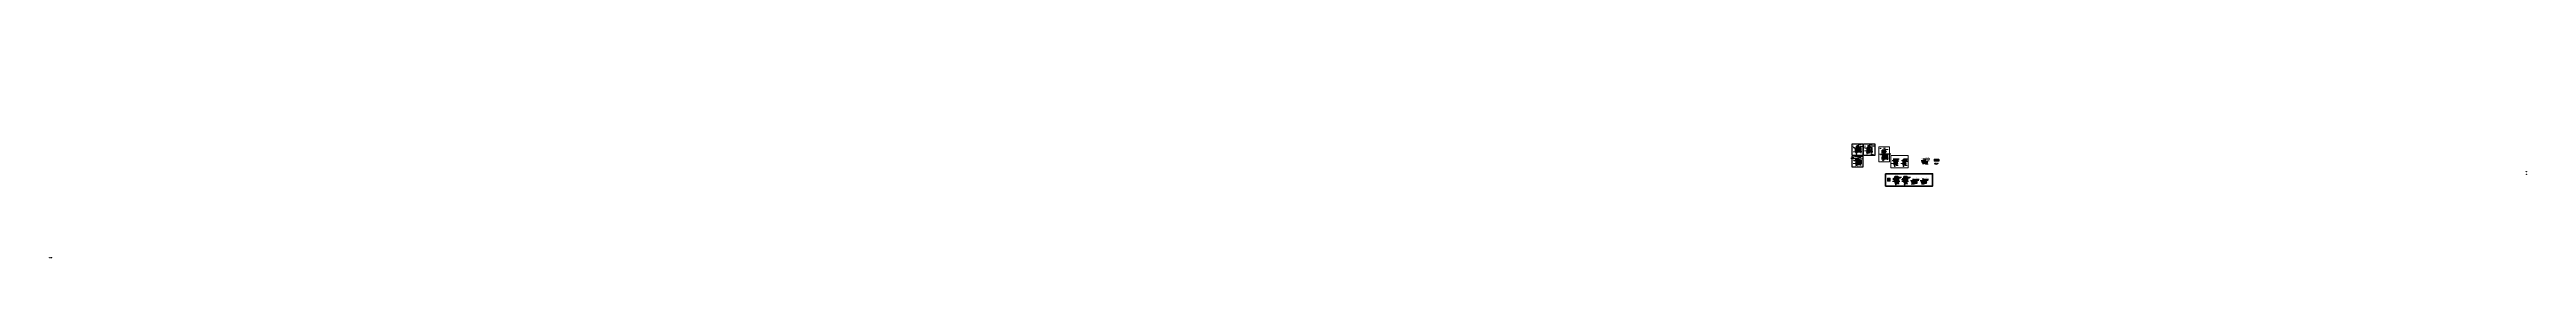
# Model space of a CAD drawing. Header units: millimetres. Extents: x -314343 to 682031, y 21428 to 98936.
import ezdxf
from ezdxf import colors
from ezdxf.entities.mleader import LeaderData, LeaderLine
from ezdxf.math import Vec2, Vec3

# ---------------------------------------------------------------- set-up
doc = ezdxf.new("R2010")
doc.units = ezdxf.units.MM
doc.header["$MEASUREMENT"] = 0
doc.set_wipeout_variables(frame=1)
doc.header["$PDMODE"] = 3
doc.header["$PDSIZE"] = -4
for name, pattern in [('ACAD_ISO03W100', [30, 12, -18]), ('ACAD_ISO04W100', [30, 24, -3, 0, -3]), ('CENTER', [2, 1.25, -0.25, 0.25, -0.25]), ('пунктирнаяX2', [12.7, 0, -12.7]), ('штриховая', [19.05, 12.7, -6.35]), ('штриховая 50', [1, 0.5, -0.5])]:
    doc.linetypes.add(name, pattern=pattern)
doc.layers.get('0').update_dxf_attribs({"color": 250, "lineweight": 9})
doc.layers.get('Defpoints').update_dxf_attribs({"color": 6})
for name, color, linetype, lineweight in [('0.35', 30, 'Continuous', 30), ('_0', 250, 'Continuous', 9), ('_Выноска', 7, 'Continuous', 15), ('TN-БЕТОН', 251, 'Continuous', 40), ('TN-ГЕРМЕТИК', 20, 'Continuous', 30), ('TN-ГИДРОИЗОЛЯЦИЯ БИТУМАЯ ВЕРХНЯЯ', 32, 'Continuous', 15), ('TN-ГИДРОИЗОЛЯЦИЯ БИТУМАЯ нижняя', 173, 'Continuous', 15), ('TN-ГРУНТОВКА', 6, 'Continuous', 15), ('TN-КРЕПЕЖ', 7, 'Continuous', 15), ('TN-МЕТАЛЛ КОНСТРУКЦИИ', 162, 'Continuous', 35), ('TN-ПАРОИЗОЛЯЦИЯ', 104, 'Continuous', 15), ('TN-РАЗМЕРЫ', 184, 'Continuous', 15), ('TN-СТЯЖКА', 7, 'Continuous', 15), ('АР_Навесной фасад', 147, 'Continuous', 5), ('АР_Оси', 195, 'Continuous', 9), ('АР_Перегородки газоблок_Штрих', 165, 'Continuous', 5), ('АР_Перегородки_кирпич_Штрих', 244, 'Continuous', 5), ('АР_стены', 250, 'Continuous', 30), ('АР_Тонкие', 250, 'Continuous', 5), ('АР_Утеплитель', 250, 'Continuous', 9), ('АР_Штриховка кирпич', 250, 'Continuous', 9), ('Крепеж', 251, 'Continuous', 15), ('Маркер', 40, 'Continuous', 25), ('Маркировка потолков', 7, 'Continuous', 9), ('текст', 7, 'Continuous', 15)]:
    doc.layers.add(name, color=color, linetype=linetype, lineweight=lineweight)
doc.layers.add('PDF _0', color=7, linetype='Continuous')
doc.layers.add('TN-АННОТАЦИИ', color=7, linetype='Continuous', lineweight=20, true_color=0x000000)
doc.layers.add('TN-ТАБЛИЦЫ', color=7, linetype='Continuous', lineweight=40, true_color=0x000000)
doc.styles.add('Arial', font='ARIALN.TTF')
doc.styles.add('ICOCPEUR', font='isocpeur.ttf')
doc.styles.add('ISOCPEUR', font='isocpeur.ttf', dxfattribs={"width": 0.7})
doc.styles.get("Standard").update_dxf_attribs({"font": 'isocpeur.ttf', "width": 0.7})
doc.styles.add('TN-Текст', font='isocpeur.ttf')
doc.styles.add('TN-Текст-Аннотативный', font='isocpeur.ttf')
doc.styles.add('Архитект', font='isocpeur.ttf', dxfattribs={"width": 0.8, "oblique": 8})
doc.styles.add('ГОСТ 2.304', font='isocpeur.ttf', dxfattribs={"width": 0.7})
doc.dimstyles.new('R_50', dxfattribs={"dimtxt": 140, "dimasz": 30, "dimexe": 20, "dimexo": 0, "dimgap": 20, "dimtad": 1, "dimdec": 0, "dimrnd": 5, "dimzin": 0, "dimdsep": 46, "dimtxsty": 'ISOCPEUR', "dimblk": 'ARCHTICK', "dimcen": 50, "dimdle": 20, "dimclrd": 256, "dimclre": 256, "dimclrt": 256, "dimadec": 0, "dimazin": 0, "dimtfac": 2, "dimtdec": 0, "dimtofl": 0, "dimtmove": 1, "dimatfit": 3, "dimfxl": 1, "dimtvp": 3, "dimtolj": 1, "dimtzin": 0, "dimarcsym": 0})
doc.dimstyles.new('Маша 20', dxfattribs={"dimscale": 0, "dimtxt": 50, "dimasz": 40, "dimexe": 20, "dimexo": 10, "dimgap": 15, "dimtad": 1, "dimdec": 0, "dimdsep": 46, "dimtxsty": 'Standard', "dimblk": 'ARCHTICK', "dimcen": 2.5, "dimdle": 20, "dimadec": 0, "dimazin": 2, "dimtfac": 0.75, "dimtdec": 0, "dimtmove": 1, "dimatfit": 3, "dimldrblk": 'OBLIQUE', "dimfxl": 1, "dimtolj": 1, "dimarcsym": 0})
doc.dimstyles.new('ПТС-Размеры-Аннотативный$0', dxfattribs={"dimtxt": 2.5, "dimasz": 1.5, "dimexe": 0.7, "dimexo": 1, "dimgap": 0.8, "dimtad": 1, "dimdec": 0, "dimzin": 0, "dimdsep": 46, "dimtxsty": 'TN-Текст-Аннотативный', "dimblk": 'ARCHTICK', "dimcen": 2, "dimdle": 0.7, "dimadec": 0, "dimazin": 0, "dimtfac": 1, "dimtdec": 0, "dimtmove": 1, "dimatfit": 3, "dimfxl": 0.7, "dimtolj": 1, "dimtzin": 0, "dimlwd": -1, "dimlwe": -1, "dimarcsym": 0})
pattern_1 = [(315, (-18682.433, 0), (22.097087, 22.097087), []), (45, (-18682.433, 0), (-22.097087, 22.097087), [])]
pattern_2 = [(315, (-14199.206, 0), (22.097087, 22.097087), []), (45, (-14199.206, 0), (-22.097087, 22.097087), [])]
pattern_3 = [(315, (-18633.56, -4990.238), (22.097087, 22.097087), []), (45, (-18633.56, -4990.238), (-22.097087, 22.097087), [])]
pattern_4 = [(37.5000203, (-20192.616, 1188.282), (-0.31497021, 9.63411873), [0, -7.6, 0, -8.5, 0, -8.125]), (7.5000203, (-20192.616, 1188.282), (8.8488785, 14.11073347), [0, -4.1, 0, -6.85, 0, -2.625]), (327.5000203, (-20198.766, 1188.282), (15.5707093, 0.0283008), [0, -2.5, 0, -9, 0, -11.75]), (317.5000203, (-20198.766, 1188.282), (15.03063146, 4.38838316), [0, -1.25, 0, -5.9, 0, -6.75])]
pattern_5 = [(37.5000203, (-20129.9064, -3804.282), (-0.31497021, 9.63411873), [0, -7.6, 0, -8.5, 0, -8.125]), (7.5000203, (-20129.906, -3804.282), (8.8488785, 14.11073347), [0, -4.1, 0, -6.85, 0, -2.625]), (327.5000203, (-20136.0564, -3804.282), (15.5707093, 0.0283008), [0, -2.5, 0, -9, 0, -11.75]), (317.5000203, (-20136.056, -3804.282), (15.03063146, 4.38838316), [0, -1.25, 0, -5.9, 0, -6.75])]
pattern_6 = [(315, (-8013.6, -2736.674), (22.097087, 22.097087), []), (45, (-8013.6, -2736.674), (-22.097087, 22.097087), [])]
pattern_7 = [(315, (-8035.933, -2586.674), (22.097087, 22.097087), []), (45, (-8035.933, -2586.674), (-22.097087, 22.097087), [])]
pattern_8 = [(37.5000203, (-8013.601, -2736.674), (-0.31497021, 9.63411873), [0, -7.6, 0, -8.5, 0, -8.125]), (7.5000203, (-8013.601, -2736.674), (8.8488785, 14.11073347), [0, -4.1, 0, -6.85, 0, -2.625]), (327.5000203, (-8019.751, -2736.674), (15.5707093, 0.0283008), [0, -2.5, 0, -9, 0, -11.75]), (317.5000203, (-8019.751, -2736.674), (15.03063146, 4.38838316), [0, -1.25, 0, -5.9, 0, -6.75])]
pattern_9 = [(228.0127875, (-7977.6012, -2686.674), (-400, -450), [6.7268, -665.9544024]), (184.9697407, (-7982.1012, -2691.674), (600, 50), [11.5434, -1142.796238]), (132.5104471, (-7993.6012, -2692.674), (500, -550), [8.1394, -805.80163]), (267.273689, (-8013.1012, -2705.174), (50, 1000), [10.5119, -1040.677902]), (292.8336542, (-8013.6012, -2715.674), (-250, 600), [10.30775, -1020.4686564]), (357.273689, (-8009.6012, -2725.174), (-1000, 50), [10.5119, -1040.677902]), (37.69424047, (-7999.1012, -2725.674), (-650, -500), [13.90145, -1376.2424274]), (72.25532837, (-7988.1012, -2717.174), (350, 1100), [13.1244, -1299.316075]), (121.4295656, (-7984.1012, -2704.674), (-400, 650), [10.5475, -1044.2036555]), (175.2363583, (-7989.6012, -2695.674), (550, -50), [12.0416, -590.038129]), (222.3974378, (-8001.6012, -2694.674), (-600, -550), [15.5724, -1541.66875]), (138.8140748, (-7963.601, -2705.674), (-350, 300), [5.31505, -526.1922406]), (171.4692344, (-7967.6012, -2702.174), (650, -100), [10.11185, -1001.075571]), (225, (-7977.6, -2700.674), (-6e-15, -50), [7.07105, -63.639628]), (203.1985905, (-7981.101, -2694.674), (250, 100), [3.8079, -376.9807553]), (291.8014095, (-7984.601, -2696.174), (-50, 150), [5.38515, -263.8730904]), (30.9637565, (-7982.601, -2701.174), (150, 100), [8.74645, -282.801145]), (161.565051, (-7975.101, -2696.674), (100, -50), [6.32455, -151.789333]), (16.3895403, (-8013.6012, -2696.174), (500, 150), [8.86, -877.1422573]), (70.3461759, (-8005.1012, -2693.674), (-200, -550), [7.43305, -735.8703874]), (293.1985905, (-7975.101, -2686.674), (-100, 250), [7.61575, -373.1729053]), (343.6104597, (-7972.1012, -2693.674), (-500, 150), [8.86, -877.1422573]), (339.4439548, (-8013.601, -2727.174), (-250, 100), [8.544, -418.656187]), (294.7751406, (-8005.6012, -2730.174), (-250, 550), [7.1589, -708.732153]), (66.8014095, (-7974.601, -2736.674), (100, 250), [7.61575, -373.1729053]), (17.3540246, (-7971.6012, -2729.674), (-650, -200), [8.38155, -829.7711807]), (69.4439548, (-7999.101, -2736.674), (-100, -250), [4.272, -422.928187]), (101.3099325, (-7977.601, -2736.674), (-50, 200), [2.5495, -252.4014757]), (165.9637565, (-7978.101, -2734.174), (150, -50), [10.30775, -195.847531]), (186.00900596, (-7988.1012, -2731.674), (500, 50), [9.5525, -945.696159]), (303.6900675, (-7982.601, -2705.674), (-50, 100), [7.2111, -173.066464]), (353.1572266, (-7978.6012, -2711.674), (850, -100), [12.5897, -1246.378131]), (60.9453959, (-7966.101, -2713.174), (-200, -350), [5.1478, -509.633707]), (90, (-7963.6, -2708.674), (-50, 50), [3, -47]), (120.2564372, (-7989.1012, -2730.174), (200, -350), [6.9462, -687.6759995]), (48.0127875, (-7992.6012, -2724.174), (400, 450), [13.4536, -659.2276024]), (0, (-7983.6, -2714.174), (50, 50), [13, -37]), (325.3048465, (-7970.6012, -2714.174), (500, -350), [7.9057, -782.663715]), (254.0546041, (-7964.101, -2718.674), (-50, -200), [7.2801, -356.7253945]), (207.64597536, (-7966.1012, -2725.674), (-950, -500), [11.85325, -1173.473709]), (175.42607874, (-7976.6012, -2731.174), (-650, 50), [12.53995, -1241.4536704])]
pattern_10 = [(45, (423080.826, 61462.167), (14.5777, 53.4517), [68.7201, -13.744, 0, -13.744])]
pattern_11 = [(37.5000203, (-9523.784, -1706.673), (-0.31497021, 9.63411873), [0, -7.6, 0, -8.5, 0, -8.125]), (7.5000203, (-9523.784, -1706.673), (8.8488785, 14.11073347), [0, -4.1, 0, -6.85, 0, -2.625]), (327.5000203, (-9529.934, -1706.673), (15.5707093, 0.0283008), [0, -2.5, 0, -9, 0, -11.75]), (317.5000203, (-9529.934, -1706.673), (15.03063146, 4.38838316), [0, -1.25, 0, -5.9, 0, -6.75])]
pattern_12 = [(37.5000203, (-7913.601, -1706.6755), (-0.31497021, 9.63411873), [0, -7.6, 0, -8.5, 0, -8.125]), (7.5000203, (-7913.601, -1706.675), (8.8488785, 14.11073347), [0, -4.1, 0, -6.85, 0, -2.625]), (327.5000203, (-7919.751, -1706.6755), (15.5707093, 0.0283008), [0, -2.5, 0, -9, 0, -11.75]), (317.5000203, (-7919.751, -1706.675), (15.03063146, 4.38838316), [0, -1.25, 0, -5.9, 0, -6.75])]
pattern_13 = [(37.50002035, (0, 0), (-0.125988085, 3.853647493), [0, -3.04, 0, -3.4, 0, -3.25]), (7.5000203, (0, 0), (3.539551406, 5.64429339), [0, -1.64, 0, -2.74, 0, -1.05]), (327.50002035, (-2.46, -9e-07), (6.22828372, 0.01132032), [0, -1, 0, -3.6, 0, -4.7]), (317.5000203, (-2.46, -9e-07), (6.012252586, 1.755353265), [0, -0.5, 0, -2.36, 0, -2.7])]
pattern_14 = [(0, (0, 0), (1.875, 1.0825317547), [1.25, -2.5]), (120, (0, 0), (-1.875, 1.0825317547), [1.25, -2.5]), (60, (0, 0), (4e-16, 2.1650635095), [-2.5, 1.25])]
pattern_15 = [(37.50002035, (387.3616, -7329.3242), (-0.125988085, 3.853647493), [0, -3.04, 0, -3.4, 0, -3.25]), (7.5000203, (387.3616, -7329.324), (3.539551406, 5.64429339), [0, -1.64, 0, -2.74, 0, -1.05]), (327.50002035, (384.9016, -7329.324), (6.22828372, 0.01132032), [0, -1, 0, -3.6, 0, -4.7]), (317.5000203, (384.9016, -7329.324), (6.012252586, 1.755353265), [0, -0.5, 0, -2.36, 0, -2.7])]
pattern_16 = [(0, (-4205.6702, -7986.1961), (1.875, 1.0825317547), [1.25, -2.5]), (120, (-4205.6702, -7986.1961), (-1.875, 1.0825317547), [1.25, -2.5]), (60, (-4205.6702, -7986.1961), (4e-16, 2.1650635095), [-2.5, 1.25])]
pattern_17 = [(135, (-4255.67, -7986.196), (-13.25825215, -13.25825215), []), (225, (-4255.67, -7986.196), (13.25825215, -13.25825215), [])]
pattern_18 = [(0, (-400.4977, -7986.1961), (1.875, 1.0825317547), [1.25, -2.5]), (120, (-400.4977, -7986.1961), (-1.875, 1.0825317547), [1.25, -2.5]), (60, (-400.4977, -7986.1961), (4e-16, 2.1650635095), [-2.5, 1.25])]
pattern_19 = [(135, (-400.498, -7986.196), (-13.25825215, -13.25825215), []), (225, (-400.498, -7986.196), (13.25825215, -13.25825215), [])]

# ---------------------------------------------------------------- blocks, each defined once
blk = doc.blocks.new('маркер')
at = {"layer": 'Маркер'}
for p, q in [((5, -5), (-5, 5)), ((-5, -5), (5, 5))]:
    blk.add_line(p, q, dxfattribs=at)
blk.add_circle((0, 0), 5, dxfattribs=at)
blk = doc.blocks.new('*U269')
blk.add_lwpolyline([(0, -52), (0, -1), (2, -1), (-2, 0), (0, 1), (0, 36)])
blk = doc.blocks.new('*U252')
blk.add_lwpolyline([(0, -18), (0, -1), (2, -1), (-2, 0), (0, 1), (0, 27)])
blk = doc.blocks.new('_ArchTick')
at = {"color": 0, "linetype": 'ByBlock', "const_width": 0.15}
blk.add_lwpolyline([(-0.5, -0.5), (0.5, 0.5)], dxfattribs=at)
blk = doc.blocks.new('*D253')
at = {"layer": '_0', "lineweight": -2, "ltscale": 500, "transparency": 16777216}
for p, q in [((414205, 64304), (414406, 64304)), ((414209, 64085), (414406, 64085)), ((414386, 64324), (414386, 64065)), ((414386, 63552), (414386, 64085))]:
    blk.add_line(p, q, dxfattribs=at)
at = {"layer": 'Defpoints', "color": 0, "ltscale": 500, "transparency": 16777216}
for p in [(414205, 64304), (414209, 64085), (414386, 64085)]:
    blk.add_point(p, dxfattribs=at)
at = {"layer": '_0', "lineweight": -2, "ltscale": 500, "transparency": 16777216, "xscale": 30, "yscale": 30, "zscale": 30}
for p, rotation in [((414386, 64304), 90), ((414386, 64085), 270)]:
    blk.add_blockref('_ArchTick', p, dxfattribs=dict(at, rotation=rotation))
at = {"layer": '_0', "ltscale": 500, "transparency": 16777216, "insert": (414296, 63665), "char_height": 140, "attachment_point": 5, "rotation": 90, "style": 'ISOCPEUR'}
blk.add_mtext('\\A1;220', dxfattribs=at)
blk = doc.blocks.new('*D254')
at = {"layer": '_0', "lineweight": -2, "ltscale": 500, "transparency": 16777216}
for p, q in [((414125, 65737), (414406, 65737)), ((414409, 64304), (414366, 64304)), ((414386, 64284), (414386, 65757))]:
    blk.add_line(p, q, dxfattribs=at)
at = {"layer": 'Defpoints', "color": 0, "ltscale": 500, "transparency": 16777216}
for p in [(414125, 65737), (414386, 65737), (414409, 64304)]:
    blk.add_point(p, dxfattribs=at)
at = {"layer": '_0', "lineweight": -2, "ltscale": 500, "transparency": 16777216, "xscale": 30, "yscale": 30, "zscale": 30}
for p, rotation in [((414386, 65737), 90), ((414386, 64304), 270)]:
    blk.add_blockref('_ArchTick', p, dxfattribs=dict(at, rotation=rotation))
at = {"layer": '_0', "ltscale": 500, "transparency": 16777216, "insert": (414296, 65020), "char_height": 140, "attachment_point": 5, "rotation": 90, "style": 'ISOCPEUR'}
blk.add_mtext('\\A1;1430', dxfattribs=at)
blk = doc.blocks.new('*D255')
at = {"layer": '_0', "lineweight": -2, "ltscale": 500, "transparency": 16777216}
for p, q in [((412638, 63631), (412238, 63631)), ((412258, 63751), (412258, 63611)), ((412618, 63891), (412618, 63611))]:
    blk.add_line(p, q, dxfattribs=at)
at = {"layer": 'Defpoints', "color": 0, "ltscale": 500, "transparency": 16777216}
for p in [(412258, 63751), (412258, 63631), (412618, 63891)]:
    blk.add_point(p, dxfattribs=at)
at = {"layer": '_0', "lineweight": -2, "ltscale": 500, "transparency": 16777216, "xscale": 30, "yscale": 30, "zscale": 30, "rotation": 180}
blk.add_blockref('_ArchTick', (412258, 63631), dxfattribs=at)
at = {"layer": '_0', "lineweight": -2, "ltscale": 500, "transparency": 16777216, "xscale": 30, "yscale": 30, "zscale": 30}
blk.add_blockref('_ArchTick', (412618, 63631), dxfattribs=at)
at = {"layer": '_0', "ltscale": 500, "transparency": 16777216, "insert": (412421, 63721), "char_height": 140, "attachment_point": 5, "style": 'ISOCPEUR'}
blk.add_mtext('\\A1;360', dxfattribs=at)
blk = doc.blocks.new('*U270')
blk.add_lwpolyline([(0, -56), (0, -1), (2, -1), (-2, 0), (0, 1), (0, 36)])
blk = doc.blocks.new('*D257')
at = {"layer": '_0', "lineweight": -2, "ltscale": 500, "transparency": 16777216}
for p, q in [((418621, 64304), (418857, 64304)), ((418621, 64085), (418857, 64085)), ((418837, 64324), (418837, 64065)), ((418837, 63552), (418837, 64085))]:
    blk.add_line(p, q, dxfattribs=at)
at = {"layer": 'Defpoints', "color": 0, "ltscale": 500, "transparency": 16777216}
for p in [(418621, 64304), (418621, 64085), (418837, 64085)]:
    blk.add_point(p, dxfattribs=at)
at = {"layer": '_0', "lineweight": -2, "ltscale": 500, "transparency": 16777216, "xscale": 30, "yscale": 30, "zscale": 30}
for p, rotation in [((418837, 64304), 90), ((418837, 64085), 270)]:
    blk.add_blockref('_ArchTick', p, dxfattribs=dict(at, rotation=rotation))
at = {"layer": '_0', "ltscale": 500, "transparency": 16777216, "insert": (418747, 63665), "char_height": 140, "attachment_point": 5, "rotation": 90, "style": 'ISOCPEUR'}
blk.add_mtext('\\A1;220', dxfattribs=at)
blk = doc.blocks.new('*D256')
at = {"layer": '_0', "lineweight": -2, "ltscale": 500, "transparency": 16777216}
for p, q in [((418359, 65736), (418857, 65736)), ((418748, 64304), (418857, 64304)), ((418837, 64284), (418837, 65756))]:
    blk.add_line(p, q, dxfattribs=at)
at = {"layer": 'Defpoints', "color": 0, "ltscale": 500, "transparency": 16777216}
for p in [(418359, 65736), (418748, 64304), (418837, 65736)]:
    blk.add_point(p, dxfattribs=at)
at = {"layer": '_0', "lineweight": -2, "ltscale": 500, "transparency": 16777216, "xscale": 30, "yscale": 30, "zscale": 30}
for p, rotation in [((418837, 65736), 90), ((418837, 64304), 270)]:
    blk.add_blockref('_ArchTick', p, dxfattribs=dict(at, rotation=rotation))
at = {"layer": '_0', "ltscale": 500, "transparency": 16777216, "insert": (418747, 65020), "char_height": 140, "attachment_point": 5, "rotation": 90, "style": 'ISOCPEUR'}
blk.add_mtext('\\A1;1430', dxfattribs=at)
blk = doc.blocks.new('*D258')
at = {"layer": '_0', "lineweight": -2, "ltscale": 500, "transparency": 16777216}
for p, q in [((417682, 65994), (417972, 65994)), ((417702, 65736), (417702, 66014)), ((417952, 65736), (417952, 66014))]:
    blk.add_line(p, q, dxfattribs=at)
at = {"layer": 'Defpoints', "color": 0, "ltscale": 500, "transparency": 16777216}
for p in [(417702, 65736), (417952, 65994), (417952, 65736)]:
    blk.add_point(p, dxfattribs=at)
at = {"layer": '_0', "lineweight": -2, "ltscale": 500, "transparency": 16777216, "xscale": 30, "yscale": 30, "zscale": 30, "rotation": 180}
blk.add_blockref('_ArchTick', (417702, 65994), dxfattribs=at)
at = {"layer": '_0', "lineweight": -2, "ltscale": 500, "transparency": 16777216, "xscale": 30, "yscale": 30, "zscale": 30}
blk.add_blockref('_ArchTick', (417952, 65994), dxfattribs=at)
at = {"layer": '_0', "ltscale": 500, "transparency": 16777216, "insert": (417835, 66063), "char_height": 140, "attachment_point": 5, "style": 'ISOCPEUR'}
blk.add_mtext('\\A1;250', dxfattribs=at)
blk = doc.blocks.new('*D259')
at = {"layer": '_0', "lineweight": -2, "ltscale": 500, "transparency": 16777216}
for p, q in [((417932, 65994), (418072, 65994)), ((417952, 65736), (417952, 66014)), ((418052, 65708), (418052, 66014))]:
    blk.add_line(p, q, dxfattribs=at)
at = {"layer": 'Defpoints', "color": 0, "ltscale": 500, "transparency": 16777216}
for p in [(417952, 65736), (418052, 65994), (418052, 65708)]:
    blk.add_point(p, dxfattribs=at)
at = {"layer": '_0', "lineweight": -2, "ltscale": 500, "transparency": 16777216, "xscale": 30, "yscale": 30, "zscale": 30, "rotation": 180}
blk.add_blockref('_ArchTick', (417952, 65994), dxfattribs=at)
at = {"layer": '_0', "lineweight": -2, "ltscale": 500, "transparency": 16777216, "xscale": 30, "yscale": 30, "zscale": 30}
blk.add_blockref('_ArchTick', (418052, 65994), dxfattribs=at)
at = {"layer": '_0', "ltscale": 500, "transparency": 16777216, "insert": (418150, 66073), "char_height": 140, "attachment_point": 5, "style": 'ISOCPEUR'}
blk.add_mtext('\\A1;100', dxfattribs=at)
blk = doc.blocks.new('*D260')
at = {"layer": '_0', "lineweight": -2, "ltscale": 500, "transparency": 16777216}
for p, q in [((417212, 65110), (417302, 65110)), ((417232, 64989), (417232, 65130)), ((417282, 64639), (417282, 65130)), ((417480, 65110), (417282, 65110))]:
    blk.add_line(p, q, dxfattribs=at)
at = {"layer": 'Defpoints', "color": 0, "ltscale": 500, "transparency": 16777216}
for p in [(417232, 64989), (417282, 65110), (417282, 64639)]:
    blk.add_point(p, dxfattribs=at)
at = {"layer": '_0', "lineweight": -2, "ltscale": 500, "transparency": 16777216, "xscale": 30, "yscale": 30, "zscale": 30, "rotation": 180}
blk.add_blockref('_ArchTick', (417232, 65110), dxfattribs=at)
at = {"layer": '_0', "lineweight": -2, "ltscale": 500, "transparency": 16777216, "xscale": 30, "yscale": 30, "zscale": 30}
blk.add_blockref('_ArchTick', (417282, 65110), dxfattribs=at)
at = {"layer": '_0', "ltscale": 500, "transparency": 16777216, "insert": (417402, 65200), "char_height": 140, "attachment_point": 5, "style": 'ISOCPEUR'}
blk.add_mtext('\\A1;50', dxfattribs=at)
blk = doc.blocks.new('*U251')
blk.add_lwpolyline([(0, -47), (0, -1), (2, -1), (-2, 0), (0, 1), (0, 36)])
blk = doc.blocks.new('*D267')
at = {"layer": '_0', "lineweight": -2, "ltscale": 500, "transparency": 16777216}
for p, q in [((414115, 59095), (414296, 59095)), ((414118, 59314), (414296, 59314)), ((414276, 59334), (414276, 59075)), ((414276, 58562), (414276, 59095))]:
    blk.add_line(p, q, dxfattribs=at)
at = {"layer": 'Defpoints', "color": 0, "ltscale": 500, "transparency": 16777216}
for p in [(414115, 59095), (414118, 59314), (414276, 59095)]:
    blk.add_point(p, dxfattribs=at)
at = {"layer": '_0', "lineweight": -2, "ltscale": 500, "transparency": 16777216, "xscale": 30, "yscale": 30, "zscale": 30}
for p, rotation in [((414276, 59314), 90), ((414276, 59095), 270)]:
    blk.add_blockref('_ArchTick', p, dxfattribs=dict(at, rotation=rotation))
at = {"layer": '_0', "ltscale": 500, "transparency": 16777216, "insert": (414186, 58675), "char_height": 140, "attachment_point": 5, "rotation": 90, "style": 'ISOCPEUR'}
blk.add_mtext('\\A1;220', dxfattribs=at)
blk = doc.blocks.new('*D266')
at = {"layer": '_0', "lineweight": -2, "ltscale": 500, "transparency": 16777216}
for p, q in [((413708, 60744), (414296, 60744)), ((414276, 59726), (414276, 60764)), ((414090, 59746), (414296, 59746))]:
    blk.add_line(p, q, dxfattribs=at)
at = {"layer": 'Defpoints', "color": 0, "ltscale": 500, "transparency": 16777216}
for p in [(413708, 60744), (414276, 60744), (414090, 59746)]:
    blk.add_point(p, dxfattribs=at)
at = {"layer": '_0', "lineweight": -2, "ltscale": 500, "transparency": 16777216, "xscale": 30, "yscale": 30, "zscale": 30}
for p, rotation in [((414276, 60744), 90), ((414276, 59746), 270)]:
    blk.add_blockref('_ArchTick', p, dxfattribs=dict(at, rotation=rotation))
at = {"layer": '_0', "ltscale": 500, "transparency": 16777216, "insert": (414186, 60245), "char_height": 140, "attachment_point": 5, "rotation": 90, "style": 'ISOCPEUR'}
blk.add_mtext('\\A1;1000', dxfattribs=at)
blk = doc.blocks.new('*D261')
at = {"layer": '_0', "lineweight": -2, "ltscale": 500, "transparency": 16777216}
for p, q in [((412628, 58641), (412228, 58641)), ((412248, 58761), (412248, 58621)), ((412608, 58901), (412608, 58621))]:
    blk.add_line(p, q, dxfattribs=at)
at = {"layer": 'Defpoints', "color": 0, "ltscale": 500, "transparency": 16777216}
for p in [(412248, 58761), (412248, 58641), (412608, 58901)]:
    blk.add_point(p, dxfattribs=at)
at = {"layer": '_0', "lineweight": -2, "ltscale": 500, "transparency": 16777216, "xscale": 30, "yscale": 30, "zscale": 30, "rotation": 180}
blk.add_blockref('_ArchTick', (412248, 58641), dxfattribs=at)
at = {"layer": '_0', "lineweight": -2, "ltscale": 500, "transparency": 16777216, "xscale": 30, "yscale": 30, "zscale": 30}
blk.add_blockref('_ArchTick', (412608, 58641), dxfattribs=at)
at = {"layer": '_0', "ltscale": 500, "transparency": 16777216, "insert": (412411, 58731), "char_height": 140, "attachment_point": 5, "style": 'ISOCPEUR'}
blk.add_mtext('\\A1;360', dxfattribs=at)
blk = doc.blocks.new('*D262')
at = {"layer": '_0', "lineweight": -2, "ltscale": 500, "transparency": 16777216}
for p, q in [((413248, 60960), (413538, 60960)), ((413268, 60702), (413268, 60980)), ((413518, 60702), (413518, 60980))]:
    blk.add_line(p, q, dxfattribs=at)
at = {"layer": 'Defpoints', "color": 0, "ltscale": 500, "transparency": 16777216}
for p in [(413268, 60702), (413518, 60960), (413518, 60702)]:
    blk.add_point(p, dxfattribs=at)
at = {"layer": '_0', "lineweight": -2, "ltscale": 500, "transparency": 16777216, "xscale": 30, "yscale": 30, "zscale": 30, "rotation": 180}
blk.add_blockref('_ArchTick', (413268, 60960), dxfattribs=at)
at = {"layer": '_0', "lineweight": -2, "ltscale": 500, "transparency": 16777216, "xscale": 30, "yscale": 30, "zscale": 30}
blk.add_blockref('_ArchTick', (413518, 60960), dxfattribs=at)
at = {"layer": '_0', "ltscale": 500, "transparency": 16777216, "insert": (413393, 61050), "char_height": 140, "attachment_point": 5, "style": 'ISOCPEUR'}
blk.add_mtext('\\A1;250', dxfattribs=at)
blk = doc.blocks.new('*D263')
at = {"layer": '_0', "lineweight": -2, "ltscale": 500, "transparency": 16777216}
for p, q in [((413498, 60960), (413638, 60960)), ((413518, 60702), (413518, 60980)), ((413618, 60674), (413618, 60980)), ((413883, 60960), (413618, 60960))]:
    blk.add_line(p, q, dxfattribs=at)
at = {"layer": 'Defpoints', "color": 0, "ltscale": 500, "transparency": 16777216}
for p in [(413518, 60702), (413618, 60960), (413618, 60674)]:
    blk.add_point(p, dxfattribs=at)
at = {"layer": '_0', "lineweight": -2, "ltscale": 500, "transparency": 16777216, "xscale": 30, "yscale": 30, "zscale": 30, "rotation": 180}
blk.add_blockref('_ArchTick', (413518, 60960), dxfattribs=at)
at = {"layer": '_0', "lineweight": -2, "ltscale": 500, "transparency": 16777216, "xscale": 30, "yscale": 30, "zscale": 30}
blk.add_blockref('_ArchTick', (413618, 60960), dxfattribs=at)
at = {"layer": '_0', "ltscale": 500, "transparency": 16777216, "insert": (413780, 61050), "char_height": 140, "attachment_point": 5, "style": 'ISOCPEUR'}
blk.add_mtext('\\A1;100', dxfattribs=at)
blk = doc.blocks.new('*D264')
at = {"layer": '_0', "lineweight": -2, "ltscale": 500, "transparency": 16777216}
for p, q in [((412606, 61155), (412380, 61155)), ((412598, 60960), (412888, 60960)), ((412743, 60960), (412606, 61155)), ((412618, 60702), (412618, 60980)), ((412868, 60702), (412868, 60980))]:
    blk.add_line(p, q, dxfattribs=at)
at = {"layer": 'Defpoints', "color": 0, "ltscale": 500, "transparency": 16777216}
for p in [(412618, 60702), (412868, 60960), (412868, 60702)]:
    blk.add_point(p, dxfattribs=at)
at = {"layer": '_0', "lineweight": -2, "ltscale": 500, "transparency": 16777216, "xscale": 30, "yscale": 30, "zscale": 30, "rotation": 180}
blk.add_blockref('_ArchTick', (412618, 60960), dxfattribs=at)
at = {"layer": '_0', "lineweight": -2, "ltscale": 500, "transparency": 16777216, "xscale": 30, "yscale": 30, "zscale": 30}
blk.add_blockref('_ArchTick', (412868, 60960), dxfattribs=at)
at = {"layer": '_0', "ltscale": 500, "transparency": 16777216, "insert": (412493, 61245), "char_height": 140, "attachment_point": 5, "style": 'ISOCPEUR'}
blk.add_mtext('\\A1;250', dxfattribs=at)
blk = doc.blocks.new('*D265')
at = {"layer": '_0', "lineweight": -2, "ltscale": 500, "transparency": 16777216}
for p, q in [((412044, 60960), (412515, 60960)), ((412495, 60960), (412638, 60960)), ((412515, 60702), (412515, 60980)), ((412618, 60702), (412618, 60980))]:
    blk.add_line(p, q, dxfattribs=at)
at = {"layer": 'Defpoints', "color": 0, "ltscale": 500, "transparency": 16777216}
for p in [(412515, 60702), (412618, 60960), (412618, 60702)]:
    blk.add_point(p, dxfattribs=at)
at = {"layer": '_0', "lineweight": -2, "ltscale": 500, "transparency": 16777216, "xscale": 30, "yscale": 30, "zscale": 30, "rotation": 180}
blk.add_blockref('_ArchTick', (412515, 60960), dxfattribs=at)
at = {"layer": '_0', "lineweight": -2, "ltscale": 500, "transparency": 16777216, "xscale": 30, "yscale": 30, "zscale": 30}
blk.add_blockref('_ArchTick', (412618, 60960), dxfattribs=at)
at = {"layer": '_0', "ltscale": 500, "transparency": 16777216, "insert": (412148, 61050), "char_height": 140, "attachment_point": 5, "style": 'ISOCPEUR'}
blk.add_mtext('\\A1;100', dxfattribs=at)
blk = doc.blocks.new('крышник')
at = {"color": 251, "ltscale": 500}
for points in [[(-197, -247), (194, -247), (194, -254), (-197, -254)], [(-192, -204), (189, -204), (189, -247), (-192, -247)]]:
    blk.add_lwpolyline(points, close=True, dxfattribs=at)
at = {"layer": '_0', "color": 251, "ltscale": 500}
for points in [[(-183, 225, 0.3305568), (-341, 102, 0.3305568)], [(-216, -211, -0.1668151), (-303, -101), (-303, 101, -0.1832733), (-216, 211)], [(-164, 211, 0.226149), (-258, 102)], [(-164, -211, -0.1668151), (-251, -101), (-251, 101, -0.1832733), (-164, 211)], [(-99, 213, 0.2350322), (-199, 102)], [(-104, -211, -0.1732926), (-194, -103), (-194, 99, -0.1765395), (-104, 211)], [(183, 225, -0.3305568), (341, 102, -0.3305568)], [(216, -211, 0.1668151), (303, -101), (303, 101, 0.1832733), (216, 211)], [(-183, -225, -0.3305568), (-341, -102, -0.3305568)], [(-164, -211, -0.226149), (-258, -102)], [(-99, -213, -0.2350322), (-199, -102)], [(183, -225, 0.3305568), (341, -102, 0.3305568)]]:
    blk.add_lwpolyline(points, format="xyb", dxfattribs=at)
for points in [[(-341, 102), (-341, -102)], [(-258, 102), (-258, -102)], [(-199, 102), (-199, -102)], [(183, 225), (-185, 225)], [(341, -102), (341, -102), (341, 102)]]:
    blk.add_lwpolyline(points, dxfattribs=at)
blk.add_lwpolyline([(-185, 225), (184, 225), (184, 250), (-185, 250)], close=True, dxfattribs=at)
blk = doc.blocks.new('*D271')
at = {"layer": '_0', "lineweight": -2, "ltscale": 500, "transparency": 16777216}
for p, q in [((413199, 65916), (413489, 65916)), ((413219, 65658), (413219, 65936)), ((413469, 65658), (413469, 65936))]:
    blk.add_line(p, q, dxfattribs=at)
at = {"layer": 'Defpoints', "color": 0, "ltscale": 500, "transparency": 16777216}
for p in [(413219, 65658), (413469, 65916), (413469, 65658)]:
    blk.add_point(p, dxfattribs=at)
at = {"layer": '_0', "lineweight": -2, "ltscale": 500, "transparency": 16777216, "xscale": 30, "yscale": 30, "zscale": 30, "rotation": 180}
blk.add_blockref('_ArchTick', (413219, 65916), dxfattribs=at)
at = {"layer": '_0', "lineweight": -2, "ltscale": 500, "transparency": 16777216, "xscale": 30, "yscale": 30, "zscale": 30}
blk.add_blockref('_ArchTick', (413469, 65916), dxfattribs=at)
at = {"layer": '_0', "ltscale": 500, "transparency": 16777216, "insert": (413344, 66006), "char_height": 140, "attachment_point": 5, "style": 'ISOCPEUR'}
blk.add_mtext('\\A1;250', dxfattribs=at)
blk = doc.blocks.new('*D272')
at = {"layer": '_0', "lineweight": -2, "ltscale": 500, "transparency": 16777216}
for p, q in [((413449, 65916), (413589, 65916)), ((413469, 65658), (413469, 65936)), ((413569, 65630), (413569, 65936)), ((413834, 65916), (413569, 65916))]:
    blk.add_line(p, q, dxfattribs=at)
at = {"layer": 'Defpoints', "color": 0, "ltscale": 500, "transparency": 16777216}
for p in [(413469, 65658), (413569, 65916), (413569, 65630)]:
    blk.add_point(p, dxfattribs=at)
at = {"layer": '_0', "lineweight": -2, "ltscale": 500, "transparency": 16777216, "xscale": 30, "yscale": 30, "zscale": 30, "rotation": 180}
blk.add_blockref('_ArchTick', (413469, 65916), dxfattribs=at)
at = {"layer": '_0', "lineweight": -2, "ltscale": 500, "transparency": 16777216, "xscale": 30, "yscale": 30, "zscale": 30}
blk.add_blockref('_ArchTick', (413569, 65916), dxfattribs=at)
at = {"layer": '_0', "ltscale": 500, "transparency": 16777216, "insert": (413731, 66006), "char_height": 140, "attachment_point": 5, "style": 'ISOCPEUR'}
blk.add_mtext('\\A1;100', dxfattribs=at)
blk = doc.blocks.new('*D273')
at = {"layer": '_0', "lineweight": -2, "ltscale": 500, "transparency": 16777216}
for p, q in [((412518, 66105), (412292, 66105)), ((412694, 65916), (412518, 66105)), ((412549, 65916), (412839, 65916)), ((412569, 65658), (412569, 65936)), ((412819, 65658), (412819, 65936))]:
    blk.add_line(p, q, dxfattribs=at)
at = {"layer": 'Defpoints', "color": 0, "ltscale": 500, "transparency": 16777216}
for p in [(412569, 65658), (412819, 65916), (412819, 65658)]:
    blk.add_point(p, dxfattribs=at)
at = {"layer": '_0', "lineweight": -2, "ltscale": 500, "transparency": 16777216, "xscale": 30, "yscale": 30, "zscale": 30, "rotation": 180}
blk.add_blockref('_ArchTick', (412569, 65916), dxfattribs=at)
at = {"layer": '_0', "lineweight": -2, "ltscale": 500, "transparency": 16777216, "xscale": 30, "yscale": 30, "zscale": 30}
blk.add_blockref('_ArchTick', (412819, 65916), dxfattribs=at)
at = {"layer": '_0', "ltscale": 500, "transparency": 16777216, "insert": (412405, 66195), "char_height": 140, "attachment_point": 5, "style": 'ISOCPEUR'}
blk.add_mtext('\\A1;250', dxfattribs=at)
blk = doc.blocks.new('*D274')
at = {"layer": '_0', "lineweight": -2, "ltscale": 500, "transparency": 16777216}
for p, q in [((416732, 63624), (417250, 63624)), ((416752, 63891), (416752, 63604)), ((417230, 63891), (417230, 63604))]:
    blk.add_line(p, q, dxfattribs=at)
at = {"layer": 'Defpoints', "color": 0, "ltscale": 500, "transparency": 16777216}
for p in [(416752, 63891), (417230, 63891), (417230, 63624)]:
    blk.add_point(p, dxfattribs=at)
at = {"layer": '_0', "lineweight": -2, "ltscale": 500, "transparency": 16777216, "xscale": 30, "yscale": 30, "zscale": 30, "rotation": 180}
blk.add_blockref('_ArchTick', (416752, 63624), dxfattribs=at)
at = {"layer": '_0', "lineweight": -2, "ltscale": 500, "transparency": 16777216, "xscale": 30, "yscale": 30, "zscale": 30}
blk.add_blockref('_ArchTick', (417230, 63624), dxfattribs=at)
at = {"layer": '_0', "ltscale": 500, "transparency": 16777216, "insert": (416991, 63714), "char_height": 140, "attachment_point": 5, "style": 'ISOCPEUR'}
blk.add_mtext('\\A1;480', dxfattribs=at)
blk = doc.blocks.new('*D275')
at = {"layer": '_0', "lineweight": -2, "ltscale": 500, "transparency": 16777216}
for p, q in [((413599, 65735), (414175, 65735)), ((414041, 64736), (414175, 64736)), ((414155, 64716), (414155, 65755))]:
    blk.add_line(p, q, dxfattribs=at)
at = {"layer": 'Defpoints', "color": 0, "ltscale": 500, "transparency": 16777216}
for p in [(413599, 65735), (414041, 64736), (414155, 65735)]:
    blk.add_point(p, dxfattribs=at)
at = {"layer": '_0', "lineweight": -2, "ltscale": 500, "transparency": 16777216, "xscale": 30, "yscale": 30, "zscale": 30}
for p, rotation in [((414155, 65735), 90), ((414155, 64736), 270)]:
    blk.add_blockref('_ArchTick', p, dxfattribs=dict(at, rotation=rotation))
at = {"layer": '_0', "ltscale": 500, "transparency": 16777216, "insert": (414065, 65236), "char_height": 140, "attachment_point": 5, "rotation": 90, "style": 'ISOCPEUR'}
blk.add_mtext('\\A1;1000', dxfattribs=at)
blk = doc.blocks.new('*D276')
at = {"layer": '_0', "lineweight": -2, "ltscale": 500, "transparency": 16777216}
for p, q in [((417952, 65736), (418656, 65736)), ((418525, 64736), (418656, 64736)), ((418636, 64716), (418636, 65756))]:
    blk.add_line(p, q, dxfattribs=at)
at = {"layer": 'Defpoints', "color": 0, "ltscale": 500, "transparency": 16777216}
for p in [(417952, 65736), (418525, 64736), (418636, 65736)]:
    blk.add_point(p, dxfattribs=at)
at = {"layer": '_0', "lineweight": -2, "ltscale": 500, "transparency": 16777216, "xscale": 30, "yscale": 30, "zscale": 30}
for p, rotation in [((418636, 65736), 90), ((418636, 64736), 270)]:
    blk.add_blockref('_ArchTick', p, dxfattribs=dict(at, rotation=rotation))
at = {"layer": '_0', "ltscale": 500, "transparency": 16777216, "insert": (418546, 65236), "char_height": 140, "attachment_point": 5, "rotation": 90, "style": 'ISOCPEUR'}
blk.add_mtext('\\A1;1000', dxfattribs=at)
blk = doc.blocks.new('*D279')
at = {"layer": '_0', "lineweight": -2, "ltscale": 500, "transparency": 16777216}
for p, q in [((424889, 61568), (425090, 61568)), ((424894, 61349), (425090, 61349)), ((425070, 61588), (425070, 61329)), ((425070, 60815), (425070, 61349))]:
    blk.add_line(p, q, dxfattribs=at)
at = {"layer": 'Defpoints', "color": 0, "ltscale": 500, "transparency": 16777216}
for p in [(424889, 61568), (424894, 61349), (425070, 61349)]:
    blk.add_point(p, dxfattribs=at)
at = {"layer": '_0', "lineweight": -2, "ltscale": 500, "transparency": 16777216, "xscale": 30, "yscale": 30, "zscale": 30}
for p, rotation in [((425070, 61568), 90), ((425070, 61349), 270)]:
    blk.add_blockref('_ArchTick', p, dxfattribs=dict(at, rotation=rotation))
at = {"layer": '_0', "ltscale": 500, "transparency": 16777216, "insert": (424980, 60928), "char_height": 140, "attachment_point": 5, "rotation": 90, "style": 'ISOCPEUR'}
blk.add_mtext('\\A1;220', dxfattribs=at)
blk = doc.blocks.new('*D278')
at = {"layer": '_0', "lineweight": -2, "ltscale": 500, "transparency": 16777216}
for p, q in [((425075, 62842), (425050, 62842)), ((425077, 61568), (425050, 61568)), ((425070, 61548), (425070, 62862))]:
    blk.add_line(p, q, dxfattribs=at)
at = {"layer": 'Defpoints', "color": 0, "ltscale": 500, "transparency": 16777216}
for p in [(425070, 62842), (425075, 62842), (425077, 61568)]:
    blk.add_point(p, dxfattribs=at)
at = {"layer": '_0', "lineweight": -2, "ltscale": 500, "transparency": 16777216, "xscale": 30, "yscale": 30, "zscale": 30}
for p, rotation in [((425070, 62842), 90), ((425070, 61568), 270)]:
    blk.add_blockref('_ArchTick', p, dxfattribs=dict(at, rotation=rotation))
at = {"layer": '_0', "ltscale": 500, "transparency": 16777216, "insert": (424980, 62205), "char_height": 140, "attachment_point": 5, "rotation": 90, "style": 'ISOCPEUR'}
blk.add_mtext('\\A1;1275', dxfattribs=at)
blk = doc.blocks.new('*D277')
at = {"layer": '_0', "lineweight": -2, "ltscale": 500, "transparency": 16777216}
for p, q in [((423868, 62358), (424158, 62358)), ((423888, 62100), (423888, 62378)), ((424013, 62358), (424330, 62612)), ((424138, 62100), (424138, 62378)), ((424330, 62612), (424556, 62612))]:
    blk.add_line(p, q, dxfattribs=at)
at = {"layer": 'Defpoints', "color": 0, "ltscale": 500, "transparency": 16777216}
for p in [(423888, 62100), (424138, 62358), (424138, 62100)]:
    blk.add_point(p, dxfattribs=at)
at = {"layer": '_0', "lineweight": -2, "ltscale": 500, "transparency": 16777216, "xscale": 30, "yscale": 30, "zscale": 30, "rotation": 180}
blk.add_blockref('_ArchTick', (423888, 62358), dxfattribs=at)
at = {"layer": '_0', "lineweight": -2, "ltscale": 500, "transparency": 16777216, "xscale": 30, "yscale": 30, "zscale": 30}
blk.add_blockref('_ArchTick', (424138, 62358), dxfattribs=at)
at = {"layer": '_0', "ltscale": 500, "transparency": 16777216, "insert": (424443, 62702), "char_height": 140, "attachment_point": 5, "style": 'ISOCPEUR'}
blk.add_mtext('\\A1;250', dxfattribs=at)
blk = doc.blocks.new('*D280')
at = {"layer": '_0', "lineweight": -2, "ltscale": 500, "transparency": 16777216}
for p, q in [((424118, 62358), (424258, 62358)), ((424138, 62100), (424138, 62378)), ((424238, 62072), (424238, 62378)), ((424503, 62358), (424238, 62358))]:
    blk.add_line(p, q, dxfattribs=at)
at = {"layer": 'Defpoints', "color": 0, "ltscale": 500, "transparency": 16777216}
for p in [(424138, 62100), (424238, 62358), (424238, 62072)]:
    blk.add_point(p, dxfattribs=at)
at = {"layer": '_0', "lineweight": -2, "ltscale": 500, "transparency": 16777216, "xscale": 30, "yscale": 30, "zscale": 30, "rotation": 180}
blk.add_blockref('_ArchTick', (424138, 62358), dxfattribs=at)
at = {"layer": '_0', "lineweight": -2, "ltscale": 500, "transparency": 16777216, "xscale": 30, "yscale": 30, "zscale": 30}
blk.add_blockref('_ArchTick', (424238, 62358), dxfattribs=at)
at = {"layer": '_0', "ltscale": 500, "transparency": 16777216, "insert": (424400, 62448), "char_height": 140, "attachment_point": 5, "style": 'ISOCPEUR'}
blk.add_mtext('\\A1;100', dxfattribs=at)
blk = doc.blocks.new('*D281')
at = {"layer": '_0', "lineweight": -2, "ltscale": 500, "transparency": 16777216}
for p, q in [((424238, 62842), (424844, 62842)), ((424710, 62001), (424844, 62001)), ((424824, 61981), (424824, 62862))]:
    blk.add_line(p, q, dxfattribs=at)
at = {"layer": 'Defpoints', "color": 0, "ltscale": 500, "transparency": 16777216}
for p in [(424238, 62842), (424710, 62001), (424824, 62842)]:
    blk.add_point(p, dxfattribs=at)
at = {"layer": '_0', "lineweight": -2, "ltscale": 500, "transparency": 16777216, "xscale": 30, "yscale": 30, "zscale": 30}
for p, rotation in [((424824, 62842), 90), ((424824, 62001), 270)]:
    blk.add_blockref('_ArchTick', p, dxfattribs=dict(at, rotation=rotation))
at = {"layer": '_0', "ltscale": 500, "transparency": 16777216, "insert": (424734, 62421), "char_height": 140, "attachment_point": 5, "rotation": 90, "style": 'ISOCPEUR'}
blk.add_mtext('\\A1;840', dxfattribs=at)
blk = doc.blocks.new('*D282')
at = {"layer": '_0', "lineweight": -2, "ltscale": 500, "transparency": 16777216}
for p, q in [((417210, 63624), (417702, 63624)), ((417230, 63935), (417230, 63604)), ((417682, 63935), (417682, 63604))]:
    blk.add_line(p, q, dxfattribs=at)
at = {"layer": 'Defpoints', "color": 0, "ltscale": 500, "transparency": 16777216}
for p in [(417230, 63935), (417682, 63935), (417682, 63624)]:
    blk.add_point(p, dxfattribs=at)
at = {"layer": '_0', "lineweight": -2, "ltscale": 500, "transparency": 16777216, "xscale": 30, "yscale": 30, "zscale": 30, "rotation": 180}
blk.add_blockref('_ArchTick', (417230, 63624), dxfattribs=at)
at = {"layer": '_0', "lineweight": -2, "ltscale": 500, "transparency": 16777216, "xscale": 30, "yscale": 30, "zscale": 30}
blk.add_blockref('_ArchTick', (417682, 63624), dxfattribs=at)
at = {"layer": '_0', "ltscale": 500, "transparency": 16777216, "insert": (417456, 63714), "char_height": 140, "attachment_point": 5, "style": 'ISOCPEUR'}
blk.add_mtext('\\A1;450', dxfattribs=at)
blk = doc.blocks.new('*D283')
at = {"layer": '_0', "lineweight": -2, "ltscale": 500, "transparency": 16777216}
for p, q in [((423070, 62621), (422843, 62621)), ((423360, 62358), (423070, 62621)), ((423505, 62358), (423215, 62358)), ((423235, 62100), (423235, 62378)), ((423485, 62100), (423485, 62378))]:
    blk.add_line(p, q, dxfattribs=at)
at = {"layer": 'Defpoints', "color": 0, "ltscale": 500, "transparency": 16777216}
for p in [(423235, 62358), (423235, 62100), (423485, 62100)]:
    blk.add_point(p, dxfattribs=at)
at = {"layer": '_0', "lineweight": -2, "ltscale": 500, "transparency": 16777216, "xscale": 30, "yscale": 30, "zscale": 30, "rotation": 180}
blk.add_blockref('_ArchTick', (423235, 62358), dxfattribs=at)
at = {"layer": '_0', "lineweight": -2, "ltscale": 500, "transparency": 16777216, "xscale": 30, "yscale": 30, "zscale": 30}
blk.add_blockref('_ArchTick', (423485, 62358), dxfattribs=at)
at = {"layer": '_0', "ltscale": 500, "transparency": 16777216, "insert": (422956, 62711), "char_height": 140, "attachment_point": 5, "style": 'ISOCPEUR'}
blk.add_mtext('\\A1;250', dxfattribs=at)
blk = doc.blocks.new('*D284')
at = {"layer": '_0', "lineweight": -2, "ltscale": 500, "transparency": 16777216}
for p, q in [((422870, 62358), (423135, 62358)), ((423255, 62358), (423115, 62358)), ((423135, 62072), (423135, 62378)), ((423235, 62100), (423235, 62378))]:
    blk.add_line(p, q, dxfattribs=at)
at = {"layer": 'Defpoints', "color": 0, "ltscale": 500, "transparency": 16777216}
for p in [(423135, 62358), (423135, 62072), (423235, 62100)]:
    blk.add_point(p, dxfattribs=at)
at = {"layer": '_0', "lineweight": -2, "ltscale": 500, "transparency": 16777216, "xscale": 30, "yscale": 30, "zscale": 30, "rotation": 180}
blk.add_blockref('_ArchTick', (423135, 62358), dxfattribs=at)
at = {"layer": '_0', "lineweight": -2, "ltscale": 500, "transparency": 16777216, "xscale": 30, "yscale": 30, "zscale": 30}
blk.add_blockref('_ArchTick', (423235, 62358), dxfattribs=at)
at = {"layer": '_0', "ltscale": 500, "transparency": 16777216, "insert": (422973, 62448), "char_height": 140, "attachment_point": 5, "style": 'ISOCPEUR'}
blk.add_mtext('\\A1;100', dxfattribs=at)
blk = doc.blocks.new('*D285')
at = {"layer": '_0', "lineweight": -2, "ltscale": 500, "transparency": 16777216}
for p, q in [((423521, 60730), (423081, 60730)), ((423101, 60739), (423101, 60710)), ((423501, 61155), (423501, 60710))]:
    blk.add_line(p, q, dxfattribs=at)
at = {"layer": 'Defpoints', "color": 0, "ltscale": 500, "transparency": 16777216}
for p in [(423101, 60739), (423101, 60730), (423501, 61155)]:
    blk.add_point(p, dxfattribs=at)
at = {"layer": '_0', "lineweight": -2, "ltscale": 500, "transparency": 16777216, "xscale": 30, "yscale": 30, "zscale": 30, "rotation": 180}
blk.add_blockref('_ArchTick', (423101, 60730), dxfattribs=at)
at = {"layer": '_0', "lineweight": -2, "ltscale": 500, "transparency": 16777216, "xscale": 30, "yscale": 30, "zscale": 30}
blk.add_blockref('_ArchTick', (423501, 60730), dxfattribs=at)
at = {"layer": '_0', "ltscale": 500, "transparency": 16777216, "insert": (423301, 60820), "char_height": 140, "attachment_point": 5, "style": 'ISOCPEUR'}
blk.add_mtext('\\A1;400', dxfattribs=at)
blk = doc.blocks.new('*D286')
at = {"layer": '_0', "lineweight": -2, "ltscale": 500, "transparency": 16777216}
for p, q in [((413169, 60744), (414554, 60744)), ((414534, 59294), (414534, 60764)), ((414168, 59314), (414554, 59314))]:
    blk.add_line(p, q, dxfattribs=at)
at = {"layer": 'Defpoints', "color": 0, "ltscale": 500, "transparency": 16777216}
for p in [(413169, 60744), (414534, 60744), (414168, 59314)]:
    blk.add_point(p, dxfattribs=at)
at = {"layer": '_0', "lineweight": -2, "ltscale": 500, "transparency": 16777216, "xscale": 30, "yscale": 30, "zscale": 30}
for p, rotation in [((414534, 60744), 90), ((414534, 59314), 270)]:
    blk.add_blockref('_ArchTick', p, dxfattribs=dict(at, rotation=rotation))
at = {"layer": '_0', "ltscale": 500, "transparency": 16777216, "insert": (414444, 60029), "char_height": 140, "attachment_point": 5, "rotation": 90, "style": 'ISOCPEUR'}
blk.add_mtext('\\A1;1430', dxfattribs=at)
blk = doc.blocks.new('*D287')
at = {"layer": '_0', "lineweight": -2, "ltscale": 500, "transparency": 16777216}
for p, q in [((412368, 65503), (412074, 65503)), ((412618, 64304), (412074, 64304)), ((412094, 64284), (412094, 65523))]:
    blk.add_line(p, q, dxfattribs=at)
at = {"layer": 'Defpoints', "color": 0, "ltscale": 500, "transparency": 16777216}
for p in [(412094, 65503), (412368, 65503), (412618, 64304)]:
    blk.add_point(p, dxfattribs=at)
at = {"layer": '_0', "lineweight": -2, "ltscale": 500, "transparency": 16777216, "xscale": 30, "yscale": 30, "zscale": 30}
for p, rotation in [((412094, 65503), 90), ((412094, 64304), 270)]:
    blk.add_blockref('_ArchTick', p, dxfattribs=dict(at, rotation=rotation))
at = {"layer": '_0', "ltscale": 500, "transparency": 16777216, "insert": (412004, 64904), "char_height": 140, "attachment_point": 5, "rotation": 90, "style": 'ISOCPEUR'}
blk.add_mtext('\\A1;1200', dxfattribs=at)
blk = doc.blocks.new('*D288')
at = {"layer": '_0', "lineweight": -2, "ltscale": 500, "transparency": 16777216}
for p, q in [((416521, 65110), (416759, 65110)), ((416739, 65110), (416929, 65110)), ((416759, 64989), (416759, 65130)), ((416909, 65020), (416909, 65130))]:
    blk.add_line(p, q, dxfattribs=at)
at = {"layer": 'Defpoints', "color": 0, "ltscale": 500, "transparency": 16777216}
for p in [(416759, 64989), (416909, 65110), (416909, 65020)]:
    blk.add_point(p, dxfattribs=at)
at = {"layer": '_0', "lineweight": -2, "ltscale": 500, "transparency": 16777216, "xscale": 30, "yscale": 30, "zscale": 30, "rotation": 180}
blk.add_blockref('_ArchTick', (416759, 65110), dxfattribs=at)
at = {"layer": '_0', "lineweight": -2, "ltscale": 500, "transparency": 16777216, "xscale": 30, "yscale": 30, "zscale": 30}
blk.add_blockref('_ArchTick', (416909, 65110), dxfattribs=at)
at = {"layer": '_0', "ltscale": 500, "transparency": 16777216, "insert": (416624, 65200), "char_height": 140, "attachment_point": 5, "style": 'ISOCPEUR'}
blk.add_mtext('\\A1;150', dxfattribs=at)
blk = doc.blocks.new('*U294')
blk.add_lwpolyline([(0, -14), (0, -1), (2, -1), (-2, 0), (0, 0), (0, 39)])
blk = doc.blocks.new('*D290')
at = {"layer": '_0', "lineweight": -2, "ltscale": 500, "transparency": 16777216}
for p, q in [((428548, 59095), (429012, 59095)), ((428735, 59314), (429012, 59314)), ((428992, 59334), (428992, 59075))]:
    blk.add_line(p, q, dxfattribs=at)
at = {"layer": 'Defpoints', "color": 0, "ltscale": 500, "transparency": 16777216}
for p in [(428548, 59095), (428735, 59314), (428992, 59095)]:
    blk.add_point(p, dxfattribs=at)
at = {"layer": '_0', "lineweight": -2, "ltscale": 500, "transparency": 16777216, "xscale": 25, "yscale": 25, "zscale": 25}
for p, rotation in [((428992, 59314), 90), ((428992, 59095), 270)]:
    blk.add_blockref('_ArchTick', p, dxfattribs=dict(at, rotation=rotation))
at = {"layer": '_0', "ltscale": 500, "transparency": 16777216, "insert": (428960, 59208), "char_height": 50, "attachment_point": 5, "rotation": 90, "style": 'ISOCPEUR'}
blk.add_mtext('\\A1;220', dxfattribs=at)
blk = doc.blocks.new('*D291')
at = {"layer": '_0', "lineweight": -2, "ltscale": 500, "transparency": 16777216}
for p, q in [((428153, 60592), (428705, 60592)), ((428685, 59726), (428685, 60612)), ((428529, 59746), (428705, 59746))]:
    blk.add_line(p, q, dxfattribs=at)
at = {"layer": 'Defpoints', "color": 0, "ltscale": 500, "transparency": 16777216}
for p in [(428153, 60592), (428685, 60592), (428529, 59746)]:
    blk.add_point(p, dxfattribs=at)
at = {"layer": '_0', "lineweight": -2, "ltscale": 500, "transparency": 16777216, "xscale": 25, "yscale": 25, "zscale": 25}
for p, rotation in [((428685, 60592), 90), ((428685, 59746), 270)]:
    blk.add_blockref('_ArchTick', p, dxfattribs=dict(at, rotation=rotation))
at = {"layer": '_0', "ltscale": 500, "transparency": 16777216, "insert": (428640, 60169), "char_height": 50, "attachment_point": 5, "rotation": 90, "style": 'ISOCPEUR'}
blk.add_mtext('\\A1;845', dxfattribs=at)
blk = doc.blocks.new('*D292')
at = {"layer": '_0', "lineweight": -2, "ltscale": 500, "transparency": 16777216}
for p, q in [((427981, 60145), (428121, 60145)), ((428001, 60076), (428001, 60165)), ((428101, 60068), (428101, 60165)), ((428256, 60145), (428101, 60145))]:
    blk.add_line(p, q, dxfattribs=at)
at = {"layer": 'Defpoints', "color": 0, "ltscale": 500, "transparency": 16777216}
for p in [(428001, 60076), (428101, 60145), (428101, 60068)]:
    blk.add_point(p, dxfattribs=at)
at = {"layer": '_0', "lineweight": -2, "ltscale": 500, "transparency": 16777216, "xscale": 25, "yscale": 25, "zscale": 25, "rotation": 180}
blk.add_blockref('_ArchTick', (428001, 60145), dxfattribs=at)
at = {"layer": '_0', "lineweight": -2, "ltscale": 500, "transparency": 16777216, "xscale": 25, "yscale": 25, "zscale": 25}
blk.add_blockref('_ArchTick', (428101, 60145), dxfattribs=at)
at = {"layer": '_0', "ltscale": 500, "transparency": 16777216, "insert": (428207, 60190), "char_height": 50, "attachment_point": 5, "style": 'ISOCPEUR'}
blk.add_mtext('\\A1;100', dxfattribs=at)
blk = doc.blocks.new('*D293')
at = {"layer": '_0', "lineweight": -2, "ltscale": 500, "transparency": 16777216}
for p, q in [((428306, 60512), (429012, 60512)), ((428992, 59294), (428992, 60532)), ((428887, 59314), (429012, 59314))]:
    blk.add_line(p, q, dxfattribs=at)
at = {"layer": 'Defpoints', "color": 0, "ltscale": 500, "transparency": 16777216}
for p in [(428306, 60512), (428992, 60512), (428887, 59314)]:
    blk.add_point(p, dxfattribs=at)
at = {"layer": '_0', "lineweight": -2, "ltscale": 500, "transparency": 16777216, "xscale": 25, "yscale": 25, "zscale": 25}
for p, rotation in [((428992, 60512), 90), ((428992, 59314), 270)]:
    blk.add_blockref('_ArchTick', p, dxfattribs=dict(at, rotation=rotation))
at = {"layer": '_0', "ltscale": 500, "transparency": 16777216, "insert": (428947, 59913), "char_height": 50, "attachment_point": 5, "rotation": 90, "style": 'ISOCPEUR'}
blk.add_mtext('\\A1;1200', dxfattribs=at)
blk = doc.blocks.new('*D295')
at = {"layer": '_0', "lineweight": -2, "ltscale": 500, "transparency": 16777216}
for p, q in [((428021, 58703), (427646, 58703)), ((427666, 58900), (427666, 58683)), ((428001, 58900), (428001, 58683))]:
    blk.add_line(p, q, dxfattribs=at)
at = {"layer": 'Defpoints', "color": 0, "ltscale": 500, "transparency": 16777216}
for p in [(427666, 58900), (427666, 58703), (428001, 58900)]:
    blk.add_point(p, dxfattribs=at)
at = {"layer": '_0', "lineweight": -2, "ltscale": 500, "transparency": 16777216, "xscale": 25, "yscale": 25, "zscale": 25, "rotation": 180}
blk.add_blockref('_ArchTick', (427666, 58703), dxfattribs=at)
at = {"layer": '_0', "lineweight": -2, "ltscale": 500, "transparency": 16777216, "xscale": 25, "yscale": 25, "zscale": 25}
blk.add_blockref('_ArchTick', (428001, 58703), dxfattribs=at)
at = {"layer": '_0', "ltscale": 500, "transparency": 16777216, "insert": (427834, 58748), "char_height": 50, "attachment_point": 5, "style": 'ISOCPEUR'}
blk.add_mtext('\\A1;250  ', dxfattribs=at)
blk = doc.blocks.new('Дюбель')
at = {"layer": 'Крепеж'}
for points in [[(-48, 3), (-49, 3), (-50, 2), (-50, -2), (-49, -3), (-48, -3)], [(-18, 4), (-18, 3), (-21, 3), (-21, 4), (-23, 4), (-24, 3), (-27, 3), (-27, 5), (-29, 5), (-29, 3), (-32, 4), (-32, 5), (-34, 5), (-35, 4), (-38, 4), (-38, 5), (-40, 5), (-41, 4), (-43, 4), (-43, 6), (-45, 6), (-48, 4), (-48, 2), (-18, 0), (-48, -2), (-48, -4), (-45, -6), (-43, -6), (-43, -4), (-41, -4), (-40, -5), (-38, -5), (-38, -4), (-35, -4), (-34, -5), (-32, -5), (-32, -4), (-29, -3), (-29, -5), (-27, -5), (-27, -3), (-24, -3), (-23, -4), (-21, -4), (-21, -3), (-18, -3), (-18, -4)], [(0, -4), (0, 4), (-18, 4), (-18, -4), (0, -4)]]:
    blk.add_lwpolyline(points, dxfattribs=at)
blk = doc.blocks.new('A$C2a593a76')
at = {"layer": 'Крепеж'}
blk.add_lwpolyline([(8, 50), (8, 74), (10, 75, 0.3000622), (11, 77), (11, 78), (6, 78), (6, 76), (5, 76), (5, 78), (0, 78), (0, 77, 0.3000622), (1, 75), (3, 74), (3, 50)], format="xyb", dxfattribs=at)
for points in [[(3, 57), (10, 59), (8, 61), (2, 58)], [(3, 54), (10, 57), (8, 58), (2, 55)], [(3, 51), (10, 54), (8, 55), (2, 53)]]:
    blk.add_lwpolyline(points, close=True, dxfattribs=at)
blk.add_lwpolyline([(8, 50), (10, 51), (8, 53), (3, 50)], dxfattribs=at)
at = {"layer": 'Крепеж', "rotation": 90}
blk.add_blockref('Дюбель', (6, 50), dxfattribs=at)
blk = doc.blocks.new('*D297')
at = {"layer": '_0', "lineweight": -2, "ltscale": 500, "transparency": 16777216}
for p, q in [((428101, 59941), (428240, 59941)), ((428121, 59941), (428121, 59961)), ((428220, 59864), (428220, 59961))]:
    blk.add_line(p, q, dxfattribs=at)
at = {"layer": 'Defpoints', "color": 0, "ltscale": 500, "transparency": 16777216}
for p in [(428121, 59941), (428220, 59941), (428220, 59864)]:
    blk.add_point(p, dxfattribs=at)
at = {"layer": '_0', "lineweight": -2, "ltscale": 500, "transparency": 16777216, "xscale": 25, "yscale": 25, "zscale": 25, "rotation": 180}
blk.add_blockref('_ArchTick', (428121, 59941), dxfattribs=at)
at = {"layer": '_0', "lineweight": -2, "ltscale": 500, "transparency": 16777216, "xscale": 25, "yscale": 25, "zscale": 25}
blk.add_blockref('_ArchTick', (428220, 59941), dxfattribs=at)
at = {"layer": '_0', "ltscale": 500, "transparency": 16777216, "insert": (428173, 59986), "char_height": 50, "attachment_point": 5, "style": 'ISOCPEUR'}
blk.add_mtext('\\A1;100', dxfattribs=at)
blk = doc.blocks.new('*D298')
at = {"layer": '_0', "lineweight": -2, "ltscale": 500, "transparency": 16777216}
for p, q in [((428200, 59941), (428339, 59941)), ((428220, 59855), (428220, 59961)), ((428319, 59753), (428319, 59961))]:
    blk.add_line(p, q, dxfattribs=at)
at = {"layer": 'Defpoints', "color": 0, "ltscale": 500, "transparency": 16777216}
for p in [(428220, 59855), (428319, 59941), (428319, 59753)]:
    blk.add_point(p, dxfattribs=at)
at = {"layer": '_0', "lineweight": -2, "ltscale": 500, "transparency": 16777216, "xscale": 25, "yscale": 25, "zscale": 25, "rotation": 180}
blk.add_blockref('_ArchTick', (428220, 59941), dxfattribs=at)
at = {"layer": '_0', "lineweight": -2, "ltscale": 500, "transparency": 16777216, "xscale": 25, "yscale": 25, "zscale": 25}
blk.add_blockref('_ArchTick', (428319, 59941), dxfattribs=at)
at = {"layer": '_0', "ltscale": 500, "transparency": 16777216, "insert": (428269, 59986), "char_height": 50, "attachment_point": 5, "style": 'ISOCPEUR'}
blk.add_mtext('\\A1;100', dxfattribs=at)
blk = doc.blocks.new('*D299')
at = {"layer": '_0', "lineweight": -2, "ltscale": 500, "transparency": 16777216}
for p, q in [((428200, 59832), (428391, 59832)), ((428220, 59730), (428220, 59852)), ((428371, 59682), (428371, 59852))]:
    blk.add_line(p, q, dxfattribs=at)
at = {"layer": 'Defpoints', "color": 0, "ltscale": 500, "transparency": 16777216}
for p in [(428371, 59832), (428220, 59730), (428371, 59682)]:
    blk.add_point(p, dxfattribs=at)
at = {"layer": '_0', "lineweight": -2, "ltscale": 500, "transparency": 16777216, "xscale": 25, "yscale": 25, "zscale": 25, "rotation": 180}
blk.add_blockref('_ArchTick', (428220, 59832), dxfattribs=at)
at = {"layer": '_0', "lineweight": -2, "ltscale": 500, "transparency": 16777216, "xscale": 25, "yscale": 25, "zscale": 25}
blk.add_blockref('_ArchTick', (428371, 59832), dxfattribs=at)
at = {"layer": '_0', "ltscale": 500, "transparency": 16777216, "insert": (428295, 59877), "char_height": 50, "attachment_point": 5, "style": 'ISOCPEUR'}
blk.add_mtext('\\A1;150', dxfattribs=at)
blk = doc.blocks.new('*D300')
at = {"layer": '_0', "lineweight": -2, "ltscale": 500, "transparency": 16777216}
for p, q in [((432096, 59095), (432460, 59095)), ((432282, 59314), (432460, 59314)), ((432440, 59334), (432440, 59075))]:
    blk.add_line(p, q, dxfattribs=at)
at = {"layer": 'Defpoints', "color": 0, "ltscale": 500, "transparency": 16777216}
for p in [(432096, 59095), (432282, 59314), (432440, 59095)]:
    blk.add_point(p, dxfattribs=at)
at = {"layer": '_0', "lineweight": -2, "ltscale": 500, "transparency": 16777216, "xscale": 25, "yscale": 25, "zscale": 25}
for p, rotation in [((432440, 59314), 90), ((432440, 59095), 270)]:
    blk.add_blockref('_ArchTick', p, dxfattribs=dict(at, rotation=rotation))
at = {"layer": '_0', "ltscale": 500, "transparency": 16777216, "insert": (432408, 59208), "char_height": 50, "attachment_point": 5, "rotation": 90, "style": 'ISOCPEUR'}
blk.add_mtext('\\A1;220', dxfattribs=at)
blk = doc.blocks.new('*D301')
at = {"layer": '_0', "lineweight": -2, "ltscale": 500, "transparency": 16777216}
for p, q in [((431700, 60592), (432252, 60592)), ((432232, 59726), (432232, 60612)), ((432076, 59746), (432252, 59746))]:
    blk.add_line(p, q, dxfattribs=at)
at = {"layer": 'Defpoints', "color": 0, "ltscale": 500, "transparency": 16777216}
for p in [(431700, 60592), (432232, 60592), (432076, 59746)]:
    blk.add_point(p, dxfattribs=at)
at = {"layer": '_0', "lineweight": -2, "ltscale": 500, "transparency": 16777216, "xscale": 25, "yscale": 25, "zscale": 25}
for p, rotation in [((432232, 60592), 90), ((432232, 59746), 270)]:
    blk.add_blockref('_ArchTick', p, dxfattribs=dict(at, rotation=rotation))
at = {"layer": '_0', "ltscale": 500, "transparency": 16777216, "insert": (432187, 60169), "char_height": 50, "attachment_point": 5, "rotation": 90, "style": 'ISOCPEUR'}
blk.add_mtext('\\A1;845', dxfattribs=at)
blk = doc.blocks.new('*D302')
at = {"layer": '_0', "lineweight": -2, "ltscale": 500, "transparency": 16777216}
for p, q in [((431528, 60170), (431669, 60170)), ((431548, 60100), (431548, 60190)), ((431649, 60093), (431649, 60190)), ((431806, 60170), (431649, 60170))]:
    blk.add_line(p, q, dxfattribs=at)
at = {"layer": 'Defpoints', "color": 0, "ltscale": 500, "transparency": 16777216}
for p in [(431548, 60100), (431649, 60170), (431649, 60093)]:
    blk.add_point(p, dxfattribs=at)
at = {"layer": '_0', "lineweight": -2, "ltscale": 500, "transparency": 16777216, "xscale": 25, "yscale": 25, "zscale": 25, "rotation": 180}
blk.add_blockref('_ArchTick', (431548, 60170), dxfattribs=at)
at = {"layer": '_0', "lineweight": -2, "ltscale": 500, "transparency": 16777216, "xscale": 25, "yscale": 25, "zscale": 25}
blk.add_blockref('_ArchTick', (431649, 60170), dxfattribs=at)
at = {"layer": '_0', "ltscale": 500, "transparency": 16777216, "insert": (431757, 60215), "char_height": 50, "attachment_point": 5, "style": 'ISOCPEUR'}
blk.add_mtext('\\A1;100', dxfattribs=at)
blk = doc.blocks.new('*D303')
at = {"layer": '_0', "lineweight": -2, "ltscale": 500, "transparency": 16777216}
for p, q in [((431853, 60512), (432460, 60512)), ((432440, 59294), (432440, 60532)), ((432334, 59314), (432460, 59314))]:
    blk.add_line(p, q, dxfattribs=at)
at = {"layer": 'Defpoints', "color": 0, "ltscale": 500, "transparency": 16777216}
for p in [(431853, 60512), (432440, 60512), (432334, 59314)]:
    blk.add_point(p, dxfattribs=at)
at = {"layer": '_0', "lineweight": -2, "ltscale": 500, "transparency": 16777216, "xscale": 25, "yscale": 25, "zscale": 25}
for p, rotation in [((432440, 60512), 90), ((432440, 59314), 270)]:
    blk.add_blockref('_ArchTick', p, dxfattribs=dict(at, rotation=rotation))
at = {"layer": '_0', "ltscale": 500, "transparency": 16777216, "insert": (432395, 59913), "char_height": 50, "attachment_point": 5, "rotation": 90, "style": 'ISOCPEUR'}
blk.add_mtext('\\A1;1200', dxfattribs=at)
blk = doc.blocks.new('*D304')
at = {"layer": '_0', "lineweight": -2, "ltscale": 500, "transparency": 16777216}
for p, q in [((431568, 58703), (431319, 58703)), ((431339, 58900), (431339, 58683)), ((431548, 58900), (431548, 58683))]:
    blk.add_line(p, q, dxfattribs=at)
at = {"layer": 'Defpoints', "color": 0, "ltscale": 500, "transparency": 16777216}
for p in [(431339, 58900), (431339, 58703), (431548, 58900)]:
    blk.add_point(p, dxfattribs=at)
at = {"layer": '_0', "lineweight": -2, "ltscale": 500, "transparency": 16777216, "xscale": 25, "yscale": 25, "zscale": 25, "rotation": 180}
blk.add_blockref('_ArchTick', (431339, 58703), dxfattribs=at)
at = {"layer": '_0', "lineweight": -2, "ltscale": 500, "transparency": 16777216, "xscale": 25, "yscale": 25, "zscale": 25}
blk.add_blockref('_ArchTick', (431548, 58703), dxfattribs=at)
at = {"layer": '_0', "ltscale": 500, "transparency": 16777216, "insert": (431441, 58748), "char_height": 50, "attachment_point": 5, "style": 'ISOCPEUR'}
blk.add_mtext('\\A1;200 ', dxfattribs=at)
blk = doc.blocks.new('*D305')
at = {"layer": '_0', "lineweight": -2, "ltscale": 500, "transparency": 16777216}
for p, q in [((431649, 59941), (431787, 59941)), ((431669, 59941), (431669, 59961)), ((431767, 59727), (431767, 59961))]:
    blk.add_line(p, q, dxfattribs=at)
at = {"layer": 'Defpoints', "color": 0, "ltscale": 500, "transparency": 16777216}
for p in [(431669, 59941), (431767, 59941), (431767, 59727)]:
    blk.add_point(p, dxfattribs=at)
at = {"layer": '_0', "lineweight": -2, "ltscale": 500, "transparency": 16777216, "xscale": 25, "yscale": 25, "zscale": 25, "rotation": 180}
blk.add_blockref('_ArchTick', (431669, 59941), dxfattribs=at)
at = {"layer": '_0', "lineweight": -2, "ltscale": 500, "transparency": 16777216, "xscale": 25, "yscale": 25, "zscale": 25}
blk.add_blockref('_ArchTick', (431767, 59941), dxfattribs=at)
at = {"layer": '_0', "ltscale": 500, "transparency": 16777216, "insert": (431718, 59986), "char_height": 50, "attachment_point": 5, "style": 'ISOCPEUR'}
blk.add_mtext('\\A1;100', dxfattribs=at)
blk = doc.blocks.new('*D306')
at = {"layer": '_0', "lineweight": -2, "ltscale": 500, "transparency": 16777216}
for p, q in [((431747, 59941), (431887, 59941)), ((431767, 59855), (431767, 59961)), ((431867, 59731), (431867, 59961))]:
    blk.add_line(p, q, dxfattribs=at)
at = {"layer": 'Defpoints', "color": 0, "ltscale": 500, "transparency": 16777216}
for p in [(431767, 59855), (431867, 59941), (431867, 59731)]:
    blk.add_point(p, dxfattribs=at)
at = {"layer": '_0', "lineweight": -2, "ltscale": 500, "transparency": 16777216, "xscale": 25, "yscale": 25, "zscale": 25, "rotation": 180}
blk.add_blockref('_ArchTick', (431767, 59941), dxfattribs=at)
at = {"layer": '_0', "lineweight": -2, "ltscale": 500, "transparency": 16777216, "xscale": 25, "yscale": 25, "zscale": 25}
blk.add_blockref('_ArchTick', (431867, 59941), dxfattribs=at)
at = {"layer": '_0', "ltscale": 500, "transparency": 16777216, "insert": (431817, 59986), "char_height": 50, "attachment_point": 5, "style": 'ISOCPEUR'}
blk.add_mtext('\\A1;100', dxfattribs=at)
blk = doc.blocks.new('*D307')
at = {"layer": '_0', "lineweight": -2, "ltscale": 500, "transparency": 16777216}
for p, q in [((431748, 59832), (431938, 59832)), ((431768, 59805), (431768, 59852)), ((431918, 59686), (431918, 59852))]:
    blk.add_line(p, q, dxfattribs=at)
at = {"layer": 'Defpoints', "color": 0, "ltscale": 500, "transparency": 16777216}
for p in [(431768, 59805), (431918, 59832), (431918, 59686)]:
    blk.add_point(p, dxfattribs=at)
at = {"layer": '_0', "lineweight": -2, "ltscale": 500, "transparency": 16777216, "xscale": 25, "yscale": 25, "zscale": 25, "rotation": 180}
blk.add_blockref('_ArchTick', (431768, 59832), dxfattribs=at)
at = {"layer": '_0', "lineweight": -2, "ltscale": 500, "transparency": 16777216, "xscale": 25, "yscale": 25, "zscale": 25}
blk.add_blockref('_ArchTick', (431918, 59832), dxfattribs=at)
at = {"layer": '_0', "ltscale": 500, "transparency": 16777216, "insert": (431837, 59877), "char_height": 50, "attachment_point": 5, "style": 'ISOCPEUR'}
blk.add_mtext('\\A1;150', dxfattribs=at)
blk = doc.blocks.new('*D308')
at = {"layer": '_0', "lineweight": -2, "ltscale": 500, "transparency": 16777216}
for p, q in [((423356, 63458), (422844, 63458)), ((423425, 62842), (422844, 62842)), ((422864, 62822), (422864, 63478))]:
    blk.add_line(p, q, dxfattribs=at)
at = {"layer": 'Defpoints', "color": 0, "ltscale": 500, "transparency": 16777216}
for p in [(422864, 63458), (423356, 63458), (423425, 62842)]:
    blk.add_point(p, dxfattribs=at)
at = {"layer": '_0', "lineweight": -2, "ltscale": 500, "transparency": 16777216, "xscale": 30, "yscale": 30, "zscale": 30}
for p, rotation in [((422864, 63458), 90), ((422864, 62842), 270)]:
    blk.add_blockref('_ArchTick', p, dxfattribs=dict(at, rotation=rotation))
at = {"layer": '_0', "ltscale": 500, "transparency": 16777216, "insert": (422774, 63150), "char_height": 140, "attachment_point": 5, "rotation": 90, "style": 'ISOCPEUR'}
blk.add_mtext('\\A1;615', dxfattribs=at)
blk = doc.blocks.new('*D309')
at = {"layer": '_0', "lineweight": -2, "ltscale": 500, "transparency": 16777216}
for p, q in [((423379, 64758), (422844, 64758)), ((423425, 63680), (422844, 63680)), ((422864, 63660), (422864, 64778))]:
    blk.add_line(p, q, dxfattribs=at)
at = {"layer": 'Defpoints', "color": 0, "ltscale": 500, "transparency": 16777216}
for p in [(422864, 64758), (423379, 64758), (423425, 63680)]:
    blk.add_point(p, dxfattribs=at)
at = {"layer": '_0', "lineweight": -2, "ltscale": 500, "transparency": 16777216, "xscale": 30, "yscale": 30, "zscale": 30}
for p, rotation in [((422864, 64758), 90), ((422864, 63680), 270)]:
    blk.add_blockref('_ArchTick', p, dxfattribs=dict(at, rotation=rotation))
at = {"layer": '_0', "ltscale": 500, "transparency": 16777216, "insert": (422774, 64219), "char_height": 140, "attachment_point": 5, "rotation": 90, "style": 'ISOCPEUR'}
blk.add_mtext('\\A1;1080', dxfattribs=at)
blk = doc.blocks.new('*D310')
at = {"layer": '_0', "lineweight": -2, "ltscale": 500, "transparency": 16777216}
for p, q in [((427503, 61312), (428141, 61312)), ((427523, 60154), (427523, 61332)), ((428121, 60128), (428121, 61332))]:
    blk.add_line(p, q, dxfattribs=at)
at = {"layer": 'Defpoints', "color": 0, "ltscale": 500, "transparency": 16777216}
for p in [(427523, 60154), (428121, 61312), (428121, 60128)]:
    blk.add_point(p, dxfattribs=at)
at = {"layer": '_0', "lineweight": -2, "ltscale": 500, "transparency": 16777216, "xscale": 25, "yscale": 25, "zscale": 25, "rotation": 180}
blk.add_blockref('_ArchTick', (427523, 61312), dxfattribs=at)
at = {"layer": '_0', "lineweight": -2, "ltscale": 500, "transparency": 16777216, "xscale": 25, "yscale": 25, "zscale": 25}
blk.add_blockref('_ArchTick', (428121, 61312), dxfattribs=at)
at = {"layer": '_0', "ltscale": 500, "transparency": 16777216, "insert": (427822, 61357), "char_height": 50, "attachment_point": 5, "style": 'ISOCPEUR'}
blk.add_mtext('\\A1;600', dxfattribs=at)
blk = doc.blocks.new('*D311')
at = {"layer": '_0', "lineweight": -2, "ltscale": 500, "transparency": 16777216}
for p, q in [((427646, 61021), (428133, 61021)), ((427666, 60512), (427666, 61041)), ((428113, 60538), (428113, 61041))]:
    blk.add_line(p, q, dxfattribs=at)
at = {"layer": 'Defpoints', "color": 0, "ltscale": 500, "transparency": 16777216}
for p in [(427666, 60512), (428113, 61021), (428113, 60538)]:
    blk.add_point(p, dxfattribs=at)
at = {"layer": '_0', "lineweight": -2, "ltscale": 500, "transparency": 16777216, "xscale": 25, "yscale": 25, "zscale": 25, "rotation": 180}
blk.add_blockref('_ArchTick', (427666, 61021), dxfattribs=at)
at = {"layer": '_0', "lineweight": -2, "ltscale": 500, "transparency": 16777216, "xscale": 25, "yscale": 25, "zscale": 25}
blk.add_blockref('_ArchTick', (428113, 61021), dxfattribs=at)
at = {"layer": '_0', "ltscale": 500, "transparency": 16777216, "insert": (427890, 61066), "char_height": 50, "attachment_point": 5, "style": 'ISOCPEUR'}
blk.add_mtext('\\A1;445', dxfattribs=at)
blk = doc.blocks.new('*D312')
at = {"layer": '_0', "lineweight": -2, "ltscale": 500, "transparency": 16777216}
for p, q in [((431681, 61015), (431319, 61015)), ((431339, 60547), (431339, 61035)), ((431661, 60546), (431661, 61035))]:
    blk.add_line(p, q, dxfattribs=at)
at = {"layer": 'Defpoints', "color": 0, "ltscale": 500, "transparency": 16777216}
for p in [(431339, 61015), (431339, 60547), (431661, 60546)]:
    blk.add_point(p, dxfattribs=at)
at = {"layer": '_0', "lineweight": -2, "ltscale": 500, "transparency": 16777216, "xscale": 25, "yscale": 25, "zscale": 25, "rotation": 180}
blk.add_blockref('_ArchTick', (431339, 61015), dxfattribs=at)
at = {"layer": '_0', "lineweight": -2, "ltscale": 500, "transparency": 16777216, "xscale": 25, "yscale": 25, "zscale": 25}
blk.add_blockref('_ArchTick', (431661, 61015), dxfattribs=at)
at = {"layer": '_0', "ltscale": 500, "transparency": 16777216, "insert": (431500, 61060), "char_height": 50, "attachment_point": 5, "style": 'ISOCPEUR'}
blk.add_mtext('\\A1;320', dxfattribs=at)
blk = doc.blocks.new('*D313')
at = {"layer": '_0', "lineweight": -2, "ltscale": 500, "transparency": 16777216}
for p, q in [((431342, 60562), (431055, 60562)), ((431339, 60512), (431055, 60512)), ((431075, 60582), (431075, 60492))]:
    blk.add_line(p, q, dxfattribs=at)
at = {"layer": 'Defpoints', "color": 0, "ltscale": 500, "transparency": 16777216}
for p in [(431075, 60512), (431339, 60512), (431342, 60562)]:
    blk.add_point(p, dxfattribs=at)
at = {"layer": '_0', "lineweight": -2, "ltscale": 500, "transparency": 16777216, "xscale": 25, "yscale": 25, "zscale": 25}
for p, rotation in [((431075, 60562), 90), ((431075, 60512), 270)]:
    blk.add_blockref('_ArchTick', p, dxfattribs=dict(at, rotation=rotation))
at = {"layer": '_0', "ltscale": 500, "transparency": 16777216, "insert": (431030, 60537), "char_height": 50, "attachment_point": 5, "rotation": 90, "style": 'ISOCPEUR'}
blk.add_mtext('\\A1;50', dxfattribs=at)
blk = doc.blocks.new('*D314')
at = {"layer": '_0', "lineweight": -2, "ltscale": 500, "transparency": 16777216}
for p, q in [((427670, 60562), (427383, 60562)), ((427666, 60512), (427383, 60512)), ((427403, 60582), (427403, 60492))]:
    blk.add_line(p, q, dxfattribs=at)
at = {"layer": 'Defpoints', "color": 0, "ltscale": 500, "transparency": 16777216}
for p in [(427403, 60512), (427666, 60512), (427670, 60562)]:
    blk.add_point(p, dxfattribs=at)
at = {"layer": '_0', "lineweight": -2, "ltscale": 500, "transparency": 16777216, "xscale": 25, "yscale": 25, "zscale": 25}
for p, rotation in [((427403, 60562), 90), ((427403, 60512), 270)]:
    blk.add_blockref('_ArchTick', p, dxfattribs=dict(at, rotation=rotation))
at = {"layer": '_0', "ltscale": 500, "transparency": 16777216, "insert": (427358, 60537), "char_height": 50, "attachment_point": 5, "rotation": 90, "style": 'ISOCPEUR'}
blk.add_mtext('\\A1;50', dxfattribs=at)
blk = doc.blocks.new('*D335')
at = {"layer": '_0', "lineweight": -2, "ltscale": 500, "transparency": 16777216}
for p, q in [((440341, 59620), (440507, 59620)), ((440361, 59736), (440361, 59600)), ((440487, 59751), (440487, 59600))]:
    blk.add_line(p, q, dxfattribs=at)
at = {"layer": 'Defpoints', "color": 0, "ltscale": 500, "transparency": 16777216}
for p in [(440361, 59736), (440487, 59751), (440487, 59620)]:
    blk.add_point(p, dxfattribs=at)
at = {"layer": '_0', "lineweight": -2, "ltscale": 500, "transparency": 16777216, "xscale": 25, "yscale": 25, "zscale": 25, "rotation": 180}
blk.add_blockref('_ArchTick', (440361, 59620), dxfattribs=at)
at = {"layer": '_0', "lineweight": -2, "ltscale": 500, "transparency": 16777216, "xscale": 25, "yscale": 25, "zscale": 25}
blk.add_blockref('_ArchTick', (440487, 59620), dxfattribs=at)
at = {"layer": '_0', "ltscale": 500, "transparency": 16777216, "insert": (440424, 59665), "char_height": 50, "attachment_point": 5, "style": 'ISOCPEUR'}
blk.add_mtext('\\A1;150', dxfattribs=at)
blk = doc.blocks.new('*D336')
at = {"layer": '_0', "lineweight": -2, "ltscale": 500, "transparency": 16777216}
for p, q in [((440046, 60578), (439935, 60578)), ((440025, 60413), (439935, 60413)), ((439955, 60598), (439955, 60393))]:
    blk.add_line(p, q, dxfattribs=at)
at = {"layer": 'Defpoints', "color": 0, "ltscale": 500, "transparency": 16777216}
for p in [(439955, 60413), (440025, 60413), (440046, 60578)]:
    blk.add_point(p, dxfattribs=at)
at = {"layer": '_0', "lineweight": -2, "ltscale": 500, "transparency": 16777216, "xscale": 25, "yscale": 25, "zscale": 25}
for p, rotation in [((439955, 60578), 90), ((439955, 60413), 270)]:
    blk.add_blockref('_ArchTick', p, dxfattribs=dict(at, rotation=rotation))
at = {"layer": '_0', "ltscale": 500, "transparency": 16777216, "insert": (439910, 60495), "char_height": 50, "attachment_point": 5, "rotation": 90, "style": 'ISOCPEUR'}
blk.add_mtext('\\A1;100', dxfattribs=at)
blk = doc.blocks.new('*D337')
at = {"layer": '_0', "lineweight": -2, "ltscale": 500, "transparency": 16777216}
for p, q in [((439995, 60344), (440087, 60344)), ((440015, 60420), (440015, 60324)), ((440067, 60415), (440067, 60324))]:
    blk.add_line(p, q, dxfattribs=at)
at = {"layer": 'Defpoints', "color": 0, "ltscale": 500, "transparency": 16777216}
for p in [(440015, 60420), (440067, 60415), (440067, 60344)]:
    blk.add_point(p, dxfattribs=at)
at = {"layer": '_0', "lineweight": -2, "ltscale": 500, "transparency": 16777216, "xscale": 25, "yscale": 25, "zscale": 25, "rotation": 180}
blk.add_blockref('_ArchTick', (440015, 60344), dxfattribs=at)
at = {"layer": '_0', "lineweight": -2, "ltscale": 500, "transparency": 16777216, "xscale": 25, "yscale": 25, "zscale": 25}
blk.add_blockref('_ArchTick', (440067, 60344), dxfattribs=at)
at = {"layer": '_0', "ltscale": 500, "transparency": 16777216, "insert": (439918, 60335), "char_height": 50, "attachment_point": 5, "style": 'ISOCPEUR'}
blk.add_mtext('\\A1;{\\H3x; }60', dxfattribs=at)
blk = doc.blocks.new('*T324')
at = {"layer": 'Defpoints', "color": 8, "linetype": 'ByBlock', "lineweight": 0, "ltscale": 500, "transparency": 16777216}
for p, q in [((0, 0), (1850, 0)), ((0, 0), (0, -90)), ((1850, 0), (1850, -90))]:
    blk.add_line(p, q, dxfattribs=at)
at = {"layer": 'TN-ТАБЛИЦЫ', "color": 0, "lineweight": 30, "ltscale": 500, "transparency": 16777216}
for p, q in [((0, -90), (1850, -90)), ((0, -90), (0, -780)), ((150, -90), (150, -780)), ((1150, -90), (1150, -780)), ((1450, -90), (1450, -780)), ((1600, -90), (1600, -780)), ((1850, -90), (1850, -780))]:
    blk.add_line(p, q, dxfattribs=at)
at = {"layer": 'TN-ТАБЛИЦЫ', "color": 0, "linetype": 'ByBlock', "lineweight": 20, "ltscale": 500, "transparency": 16777216}
for p, q in [((0, -180), (1850, -180)), ((0, -230), (1850, -230)), ((0, -280), (1850, -280)), ((0, -330), (1850, -330)), ((0, -380), (1850, -380)), ((0, -430), (1850, -430)), ((0, -480), (1850, -480)), ((0, -530), (1850, -530)), ((0, -580), (1850, -580)), ((0, -630), (1850, -630)), ((0, -680), (1850, -680)), ((0, -730), (1850, -730)), ((0, -780), (1850, -780))]:
    blk.add_line(p, q, dxfattribs=at)
at = {"layer": 'TN-ТАБЛИЦЫ', "color": 7, "lineweight": 13, "ltscale": 500, "transparency": 16777216, "style": 'TN-Текст'}
for s, insert, char_height, width, attachment_point in [('{\\fISOCPEUR|b1|i0|c204|p34; Спецификация на узел \\C1;У.10.2-2024.12}', (5, -45), 30, 1840, 4), ('Поз.', (75, -135), 30, 140, 5), ('10', (75, -655), 25, 140, 5), ('12', (75, -755), 25, 140, 5), ('11', (75, -705), 25, 140, 5), ('4', (75, -355), 25, 140, 5), ('2', (75, -255), 25, 140, 5), ('3', (75, -305), 25, 140, 5), ('5', (75, -405), 25, 140, 5), ('6', (75, -455), 25, 140, 5), ('7', (75, -505), 25, 140, 5), ('8', (75, -555), 25, 140, 5), ('9', (75, -605), 25, 140, 5), ('1', (75, -205), 25, 140, 5), (' Техноэласт ПЛАМЯ СТОП', (155, -205), 25, 990, 4), (' Техноэласт ЭПП', (155, -255), 25, 990, 4), (' Техноэласт ЭПП', (155, -655), 25, 990, 4), (' ТЕХНОБАРЬЕР', (155, -705), 25, 990, 4), (' Техноэласт ПЛАМЯ СТОП', (155, -755), 25, 990, 4), (' XPS Сэндвич ТЕХНОНИКОЛЬ Ц-XPS', (155, -305), 25, 990, 4), ('{\\C256; Саморез остроконечный TERMOCLIP Ø4,8х50 мм}', (155, -455), 25, 990, 4), (' Анкерный элемент TERMOCLIP 8х45 мм', (155, -505), 25, 990, 4), (' Отлив из оцинкованной стали (колпак)', (155, -605), 25, 990, 4), (' Клей-пена ТЕХНОНИКОЛЬ PROFESSIONAL', (155, -355), 25, 990, 4), (' Праймер полимерный ТЕХНОНИКОЛЬ №08', (155, -405), 25, 990, 4), (' Крепежный элемент двухсторонний (костыль)', (155, -555), 25, 990, 4), ('Наименование', (650, -135), 30, 990, 5), ('Расход на 1 м.п. ', (1300, -135), 25, 290, 5), ('по проекту', (1300, -205), 25, 290, 5), ('по проекту', (1300, -255), 25, 290, 5), ('по проекту', (1300, -305), 25, 290, 5), ('по проекту', (1300, -355), 25, 290, 5), ('по проекту', (1300, -405), 25, 290, 5), ('по проекту', (1300, -705), 25, 290, 5), ('по проекту', (1300, -755), 25, 290, 5), ('3,40', (1300, -455), 25, 290, 5), ('3,40', (1300, -505), 25, 290, 5), ('0,35', (1300, -655), 25, 290, 5), ('1,70', (1300, -555), 25, 290, 5), ('1,00', (1300, -605), 25, 290, 5), ('Ед.изм.', (1525, -135), 30, 140, 5), ('м.п.', (1525, -605), 25, 140, 5), ('шт.', (1525, -355), 25, 140, 5), ('шт.', (1525, -455), 25, 140, 5), ('шт.', (1525, -505), 25, 140, 5), ('шт.', (1525, -555), 25, 140, 5), ('\\A1;м{\\H0.7x;\\S2^ ;}', (1525, -205), 25, 140, 5), ('\\A1;м{\\H0.7x;\\S2^ ;}', (1525, -255), 25, 140, 5), ('\\A1;м{\\H0.7x;\\S3^ ;}', (1525, -305), 25, 140, 5), ('\\A1;м{\\H0.7x;\\S2^ ;}', (1525, -655), 25, 140, 5), ('\\A1;м{\\H0.7x;\\S2^ ;}', (1525, -705), 25, 140, 5), ('\\A1;м{\\H0.7x;\\S2^ ;}', (1525, -755), 25, 140, 5), ('\\A1;л', (1525, -405), 25, 140, 5), ('Примечание', (1725, -135), 30, 240, 5), ('усиление', (1725, -655), 25, 240, 5), ('усиление', (1725, -755), 25, 240, 5)]:
    blk.add_mtext(s, dxfattribs=dict(at, insert=insert, char_height=char_height, width=width, attachment_point=attachment_point))
blk = doc.blocks.new('*D326')
at = {"layer": '_0', "lineweight": -2, "ltscale": 500, "transparency": 16777216}
for p, q in [((440610, 60079), (440748, 60079)), ((440630, 59962), (440630, 60099)), ((440728, 59962), (440728, 60099))]:
    blk.add_line(p, q, dxfattribs=at)
at = {"layer": 'Defpoints', "color": 0, "ltscale": 500, "transparency": 16777216}
for p in [(440630, 59962), (440728, 60079), (440728, 59962)]:
    blk.add_point(p, dxfattribs=at)
at = {"layer": '_0', "lineweight": -2, "ltscale": 500, "transparency": 16777216, "xscale": 25, "yscale": 25, "zscale": 25, "rotation": 180}
blk.add_blockref('_ArchTick', (440630, 60079), dxfattribs=at)
at = {"layer": '_0', "lineweight": -2, "ltscale": 500, "transparency": 16777216, "xscale": 25, "yscale": 25, "zscale": 25}
blk.add_blockref('_ArchTick', (440728, 60079), dxfattribs=at)
at = {"layer": '_0', "ltscale": 500, "transparency": 16777216, "insert": (440566, 60124), "char_height": 50, "attachment_point": 5, "style": 'ISOCPEUR'}
blk.add_mtext('\\A1;100', dxfattribs=at)
blk = doc.blocks.new('*D327')
at = {"layer": '_0', "lineweight": -2, "ltscale": 500, "transparency": 16777216}
for p, q in [((440610, 60125), (440812, 60125)), ((440630, 59962), (440630, 60145)), ((440792, 59971), (440792, 60145))]:
    blk.add_line(p, q, dxfattribs=at)
at = {"layer": 'Defpoints', "color": 0, "ltscale": 500, "transparency": 16777216}
for p in [(440630, 59962), (440792, 60125), (440792, 59971)]:
    blk.add_point(p, dxfattribs=at)
at = {"layer": '_0', "lineweight": -2, "ltscale": 500, "transparency": 16777216, "xscale": 25, "yscale": 25, "zscale": 25, "rotation": 180}
blk.add_blockref('_ArchTick', (440630, 60125), dxfattribs=at)
at = {"layer": '_0', "lineweight": -2, "ltscale": 500, "transparency": 16777216, "xscale": 25, "yscale": 25, "zscale": 25}
blk.add_blockref('_ArchTick', (440792, 60125), dxfattribs=at)
at = {"layer": '_0', "ltscale": 500, "transparency": 16777216, "insert": (440711, 60170), "char_height": 50, "attachment_point": 5, "style": 'ISOCPEUR'}
blk.add_mtext('\\A1;150', dxfattribs=at)
blk = doc.blocks.new('*D328')
at = {"layer": '_0', "lineweight": -2, "ltscale": 500, "transparency": 16777216}
for p, q in [((440610, 60217), (440875, 60217)), ((440630, 59962), (440630, 60237)), ((440855, 59983), (440855, 60237))]:
    blk.add_line(p, q, dxfattribs=at)
at = {"layer": 'Defpoints', "color": 0, "ltscale": 500, "transparency": 16777216}
for p in [(440630, 59962), (440855, 60217), (440855, 59983)]:
    blk.add_point(p, dxfattribs=at)
at = {"layer": '_0', "lineweight": -2, "ltscale": 500, "transparency": 16777216, "xscale": 25, "yscale": 25, "zscale": 25, "rotation": 180}
blk.add_blockref('_ArchTick', (440630, 60217), dxfattribs=at)
at = {"layer": '_0', "lineweight": -2, "ltscale": 500, "transparency": 16777216, "xscale": 25, "yscale": 25, "zscale": 25}
blk.add_blockref('_ArchTick', (440855, 60217), dxfattribs=at)
at = {"layer": '_0', "ltscale": 500, "transparency": 16777216, "insert": (440742, 60262), "char_height": 50, "attachment_point": 5, "style": 'ISOCPEUR'}
blk.add_mtext('\\A1;200', dxfattribs=at)
blk = doc.blocks.new('*D329')
at = {"layer": 'Defpoints', "color": 0, "transparency": 16777216}
for p in [(444514, 59375), (444514, 59275), (444585, 59275)]:
    blk.add_point(p, dxfattribs=at)
at = {"layer": 'TN-РАЗМЕРЫ', "color": 0, "transparency": 16777216}
for p, q in [((444524, 59375), (444592, 59375)), ((444524, 59275), (444592, 59275)), ((444585, 59382), (444585, 59268))]:
    blk.add_line(p, q, dxfattribs=at)
at = {"layer": 'TN-РАЗМЕРЫ', "color": 0, "transparency": 16777216, "xscale": 15, "yscale": 15, "zscale": 15}
for p, rotation in [((444585, 59375), 90), ((444585, 59275), 270)]:
    blk.add_blockref('_ArchTick', p, dxfattribs=dict(at, rotation=rotation))
at = {"layer": 'TN-РАЗМЕРЫ', "color": 0, "transparency": 16777216, "insert": (444564, 59325), "char_height": 25, "attachment_point": 5, "rotation": 90, "style": 'TN-Текст-Аннотативный'}
blk.add_mtext('\\A1;100', dxfattribs=at)
blk = doc.blocks.new('*D330')
at = {"layer": 'Defpoints', "color": 0, "transparency": 16777216}
for p in [(444474, 59275), (444474, 59166), (444514, 59275)]:
    blk.add_point(p, dxfattribs=at)
at = {"layer": 'TN-РАЗМЕРЫ', "color": 0, "transparency": 16777216}
for p, q in [((444474, 59166), (444459, 59166)), ((444474, 59265), (444474, 59159)), ((444514, 59166), (444474, 59166)), ((444514, 59265), (444514, 59159)), ((444514, 59166), (444529, 59166))]:
    blk.add_line(p, q, dxfattribs=at)
at = {"layer": 'TN-РАЗМЕРЫ', "color": 0, "transparency": 16777216, "xscale": 15, "yscale": 15, "zscale": 15}
blk.add_blockref('_ArchTick', (444474, 59166), dxfattribs=at)
at = {"layer": 'TN-РАЗМЕРЫ', "color": 0, "transparency": 16777216, "xscale": 15, "yscale": 15, "zscale": 15, "rotation": 180}
blk.add_blockref('_ArchTick', (444514, 59166), dxfattribs=at)
at = {"layer": 'TN-РАЗМЕРЫ', "color": 0, "transparency": 16777216, "insert": (444560, 59192), "char_height": 25, "attachment_point": 5, "style": 'TN-Текст-Аннотативный'}
blk.add_mtext('\\A1;40', dxfattribs=at)
blk = doc.blocks.new('*D331')
at = {"layer": 'Defpoints', "color": 0, "transparency": 16777216}
for p in [(444117, 59275), (444117, 59166), (444474, 59275)]:
    blk.add_point(p, dxfattribs=at)
at = {"layer": 'TN-РАЗМЕРЫ', "color": 0, "transparency": 16777216}
for p, q in [((444481, 59166), (444110, 59166)), ((444117, 59265), (444117, 59159)), ((444474, 59265), (444474, 59159))]:
    blk.add_line(p, q, dxfattribs=at)
at = {"layer": 'TN-РАЗМЕРЫ', "color": 0, "transparency": 16777216, "xscale": 15, "yscale": 15, "zscale": 15, "rotation": 180}
blk.add_blockref('_ArchTick', (444117, 59166), dxfattribs=at)
at = {"layer": 'TN-РАЗМЕРЫ', "color": 0, "transparency": 16777216, "xscale": 15, "yscale": 15, "zscale": 15}
blk.add_blockref('_ArchTick', (444474, 59166), dxfattribs=at)
at = {"layer": 'TN-РАЗМЕРЫ', "color": 0, "transparency": 16777216, "insert": (444296, 59190), "char_height": 25, "attachment_point": 5, "style": 'TN-Текст-Аннотативный'}
blk.add_mtext('\\A1;по проекту', dxfattribs=at)
blk = doc.blocks.new('*D332')
at = {"layer": 'Defpoints', "color": 0, "transparency": 16777216}
for p in [(444077, 59275), (444077, 59166), (444117, 59275)]:
    blk.add_point(p, dxfattribs=at)
at = {"layer": 'TN-РАЗМЕРЫ', "color": 0, "transparency": 16777216}
for p, q in [((444077, 59166), (444062, 59166)), ((444077, 59265), (444077, 59159)), ((444117, 59166), (444077, 59166)), ((444117, 59265), (444117, 59159)), ((444117, 59166), (444132, 59166))]:
    blk.add_line(p, q, dxfattribs=at)
at = {"layer": 'TN-РАЗМЕРЫ', "color": 0, "transparency": 16777216, "xscale": 15, "yscale": 15, "zscale": 15}
blk.add_blockref('_ArchTick', (444077, 59166), dxfattribs=at)
at = {"layer": 'TN-РАЗМЕРЫ', "color": 0, "transparency": 16777216, "xscale": 15, "yscale": 15, "zscale": 15, "rotation": 180}
blk.add_blockref('_ArchTick', (444117, 59166), dxfattribs=at)
at = {"layer": 'TN-РАЗМЕРЫ', "color": 0, "transparency": 16777216, "insert": (444029, 59187), "char_height": 25, "attachment_point": 5, "style": 'TN-Текст-Аннотативный'}
blk.add_mtext('\\A1;40', dxfattribs=at)
blk = doc.blocks.new('*D333')
at = {"layer": 'Defpoints', "color": 0, "transparency": 16777216}
for p in [(444077, 59275), (444514, 59275), (444514, 59114)]:
    blk.add_point(p, dxfattribs=at)
at = {"layer": 'TN-РАЗМЕРЫ', "color": 0, "transparency": 16777216}
for p, q in [((444070, 59114), (444521, 59114)), ((444077, 59265), (444077, 59107)), ((444514, 59265), (444514, 59107))]:
    blk.add_line(p, q, dxfattribs=at)
at = {"layer": 'TN-РАЗМЕРЫ', "color": 0, "transparency": 16777216, "xscale": 15, "yscale": 15, "zscale": 15, "rotation": 180}
blk.add_blockref('_ArchTick', (444077, 59114), dxfattribs=at)
at = {"layer": 'TN-РАЗМЕРЫ', "color": 0, "transparency": 16777216, "xscale": 15, "yscale": 15, "zscale": 15}
blk.add_blockref('_ArchTick', (444514, 59114), dxfattribs=at)
at = {"layer": 'TN-РАЗМЕРЫ', "color": 0, "transparency": 16777216, "insert": (444296, 59138), "char_height": 25, "attachment_point": 5, "style": 'TN-Текст-Аннотативный'}
blk.add_mtext('\\A1;по проекту', dxfattribs=at)
blk = doc.blocks.new('*D334')
at = {"layer": 'Defpoints', "color": 0, "transparency": 16777216}
for p in [(444117, 59345), (444117, 59305), (444330, 59305)]:
    blk.add_point(p, dxfattribs=at)
at = {"layer": 'TN-РАЗМЕРЫ', "color": 0, "transparency": 16777216}
for p, q in [((444127, 59345), (444337, 59345)), ((444127, 59305), (444337, 59305)), ((444330, 59425), (444330, 59345)), ((444330, 59345), (444330, 59360)), ((444330, 59345), (444330, 59305)), ((444330, 59345), (444330, 59305)), ((444330, 59305), (444330, 59290))]:
    blk.add_line(p, q, dxfattribs=at)
at = {"layer": 'TN-РАЗМЕРЫ', "color": 0, "transparency": 16777216, "xscale": 15, "yscale": 15, "zscale": 15}
for p, rotation in [((444330, 59345), 270), ((444330, 59305), 90)]:
    blk.add_blockref('_ArchTick', p, dxfattribs=dict(at, rotation=rotation))
at = {"layer": 'TN-РАЗМЕРЫ', "color": 0, "transparency": 16777216, "insert": (444310, 59400), "char_height": 25, "attachment_point": 5, "rotation": 90, "style": 'TN-Текст-Аннотативный'}
blk.add_mtext('\\A1;40', dxfattribs=at)
blk = doc.blocks.new('A$C4E012BE9')
at = {"layer": 'TN-МЕТАЛЛ КОНСТРУКЦИИ', "lineweight": 20}
for points in [[(-266, 229), (-174, 340)], [(-266, 229), (-9, 4)], [(26, 183), (-174, 340)], [(-109, 298), (-162, 340), (-174, 340)], [(-107, 287), (-153, 587), (354, 779), (500, 708), (551, 640), (786, 748), (848, 857), (978, 913), (938, 672)], [(-8, 487), (-153, 587)], [(26, 183), (-8, 487), (500, 708)], [(933, 674), (971, 900), (851, 850), (789, 744), (546, 628), (497, 693), (5, 482), (38, 183)], [(93, 131), (26, 183)], [(106, 130), (38, 183), (27, 183)], [(978, 913), (840, 963), (708, 912), (647, 810), (454, 730)], [(647, 810), (786, 748)], [(805, 722), (773, 736)], [(805, 727), (779, 739)], [(805, 727), (810, 780)], [(932, 667), (805, 722)], [(995, 639), (932, 667)], [(1001, 644), (933, 674)], [(978, 662), (939, 679)], [(976, 655), (976, 655)], [(1042, 634), (978, 662)]]:
    blk.add_lwpolyline(points, dxfattribs=at)
for points in [[(-9, 4), (93, 131), (106, 130), (0, 0)], [(995, 639), (1001, 644), (1042, 634), (1040, 628)]]:
    blk.add_lwpolyline(points, close=True, dxfattribs=at)
for centre in [(535, 701), (664, 757)]:
    blk.add_ellipse(centre, major_axis=(-16.1, 0), ratio=0.58556601, dxfattribs=at)
for centre in [(535, 692), (664, 749)]:
    blk.add_ellipse(centre, major_axis=(-16.1, 0), ratio=0.58556601, start_param=3.5947453, end_param=5.83003266, dxfattribs=at)
blk = doc.blocks.new('*U321')
at = {"color": 7}
blk.add_line((0, -64), (2, -13), dxfattribs=at)
blk.add_lwpolyline([(2, -13), (3, -4), (5, -3, 0.3000622), (6, -2), (6, 0), (1, 0), (1, -2), (-1, -2), (-1, 0), (-6, 0), (-6, -1, 0.3000622), (-5, -3), (-3, -4), (-4, -13)], format="xyb", dxfattribs=at)
blk.add_lwpolyline([(-4, -13), (-6, -63)], dxfattribs=at)
blk.add_lwpolyline([(-4, -14), (3, -11), (2, -10), (-5, -12)], close=True, dxfattribs=at)
at = {"color": 7, "xscale": -1, "rotation": 267.1639211070515}
blk.add_blockref('Дюбель', (-3, -64), dxfattribs=at)
at = {"color": 252, "lineweight": 0, "ltscale": 100, "style": 'Arial', "flags": 9}
for tag, p in [('ТИП', (65, -22)), ('ОПИСАНИЕ', (67, 8))]:
    blk.add_attdef(tag, p, '', height=25, rotation=357.163921, dxfattribs=at)
at = {"color": 251, "lineweight": 0}
blk.add_wipeout([(-6, -65), (0, -65), (3, -4), (5, -3), (5, -3), (6, -2), (6, 0), (1, 0), (1, -2), (-1, -2), (-1, 0), (-6, 0), (-6, -1), (-6, -2), (-5, -3), (-3, -4)], dxfattribs=at)
at = {"color": 7}
for points in [[(-6, -54), (1, -52), (0, -50), (-7, -53)], [(-6, -57), (1, -54), (0, -53), (-7, -55)], [(-6, -59), (1, -57), (0, -56), (-7, -58)], [(-4, -33), (2, -30), (1, -29), (-6, -31)], [(-5, -35), (2, -33), (1, -31), (-6, -34)], [(-5, -38), (2, -35), (1, -34), (-6, -36)], [(-5, -41), (2, -38), (1, -37), (-6, -39)], [(-5, -43), (2, -41), (1, -39), (-6, -42)], [(-5, -46), (2, -44), (1, -42), (-6, -45)], [(-5, -49), (2, -46), (1, -45), (-6, -47)], [(-5, -51), (1, -49), (0, -47), (-6, -50)], [(-4, -16), (3, -14), (2, -12), (-5, -15)], [(-4, -19), (3, -17), (2, -15), (-5, -18)], [(-4, -22), (3, -19), (2, -18), (-5, -20)], [(-4, -24), (3, -22), (2, -21), (-5, -23)], [(-4, -27), (3, -25), (2, -23), (-5, -26)], [(-4, -30), (2, -27), (1, -26), (-5, -28)]]:
    blk.add_lwpolyline(points, close=True, dxfattribs=at)
blk = doc.blocks.new('*U320')
at = {"color": 7}
blk.add_line((-1, -75), (2, -13), dxfattribs=at)
blk.add_lwpolyline([(2, -13), (3, -4), (5, -3, 0.3000622), (6, -2), (6, 0), (1, 0), (1, -2), (-1, -2), (-1, 0), (-6, 0), (-6, -1, 0.3000622), (-5, -3), (-3, -4), (-4, -13)], format="xyb", dxfattribs=at)
blk.add_lwpolyline([(-4, -13), (-7, -75)], dxfattribs=at)
blk.add_lwpolyline([(-4, -14), (3, -11), (2, -10), (-5, -12)], close=True, dxfattribs=at)
at = {"color": 7, "xscale": -1, "rotation": 267.1639211070515}
blk.add_blockref('Дюбель', (-4, -75), dxfattribs=at)
at = {"color": 252, "lineweight": 0, "ltscale": 100, "style": 'Arial', "flags": 9}
for tag, p in [('ТИП', (65, -22)), ('ОПИСАНИЕ', (67, 8))]:
    blk.add_attdef(tag, p, '', height=25, rotation=357.163921, dxfattribs=at)
at = {"color": 251, "lineweight": 0}
blk.add_wipeout([(-7, -76), (-1, -77), (3, -4), (5, -3), (5, -3), (6, -2), (6, 0), (1, 0), (1, -2), (-1, -2), (-1, 0), (-6, 0), (-6, -1), (-6, -2), (-5, -3), (-3, -4)], dxfattribs=at)
at = {"color": 7}
for points in [[(-6, -73), (0, -71), (-1, -69), (-8, -72)], [(-6, -54), (1, -52), (0, -50), (-7, -53)], [(-6, -57), (1, -54), (0, -53), (-7, -55)], [(-6, -59), (1, -57), (0, -56), (-7, -58)], [(-6, -62), (1, -60), (0, -58), (-7, -61)], [(-6, -65), (1, -62), (0, -61), (-7, -63)], [(-6, -68), (1, -65), (0, -64), (-7, -66)], [(-6, -70), (0, -68), (-1, -66), (-7, -69)], [(-4, -33), (2, -30), (1, -29), (-6, -31)], [(-5, -35), (2, -33), (1, -31), (-6, -34)], [(-5, -38), (2, -35), (1, -34), (-6, -36)], [(-5, -41), (2, -38), (1, -37), (-6, -39)], [(-5, -43), (2, -41), (1, -39), (-6, -42)], [(-5, -46), (2, -44), (1, -42), (-6, -45)], [(-5, -49), (2, -46), (1, -45), (-6, -47)], [(-5, -51), (1, -49), (0, -47), (-6, -50)], [(-4, -16), (3, -14), (2, -12), (-5, -15)], [(-4, -19), (3, -17), (2, -15), (-5, -18)], [(-4, -22), (3, -19), (2, -18), (-5, -20)], [(-4, -24), (3, -22), (2, -21), (-5, -23)], [(-4, -27), (3, -25), (2, -23), (-5, -26)], [(-4, -30), (2, -27), (1, -26), (-5, -28)]]:
    blk.add_lwpolyline(points, close=True, dxfattribs=at)
blk = doc.blocks.new('*D325')
at = {"layer": '_0', "lineweight": -2, "ltscale": 500, "transparency": 16777216}
for p, q in [((440573, 60376), (440465, 60376)), ((440485, 60416), (440485, 60356)), ((440553, 60411), (440553, 60356))]:
    blk.add_line(p, q, dxfattribs=at)
at = {"layer": 'Defpoints', "color": 0, "ltscale": 500, "transparency": 16777216}
for p in [(440485, 60416), (440485, 60376), (440553, 60411)]:
    blk.add_point(p, dxfattribs=at)
at = {"layer": '_0', "lineweight": -2, "ltscale": 500, "transparency": 16777216, "xscale": 25, "yscale": 25, "zscale": 25, "rotation": 180}
blk.add_blockref('_ArchTick', (440485, 60376), dxfattribs=at)
at = {"layer": '_0', "lineweight": -2, "ltscale": 500, "transparency": 16777216, "xscale": 25, "yscale": 25, "zscale": 25}
blk.add_blockref('_ArchTick', (440553, 60376), dxfattribs=at)
at = {"layer": '_0', "ltscale": 500, "transparency": 16777216, "insert": (440594, 60385), "char_height": 50, "attachment_point": 5, "style": 'ISOCPEUR'}
blk.add_mtext('\\A1;{\\H3x; }60', dxfattribs=at)
blk = doc.blocks.new('_None')
blk = doc.blocks.new('_DotSmall')
at = {"color": 0, "linetype": 'ByBlock', "const_width": 0.5}
blk.add_lwpolyline([(-0.0625, 0, 1), (0.0625, 0, 1)], format="xyb", close=True, dxfattribs=at)
blk = doc.blocks.new('*D356')
at = {"layer": '_0', "lineweight": -2, "ltscale": 500, "transparency": 16777216}
for p, q in [((440365, 60259), (440470, 60259)), ((440385, 60189), (440385, 60279)), ((440450, 60182), (440450, 60279)), ((440584, 60259), (440450, 60259))]:
    blk.add_line(p, q, dxfattribs=at)
at = {"layer": 'Defpoints', "color": 0, "ltscale": 500, "transparency": 16777216}
for p in [(440385, 60189), (440450, 60259), (440450, 60182)]:
    blk.add_point(p, dxfattribs=at)
at = {"layer": '_0', "lineweight": -2, "ltscale": 500, "transparency": 16777216, "xscale": 25, "yscale": 25, "zscale": 25, "rotation": 180}
blk.add_blockref('_ArchTick', (440385, 60259), dxfattribs=at)
at = {"layer": '_0', "lineweight": -2, "ltscale": 500, "transparency": 16777216, "xscale": 25, "yscale": 25, "zscale": 25}
blk.add_blockref('_ArchTick', (440450, 60259), dxfattribs=at)
at = {"layer": '_0', "ltscale": 500, "transparency": 16777216, "insert": (440535, 60304), "char_height": 50, "attachment_point": 5, "style": 'ISOCPEUR'}
blk.add_mtext('\\A1;100 ', dxfattribs=at)
blk = doc.blocks.new('*U358')
blk.add_lwpolyline([(0, -22), (0, -1), (2, -1), (-2, 0), (0, 0), (0, 25)])
blk = doc.blocks.new('*D359')
at = {"layer": '_0', "lineweight": -2, "ltscale": 500, "transparency": 16777216}
for p, q in [((427403, 60741), (427543, 60741)), ((427423, 60404), (427423, 60761)), ((427523, 60483), (427523, 60761))]:
    blk.add_line(p, q, dxfattribs=at)
at = {"layer": 'Defpoints', "color": 0, "ltscale": 500, "transparency": 16777216}
for p in [(427423, 60404), (427523, 60741), (427523, 60483)]:
    blk.add_point(p, dxfattribs=at)
at = {"layer": '_0', "lineweight": -2, "ltscale": 500, "transparency": 16777216, "xscale": 25, "yscale": 25, "zscale": 25, "rotation": 180}
blk.add_blockref('_ArchTick', (427423, 60741), dxfattribs=at)
at = {"layer": '_0', "lineweight": -2, "ltscale": 500, "transparency": 16777216, "xscale": 25, "yscale": 25, "zscale": 25}
blk.add_blockref('_ArchTick', (427523, 60741), dxfattribs=at)
at = {"layer": '_0', "ltscale": 500, "transparency": 16777216, "insert": (427473, 60786), "char_height": 50, "attachment_point": 5, "style": 'ISOCPEUR'}
blk.add_mtext('\\A1;100', dxfattribs=at)
blk = doc.blocks.new('*D360')
at = {"layer": '_0', "lineweight": -2, "ltscale": 500, "transparency": 16777216}
for p, q in [((428117, 60736), (428219, 60736)), ((428137, 60404), (428137, 60756)), ((428199, 60429), (428199, 60756))]:
    blk.add_line(p, q, dxfattribs=at)
at = {"layer": 'Defpoints', "color": 0, "ltscale": 500, "transparency": 16777216}
for p in [(428137, 60404), (428199, 60736), (428199, 60429)]:
    blk.add_point(p, dxfattribs=at)
at = {"layer": '_0', "lineweight": -2, "ltscale": 500, "transparency": 16777216, "xscale": 25, "yscale": 25, "zscale": 25, "rotation": 180}
blk.add_blockref('_ArchTick', (428137, 60736), dxfattribs=at)
at = {"layer": '_0', "lineweight": -2, "ltscale": 500, "transparency": 16777216, "xscale": 25, "yscale": 25, "zscale": 25}
blk.add_blockref('_ArchTick', (428199, 60736), dxfattribs=at)
at = {"layer": '_0', "ltscale": 500, "transparency": 16777216, "insert": (428168, 60781), "char_height": 50, "attachment_point": 5, "style": 'ISOCPEUR'}
blk.add_mtext('\\A1;60', dxfattribs=at)
blk = doc.blocks.new('*D362')
at = {"layer": '_0', "lineweight": -2, "ltscale": 500, "transparency": 16777216}
for p, q in [((431079, 60747), (431219, 60747)), ((431099, 60386), (431099, 60767)), ((431199, 60490), (431199, 60767))]:
    blk.add_line(p, q, dxfattribs=at)
at = {"layer": 'Defpoints', "color": 0, "ltscale": 500, "transparency": 16777216}
for p in [(431099, 60386), (431199, 60747), (431199, 60490)]:
    blk.add_point(p, dxfattribs=at)
at = {"layer": '_0', "lineweight": -2, "ltscale": 500, "transparency": 16777216, "xscale": 25, "yscale": 25, "zscale": 25, "rotation": 180}
blk.add_blockref('_ArchTick', (431099, 60747), dxfattribs=at)
at = {"layer": '_0', "lineweight": -2, "ltscale": 500, "transparency": 16777216, "xscale": 25, "yscale": 25, "zscale": 25}
blk.add_blockref('_ArchTick', (431199, 60747), dxfattribs=at)
at = {"layer": '_0', "ltscale": 500, "transparency": 16777216, "insert": (431149, 60792), "char_height": 50, "attachment_point": 5, "style": 'ISOCPEUR'}
blk.add_mtext('\\A1;100', dxfattribs=at)
blk = doc.blocks.new('*D361')
at = {"layer": '_0', "lineweight": -2, "ltscale": 500, "transparency": 16777216}
for p, q in [((431665, 60742), (431767, 60742)), ((431685, 60411), (431685, 60762)), ((431747, 60422), (431747, 60762))]:
    blk.add_line(p, q, dxfattribs=at)
at = {"layer": 'Defpoints', "color": 0, "ltscale": 500, "transparency": 16777216}
for p in [(431685, 60411), (431747, 60742), (431747, 60422)]:
    blk.add_point(p, dxfattribs=at)
at = {"layer": '_0', "lineweight": -2, "ltscale": 500, "transparency": 16777216, "xscale": 25, "yscale": 25, "zscale": 25, "rotation": 180}
blk.add_blockref('_ArchTick', (431685, 60742), dxfattribs=at)
at = {"layer": '_0', "lineweight": -2, "ltscale": 500, "transparency": 16777216, "xscale": 25, "yscale": 25, "zscale": 25}
blk.add_blockref('_ArchTick', (431747, 60742), dxfattribs=at)
at = {"layer": '_0', "ltscale": 500, "transparency": 16777216, "insert": (431716, 60787), "char_height": 50, "attachment_point": 5, "style": 'ISOCPEUR'}
blk.add_mtext('\\A1;60', dxfattribs=at)
blk = doc.blocks.new('*D383')
at = {"layer": '_0', "lineweight": -2, "ltscale": 500, "transparency": 16777216}
for p, q in [((428935, 51766), (429503, 51766)), ((429122, 51985), (429503, 51985)), ((429468, 52020), (429468, 51731))]:
    blk.add_line(p, q, dxfattribs=at)
at = {"layer": 'Defpoints', "color": 0, "ltscale": 500, "transparency": 16777216}
for p in [(428935, 51766), (429122, 51985), (429468, 51766)]:
    blk.add_point(p, dxfattribs=at)
at = {"layer": '_0', "lineweight": -2, "ltscale": 500, "transparency": 16777216, "xscale": 35, "yscale": 35, "zscale": 35}
for p, rotation in [((429468, 51985), 90), ((429468, 51766), 270)]:
    blk.add_blockref('_ArchTick', p, dxfattribs=dict(at, rotation=rotation))
at = {"layer": '_0', "ltscale": 500, "transparency": 16777216, "insert": (429413, 51875), "char_height": 70, "attachment_point": 5, "rotation": 90, "style": 'ISOCPEUR'}
blk.add_mtext('\\A1;220', dxfattribs=at)
blk = doc.blocks.new('*D384')
at = {"layer": '_0', "lineweight": -2, "ltscale": 500, "transparency": 16777216}
for p, q in [((428540, 53262), (429289, 53262)), ((428916, 52416), (429289, 52416)), ((429254, 52381), (429254, 53297))]:
    blk.add_line(p, q, dxfattribs=at)
at = {"layer": 'Defpoints', "color": 0, "ltscale": 500, "transparency": 16777216}
for p in [(428540, 53262), (428916, 52416), (429254, 53262)]:
    blk.add_point(p, dxfattribs=at)
at = {"layer": '_0', "lineweight": -2, "ltscale": 500, "transparency": 16777216, "xscale": 35, "yscale": 35, "zscale": 35}
for p, rotation in [((429254, 53262), 90), ((429254, 52416), 270)]:
    blk.add_blockref('_ArchTick', p, dxfattribs=dict(at, rotation=rotation))
at = {"layer": '_0', "ltscale": 500, "transparency": 16777216, "insert": (429199, 52839), "char_height": 70, "attachment_point": 5, "rotation": 90, "style": 'ISOCPEUR'}
blk.add_mtext('\\A1;845', dxfattribs=at)
blk = doc.blocks.new('*D385')
at = {"layer": '_0', "lineweight": -2, "ltscale": 500, "transparency": 16777216}
for p, q in [((428403, 52816), (428524, 52816)), ((428438, 52746), (428438, 52851)), ((428464, 52816), (428558, 52920)), ((428489, 52739), (428489, 52851)), ((428558, 52920), (428656, 52920))]:
    blk.add_line(p, q, dxfattribs=at)
at = {"layer": 'Defpoints', "color": 0, "ltscale": 500, "transparency": 16777216}
for p in [(428438, 52746), (428489, 52816), (428489, 52739)]:
    blk.add_point(p, dxfattribs=at)
at = {"layer": '_0', "lineweight": -2, "ltscale": 500, "transparency": 16777216, "xscale": 35, "yscale": 35, "zscale": 35, "rotation": 180}
blk.add_blockref('_ArchTick', (428438, 52816), dxfattribs=at)
at = {"layer": '_0', "lineweight": -2, "ltscale": 500, "transparency": 16777216, "xscale": 35, "yscale": 35, "zscale": 35}
blk.add_blockref('_ArchTick', (428489, 52816), dxfattribs=at)
at = {"layer": '_0', "ltscale": 500, "transparency": 16777216, "insert": (428607, 52975), "char_height": 70, "attachment_point": 5, "style": 'ISOCPEUR'}
blk.add_mtext('\\A1;50', dxfattribs=at)
blk = doc.blocks.new('*D378')
at = {"layer": '_0', "lineweight": -2, "ltscale": 500, "transparency": 16777216}
for p, q in [((428693, 53183), (429503, 53183)), ((429274, 51985), (429503, 51985)), ((429468, 51950), (429468, 53218))]:
    blk.add_line(p, q, dxfattribs=at)
at = {"layer": 'Defpoints', "color": 0, "ltscale": 500, "transparency": 16777216}
for p in [(428693, 53183), (429274, 51985), (429468, 53183)]:
    blk.add_point(p, dxfattribs=at)
at = {"layer": '_0', "lineweight": -2, "ltscale": 500, "transparency": 16777216, "xscale": 35, "yscale": 35, "zscale": 35}
for p, rotation in [((429468, 53183), 90), ((429468, 51985), 270)]:
    blk.add_blockref('_ArchTick', p, dxfattribs=dict(at, rotation=rotation))
at = {"layer": '_0', "ltscale": 500, "transparency": 16777216, "insert": (429413, 52584), "char_height": 70, "attachment_point": 5, "rotation": 90, "style": 'ISOCPEUR'}
blk.add_mtext('\\A1;1200', dxfattribs=at)
blk = doc.blocks.new('*D379')
at = {"layer": '_0', "lineweight": -2, "ltscale": 500, "transparency": 16777216}
for p, q in [((428458, 51374), (428084, 51374)), ((428104, 51571), (428104, 51354)), ((428438, 51571), (428438, 51354))]:
    blk.add_line(p, q, dxfattribs=at)
at = {"layer": 'Defpoints', "color": 0, "ltscale": 500, "transparency": 16777216}
for p in [(428104, 51571), (428104, 51374), (428438, 51571)]:
    blk.add_point(p, dxfattribs=at)
at = {"layer": '_0', "lineweight": -2, "ltscale": 500, "transparency": 16777216, "xscale": 25, "yscale": 25, "zscale": 25, "rotation": 180}
blk.add_blockref('_ArchTick', (428104, 51374), dxfattribs=at)
at = {"layer": '_0', "lineweight": -2, "ltscale": 500, "transparency": 16777216, "xscale": 25, "yscale": 25, "zscale": 25}
blk.add_blockref('_ArchTick', (428438, 51374), dxfattribs=at)
at = {"layer": '_0', "ltscale": 500, "transparency": 16777216, "insert": (428271, 51419), "char_height": 50, "attachment_point": 5, "style": 'ISOCPEUR'}
blk.add_mtext('\\A1;250  ', dxfattribs=at)
blk = doc.blocks.new('*D380')
at = {"layer": '_0', "lineweight": -2, "ltscale": 500, "transparency": 16777216}
for p, q in [((428474, 52611), (428642, 52611)), ((428509, 52611), (428509, 52646)), ((428607, 52535), (428607, 52646))]:
    blk.add_line(p, q, dxfattribs=at)
at = {"layer": 'Defpoints', "color": 0, "ltscale": 500, "transparency": 16777216}
for p in [(428509, 52611), (428607, 52611), (428607, 52535)]:
    blk.add_point(p, dxfattribs=at)
at = {"layer": '_0', "lineweight": -2, "ltscale": 500, "transparency": 16777216, "xscale": 35, "yscale": 35, "zscale": 35, "rotation": 180}
blk.add_blockref('_ArchTick', (428509, 52611), dxfattribs=at)
at = {"layer": '_0', "lineweight": -2, "ltscale": 500, "transparency": 16777216, "xscale": 35, "yscale": 35, "zscale": 35}
blk.add_blockref('_ArchTick', (428607, 52611), dxfattribs=at)
at = {"layer": '_0', "ltscale": 500, "transparency": 16777216, "insert": (428561, 52666), "char_height": 70, "attachment_point": 5, "style": 'ISOCPEUR'}
blk.add_mtext('\\A1;100', dxfattribs=at)
blk = doc.blocks.new('*D381')
at = {"layer": '_0', "lineweight": -2, "ltscale": 500, "transparency": 16777216}
for p, q in [((428572, 52611), (428741, 52611)), ((428607, 52526), (428607, 52646)), ((428706, 52424), (428706, 52646))]:
    blk.add_line(p, q, dxfattribs=at)
at = {"layer": 'Defpoints', "color": 0, "ltscale": 500, "transparency": 16777216}
for p in [(428607, 52526), (428706, 52611), (428706, 52424)]:
    blk.add_point(p, dxfattribs=at)
at = {"layer": '_0', "lineweight": -2, "ltscale": 500, "transparency": 16777216, "xscale": 35, "yscale": 35, "zscale": 35, "rotation": 180}
blk.add_blockref('_ArchTick', (428607, 52611), dxfattribs=at)
at = {"layer": '_0', "lineweight": -2, "ltscale": 500, "transparency": 16777216, "xscale": 35, "yscale": 35, "zscale": 35}
blk.add_blockref('_ArchTick', (428706, 52611), dxfattribs=at)
at = {"layer": '_0', "ltscale": 500, "transparency": 16777216, "insert": (428657, 52666), "char_height": 70, "attachment_point": 5, "style": 'ISOCPEUR'}
blk.add_mtext('\\A1;100', dxfattribs=at)
blk = doc.blocks.new('*D382')
at = {"layer": '_0', "lineweight": -2, "ltscale": 500, "transparency": 16777216}
for p, q in [((428573, 52502), (428793, 52502)), ((428608, 52406), (428608, 52537)), ((428758, 52406), (428758, 52537))]:
    blk.add_line(p, q, dxfattribs=at)
at = {"layer": 'Defpoints', "color": 0, "ltscale": 500, "transparency": 16777216}
for p in [(428608, 52406), (428758, 52502), (428758, 52406)]:
    blk.add_point(p, dxfattribs=at)
at = {"layer": '_0', "lineweight": -2, "ltscale": 500, "transparency": 16777216, "xscale": 35, "yscale": 35, "zscale": 35, "rotation": 180}
blk.add_blockref('_ArchTick', (428608, 52502), dxfattribs=at)
at = {"layer": '_0', "lineweight": -2, "ltscale": 500, "transparency": 16777216, "xscale": 35, "yscale": 35, "zscale": 35}
blk.add_blockref('_ArchTick', (428758, 52502), dxfattribs=at)
at = {"layer": '_0', "ltscale": 500, "transparency": 16777216, "insert": (428683, 52557), "char_height": 70, "attachment_point": 5, "style": 'ISOCPEUR'}
blk.add_mtext('\\A1;150', dxfattribs=at)
blk = doc.blocks.new('*D370')
at = {"layer": '_0', "lineweight": -2, "ltscale": 500, "transparency": 16777216}
for p, q in [((432483, 51766), (432862, 51766)), ((432670, 51985), (432862, 51985)), ((432827, 52020), (432827, 51731))]:
    blk.add_line(p, q, dxfattribs=at)
at = {"layer": 'Defpoints', "color": 0, "ltscale": 500, "transparency": 16777216}
for p in [(432483, 51766), (432670, 51985), (432827, 51766)]:
    blk.add_point(p, dxfattribs=at)
at = {"layer": '_0', "lineweight": -2, "ltscale": 500, "transparency": 16777216, "xscale": 35, "yscale": 35, "zscale": 35}
for p, rotation in [((432827, 51985), 90), ((432827, 51766), 270)]:
    blk.add_blockref('_ArchTick', p, dxfattribs=dict(at, rotation=rotation))
at = {"layer": '_0', "ltscale": 500, "transparency": 16777216, "insert": (432785, 51879), "char_height": 70, "attachment_point": 5, "rotation": 90, "style": 'ISOCPEUR'}
blk.add_mtext('\\A1;220', dxfattribs=at)
blk = doc.blocks.new('*D371')
at = {"layer": '_0', "lineweight": -2, "ltscale": 500, "transparency": 16777216}
for p, q in [((432088, 53262), (432707, 53262)), ((432463, 52416), (432707, 52416)), ((432672, 52381), (432672, 53297))]:
    blk.add_line(p, q, dxfattribs=at)
at = {"layer": 'Defpoints', "color": 0, "ltscale": 500, "transparency": 16777216}
for p in [(432088, 53262), (432463, 52416), (432672, 53262)]:
    blk.add_point(p, dxfattribs=at)
at = {"layer": '_0', "lineweight": -2, "ltscale": 500, "transparency": 16777216, "xscale": 35, "yscale": 35, "zscale": 35}
for p, rotation in [((432672, 53262), 90), ((432672, 52416), 270)]:
    blk.add_blockref('_ArchTick', p, dxfattribs=dict(at, rotation=rotation))
at = {"layer": '_0', "ltscale": 500, "transparency": 16777216, "insert": (432617, 52839), "char_height": 70, "attachment_point": 5, "rotation": 90, "style": 'ISOCPEUR'}
blk.add_mtext('\\A1;845', dxfattribs=at)
blk = doc.blocks.new('*D372')
at = {"layer": '_0', "lineweight": -2, "ltscale": 500, "transparency": 16777216}
for p, q in [((431951, 52840), (432071, 52840)), ((431986, 52771), (431986, 52875)), ((432036, 52763), (432036, 52875)), ((432193, 52840), (432036, 52840))]:
    blk.add_line(p, q, dxfattribs=at)
at = {"layer": 'Defpoints', "color": 0, "ltscale": 500, "transparency": 16777216}
for p in [(431986, 52771), (432036, 52840), (432036, 52763)]:
    blk.add_point(p, dxfattribs=at)
at = {"layer": '_0', "lineweight": -2, "ltscale": 500, "transparency": 16777216, "xscale": 35, "yscale": 35, "zscale": 35, "rotation": 180}
blk.add_blockref('_ArchTick', (431986, 52840), dxfattribs=at)
at = {"layer": '_0', "lineweight": -2, "ltscale": 500, "transparency": 16777216, "xscale": 35, "yscale": 35, "zscale": 35}
blk.add_blockref('_ArchTick', (432036, 52840), dxfattribs=at)
at = {"layer": '_0', "ltscale": 500, "transparency": 16777216, "insert": (432144, 52895), "char_height": 70, "attachment_point": 5, "style": 'ISOCPEUR'}
blk.add_mtext('\\A1;50', dxfattribs=at)
blk = doc.blocks.new('*D373')
at = {"layer": '_0', "lineweight": -2, "ltscale": 500, "transparency": 16777216}
for p, q in [((432240, 53183), (432915, 53183)), ((432722, 51985), (432915, 51985)), ((432880, 51950), (432880, 53218))]:
    blk.add_line(p, q, dxfattribs=at)
at = {"layer": 'Defpoints', "color": 0, "ltscale": 500, "transparency": 16777216}
for p in [(432240, 53183), (432722, 51985), (432880, 53183)]:
    blk.add_point(p, dxfattribs=at)
at = {"layer": '_0', "lineweight": -2, "ltscale": 500, "transparency": 16777216, "xscale": 35, "yscale": 35, "zscale": 35}
for p, rotation in [((432880, 53183), 90), ((432880, 51985), 270)]:
    blk.add_blockref('_ArchTick', p, dxfattribs=dict(at, rotation=rotation))
at = {"layer": '_0', "ltscale": 500, "transparency": 16777216, "insert": (432825, 52584), "char_height": 70, "attachment_point": 5, "rotation": 90, "style": 'ISOCPEUR'}
blk.add_mtext('\\A1;1200', dxfattribs=at)
blk = doc.blocks.new('*D374')
at = {"layer": '_0', "lineweight": -2, "ltscale": 500, "transparency": 16777216}
for p, q in [((432006, 51374), (431756, 51374)), ((431776, 51571), (431776, 51354)), ((431986, 51571), (431986, 51354))]:
    blk.add_line(p, q, dxfattribs=at)
at = {"layer": 'Defpoints', "color": 0, "ltscale": 500, "transparency": 16777216}
for p in [(431776, 51571), (431776, 51374), (431986, 51571)]:
    blk.add_point(p, dxfattribs=at)
at = {"layer": '_0', "lineweight": -2, "ltscale": 500, "transparency": 16777216, "xscale": 25, "yscale": 25, "zscale": 25, "rotation": 180}
blk.add_blockref('_ArchTick', (431776, 51374), dxfattribs=at)
at = {"layer": '_0', "lineweight": -2, "ltscale": 500, "transparency": 16777216, "xscale": 25, "yscale": 25, "zscale": 25}
blk.add_blockref('_ArchTick', (431986, 51374), dxfattribs=at)
at = {"layer": '_0', "ltscale": 500, "transparency": 16777216, "insert": (431879, 51419), "char_height": 50, "attachment_point": 5, "style": 'ISOCPEUR'}
blk.add_mtext('\\A1;200 ', dxfattribs=at)
blk = doc.blocks.new('*D375')
at = {"layer": '_0', "lineweight": -2, "ltscale": 500, "transparency": 16777216}
for p, q in [((432021, 52611), (432190, 52611)), ((432056, 52611), (432056, 52646)), ((432155, 52397), (432155, 52646))]:
    blk.add_line(p, q, dxfattribs=at)
at = {"layer": 'Defpoints', "color": 0, "ltscale": 500, "transparency": 16777216}
for p in [(432056, 52611), (432155, 52611), (432155, 52397)]:
    blk.add_point(p, dxfattribs=at)
at = {"layer": '_0', "lineweight": -2, "ltscale": 500, "transparency": 16777216, "xscale": 35, "yscale": 35, "zscale": 35, "rotation": 180}
blk.add_blockref('_ArchTick', (432056, 52611), dxfattribs=at)
at = {"layer": '_0', "lineweight": -2, "ltscale": 500, "transparency": 16777216, "xscale": 35, "yscale": 35, "zscale": 35}
blk.add_blockref('_ArchTick', (432155, 52611), dxfattribs=at)
at = {"layer": '_0', "ltscale": 500, "transparency": 16777216, "insert": (432105, 52666), "char_height": 70, "attachment_point": 5, "style": 'ISOCPEUR'}
blk.add_mtext('\\A1;100', dxfattribs=at)
blk = doc.blocks.new('*D376')
at = {"layer": '_0', "lineweight": -2, "ltscale": 500, "transparency": 16777216}
for p, q in [((432120, 52611), (432289, 52611)), ((432155, 52526), (432155, 52646)), ((432254, 52402), (432254, 52646))]:
    blk.add_line(p, q, dxfattribs=at)
at = {"layer": 'Defpoints', "color": 0, "ltscale": 500, "transparency": 16777216}
for p in [(432155, 52526), (432254, 52611), (432254, 52402)]:
    blk.add_point(p, dxfattribs=at)
at = {"layer": '_0', "lineweight": -2, "ltscale": 500, "transparency": 16777216, "xscale": 35, "yscale": 35, "zscale": 35, "rotation": 180}
blk.add_blockref('_ArchTick', (432155, 52611), dxfattribs=at)
at = {"layer": '_0', "lineweight": -2, "ltscale": 500, "transparency": 16777216, "xscale": 35, "yscale": 35, "zscale": 35}
blk.add_blockref('_ArchTick', (432254, 52611), dxfattribs=at)
at = {"layer": '_0', "ltscale": 500, "transparency": 16777216, "insert": (432204, 52666), "char_height": 70, "attachment_point": 5, "style": 'ISOCPEUR'}
blk.add_mtext('\\A1;100', dxfattribs=at)
blk = doc.blocks.new('*D377')
at = {"layer": '_0', "lineweight": -2, "ltscale": 500, "transparency": 16777216}
for p, q in [((432120, 52502), (432340, 52502)), ((432155, 52476), (432155, 52537)), ((432305, 52406), (432305, 52537))]:
    blk.add_line(p, q, dxfattribs=at)
at = {"layer": 'Defpoints', "color": 0, "ltscale": 500, "transparency": 16777216}
for p in [(432155, 52476), (432305, 52502), (432305, 52406)]:
    blk.add_point(p, dxfattribs=at)
at = {"layer": '_0', "lineweight": -2, "ltscale": 500, "transparency": 16777216, "xscale": 35, "yscale": 35, "zscale": 35, "rotation": 180}
blk.add_blockref('_ArchTick', (432155, 52502), dxfattribs=at)
at = {"layer": '_0', "lineweight": -2, "ltscale": 500, "transparency": 16777216, "xscale": 35, "yscale": 35, "zscale": 35}
blk.add_blockref('_ArchTick', (432305, 52502), dxfattribs=at)
at = {"layer": '_0', "ltscale": 500, "transparency": 16777216, "insert": (432224, 52557), "char_height": 70, "attachment_point": 5, "style": 'ISOCPEUR'}
blk.add_mtext('\\A1;150', dxfattribs=at)
blk = doc.blocks.new('*D386')
at = {"layer": '_0', "lineweight": -2, "ltscale": 500, "transparency": 16777216}
for p, q in [((427925, 53791), (428544, 53791)), ((427960, 52825), (427960, 53826)), ((428509, 53217), (428509, 53826))]:
    blk.add_line(p, q, dxfattribs=at)
at = {"layer": 'Defpoints', "color": 0, "ltscale": 500, "transparency": 16777216}
for p in [(427960, 52825), (428509, 53791), (428509, 53217)]:
    blk.add_point(p, dxfattribs=at)
at = {"layer": '_0', "lineweight": -2, "ltscale": 500, "transparency": 16777216, "xscale": 35, "yscale": 35, "zscale": 35, "rotation": 180}
blk.add_blockref('_ArchTick', (427960, 53791), dxfattribs=at)
at = {"layer": '_0', "lineweight": -2, "ltscale": 500, "transparency": 16777216, "xscale": 35, "yscale": 35, "zscale": 35}
blk.add_blockref('_ArchTick', (428509, 53791), dxfattribs=at)
at = {"layer": '_0', "ltscale": 500, "transparency": 16777216, "insert": (428234, 53846), "char_height": 70, "attachment_point": 5, "style": 'ISOCPEUR'}
blk.add_mtext('\\A1;550', dxfattribs=at)
blk = doc.blocks.new('*D387')
at = {"layer": '_0', "lineweight": -2, "ltscale": 500, "transparency": 16777216}
for p, q in [((428069, 53692), (428536, 53692)), ((428104, 53183), (428104, 53727)), ((428501, 53209), (428501, 53727))]:
    blk.add_line(p, q, dxfattribs=at)
at = {"layer": 'Defpoints', "color": 0, "ltscale": 500, "transparency": 16777216}
for p in [(428104, 53183), (428501, 53692), (428501, 53209)]:
    blk.add_point(p, dxfattribs=at)
at = {"layer": '_0', "lineweight": -2, "ltscale": 500, "transparency": 16777216, "xscale": 35, "yscale": 35, "zscale": 35, "rotation": 180}
blk.add_blockref('_ArchTick', (428104, 53692), dxfattribs=at)
at = {"layer": '_0', "lineweight": -2, "ltscale": 500, "transparency": 16777216, "xscale": 35, "yscale": 35, "zscale": 35}
blk.add_blockref('_ArchTick', (428501, 53692), dxfattribs=at)
at = {"layer": '_0', "ltscale": 500, "transparency": 16777216, "insert": (428302, 53747), "char_height": 70, "attachment_point": 5, "style": 'ISOCPEUR'}
blk.add_mtext('\\A1;395', dxfattribs=at)
blk = doc.blocks.new('*D369')
at = {"layer": '_0', "lineweight": -2, "ltscale": 500, "transparency": 16777216}
for p, q in [((432083, 53658), (431741, 53658)), ((431776, 53217), (431776, 53693)), ((432048, 53217), (432048, 53693))]:
    blk.add_line(p, q, dxfattribs=at)
at = {"layer": 'Defpoints', "color": 0, "ltscale": 500, "transparency": 16777216}
for p in [(431776, 53658), (431776, 53217), (432048, 53217)]:
    blk.add_point(p, dxfattribs=at)
at = {"layer": '_0', "lineweight": -2, "ltscale": 500, "transparency": 16777216, "xscale": 35, "yscale": 35, "zscale": 35, "rotation": 180}
blk.add_blockref('_ArchTick', (431776, 53658), dxfattribs=at)
at = {"layer": '_0', "lineweight": -2, "ltscale": 500, "transparency": 16777216, "xscale": 35, "yscale": 35, "zscale": 35}
blk.add_blockref('_ArchTick', (432048, 53658), dxfattribs=at)
at = {"layer": '_0', "ltscale": 500, "transparency": 16777216, "insert": (431912, 53713), "char_height": 70, "attachment_point": 5, "style": 'ISOCPEUR'}
blk.add_mtext('\\A1;270', dxfattribs=at)
blk = doc.blocks.new('*D367')
at = {"layer": '_0', "lineweight": -2, "ltscale": 500, "transparency": 16777216}
for p, q in [((431779, 53233), (431477, 53233)), ((431776, 53183), (431477, 53183)), ((431512, 53268), (431512, 53148))]:
    blk.add_line(p, q, dxfattribs=at)
at = {"layer": 'Defpoints', "color": 0, "ltscale": 500, "transparency": 16777216}
for p in [(431512, 53183), (431776, 53183), (431779, 53233)]:
    blk.add_point(p, dxfattribs=at)
at = {"layer": '_0', "lineweight": -2, "ltscale": 500, "transparency": 16777216, "xscale": 35, "yscale": 35, "zscale": 35}
for p, rotation in [((431512, 53233), 90), ((431512, 53183), 270)]:
    blk.add_blockref('_ArchTick', p, dxfattribs=dict(at, rotation=rotation))
at = {"layer": '_0', "ltscale": 500, "transparency": 16777216, "insert": (431457, 53208), "char_height": 70, "attachment_point": 5, "rotation": 90, "style": 'ISOCPEUR'}
blk.add_mtext('\\A1;50', dxfattribs=at)
blk = doc.blocks.new('*D368')
at = {"layer": '_0', "lineweight": -2, "ltscale": 500, "transparency": 16777216}
for p, q in [((428107, 53233), (427784, 53233)), ((428104, 53183), (427784, 53183)), ((427819, 53458), (427819, 53233)), ((427819, 53268), (427819, 53148))]:
    blk.add_line(p, q, dxfattribs=at)
at = {"layer": 'Defpoints', "color": 0, "ltscale": 500, "transparency": 16777216}
for p in [(427819, 53183), (428104, 53183), (428107, 53233)]:
    blk.add_point(p, dxfattribs=at)
at = {"layer": '_0', "lineweight": -2, "ltscale": 500, "transparency": 16777216, "xscale": 35, "yscale": 35, "zscale": 35}
for p, rotation in [((427819, 53233), 90), ((427819, 53183), 270)]:
    blk.add_blockref('_ArchTick', p, dxfattribs=dict(at, rotation=rotation))
at = {"layer": '_0', "ltscale": 500, "transparency": 16777216, "insert": (427764, 53409), "char_height": 70, "attachment_point": 5, "rotation": 90, "style": 'ISOCPEUR'}
blk.add_mtext('\\A1;50', dxfattribs=at)
blk = doc.blocks.new('*D366')
at = {"layer": '_0', "lineweight": -2, "ltscale": 500, "transparency": 16777216}
for p, q in [((427826, 53791), (427995, 53791)), ((427861, 53075), (427861, 53826)), ((427960, 53154), (427960, 53826))]:
    blk.add_line(p, q, dxfattribs=at)
at = {"layer": 'Defpoints', "color": 0, "ltscale": 500, "transparency": 16777216}
for p in [(427861, 53075), (427960, 53791), (427960, 53154)]:
    blk.add_point(p, dxfattribs=at)
at = {"layer": '_0', "lineweight": -2, "ltscale": 500, "transparency": 16777216, "xscale": 35, "yscale": 35, "zscale": 35, "rotation": 180}
blk.add_blockref('_ArchTick', (427861, 53791), dxfattribs=at)
at = {"layer": '_0', "lineweight": -2, "ltscale": 500, "transparency": 16777216, "xscale": 35, "yscale": 35, "zscale": 35}
blk.add_blockref('_ArchTick', (427960, 53791), dxfattribs=at)
at = {"layer": '_0', "ltscale": 500, "transparency": 16777216, "insert": (427911, 53846), "char_height": 70, "attachment_point": 5, "style": 'ISOCPEUR'}
blk.add_mtext('\\A1;100', dxfattribs=at)
blk = doc.blocks.new('*D365')
at = {"layer": '_0', "lineweight": -2, "ltscale": 500, "transparency": 16777216}
for p, q in [((428436, 53522), (428156, 53522)), ((428556, 53406), (428436, 53522)), ((428490, 53406), (428622, 53406)), ((428525, 53075), (428525, 53441)), ((428587, 53100), (428587, 53441))]:
    blk.add_line(p, q, dxfattribs=at)
at = {"layer": 'Defpoints', "color": 0, "ltscale": 500, "transparency": 16777216}
for p in [(428525, 53075), (428587, 53406), (428587, 53100)]:
    blk.add_point(p, dxfattribs=at)
at = {"layer": '_0', "lineweight": -2, "ltscale": 500, "transparency": 16777216, "xscale": 35, "yscale": 35, "zscale": 35, "rotation": 180}
blk.add_blockref('_ArchTick', (428525, 53406), dxfattribs=at)
at = {"layer": '_0', "lineweight": -2, "ltscale": 500, "transparency": 16777216, "xscale": 35, "yscale": 35, "zscale": 35}
blk.add_blockref('_ArchTick', (428587, 53406), dxfattribs=at)
at = {"layer": '_0', "ltscale": 500, "transparency": 16777216, "insert": (428296, 53577), "char_height": 70, "attachment_point": 5, "style": 'ISOCPEUR'}
blk.add_mtext('\\A1;не<60мм', dxfattribs=at)
blk = doc.blocks.new('*D363')
at = {"layer": '_0', "lineweight": -2, "ltscale": 500, "transparency": 16777216}
for p, q in [((431358, 53764), (431536, 53764)), ((431501, 53764), (431671, 53764)), ((431536, 53057), (431536, 53799)), ((431636, 53160), (431636, 53799))]:
    blk.add_line(p, q, dxfattribs=at)
at = {"layer": 'Defpoints', "color": 0, "ltscale": 500, "transparency": 16777216}
for p in [(431536, 53057), (431636, 53764), (431636, 53160)]:
    blk.add_point(p, dxfattribs=at)
at = {"layer": '_0', "lineweight": -2, "ltscale": 500, "transparency": 16777216, "xscale": 35, "yscale": 35, "zscale": 35, "rotation": 180}
blk.add_blockref('_ArchTick', (431536, 53764), dxfattribs=at)
at = {"layer": '_0', "lineweight": -2, "ltscale": 500, "transparency": 16777216, "xscale": 35, "yscale": 35, "zscale": 35}
blk.add_blockref('_ArchTick', (431636, 53764), dxfattribs=at)
at = {"layer": '_0', "ltscale": 500, "transparency": 16777216, "insert": (431420, 53819), "char_height": 70, "attachment_point": 5, "style": 'ISOCPEUR'}
blk.add_mtext('\\A1;100', dxfattribs=at)
blk = doc.blocks.new('*D390')
at = {"layer": '_0', "lineweight": -2, "ltscale": 500, "transparency": 16777216}
for p, q in [((436120, 51634), (436317, 51634)), ((436155, 51750), (436155, 51599)), ((436282, 51765), (436282, 51599))]:
    blk.add_line(p, q, dxfattribs=at)
at = {"layer": 'Defpoints', "color": 0, "ltscale": 500, "transparency": 16777216}
for p in [(436155, 51750), (436282, 51765), (436282, 51634)]:
    blk.add_point(p, dxfattribs=at)
at = {"layer": '_0', "lineweight": -2, "ltscale": 500, "transparency": 16777216, "xscale": 35, "yscale": 35, "zscale": 35, "rotation": 180}
blk.add_blockref('_ArchTick', (436155, 51634), dxfattribs=at)
at = {"layer": '_0', "lineweight": -2, "ltscale": 500, "transparency": 16777216, "xscale": 35, "yscale": 35, "zscale": 35}
blk.add_blockref('_ArchTick', (436282, 51634), dxfattribs=at)
at = {"layer": '_0', "ltscale": 500, "transparency": 16777216, "insert": (436218, 51689), "char_height": 70, "attachment_point": 5, "style": 'ISOCPEUR'}
blk.add_mtext('\\A1;150', dxfattribs=at)
blk = doc.blocks.new('*D391')
at = {"layer": '_0', "lineweight": -2, "ltscale": 500, "transparency": 16777216}
for p, q in [((436265, 52093), (436424, 52093)), ((436389, 52093), (436557, 52093)), ((436424, 51976), (436424, 52128)), ((436522, 51976), (436522, 52128))]:
    blk.add_line(p, q, dxfattribs=at)
at = {"layer": 'Defpoints', "color": 0, "ltscale": 500, "transparency": 16777216}
for p in [(436424, 51976), (436522, 52093), (436522, 51976)]:
    blk.add_point(p, dxfattribs=at)
at = {"layer": '_0', "lineweight": -2, "ltscale": 500, "transparency": 16777216, "xscale": 35, "yscale": 35, "zscale": 35, "rotation": 180}
blk.add_blockref('_ArchTick', (436424, 52093), dxfattribs=at)
at = {"layer": '_0', "lineweight": -2, "ltscale": 500, "transparency": 16777216, "xscale": 35, "yscale": 35, "zscale": 35}
blk.add_blockref('_ArchTick', (436522, 52093), dxfattribs=at)
at = {"layer": '_0', "ltscale": 500, "transparency": 16777216, "insert": (436326, 52148), "char_height": 70, "attachment_point": 5, "style": 'ISOCPEUR'}
blk.add_mtext('\\A1;100', dxfattribs=at)
blk = doc.blocks.new('*D392')
at = {"layer": '_0', "lineweight": -2, "ltscale": 500, "transparency": 16777216}
for p, q in [((436389, 52158), (436621, 52158)), ((436424, 51976), (436424, 52193)), ((436586, 51985), (436586, 52193))]:
    blk.add_line(p, q, dxfattribs=at)
at = {"layer": 'Defpoints', "color": 0, "ltscale": 500, "transparency": 16777216}
for p in [(436424, 51976), (436586, 52158), (436586, 51985)]:
    blk.add_point(p, dxfattribs=at)
at = {"layer": '_0', "lineweight": -2, "ltscale": 500, "transparency": 16777216, "xscale": 35, "yscale": 35, "zscale": 35, "rotation": 180}
blk.add_blockref('_ArchTick', (436424, 52158), dxfattribs=at)
at = {"layer": '_0', "lineweight": -2, "ltscale": 500, "transparency": 16777216, "xscale": 35, "yscale": 35, "zscale": 35}
blk.add_blockref('_ArchTick', (436586, 52158), dxfattribs=at)
at = {"layer": '_0', "ltscale": 500, "transparency": 16777216, "insert": (436505, 52213), "char_height": 70, "attachment_point": 5, "style": 'ISOCPEUR'}
blk.add_mtext('\\A1;150', dxfattribs=at)
blk = doc.blocks.new('*D393')
at = {"layer": '_0', "lineweight": -2, "ltscale": 500, "transparency": 16777216}
for p, q in [((436389, 52266), (436684, 52266)), ((436424, 51976), (436424, 52301)), ((436649, 51997), (436649, 52301))]:
    blk.add_line(p, q, dxfattribs=at)
at = {"layer": 'Defpoints', "color": 0, "ltscale": 500, "transparency": 16777216}
for p in [(436424, 51976), (436649, 52266), (436649, 51997)]:
    blk.add_point(p, dxfattribs=at)
at = {"layer": '_0', "lineweight": -2, "ltscale": 500, "transparency": 16777216, "xscale": 35, "yscale": 35, "zscale": 35, "rotation": 180}
blk.add_blockref('_ArchTick', (436424, 52266), dxfattribs=at)
at = {"layer": '_0', "lineweight": -2, "ltscale": 500, "transparency": 16777216, "xscale": 35, "yscale": 35, "zscale": 35}
blk.add_blockref('_ArchTick', (436649, 52266), dxfattribs=at)
at = {"layer": '_0', "ltscale": 500, "transparency": 16777216, "insert": (436537, 52321), "char_height": 70, "attachment_point": 5, "style": 'ISOCPEUR'}
blk.add_mtext('\\A1;200', dxfattribs=at)
blk = doc.blocks.new('*D389')
at = {"layer": '_0', "lineweight": -2, "ltscale": 500, "transparency": 16777216}
for p, q in [((436149, 52318), (436269, 52318)), ((436184, 52248), (436184, 52353)), ((436234, 52241), (436234, 52353)), ((436378, 52318), (436234, 52318))]:
    blk.add_line(p, q, dxfattribs=at)
at = {"layer": 'Defpoints', "color": 0, "ltscale": 500, "transparency": 16777216}
for p in [(436184, 52248), (436234, 52318), (436234, 52241)]:
    blk.add_point(p, dxfattribs=at)
at = {"layer": '_0', "lineweight": -2, "ltscale": 500, "transparency": 16777216, "xscale": 35, "yscale": 35, "zscale": 35, "rotation": 180}
blk.add_blockref('_ArchTick', (436184, 52318), dxfattribs=at)
at = {"layer": '_0', "lineweight": -2, "ltscale": 500, "transparency": 16777216, "xscale": 35, "yscale": 35, "zscale": 35}
blk.add_blockref('_ArchTick', (436234, 52318), dxfattribs=at)
at = {"layer": '_0', "ltscale": 500, "transparency": 16777216, "insert": (436329, 52373), "char_height": 70, "attachment_point": 5, "style": 'ISOCPEUR'}
blk.add_mtext('\\A1;50 ', dxfattribs=at)
blk = doc.blocks.new('*D394')
at = {"layer": '_0', "lineweight": -2, "ltscale": 500, "transparency": 16777216}
for p, q in [((435632, 52739), (435802, 52739)), ((435667, 52396), (435667, 52774)), ((435767, 52482), (435767, 52774))]:
    blk.add_line(p, q, dxfattribs=at)
at = {"layer": 'Defpoints', "color": 0, "ltscale": 500, "transparency": 16777216}
for p in [(435667, 52396), (435767, 52739), (435767, 52482)]:
    blk.add_point(p, dxfattribs=at)
at = {"layer": '_0', "lineweight": -2, "ltscale": 500, "transparency": 16777216, "xscale": 35, "yscale": 35, "zscale": 35, "rotation": 180}
blk.add_blockref('_ArchTick', (435667, 52739), dxfattribs=at)
at = {"layer": '_0', "lineweight": -2, "ltscale": 500, "transparency": 16777216, "xscale": 35, "yscale": 35, "zscale": 35}
blk.add_blockref('_ArchTick', (435767, 52739), dxfattribs=at)
at = {"layer": '_0', "ltscale": 500, "transparency": 16777216, "insert": (435717, 52794), "char_height": 70, "attachment_point": 5, "style": 'ISOCPEUR'}
blk.add_mtext('\\A1;100', dxfattribs=at)
blk = doc.blocks.new('*D395')
at = {"layer": '_0', "lineweight": -2, "ltscale": 500, "transparency": 16777216}
for p, q in [((436235, 52740), (436367, 52740)), ((436270, 52403), (436270, 52775)), ((436301, 52740), (436281, 52835)), ((436281, 52835), (436561, 52835)), ((436332, 52415), (436332, 52775))]:
    blk.add_line(p, q, dxfattribs=at)
at = {"layer": 'Defpoints', "color": 0, "ltscale": 500, "transparency": 16777216}
for p in [(436270, 52403), (436332, 52740), (436332, 52415)]:
    blk.add_point(p, dxfattribs=at)
at = {"layer": '_0', "lineweight": -2, "ltscale": 500, "transparency": 16777216, "xscale": 35, "yscale": 35, "zscale": 35, "rotation": 180}
blk.add_blockref('_ArchTick', (436270, 52740), dxfattribs=at)
at = {"layer": '_0', "lineweight": -2, "ltscale": 500, "transparency": 16777216, "xscale": 35, "yscale": 35, "zscale": 35}
blk.add_blockref('_ArchTick', (436332, 52740), dxfattribs=at)
at = {"layer": '_0', "ltscale": 500, "transparency": 16777216, "insert": (436421, 52890), "char_height": 70, "attachment_point": 5, "style": 'ISOCPEUR'}
blk.add_mtext('\\A1;не<60мм', dxfattribs=at)
blk = doc.blocks.new('*D402')
at = {"layer": '_0', "lineweight": -2, "ltscale": 500, "transparency": 16777216}
for p, q in [((439926, 51634), (440122, 51634)), ((439961, 51750), (439961, 51599)), ((440087, 51765), (440087, 51599))]:
    blk.add_line(p, q, dxfattribs=at)
at = {"layer": 'Defpoints', "color": 0, "ltscale": 500, "transparency": 16777216}
for p in [(439961, 51750), (440087, 51765), (440087, 51634)]:
    blk.add_point(p, dxfattribs=at)
at = {"layer": '_0', "lineweight": -2, "ltscale": 500, "transparency": 16777216, "xscale": 35, "yscale": 35, "zscale": 35, "rotation": 180}
blk.add_blockref('_ArchTick', (439961, 51634), dxfattribs=at)
at = {"layer": '_0', "lineweight": -2, "ltscale": 500, "transparency": 16777216, "xscale": 35, "yscale": 35, "zscale": 35}
blk.add_blockref('_ArchTick', (440087, 51634), dxfattribs=at)
at = {"layer": '_0', "ltscale": 500, "transparency": 16777216, "insert": (440024, 51689), "char_height": 70, "attachment_point": 5, "style": 'ISOCPEUR'}
blk.add_mtext('\\A1;150', dxfattribs=at)
blk = doc.blocks.new('*D399')
at = {"layer": '_0', "lineweight": -2, "ltscale": 500, "transparency": 16777216}
for p, q in [((440067, 52093), (440229, 52093)), ((440194, 52093), (440363, 52093)), ((440229, 51976), (440229, 52128)), ((440328, 51976), (440328, 52128))]:
    blk.add_line(p, q, dxfattribs=at)
at = {"layer": 'Defpoints', "color": 0, "ltscale": 500, "transparency": 16777216}
for p in [(440229, 51976), (440328, 52093), (440328, 51976)]:
    blk.add_point(p, dxfattribs=at)
at = {"layer": '_0', "lineweight": -2, "ltscale": 500, "transparency": 16777216, "xscale": 35, "yscale": 35, "zscale": 35, "rotation": 180}
blk.add_blockref('_ArchTick', (440229, 52093), dxfattribs=at)
at = {"layer": '_0', "lineweight": -2, "ltscale": 500, "transparency": 16777216, "xscale": 35, "yscale": 35, "zscale": 35}
blk.add_blockref('_ArchTick', (440328, 52093), dxfattribs=at)
at = {"layer": '_0', "ltscale": 500, "transparency": 16777216, "insert": (440128, 52148), "char_height": 70, "attachment_point": 5, "style": 'ISOCPEUR'}
blk.add_mtext('\\A1;100', dxfattribs=at)
blk = doc.blocks.new('*D400')
at = {"layer": '_0', "lineweight": -2, "ltscale": 500, "transparency": 16777216}
for p, q in [((440194, 52169), (440426, 52169)), ((440229, 51976), (440229, 52204)), ((440391, 51985), (440391, 52204))]:
    blk.add_line(p, q, dxfattribs=at)
at = {"layer": 'Defpoints', "color": 0, "ltscale": 500, "transparency": 16777216}
for p in [(440229, 51976), (440391, 52169), (440391, 51985)]:
    blk.add_point(p, dxfattribs=at)
at = {"layer": '_0', "lineweight": -2, "ltscale": 500, "transparency": 16777216, "xscale": 35, "yscale": 35, "zscale": 35, "rotation": 180}
blk.add_blockref('_ArchTick', (440229, 52169), dxfattribs=at)
at = {"layer": '_0', "lineweight": -2, "ltscale": 500, "transparency": 16777216, "xscale": 35, "yscale": 35, "zscale": 35}
blk.add_blockref('_ArchTick', (440391, 52169), dxfattribs=at)
at = {"layer": '_0', "ltscale": 500, "transparency": 16777216, "insert": (440310, 52224), "char_height": 70, "attachment_point": 5, "style": 'ISOCPEUR'}
blk.add_mtext('\\A1;150', dxfattribs=at)
blk = doc.blocks.new('*D401')
at = {"layer": '_0', "lineweight": -2, "ltscale": 500, "transparency": 16777216}
for p, q in [((440194, 52286), (440489, 52286)), ((440229, 51976), (440229, 52321)), ((440454, 51997), (440454, 52321))]:
    blk.add_line(p, q, dxfattribs=at)
at = {"layer": 'Defpoints', "color": 0, "ltscale": 500, "transparency": 16777216}
for p in [(440229, 51976), (440454, 52286), (440454, 51997)]:
    blk.add_point(p, dxfattribs=at)
at = {"layer": '_0', "lineweight": -2, "ltscale": 500, "transparency": 16777216, "xscale": 35, "yscale": 35, "zscale": 35, "rotation": 180}
blk.add_blockref('_ArchTick', (440229, 52286), dxfattribs=at)
at = {"layer": '_0', "lineweight": -2, "ltscale": 500, "transparency": 16777216, "xscale": 35, "yscale": 35, "zscale": 35}
blk.add_blockref('_ArchTick', (440454, 52286), dxfattribs=at)
at = {"layer": '_0', "ltscale": 500, "transparency": 16777216, "insert": (440342, 52341), "char_height": 70, "attachment_point": 5, "style": 'ISOCPEUR'}
blk.add_mtext('\\A1;200', dxfattribs=at)
blk = doc.blocks.new('*D398')
at = {"layer": '_0', "lineweight": -2, "ltscale": 500, "transparency": 16777216}
for p, q in [((439954, 52318), (440074, 52318)), ((439989, 52248), (439989, 52353)), ((440039, 52241), (440039, 52353)), ((440183, 52318), (440039, 52318))]:
    blk.add_line(p, q, dxfattribs=at)
at = {"layer": 'Defpoints', "color": 0, "ltscale": 500, "transparency": 16777216}
for p in [(439989, 52248), (440039, 52318), (440039, 52241)]:
    blk.add_point(p, dxfattribs=at)
at = {"layer": '_0', "lineweight": -2, "ltscale": 500, "transparency": 16777216, "xscale": 35, "yscale": 35, "zscale": 35, "rotation": 180}
blk.add_blockref('_ArchTick', (439989, 52318), dxfattribs=at)
at = {"layer": '_0', "lineweight": -2, "ltscale": 500, "transparency": 16777216, "xscale": 35, "yscale": 35, "zscale": 35}
blk.add_blockref('_ArchTick', (440039, 52318), dxfattribs=at)
at = {"layer": '_0', "ltscale": 500, "transparency": 16777216, "insert": (440134, 52373), "char_height": 70, "attachment_point": 5, "style": 'ISOCPEUR'}
blk.add_mtext('\\A1;50 ', dxfattribs=at)
blk = doc.blocks.new('*D396')
at = {"layer": '_0', "lineweight": -2, "ltscale": 500, "transparency": 16777216}
for p, q in [((439488, 52739), (439657, 52739)), ((439523, 52396), (439523, 52774)), ((439622, 52482), (439622, 52774))]:
    blk.add_line(p, q, dxfattribs=at)
at = {"layer": 'Defpoints', "color": 0, "ltscale": 500, "transparency": 16777216}
for p in [(439523, 52396), (439622, 52739), (439622, 52482)]:
    blk.add_point(p, dxfattribs=at)
at = {"layer": '_0', "lineweight": -2, "ltscale": 500, "transparency": 16777216, "xscale": 35, "yscale": 35, "zscale": 35, "rotation": 180}
blk.add_blockref('_ArchTick', (439523, 52739), dxfattribs=at)
at = {"layer": '_0', "lineweight": -2, "ltscale": 500, "transparency": 16777216, "xscale": 35, "yscale": 35, "zscale": 35}
blk.add_blockref('_ArchTick', (439622, 52739), dxfattribs=at)
at = {"layer": '_0', "ltscale": 500, "transparency": 16777216, "insert": (439572, 52794), "char_height": 70, "attachment_point": 5, "style": 'ISOCPEUR'}
blk.add_mtext('\\A1;100', dxfattribs=at)
blk = doc.blocks.new('*D403')
at = {"layer": '_0', "lineweight": -2, "ltscale": 500, "transparency": 16777216}
for p, q in [((436190, 51210), (435870, 51210)), ((435905, 51407), (435905, 51175)), ((436155, 51408), (436155, 51175))]:
    blk.add_line(p, q, dxfattribs=at)
at = {"layer": 'Defpoints', "color": 0, "ltscale": 500, "transparency": 16777216}
for p in [(435905, 51407), (435905, 51210), (436155, 51408)]:
    blk.add_point(p, dxfattribs=at)
at = {"layer": '_0', "lineweight": -2, "ltscale": 500, "transparency": 16777216, "xscale": 35, "yscale": 35, "zscale": 35, "rotation": 180}
blk.add_blockref('_ArchTick', (435905, 51210), dxfattribs=at)
at = {"layer": '_0', "lineweight": -2, "ltscale": 500, "transparency": 16777216, "xscale": 35, "yscale": 35, "zscale": 35}
blk.add_blockref('_ArchTick', (436155, 51210), dxfattribs=at)
at = {"layer": '_0', "ltscale": 500, "transparency": 16777216, "insert": (436030, 51265), "char_height": 70, "attachment_point": 5, "style": 'ISOCPEUR'}
blk.add_mtext('\\A1;250  ', dxfattribs=at)
blk = doc.blocks.new('*D404')
at = {"layer": '_0', "lineweight": -2, "ltscale": 500, "transparency": 16777216}
for p, q in [((439996, 51211), (439726, 51211)), ((439761, 51408), (439761, 51176)), ((439961, 51408), (439961, 51176))]:
    blk.add_line(p, q, dxfattribs=at)
at = {"layer": 'Defpoints', "color": 0, "ltscale": 500, "transparency": 16777216}
for p in [(439761, 51408), (439761, 51211), (439961, 51408)]:
    blk.add_point(p, dxfattribs=at)
at = {"layer": '_0', "lineweight": -2, "ltscale": 500, "transparency": 16777216, "xscale": 35, "yscale": 35, "zscale": 35, "rotation": 180}
blk.add_blockref('_ArchTick', (439761, 51211), dxfattribs=at)
at = {"layer": '_0', "lineweight": -2, "ltscale": 500, "transparency": 16777216, "xscale": 35, "yscale": 35, "zscale": 35}
blk.add_blockref('_ArchTick', (439961, 51211), dxfattribs=at)
at = {"layer": '_0', "ltscale": 500, "transparency": 16777216, "insert": (439861, 51266), "char_height": 70, "attachment_point": 5, "style": 'ISOCPEUR'}
blk.add_mtext('\\A1;200 ', dxfattribs=at)
blk = doc.blocks.new('*D406')
at = {"layer": '_0', "lineweight": -2, "ltscale": 500, "transparency": 16777216}
for p, q in [((428409, 51815), (428600, 51815)), ((428444, 51985), (428444, 51780)), ((428504, 51815), (428555, 51645)), ((428555, 51645), (428678, 51645)), ((428565, 52000), (428565, 51780))]:
    blk.add_line(p, q, dxfattribs=at)
at = {"layer": 'Defpoints', "color": 0, "ltscale": 500, "transparency": 16777216}
for p in [(428444, 51985), (428565, 52000), (428565, 51815)]:
    blk.add_point(p, dxfattribs=at)
at = {"layer": '_0', "lineweight": -2, "ltscale": 500, "transparency": 16777216, "xscale": 35, "yscale": 35, "zscale": 35, "rotation": 180}
blk.add_blockref('_ArchTick', (428444, 51815), dxfattribs=at)
at = {"layer": '_0', "lineweight": -2, "ltscale": 500, "transparency": 16777216, "xscale": 35, "yscale": 35, "zscale": 35}
blk.add_blockref('_ArchTick', (428565, 51815), dxfattribs=at)
at = {"layer": '_0', "ltscale": 500, "transparency": 16777216, "insert": (428617, 51700), "char_height": 70, "attachment_point": 5, "style": 'ISOCPEUR'}
blk.add_mtext('\\A1;150', dxfattribs=at)
blk = doc.blocks.new('*D409')
at = {"layer": '_0', "lineweight": -2, "ltscale": 500, "transparency": 16777216}
for p, q in [((431971, 51850), (432132, 51850)), ((431991, 51985), (431991, 51830)), ((432112, 52000), (432112, 51830))]:
    blk.add_line(p, q, dxfattribs=at)
at = {"layer": 'Defpoints', "color": 0, "ltscale": 500, "transparency": 16777216}
for p in [(431991, 51985), (432112, 52000), (432112, 51850)]:
    blk.add_point(p, dxfattribs=at)
at = {"layer": '_0', "lineweight": -2, "ltscale": 500, "transparency": 16777216, "xscale": 25, "yscale": 25, "zscale": 25, "rotation": 180}
blk.add_blockref('_ArchTick', (431991, 51850), dxfattribs=at)
at = {"layer": '_0', "lineweight": -2, "ltscale": 500, "transparency": 16777216, "xscale": 25, "yscale": 25, "zscale": 25}
blk.add_blockref('_ArchTick', (432112, 51850), dxfattribs=at)
at = {"layer": '_0', "ltscale": 500, "transparency": 16777216, "insert": (432052, 51895), "char_height": 50, "attachment_point": 5, "style": 'ISOCPEUR'}
blk.add_mtext('\\A1;150', dxfattribs=at)
blk = doc.blocks.new('*D410')
at = {"layer": '_0', "lineweight": -2, "ltscale": 500, "transparency": 16777216}
for p, q in [((431601, 53764), (432085, 53764)), ((431636, 52825), (431636, 53799)), ((432050, 53240), (432050, 53799))]:
    blk.add_line(p, q, dxfattribs=at)
at = {"layer": 'Defpoints', "color": 0, "ltscale": 500, "transparency": 16777216}
for p in [(431636, 52825), (432050, 53764), (432050, 53240)]:
    blk.add_point(p, dxfattribs=at)
at = {"layer": '_0', "lineweight": -2, "ltscale": 500, "transparency": 16777216, "xscale": 35, "yscale": 35, "zscale": 35, "rotation": 180}
blk.add_blockref('_ArchTick', (431636, 53764), dxfattribs=at)
at = {"layer": '_0', "lineweight": -2, "ltscale": 500, "transparency": 16777216, "xscale": 35, "yscale": 35, "zscale": 35}
blk.add_blockref('_ArchTick', (432050, 53764), dxfattribs=at)
at = {"layer": '_0', "ltscale": 500, "transparency": 16777216, "insert": (431843, 53819), "char_height": 70, "attachment_point": 5, "style": 'ISOCPEUR'}
blk.add_mtext('\\A1;415', dxfattribs=at)
blk = doc.blocks.new('*D411')
at = {"layer": '_0', "color": 0, "lineweight": -2, "ltscale": 500, "transparency": 16777216}
for p, q in [((425223, 52551), (425223, 52627)), ((425291, 52531), (425223, 52551)), ((425348, 52551), (425271, 52551)), ((425348, 52511), (425271, 52511)), ((425291, 52571), (425291, 52491))]:
    blk.add_line(p, q, dxfattribs=at)
at = {"layer": 'Defpoints', "color": 0, "ltscale": 500, "transparency": 16777216}
for p in [(425291, 52511), (425358, 52551), (425358, 52511)]:
    blk.add_point(p, dxfattribs=at)
at = {"layer": '_0', "color": 0, "lineweight": -2, "ltscale": 500, "transparency": 16777216, "xscale": 20, "yscale": 20, "zscale": 20}
for p, rotation in [((425291, 52551), 90), ((425291, 52511), 270)]:
    blk.add_blockref('_ArchTick', p, dxfattribs=dict(at, rotation=rotation))
at = {"layer": '_0', "color": 0, "ltscale": 500, "transparency": 16777216, "insert": (425183, 52589), "char_height": 50, "attachment_point": 5, "rotation": 90}
blk.add_mtext('\\A1;40', dxfattribs=at)
blk = doc.blocks.new('_Oblique')
at = {"color": 0, "linetype": 'ByBlock', "lineweight": -2}
blk.add_line((-0.5, -0.5), (0.5, 0.5), dxfattribs=at)
blk = doc.blocks.new('*D412')
at = {"layer": '_0', "color": 0, "lineweight": -2, "ltscale": 500, "transparency": 16777216}
for p, q in [((425928, 52315), (425338, 52315)), ((425358, 52501), (425358, 52295)), ((425908, 52501), (425908, 52295))]:
    blk.add_line(p, q, dxfattribs=at)
at = {"layer": 'Defpoints', "color": 0, "ltscale": 500, "transparency": 16777216}
for p in [(425358, 52511), (425358, 52315), (425908, 52511)]:
    blk.add_point(p, dxfattribs=at)
at = {"layer": '_0', "color": 0, "lineweight": -2, "ltscale": 500, "transparency": 16777216, "xscale": 20, "yscale": 20, "zscale": 20, "rotation": 180}
blk.add_blockref('_ArchTick', (425358, 52315), dxfattribs=at)
at = {"layer": '_0', "color": 0, "lineweight": -2, "ltscale": 500, "transparency": 16777216, "xscale": 20, "yscale": 20, "zscale": 20}
blk.add_blockref('_ArchTick', (425908, 52315), dxfattribs=at)
at = {"layer": '_0', "color": 0, "ltscale": 500, "transparency": 16777216, "insert": (425633, 52355), "char_height": 50, "attachment_point": 5}
blk.add_mtext('\\A1;475', dxfattribs=at)
blk = doc.blocks.new('*D413')
at = {"layer": '_0', "color": 0, "lineweight": -2, "ltscale": 500, "transparency": 16777216}
for p, q in [((425348, 52862), (425271, 52862)), ((425348, 52781), (425271, 52781)), ((425291, 52882), (425291, 52761))]:
    blk.add_line(p, q, dxfattribs=at)
at = {"layer": 'Defpoints', "color": 0, "ltscale": 500, "transparency": 16777216}
for p in [(425291, 52781), (425358, 52862), (425358, 52781)]:
    blk.add_point(p, dxfattribs=at)
at = {"layer": '_0', "color": 0, "lineweight": -2, "ltscale": 500, "transparency": 16777216, "xscale": 20, "yscale": 20, "zscale": 20}
for p, rotation in [((425291, 52862), 90), ((425291, 52781), 270)]:
    blk.add_blockref('_ArchTick', p, dxfattribs=dict(at, rotation=rotation))
at = {"layer": '_0', "color": 0, "ltscale": 500, "transparency": 16777216, "insert": (425251, 52821), "char_height": 50, "attachment_point": 5, "rotation": 90}
blk.add_mtext('\\A1;75 ', dxfattribs=at)
blk = doc.blocks.new('*D414')
at = {"layer": '_0', "color": 0, "lineweight": -2, "ltscale": 500, "transparency": 16777216}
for p, q in [((425338, 52683), (425525, 52683)), ((425358, 52771), (425358, 52663)), ((425505, 52771), (425505, 52663))]:
    blk.add_line(p, q, dxfattribs=at)
at = {"layer": 'Defpoints', "color": 0, "ltscale": 500, "transparency": 16777216}
for p in [(425358, 52781), (425505, 52781), (425505, 52683)]:
    blk.add_point(p, dxfattribs=at)
at = {"layer": '_0', "color": 0, "lineweight": -2, "ltscale": 500, "transparency": 16777216, "xscale": 20, "yscale": 20, "zscale": 20, "rotation": 180}
blk.add_blockref('_ArchTick', (425358, 52683), dxfattribs=at)
at = {"layer": '_0', "color": 0, "lineweight": -2, "ltscale": 500, "transparency": 16777216, "xscale": 20, "yscale": 20, "zscale": 20}
blk.add_blockref('_ArchTick', (425505, 52683), dxfattribs=at)
at = {"layer": '_0', "color": 0, "ltscale": 500, "transparency": 16777216, "insert": (425431, 52723), "char_height": 50, "attachment_point": 5}
blk.add_mtext('\\A1;160 ', dxfattribs=at)
blk = doc.blocks.new('*D415')
at = {"layer": '_0', "color": 0, "lineweight": -2, "ltscale": 500, "transparency": 16777216}
for p, q in [((425485, 52683), (425820, 52683)), ((425505, 52693), (425505, 52663)), ((425800, 52689), (425800, 52663))]:
    blk.add_line(p, q, dxfattribs=at)
at = {"layer": 'Defpoints', "color": 0, "ltscale": 500, "transparency": 16777216}
for p in [(425505, 52703), (425800, 52699), (425800, 52683)]:
    blk.add_point(p, dxfattribs=at)
at = {"layer": '_0', "color": 0, "lineweight": -2, "ltscale": 500, "transparency": 16777216, "xscale": 20, "yscale": 20, "zscale": 20, "rotation": 180}
blk.add_blockref('_ArchTick', (425505, 52683), dxfattribs=at)
at = {"layer": '_0', "color": 0, "lineweight": -2, "ltscale": 500, "transparency": 16777216, "xscale": 20, "yscale": 20, "zscale": 20}
blk.add_blockref('_ArchTick', (425800, 52683), dxfattribs=at)
at = {"layer": '_0', "color": 0, "ltscale": 500, "transparency": 16777216, "insert": (425653, 52723), "char_height": 50, "attachment_point": 5}
blk.add_mtext('\\A1;240 ', dxfattribs=at)
blk = doc.blocks.new('*D417')
at = {"layer": '_0', "color": 0, "lineweight": -2, "ltscale": 500, "transparency": 16777216}
for p, q in [((425780, 52683), (425931, 52683)), ((425800, 52774), (425800, 52663)), ((425911, 52800), (425911, 52663))]:
    blk.add_line(p, q, dxfattribs=at)
at = {"layer": 'Defpoints', "color": 0, "ltscale": 500, "transparency": 16777216}
for p in [(425800, 52784), (425911, 52810), (425911, 52683)]:
    blk.add_point(p, dxfattribs=at)
at = {"layer": '_0', "color": 0, "lineweight": -2, "ltscale": 500, "transparency": 16777216, "xscale": 20, "yscale": 20, "zscale": 20, "rotation": 180}
blk.add_blockref('_ArchTick', (425800, 52683), dxfattribs=at)
at = {"layer": '_0', "color": 0, "lineweight": -2, "ltscale": 500, "transparency": 16777216, "xscale": 20, "yscale": 20, "zscale": 20}
blk.add_blockref('_ArchTick', (425911, 52683), dxfattribs=at)
at = {"layer": '_0', "color": 0, "ltscale": 500, "transparency": 16777216, "insert": (425856, 52723), "char_height": 50, "attachment_point": 5}
blk.add_mtext('\\A1;75 ', dxfattribs=at)
blk = doc.blocks.new('*D420')
at = {"layer": '_0', "color": 0, "lineweight": -2, "ltscale": 500, "transparency": 16777216}
for p, q in [((425782, 52420), (425636, 52420)), ((425656, 52446), (425656, 52400)), ((425762, 52447), (425762, 52400))]:
    blk.add_line(p, q, dxfattribs=at)
at = {"layer": 'Defpoints', "color": 0, "ltscale": 500, "transparency": 16777216}
for p in [(425656, 52456), (425656, 52420), (425762, 52457)]:
    blk.add_point(p, dxfattribs=at)
at = {"layer": '_0', "color": 0, "lineweight": -2, "ltscale": 500, "transparency": 16777216, "xscale": 20, "yscale": 20, "zscale": 20, "rotation": 180}
blk.add_blockref('_ArchTick', (425656, 52420), dxfattribs=at)
at = {"layer": '_0', "color": 0, "lineweight": -2, "ltscale": 500, "transparency": 16777216, "xscale": 20, "yscale": 20, "zscale": 20}
blk.add_blockref('_ArchTick', (425762, 52420), dxfattribs=at)
at = {"layer": '_0', "color": 0, "ltscale": 500, "transparency": 16777216, "insert": (425709, 52460), "char_height": 50, "attachment_point": 5}
blk.add_mtext('\\A1;105', dxfattribs=at)
blk = doc.blocks.new('*D423')
at = {"layer": '_0', "color": 0, "lineweight": -2, "ltscale": 500, "transparency": 16777216}
for p, q in [((425676, 52420), (425531, 52420)), ((425551, 52447), (425551, 52400)), ((425656, 52446), (425656, 52400))]:
    blk.add_line(p, q, dxfattribs=at)
at = {"layer": 'Defpoints', "color": 0, "ltscale": 500, "transparency": 16777216}
for p in [(425551, 52457), (425551, 52420), (425656, 52456)]:
    blk.add_point(p, dxfattribs=at)
at = {"layer": '_0', "color": 0, "lineweight": -2, "ltscale": 500, "transparency": 16777216, "xscale": 20, "yscale": 20, "zscale": 20, "rotation": 180}
blk.add_blockref('_ArchTick', (425551, 52420), dxfattribs=at)
at = {"layer": '_0', "color": 0, "lineweight": -2, "ltscale": 500, "transparency": 16777216, "xscale": 20, "yscale": 20, "zscale": 20}
blk.add_blockref('_ArchTick', (425656, 52420), dxfattribs=at)
at = {"layer": '_0', "color": 0, "ltscale": 500, "transparency": 16777216, "insert": (425604, 52460), "char_height": 50, "attachment_point": 5}
blk.add_mtext('\\A1;105', dxfattribs=at)
blk = doc.blocks.new('*D424')
at = {"layer": '_0', "color": 0, "lineweight": -2, "ltscale": 500, "transparency": 16777216}
for p, q in [((425814, 52818), (425720, 52818)), ((425797, 52781), (425720, 52781)), ((425740, 52838), (425740, 52761))]:
    blk.add_line(p, q, dxfattribs=at)
at = {"layer": 'Defpoints', "color": 0, "ltscale": 500, "transparency": 16777216}
for p in [(425740, 52781), (425807, 52781), (425824, 52818)]:
    blk.add_point(p, dxfattribs=at)
at = {"layer": '_0', "color": 0, "lineweight": -2, "ltscale": 500, "transparency": 16777216, "xscale": 20, "yscale": 20, "zscale": 20}
for p, rotation in [((425740, 52818), 90), ((425740, 52781), 270)]:
    blk.add_blockref('_ArchTick', p, dxfattribs=dict(at, rotation=rotation))
at = {"layer": '_0', "color": 0, "ltscale": 500, "transparency": 16777216, "insert": (425699, 52865), "char_height": 50, "attachment_point": 5, "rotation": 90}
blk.add_mtext('\\A1;40 ', dxfattribs=at)
blk = doc.blocks.new('*D425')
at = {"layer": '_0', "lineweight": -2, "ltscale": 500, "transparency": 16777216}
for p, q in [((427904, 53322), (427684, 53322)), ((427866, 53064), (427684, 53064)), ((427719, 53357), (427719, 53029))]:
    blk.add_line(p, q, dxfattribs=at)
at = {"layer": 'Defpoints', "color": 0, "ltscale": 500, "transparency": 16777216}
for p in [(427719, 53064), (427866, 53064), (427904, 53322)]:
    blk.add_point(p, dxfattribs=at)
at = {"layer": '_0', "lineweight": -2, "ltscale": 500, "transparency": 16777216, "xscale": 35, "yscale": 35, "zscale": 35}
for p, rotation in [((427719, 53322), 90), ((427719, 53064), 270)]:
    blk.add_blockref('_ArchTick', p, dxfattribs=dict(at, rotation=rotation))
at = {"layer": '_0', "ltscale": 500, "transparency": 16777216, "insert": (427664, 53193), "char_height": 70, "attachment_point": 5, "rotation": 90, "style": 'ISOCPEUR'}
blk.add_mtext('\\A1;260', dxfattribs=at)
blk = doc.blocks.new('*D426')
at = {"layer": '_0', "lineweight": -2, "ltscale": 500, "transparency": 16777216}
for p, q in [((428555, 53249), (428840, 53249)), ((428581, 53091), (428840, 53091)), ((428805, 53056), (428805, 53284))]:
    blk.add_line(p, q, dxfattribs=at)
at = {"layer": 'Defpoints', "color": 0, "ltscale": 500, "transparency": 16777216}
for p in [(428555, 53249), (428581, 53091), (428805, 53249)]:
    blk.add_point(p, dxfattribs=at)
at = {"layer": '_0', "lineweight": -2, "ltscale": 500, "transparency": 16777216, "xscale": 35, "yscale": 35, "zscale": 35}
for p, rotation in [((428805, 53249), 90), ((428805, 53091), 270)]:
    blk.add_blockref('_ArchTick', p, dxfattribs=dict(at, rotation=rotation))
at = {"layer": '_0', "ltscale": 500, "transparency": 16777216, "insert": (428750, 53170), "char_height": 70, "attachment_point": 5, "rotation": 90, "style": 'ISOCPEUR'}
blk.add_mtext('\\A1;160', dxfattribs=at)
blk = doc.blocks.new('*D427')
at = {"layer": '_0', "lineweight": -2, "ltscale": 500, "transparency": 16777216}
for p, q in [((431580, 53301), (431356, 53301)), ((431538, 53064), (431356, 53064)), ((431391, 53336), (431391, 53029))]:
    blk.add_line(p, q, dxfattribs=at)
at = {"layer": 'Defpoints', "color": 0, "ltscale": 500, "transparency": 16777216}
for p in [(431391, 53064), (431538, 53064), (431580, 53301)]:
    blk.add_point(p, dxfattribs=at)
at = {"layer": '_0', "lineweight": -2, "ltscale": 500, "transparency": 16777216, "xscale": 35, "yscale": 35, "zscale": 35}
for p, rotation in [((431391, 53301), 90), ((431391, 53064), 270)]:
    blk.add_blockref('_ArchTick', p, dxfattribs=dict(at, rotation=rotation))
at = {"layer": '_0', "ltscale": 500, "transparency": 16777216, "insert": (431336, 53183), "char_height": 70, "attachment_point": 5, "rotation": 90, "style": 'ISOCPEUR'}
blk.add_mtext('\\A1;235', dxfattribs=at)
blk = doc.blocks.new('*D428')
at = {"layer": '_0', "lineweight": -2, "ltscale": 500, "transparency": 16777216}
for p, q in [((432004, 53504), (431724, 53504)), ((432103, 53404), (432004, 53504)), ((432037, 53404), (432169, 53404)), ((432072, 53073), (432072, 53439)), ((432134, 53098), (432134, 53439))]:
    blk.add_line(p, q, dxfattribs=at)
at = {"layer": 'Defpoints', "color": 0, "ltscale": 500, "transparency": 16777216}
for p in [(432072, 53073), (432134, 53404), (432134, 53098)]:
    blk.add_point(p, dxfattribs=at)
at = {"layer": '_0', "lineweight": -2, "ltscale": 500, "transparency": 16777216, "xscale": 35, "yscale": 35, "zscale": 35, "rotation": 180}
blk.add_blockref('_ArchTick', (432072, 53404), dxfattribs=at)
at = {"layer": '_0', "lineweight": -2, "ltscale": 500, "transparency": 16777216, "xscale": 35, "yscale": 35, "zscale": 35}
blk.add_blockref('_ArchTick', (432134, 53404), dxfattribs=at)
at = {"layer": '_0', "ltscale": 500, "transparency": 16777216, "insert": (431864, 53559), "char_height": 70, "attachment_point": 5, "style": 'ISOCPEUR'}
blk.add_mtext('\\A1;не<60мм', dxfattribs=at)
blk = doc.blocks.new('*D430')
at = {"layer": '_0', "lineweight": -2, "ltscale": 500, "transparency": 16777216}
for p, q in [((440082, 52869), (439801, 52869)), ((440040, 52766), (440172, 52766)), ((440075, 52403), (440075, 52801)), ((440106, 52766), (440082, 52869)), ((440137, 52415), (440137, 52801))]:
    blk.add_line(p, q, dxfattribs=at)
at = {"layer": 'Defpoints', "color": 0, "ltscale": 500, "transparency": 16777216}
for p in [(440075, 52403), (440137, 52766), (440137, 52415)]:
    blk.add_point(p, dxfattribs=at)
at = {"layer": '_0', "lineweight": -2, "ltscale": 500, "transparency": 16777216, "xscale": 35, "yscale": 35, "zscale": 35, "rotation": 180}
blk.add_blockref('_ArchTick', (440075, 52766), dxfattribs=at)
at = {"layer": '_0', "lineweight": -2, "ltscale": 500, "transparency": 16777216, "xscale": 35, "yscale": 35, "zscale": 35}
blk.add_blockref('_ArchTick', (440137, 52766), dxfattribs=at)
at = {"layer": '_0', "ltscale": 500, "transparency": 16777216, "insert": (439941, 52924), "char_height": 70, "attachment_point": 5, "style": 'ISOCPEUR'}
blk.add_mtext('\\A1;не<60мм', dxfattribs=at)
blk = doc.blocks.new('*D431')
at = {"layer": '_0', "lineweight": -2, "ltscale": 500, "transparency": 16777216}
for p, q in [((440105, 52583), (440269, 52583)), ((440131, 52406), (440269, 52406)), ((440234, 52371), (440234, 52618))]:
    blk.add_line(p, q, dxfattribs=at)
at = {"layer": 'Defpoints', "color": 0, "ltscale": 500, "transparency": 16777216}
for p in [(440105, 52583), (440131, 52406), (440234, 52583)]:
    blk.add_point(p, dxfattribs=at)
at = {"layer": '_0', "lineweight": -2, "ltscale": 500, "transparency": 16777216, "xscale": 35, "yscale": 35, "zscale": 35}
for p, rotation in [((440234, 52583), 90), ((440234, 52406), 270)]:
    blk.add_blockref('_ArchTick', p, dxfattribs=dict(at, rotation=rotation))
at = {"layer": '_0', "ltscale": 500, "transparency": 16777216, "insert": (440179, 52494), "char_height": 70, "attachment_point": 5, "rotation": 90, "style": 'ISOCPEUR'}
blk.add_mtext('\\A1;175', dxfattribs=at)
blk = doc.blocks.new('*D432')
at = {"layer": '_0', "lineweight": -2, "ltscale": 500, "transparency": 16777216}
for p, q in [((439566, 52624), (439439, 52624)), ((439528, 52386), (439439, 52386)), ((439474, 52351), (439474, 52659))]:
    blk.add_line(p, q, dxfattribs=at)
at = {"layer": 'Defpoints', "color": 0, "ltscale": 500, "transparency": 16777216}
for p in [(439474, 52624), (439528, 52386), (439566, 52624)]:
    blk.add_point(p, dxfattribs=at)
at = {"layer": '_0', "lineweight": -2, "ltscale": 500, "transparency": 16777216, "xscale": 35, "yscale": 35, "zscale": 35}
for p, rotation in [((439474, 52624), 90), ((439474, 52386), 270)]:
    blk.add_blockref('_ArchTick', p, dxfattribs=dict(at, rotation=rotation))
at = {"layer": '_0', "ltscale": 500, "transparency": 16777216, "insert": (439419, 52505), "char_height": 70, "attachment_point": 5, "rotation": 90, "style": 'ISOCPEUR'}
blk.add_mtext('\\A1;240', dxfattribs=at)
blk = doc.blocks.new('*D433')
at = {"layer": '_0', "lineweight": -2, "ltscale": 500, "transparency": 16777216}
for p, q in [((436300, 52583), (436619, 52583)), ((436326, 52406), (436619, 52406)), ((436584, 52618), (436584, 52371))]:
    blk.add_line(p, q, dxfattribs=at)
at = {"layer": 'Defpoints', "color": 0, "ltscale": 500, "transparency": 16777216}
for p in [(436300, 52583), (436326, 52406), (436584, 52406)]:
    blk.add_point(p, dxfattribs=at)
at = {"layer": '_0', "lineweight": -2, "ltscale": 500, "transparency": 16777216, "xscale": 35, "yscale": 35, "zscale": 35}
for p, rotation in [((436584, 52583), 90), ((436584, 52406), 270)]:
    blk.add_blockref('_ArchTick', p, dxfattribs=dict(at, rotation=rotation))
at = {"layer": '_0', "ltscale": 500, "transparency": 16777216, "insert": (436529, 52494), "char_height": 70, "attachment_point": 5, "rotation": 90, "style": 'ISOCPEUR'}
blk.add_mtext('\\A1;175', dxfattribs=at)
blk = doc.blocks.new('*D434')
at = {"layer": '_0', "lineweight": -2, "ltscale": 500, "transparency": 16777216}
for p, q in [((435711, 52624), (435566, 52624)), ((435673, 52386), (435566, 52386)), ((435601, 52659), (435601, 52351))]:
    blk.add_line(p, q, dxfattribs=at)
at = {"layer": 'Defpoints', "color": 0, "ltscale": 500, "transparency": 16777216}
for p in [(435601, 52386), (435673, 52386), (435711, 52624)]:
    blk.add_point(p, dxfattribs=at)
at = {"layer": '_0', "lineweight": -2, "ltscale": 500, "transparency": 16777216, "xscale": 35, "yscale": 35, "zscale": 35}
for p, rotation in [((435601, 52624), 90), ((435601, 52386), 270)]:
    blk.add_blockref('_ArchTick', p, dxfattribs=dict(at, rotation=rotation))
at = {"layer": '_0', "ltscale": 500, "transparency": 16777216, "insert": (435546, 52505), "char_height": 70, "attachment_point": 5, "rotation": 90, "style": 'ISOCPEUR'}
blk.add_mtext('\\A1;240', dxfattribs=at)

msp = doc.modelspace()

# ---------------------------------------------------------------- hatches: boundary and pattern name
at = {"lineweight": 9, "transparency": 33554559}
h = msp.add_hatch(dxfattribs=at)
h.set_pattern_fill('AR-SAND', color=256, scale=5, angle=0.0000203)
h.set_pattern_definition([(37.5000203, (-14199.2065, 0), (-0.31497021, 9.63411873), [0, -7.6, 0, -8.5, 0, -8.125]), (7.5000203, (-14199.206, 0), (8.8488785, 14.11073347), [0, -4.1, 0, -6.85, 0, -2.625]), (327.5000203, (-14205.3565, -2e-06), (15.5707093, 0.0283008), [0, -2.5, 0, -9, 0, -11.75]), (317.5000203, (-14205.356, -2e-06), (15.03063146, 4.38838316), [0, -1.25, 0, -5.9, 0, -6.75])])
h.paths.add_polyline_path([(418524.6, 64324.3), (417952, 64324.3), (417952, 64304.3), (418524.6, 64304.3)])
h = msp.add_hatch(dxfattribs=at)
h.set_pattern_fill('AR-SAND', color=256, scale=5, angle=0.0000203)
h.set_pattern_definition([(37.5000203, (-14099.2065, 1030.001), (-0.31497021, 9.63411873), [0, -7.6, 0, -8.5, 0, -8.125]), (7.5000203, (-14099.206, 1030.001), (8.8488785, 14.11073347), [0, -4.1, 0, -6.85, 0, -2.625]), (327.5000203, (-14105.3565, 1030.001), (15.5707093, 0.0283008), [0, -2.5, 0, -9, 0, -11.75]), (317.5000203, (-14105.356, 1030.001), (15.03063146, 4.38838316), [0, -1.25, 0, -5.9, 0, -6.75])])
h.paths.add_polyline_path([(418072, 65721.2), (418052, 65735.8), (418052, 64725.8), (418171.9, 64725.8), (418072, 64825.8)])
h = msp.add_hatch(dxfattribs=at)
h.set_pattern_fill('ANSI36', color=256, scale=8.657649, angle=0.0000203)
h.set_pattern_definition([(45, (416895.22, 64198.84), (14.5777, 53.4517), [68.7201, -13.744, 0, -13.744])])
h.paths.add_polyline_path([(418524.6, 64726), (418052, 64725.8), (418052, 64675.8), (418524.6, 64675.8)])
h = msp.add_hatch(dxfattribs=at)
h.set_pattern_fill('GRAVEL', color=256, scale=50)
h.set_pattern_definition([(228.0127875, (-14163.2065, 50), (-400, -450), [6.7268, -665.9544024]), (184.9697407, (-14167.7065, 45), (600, 50), [11.5434, -1142.796238]), (132.5104471, (-14179.2065, 44), (500, -550), [8.1394, -805.80163]), (267.273689, (-14198.7065, 31.5), (50, 1000), [10.5119, -1040.677902]), (292.8336542, (-14199.2065, 21), (-250, 600), [10.30775, -1020.4686564]), (357.273689, (-14195.2065, 11.5), (-1000, 50), [10.5119, -1040.677902]), (37.69424047, (-14184.7065, 11), (-650, -500), [13.90145, -1376.2424274]), (72.25532837, (-14173.7065, 19.5), (350, 1100), [13.1244, -1299.316075]), (121.4295656, (-14169.7065, 32), (-400, 650), [10.5475, -1044.2036555]), (175.2363583, (-14175.2065, 41), (550, -50), [12.0416, -590.038129]), (222.3974378, (-14187.2065, 42), (-600, -550), [15.5724, -1541.66875]), (138.8140748, (-14149.2065, 31), (-350, 300), [5.31505, -526.1922406]), (171.4692344, (-14153.2065, 34.5), (650, -100), [10.11185, -1001.075571]), (225, (-14163.206, 36), (-6e-15, -50), [7.07105, -63.639628]), (203.1985905, (-14166.7065, 42), (250, 100), [3.8079, -376.9807553]), (291.8014095, (-14170.2065, 40.5), (-50, 150), [5.38515, -263.8730904]), (30.9637565, (-14168.2065, 35.5), (150, 100), [8.74645, -282.801145]), (161.565051, (-14160.706, 40), (100, -50), [6.32455, -151.789333]), (16.3895403, (-14199.2065, 40.5), (500, 150), [8.86, -877.1422573]), (70.3461759, (-14190.7065, 43), (-200, -550), [7.43305, -735.8703874]), (293.1985905, (-14160.7065, 50), (-100, 250), [7.61575, -373.1729053]), (343.6104597, (-14157.7065, 43), (-500, 150), [8.86, -877.1422573]), (339.4439548, (-14199.2065, 9.5), (-250, 100), [8.544, -418.656187]), (294.7751406, (-14191.2065, 6.5), (-250, 550), [7.1589, -708.732153]), (66.8014095, (-14160.2065, 0), (100, 250), [7.61575, -373.1729053]), (17.3540246, (-14157.2065, 7), (-650, -200), [8.38155, -829.7711807]), (69.4439548, (-14184.7065, 0), (-100, -250), [4.272, -422.928187]), (101.3099325, (-14163.206, 0), (-50, 200), [2.5495, -252.4014757]), (165.9637565, (-14163.706, 2.5), (150, -50), [10.30775, -195.847531]), (186.00900596, (-14173.7065, 5), (500, 50), [9.5525, -945.696159]), (303.6900675, (-14168.206, 31), (-50, 100), [7.2111, -173.066464]), (353.1572266, (-14164.2065, 25), (850, -100), [12.5897, -1246.378131]), (60.9453959, (-14151.7065, 23.5), (-200, -350), [5.1478, -509.633707]), (90, (-14149.206, 28), (-50, 50), [3, -47]), (120.2564372, (-14174.7065, 6.5), (200, -350), [6.9462, -687.6759995]), (48.0127875, (-14178.2065, 12.5), (400, 450), [13.4536, -659.2276024]), (0, (-14169.206, 22.5), (50, 50), [13, -37]), (325.3048465, (-14156.2065, 22.5), (500, -350), [7.9057, -782.663715]), (254.0546041, (-14149.7065, 18), (-50, -200), [7.2801, -356.7253945]), (207.64597536, (-14151.7065, 11), (-950, -500), [11.85325, -1173.473709]), (175.42607874, (-14162.2065, 5.5), (-650, 50), [12.53995, -1241.4536704])])
h.paths.add_polyline_path([(418524.6, 64675.8), (418052, 64675.8), (418052, 64524.3), (418524.6, 64524.3)])
h = msp.add_hatch(dxfattribs=at)
h.set_pattern_fill('AR-SAND', color=256, scale=2, angle=85.1748843)
h.set_pattern_definition([(122.6748843, (1921.9965, -12382.0042), (-3.85058786, 0.198607983), [0, -3.04, 0, -3.4, 0, -3.25]), (92.6748843, (1921.9965, -12382.004), (-5.326560933, 4.001777183), [0, -1.64, 0, -2.74, 0, -1.05]), (52.6748843, (1921.7896, -12384.4555), (0.512611907, 6.207163223), [0, -1, 0, -3.6, 0, -4.7]), (42.6748843, (1921.7896, -12384.4555), (-1.24341174, 6.13859703), [0, -0.5, 0, -2.36, 0, -2.7])])
h.paths.add_polyline_path([(431191.5, 60601.9), (431189.5, 60589), (431661.5, 60556.1), (431662.4, 60569)])
h = msp.add_hatch(dxfattribs=at)
h.set_pattern_fill('AR-SAND', color=256, scale=5, angle=0.0000203)
h.set_pattern_definition([(37.5000203, (-502.322, -3960.2366), (-0.31497021, 9.63411873), [0, -7.6, 0, -8.5, 0, -8.125]), (7.5000203, (-502.322, -3960.237), (8.8488785, 14.11073347), [0, -4.1, 0, -6.85, 0, -2.625]), (327.5000203, (-508.472, -3960.237), (15.5707093, 0.0283008), [0, -2.5, 0, -9, 0, -11.75]), (317.5000203, (-508.472, -3960.237), (15.03063146, 4.38838316), [0, -1.25, 0, -5.9, 0, -6.75])])
h.paths.add_polyline_path([(431660.8, 60546.5), (431648.8, 60546.5), (431648.8, 59735.5), (431660.8, 59735.6)])
h = msp.add_hatch(dxfattribs=at)
h.set_pattern_fill('AR-SAND', color=256, scale=2, angle=0.0000203)
h.set_pattern_definition(pattern_13)
h.paths.add_polyline_path([(431660.8, 59843.5), (431660.8, 59735.5), (431768.8, 59735.6), (431668.8, 59835.5)])
h = msp.add_hatch(dxfattribs=at)
h.set_pattern_fill('ANSI37', color=256, scale=150, angle=90)
h.paths.add_polyline_path([(440070.5, 60523.1), (440070.5, 60035.1), (440156.7, 60039), (440156.7, 60523.1)])
h = msp.add_hatch(dxfattribs=at)
h.set_pattern_fill('ANSI37', color=256, scale=10)
h.set_pattern_definition([(45, (440263.094, 59744.99), (-22.4506, 22.4506), []), (135, (440263.094, 59744.99), (-22.4506, -22.4506), [])])
h.paths.add_polyline_path([(441155.1, 59845), (440374.1, 59845), (440374.1, 59749), (441155.1, 59749)])
h = msp.add_hatch(dxfattribs=at)
h.set_pattern_fill('ANSI37', color=256, scale=10, angle=90)
h.set_pattern_definition([(135, (440489.52, 59468.844), (-22.4506, -22.4506), []), (225, (440489.52, 59468.844), (22.4506, -22.4506), [])])
h.paths.add_polyline_path([(440389.5, 60483.6), (440390.2, 60052), (440450.2, 60052), (440449.5, 60483.6)])
h = msp.add_hatch(dxfattribs=at)
h.set_pattern_fill('GRAVEL', color=256, scale=2)
h.set_pattern_definition([(228.0128, (440740.6673, 59818.4973), (-406.4, -457.2), [6.8344, -676.6097]), (184.96974, (440736.0953, 59813.4173), (609.6, 50.800003), [11.7281, -1161.081]), (132.51045, (440724.4113, 59812.4013), (508, -558.8), [8.2696, -818.6945]), (267.2737, (440704.5993, 59799.7013), (50.8, 1016), [10.6801, -1057.3287]), (292.83365, (440704.0913, 59789.0333), (-254, 609.6), [10.4727, -1036.7962]), (357.2737, (440708.1553, 59779.3813), (-1016, 50.8), [10.6801, -1057.3287]), (37.69424, (440718.8233, 59778.8733), (-660.4, -508), [14.1239, -1398.2623]), (72.25533, (440729.9993, 59787.5093), (355.6, 1117.6), [13.3344, -1320.1051]), (121.42957, (440734.0633, 59800.2093), (-406.4, 660.4), [10.7163, -1060.9109]), (175.2364, (440728.4753, 59809.3533), (558.8, -50.8), [12.2343, -599.4787]), (222.39744, (440716.2833, 59810.3693), (-609.6, -558.8), [15.8216, -1566.3355]), (138.8141, (440754.8913, 59799.1933), (-355.6, 304.8), [5.4, -534.6113]), (171.46923, (440750.8273, 59802.7493), (660.4, -101.6), [10.2736, -1017.0928]), (225, (440740.667, 59804.273), (-7e-15, -50.8), [7.184, -64.658]), (203.1986, (440737.111, 59810.369), (254, 101.6), [3.8688, -383.0124]), (291.8014, (440733.555, 59808.845), (-50.8, 152.4), [5.4713, -268.095]), (30.9638, (440735.587, 59803.765), (152.4, 101.6), [8.8864, -287.326]), (161.565, (440743.207, 59808.337), (101.6, -50.8), [6.4257, -154.218]), (16.38954, (440704.0913, 59808.8453), (508, 152.4), [9.0018, -891.1765]), (70.3462, (440712.7273, 59811.3853), (-203.2, -558.8), [7.552, -747.6443]), (293.1986, (440743.207, 59818.497), (-101.6, 254), [7.7376, -379.1437]), (343.61046, (440746.2553, 59811.3853), (-508, 152.4), [9.0018, -891.1765]), (339.444, (440704.091, 59777.349), (-254, 101.6), [8.6807, -425.3547]), (294.7751, (440712.2193, 59774.3013), (-254, 558.8), [7.2734, -720.0719]), (66.8014, (440743.715, 59767.697), (101.6, 254), [7.7376, -379.1437]), (17.354, (440746.7633, 59774.8093), (-660.4, -203.2), [8.5157, -843.0475]), (69.444, (440718.823, 59767.697), (-101.6, -254), [4.3404, -429.695]), (101.31, (440740.667, 59767.697), (-50.8, 203.2), [2.5903, -256.44]), (165.9638, (440740.159, 59770.237), (152.4, -50.8), [10.4727, -198.981]), (186.009, (440729.9993, 59772.7773), (508, 50.8), [9.7053, -960.8273]), (303.69, (440735.587, 59799.193), (-50.8, 101.6), [7.3265, -175.8355]), (353.15723, (440739.6513, 59793.0973), (863.6, -101.6), [12.7911, -1266.3202]), (60.9454, (440752.3513, 59791.5733), (-203.2, -355.6), [5.2302, -517.7878]), (90, (440754.89, 59796.145), (-50.8, 50.8), [3.048, -47.752]), (120.2564, (440728.9833, 59774.3013), (203.2, -355.6), [7.0573, -698.6788]), (48.0128, (440725.4273, 59780.3973), (406.4, 457.2), [13.6689, -669.7752]), (0, (440734.57, 59790.557), (50.8, 50.8), [13.208, -37.592]), (325.30485, (440747.7793, 59790.5573), (508, -355.6), [8.0322, -795.1863]), (254.0546, (440754.383, 59785.985), (-50.8, -203.2), [7.3966, -362.433]), (207.646, (440752.3513, 59778.8733), (-965.2, -508), [12.0429, -1192.2493]), (175.4261, (440741.6833, 59773.2853), (-660.4, 50.8), [12.7406, -1261.317])])
h.paths.add_polyline_path([(441155.1, 59935.4), (440462.3, 59894), (440462.3, 59857), (441155.3, 59857)])
h = msp.add_hatch(dxfattribs=at)
h.set_pattern_fill('AR-SAND', color=256, scale=2, angle=83.5260016)
h.set_pattern_definition([(121.0260016, (437.3616, -7329.3242), (-3.843278608, 0.30932433), [0, -3.04, 0, -3.4, 0, -3.25]), (91.0260016, (437.3616, -7329.324), (-5.209206386, 4.15338908), [0, -1.64, 0, -2.74, 0, -1.05]), (51.0260016, (437.0842, -7331.7685), (0.691007417, 6.18984289), [0, -1, 0, -3.6, 0, -4.7]), (41.0260016, (437.084, -7331.7685), (-1.066262066, 6.17183372), [0, -0.5, 0, -2.36, 0, -2.7])])
h.paths.add_polyline_path([(427960.2, 53287), (427960.2, 53275.3), (428508.8, 53217.3), (428509.7, 53229)])
h = msp.add_hatch(dxfattribs=at)
h.set_pattern_fill('AR-SAND', color=256, scale=5, angle=0.0000203)
h.set_pattern_definition([(37.5000203, (-3762.387, -12319.562), (-0.31497021, 9.63411873), [0, -7.6, 0, -8.5, 0, -8.125]), (7.5000203, (-3762.387, -12319.562), (8.8488785, 14.11073347), [0, -4.1, 0, -6.85, 0, -2.625]), (327.5000203, (-3768.537, -12319.562), (15.5707093, 0.0283008), [0, -2.5, 0, -9, 0, -11.75]), (317.5000203, (-3768.537, -12319.562), (15.03063146, 4.38838316), [0, -1.25, 0, -5.9, 0, -6.75])])
h.paths.add_polyline_path([(428961.5, 52004.7), (428438.3, 52004.7), (428438.3, 51984.7), (428961.5, 51984.7)])
h = msp.add_hatch(dxfattribs=at)
h.set_pattern_fill('AR-SAND', color=256, scale=2, angle=0.0000203)
h.set_pattern_definition(pattern_15)
h.paths.add_polyline_path([(428500.8, 53208.1), (428488.8, 53208.1), (428488.8, 52406.2), (428500.8, 52406.3)])
h = msp.add_hatch(dxfattribs=at)
h.set_pattern_fill('ANSI36', color=256, scale=8.657649, angle=0.0000203)
h.set_pattern_definition([(45, (427332.04, 51879.28), (14.5777, 53.4517), [68.7201, -13.744, 0, -13.744])])
h.paths.add_polyline_path([(428961.5, 52406.5), (428488.8, 52406.2), (428488.8, 52356.2), (428961.5, 52356.2)])
h = msp.add_hatch(dxfattribs=at)
h.set_pattern_fill('GRAVEL', color=256, scale=50)
h.set_pattern_definition([(228.0127875, (-3726.3866, -12269.562), (-400, -450), [6.7268, -665.9544024]), (184.9697407, (-3730.8866, -12274.562), (600, 50), [11.5434, -1142.796238]), (132.5104471, (-3742.3866, -12275.562), (500, -550), [8.1394, -805.80163]), (267.273689, (-3761.8866, -12288.062), (50, 1000), [10.5119, -1040.677902]), (292.8336542, (-3762.3866, -12298.562), (-250, 600), [10.30775, -1020.4686564]), (357.273689, (-3758.3866, -12308.062), (-1000, 50), [10.5119, -1040.677902]), (37.69424047, (-3747.8866, -12308.562), (-650, -500), [13.90145, -1376.2424274]), (72.25532837, (-3736.8866, -12300.062), (350, 1100), [13.1244, -1299.316075]), (121.4295656, (-3732.8866, -12287.562), (-400, 650), [10.5475, -1044.2036555]), (175.2363583, (-3738.3866, -12278.562), (550, -50), [12.0416, -590.038129]), (222.3974378, (-3750.3866, -12277.562), (-600, -550), [15.5724, -1541.66875]), (138.8140748, (-3712.3866, -12288.562), (-350, 300), [5.31505, -526.1922406]), (171.4692344, (-3716.3866, -12285.062), (650, -100), [10.11185, -1001.075571]), (225, (-3726.387, -12283.562), (-6e-15, -50), [7.07105, -63.639628]), (203.1985905, (-3729.8866, -12277.562), (250, 100), [3.8079, -376.9807553]), (291.8014095, (-3733.387, -12279.062), (-50, 150), [5.38515, -263.8730904]), (30.9637565, (-3731.387, -12284.062), (150, 100), [8.74645, -282.801145]), (161.565051, (-3723.887, -12279.562), (100, -50), [6.32455, -151.789333]), (16.3895403, (-3762.3866, -12279.062), (500, 150), [8.86, -877.1422573]), (70.3461759, (-3753.8866, -12276.562), (-200, -550), [7.43305, -735.8703874]), (293.1985905, (-3723.8866, -12269.562), (-100, 250), [7.61575, -373.1729053]), (343.6104597, (-3720.8866, -12276.562), (-500, 150), [8.86, -877.1422573]), (339.4439548, (-3762.3866, -12310.062), (-250, 100), [8.544, -418.656187]), (294.7751406, (-3754.3866, -12313.062), (-250, 550), [7.1589, -708.732153]), (66.8014095, (-3723.3866, -12319.562), (100, 250), [7.61575, -373.1729053]), (17.3540246, (-3720.3866, -12312.562), (-650, -200), [8.38155, -829.7711807]), (69.4439548, (-3747.8866, -12319.562), (-100, -250), [4.272, -422.928187]), (101.3099325, (-3726.387, -12319.562), (-50, 200), [2.5495, -252.4014757]), (165.9637565, (-3726.887, -12317.062), (150, -50), [10.30775, -195.847531]), (186.00900596, (-3736.8866, -12314.562), (500, 50), [9.5525, -945.696159]), (303.6900675, (-3731.387, -12288.562), (-50, 100), [7.2111, -173.066464]), (353.1572266, (-3727.3866, -12294.562), (850, -100), [12.5897, -1246.378131]), (60.9453959, (-3714.8866, -12296.062), (-200, -350), [5.1478, -509.633707]), (90, (-3712.387, -12291.56), (-50, 50), [3, -47]), (120.2564372, (-3737.8866, -12313.062), (200, -350), [6.9462, -687.6759995]), (48.0127875, (-3741.3866, -12307.062), (400, 450), [13.4536, -659.2276024]), (0, (-3732.387, -12297.06), (50, 50), [13, -37]), (325.3048465, (-3719.3866, -12297.062), (500, -350), [7.9057, -782.663715]), (254.0546041, (-3712.8866, -12301.562), (-50, -200), [7.2801, -356.7253945]), (207.64597536, (-3714.8866, -12308.562), (-950, -500), [11.85325, -1173.473709]), (175.42607874, (-3725.3866, -12314.062), (-650, 50), [12.53995, -1241.4536704])])
h.paths.add_polyline_path([(428961.5, 52356.2), (428488.8, 52356.2), (428488.8, 52204.7), (428961.5, 52204.7)])
h = msp.add_hatch(dxfattribs=at)
h.set_pattern_fill('AR-SAND', color=256, scale=2, angle=0.0000203)
h.set_pattern_definition(pattern_15)
h.paths.add_polyline_path([(428500.8, 52519.9), (428500.8, 52406.2), (428611.6, 52406.3)])
h = msp.add_hatch(dxfattribs=at)
h.set_pattern_fill('AR-SAND', color=256, scale=5, angle=0.0000203)
h.set_pattern_definition([(37.5000203, (-602.322, -4990.238), (-0.31497021, 9.63411873), [0, -7.6, 0, -8.5, 0, -8.125]), (7.5000203, (-602.322, -4990.238), (8.8488785, 14.11073347), [0, -4.1, 0, -6.85, 0, -2.625]), (327.5000203, (-608.472, -4990.238), (15.5707093, 0.0283008), [0, -2.5, 0, -9, 0, -11.75]), (317.5000203, (-608.472, -4990.238), (15.03063146, 4.38838316), [0, -1.25, 0, -5.9, 0, -6.75])])
h.paths.add_polyline_path([(432121.5, 59334), (431548.3, 59334), (431548.3, 59314), (432121.5, 59314)])
h = msp.add_hatch(dxfattribs=at)
h.set_pattern_fill('AR-SAND', color=256, scale=2, angle=85.1748843)
h.set_pattern_definition([(122.6748843, (2359.358, -19711.3284), (-3.85058786, 0.198607983), [0, -3.04, 0, -3.4, 0, -3.25]), (92.6748843, (2359.358, -19711.3284), (-5.326560933, 4.001777183), [0, -1.64, 0, -2.74, 0, -1.05]), (52.6748843, (2359.151, -19713.7797), (0.512611907, 6.207163223), [0, -1, 0, -3.6, 0, -4.7]), (42.6748843, (2359.151, -19713.7797), (-1.24341174, 6.13859703), [0, -0.5, 0, -2.36, 0, -2.7])])
h.paths.add_polyline_path([(431628.9, 53272.6), (431626.9, 53259.7), (432048.9, 53226.8), (432049.8, 53239.7)])
h = msp.add_hatch(dxfattribs=at)
h.set_pattern_fill('ANSI36', color=256, scale=8.657649, angle=0.0000203)
h.set_pattern_definition([(45, (430492.105, 59208.603), (14.5777, 53.4517), [68.7201, -13.744, 0, -13.744])])
h.paths.add_polyline_path([(432121.5, 59735.8), (431648.8, 59735.5), (431648.8, 59685.5), (432121.5, 59685.5)])
h = msp.add_hatch(dxfattribs=at)
h.set_pattern_fill('GRAVEL', color=256, scale=50)
h.set_pattern_definition([(228.0127875, (-566.322, -4940.238), (-400, -450), [6.7268, -665.9544024]), (184.9697407, (-570.822, -4945.2379), (600, 50), [11.5434, -1142.796238]), (132.5104471, (-582.322, -4946.238), (500, -550), [8.1394, -805.80163]), (267.273689, (-601.822, -4958.7379), (50, 1000), [10.5119, -1040.677902]), (292.8336542, (-602.322, -4969.2379), (-250, 600), [10.30775, -1020.4686564]), (357.273689, (-598.322, -4978.7379), (-1000, 50), [10.5119, -1040.677902]), (37.69424047, (-587.822, -4979.2379), (-650, -500), [13.90145, -1376.2424274]), (72.25532837, (-576.822, -4970.7379), (350, 1100), [13.1244, -1299.316075]), (121.4295656, (-572.822, -4958.2379), (-400, 650), [10.5475, -1044.2036555]), (175.2363583, (-578.322, -4949.238), (550, -50), [12.0416, -590.038129]), (222.3974378, (-590.322, -4948.2379), (-600, -550), [15.5724, -1541.66875]), (138.8140748, (-552.322, -4959.238), (-350, 300), [5.31505, -526.1922406]), (171.4692344, (-556.322, -4955.7379), (650, -100), [10.11185, -1001.075571]), (225, (-566.322, -4954.238), (-6e-15, -50), [7.07105, -63.639628]), (203.1985905, (-569.822, -4948.238), (250, 100), [3.8079, -376.9807553]), (291.8014095, (-573.322, -4949.738), (-50, 150), [5.38515, -263.8730904]), (30.9637565, (-571.322, -4954.738), (150, 100), [8.74645, -282.801145]), (161.565051, (-563.822, -4950.238), (100, -50), [6.32455, -151.789333]), (16.3895403, (-602.322, -4949.7379), (500, 150), [8.86, -877.1422573]), (70.3461759, (-593.822, -4947.238), (-200, -550), [7.43305, -735.8703874]), (293.1985905, (-563.822, -4940.238), (-100, 250), [7.61575, -373.1729053]), (343.6104597, (-560.822, -4947.2379), (-500, 150), [8.86, -877.1422573]), (339.4439548, (-602.322, -4980.738), (-250, 100), [8.544, -418.656187]), (294.7751406, (-594.322, -4983.738), (-250, 550), [7.1589, -708.732153]), (66.8014095, (-563.322, -4990.238), (100, 250), [7.61575, -373.1729053]), (17.3540246, (-560.322, -4983.238), (-650, -200), [8.38155, -829.7711807]), (69.4439548, (-587.822, -4990.238), (-100, -250), [4.272, -422.928187]), (101.3099325, (-566.322, -4990.238), (-50, 200), [2.5495, -252.4014757]), (165.9637565, (-566.822, -4987.738), (150, -50), [10.30775, -195.847531]), (186.00900596, (-576.822, -4985.2379), (500, 50), [9.5525, -945.696159]), (303.6900675, (-571.322, -4959.238), (-50, 100), [7.2111, -173.066464]), (353.1572266, (-567.322, -4965.2379), (850, -100), [12.5897, -1246.378131]), (60.9453959, (-554.822, -4966.738), (-200, -350), [5.1478, -509.633707]), (90, (-552.32, -4962.24), (-50, 50), [3, -47]), (120.2564372, (-577.822, -4983.738), (200, -350), [6.9462, -687.6759995]), (48.0127875, (-581.322, -4977.738), (400, 450), [13.4536, -659.2276024]), (0, (-572.32, -4967.74), (50, 50), [13, -37]), (325.3048465, (-559.322, -4967.738), (500, -350), [7.9057, -782.663715]), (254.0546041, (-552.822, -4972.238), (-50, -200), [7.2801, -356.7253945]), (207.64597536, (-554.822, -4979.2379), (-950, -500), [11.85325, -1173.473709]), (175.42607874, (-565.322, -4984.7379), (-650, 50), [12.53995, -1241.4536704])])
h.paths.add_polyline_path([(432121.5, 59685.5), (431648.8, 59685.5), (431648.8, 59534), (432121.5, 59534)])
h = msp.add_hatch(dxfattribs=at)
h.set_pattern_fill('AR-SAND', color=256, scale=5, angle=0.0000203)
h.set_pattern_definition([(37.5000203, (-214.9605, -12319.562), (-0.31497021, 9.63411873), [0, -7.6, 0, -8.5, 0, -8.125]), (7.5000203, (-214.96, -12319.562), (8.8488785, 14.11073347), [0, -4.1, 0, -6.85, 0, -2.625]), (327.5000203, (-221.1105, -12319.562), (15.5707093, 0.0283008), [0, -2.5, 0, -9, 0, -11.75]), (317.5000203, (-221.11, -12319.562), (15.03063146, 4.38838316), [0, -1.25, 0, -5.9, 0, -6.75])])
h.paths.add_polyline_path([(432508.9, 52004.7), (431987.8, 52004.7), (431987.8, 51984.7), (432508.9, 51984.7)])
h = msp.add_hatch(dxfattribs=at)
h.set_pattern_fill('AR-SAND', color=256, scale=5, angle=0.0000203)
h.set_pattern_definition([(37.5000203, (-114.9605, -11289.561), (-0.31497021, 9.63411873), [0, -7.6, 0, -8.5, 0, -8.125]), (7.5000203, (-114.96, -11289.561), (8.8488785, 14.11073347), [0, -4.1, 0, -6.85, 0, -2.625]), (327.5000203, (-121.1105, -11289.561), (15.5707093, 0.0283008), [0, -2.5, 0, -9, 0, -11.75]), (317.5000203, (-121.11, -11289.561), (15.03063146, 4.38838316), [0, -1.25, 0, -5.9, 0, -6.75])])
h.paths.add_polyline_path([(432048.2, 53217.2), (432036.2, 53217.2), (432036.2, 52406.2), (432048.2, 52406.3)])
h = msp.add_hatch(dxfattribs=at)
h.set_pattern_fill('ANSI36', color=256, scale=8.657649, angle=0.0000203)
h.set_pattern_definition([(45, (430879.467, 51879.28), (14.5777, 53.4517), [68.7201, -13.744, 0, -13.744])])
h.paths.add_polyline_path([(432508.9, 52406.5), (432036.2, 52406.2), (432036.2, 52356.2), (432508.9, 52356.2)])
h = msp.add_hatch(dxfattribs=at)
h.set_pattern_fill('GRAVEL', color=256, scale=50)
h.set_pattern_definition([(228.0127875, (-178.9605, -12269.562), (-400, -450), [6.7268, -665.9544024]), (184.9697407, (-183.4605, -12274.562), (600, 50), [11.5434, -1142.796238]), (132.5104471, (-194.9605, -12275.562), (500, -550), [8.1394, -805.80163]), (267.273689, (-214.4605, -12288.062), (50, 1000), [10.5119, -1040.677902]), (292.8336542, (-214.9605, -12298.562), (-250, 600), [10.30775, -1020.4686564]), (357.273689, (-210.9605, -12308.062), (-1000, 50), [10.5119, -1040.677902]), (37.69424047, (-200.4605, -12308.562), (-650, -500), [13.90145, -1376.2424274]), (72.25532837, (-189.4605, -12300.062), (350, 1100), [13.1244, -1299.316075]), (121.4295656, (-185.4605, -12287.562), (-400, 650), [10.5475, -1044.2036555]), (175.2363583, (-190.9605, -12278.562), (550, -50), [12.0416, -590.038129]), (222.3974378, (-202.9605, -12277.562), (-600, -550), [15.5724, -1541.66875]), (138.8140748, (-164.9605, -12288.562), (-350, 300), [5.31505, -526.1922406]), (171.4692344, (-168.9605, -12285.062), (650, -100), [10.11185, -1001.075571]), (225, (-178.96, -12283.562), (-6e-15, -50), [7.07105, -63.639628]), (203.1985905, (-182.4605, -12277.562), (250, 100), [3.8079, -376.9807553]), (291.8014095, (-185.9605, -12279.062), (-50, 150), [5.38515, -263.8730904]), (30.9637565, (-183.9605, -12284.062), (150, 100), [8.74645, -282.801145]), (161.565051, (-176.46, -12279.562), (100, -50), [6.32455, -151.789333]), (16.3895403, (-214.9605, -12279.062), (500, 150), [8.86, -877.1422573]), (70.3461759, (-206.4605, -12276.562), (-200, -550), [7.43305, -735.8703874]), (293.1985905, (-176.4605, -12269.562), (-100, 250), [7.61575, -373.1729053]), (343.6104597, (-173.4605, -12276.562), (-500, 150), [8.86, -877.1422573]), (339.4439548, (-214.9605, -12310.062), (-250, 100), [8.544, -418.656187]), (294.7751406, (-206.9605, -12313.062), (-250, 550), [7.1589, -708.732153]), (66.8014095, (-175.9605, -12319.562), (100, 250), [7.61575, -373.1729053]), (17.3540246, (-172.9605, -12312.562), (-650, -200), [8.38155, -829.7711807]), (69.4439548, (-200.4605, -12319.562), (-100, -250), [4.272, -422.928187]), (101.3099325, (-178.96, -12319.562), (-50, 200), [2.5495, -252.4014757]), (165.9637565, (-179.46, -12317.062), (150, -50), [10.30775, -195.847531]), (186.00900596, (-189.4605, -12314.562), (500, 50), [9.5525, -945.696159]), (303.6900675, (-183.96, -12288.562), (-50, 100), [7.2111, -173.066464]), (353.1572266, (-179.9605, -12294.562), (850, -100), [12.5897, -1246.378131]), (60.9453959, (-167.4605, -12296.062), (-200, -350), [5.1478, -509.633707]), (90, (-164.96, -12291.56), (-50, 50), [3, -47]), (120.2564372, (-190.4605, -12313.062), (200, -350), [6.9462, -687.6759995]), (48.0127875, (-193.9605, -12307.062), (400, 450), [13.4536, -659.2276024]), (0, (-184.96, -12297.06), (50, 50), [13, -37]), (325.3048465, (-171.9605, -12297.062), (500, -350), [7.9057, -782.663715]), (254.0546041, (-165.4605, -12301.562), (-50, -200), [7.2801, -356.7253945]), (207.64597536, (-167.4605, -12308.562), (-950, -500), [11.85325, -1173.473709]), (175.42607874, (-177.9605, -12314.062), (-650, 50), [12.53995, -1241.4536704])])
h.paths.add_polyline_path([(432508.9, 52356.2), (432036.2, 52356.2), (432036.2, 52204.7), (432508.9, 52204.7)])
h = msp.add_hatch(dxfattribs=at)
h.set_pattern_fill('AR-SAND', color=256, scale=2, angle=0.0000203)
h.set_pattern_definition(pattern_15)
h.paths.add_polyline_path([(432048.2, 52514.2), (432048.2, 52406.2), (432156.1, 52406.3)])
h = msp.add_hatch(dxfattribs=at)
h.set_pattern_fill('ANSI37', color=256, scale=150, angle=90)
h.set_pattern_definition(pattern_17)
h.paths.add_polyline_path([(435769.9, 52552.6), (435769.9, 52045.7), (435901, 52052.8), (435901, 52552.6)])
h = msp.add_hatch(dxfattribs=at)
h.set_pattern_fill('ANSI37', color=256, scale=10)
h.set_pattern_definition([(45, (436057.424, 51758.793), (-22.4506, 22.4506), []), (135, (436057.424, 51758.793), (-22.4506, -22.4506), [])])
h.paths.add_polyline_path([(436949.4, 51858.8), (436168.4, 51858.8), (436168.4, 51762.8), (436949.4, 51762.8)])
h = msp.add_hatch(dxfattribs=at)
h.set_pattern_fill('ANSI37', color=256, scale=10, angle=90)
h.set_pattern_definition([(135, (436283.85, 51482.648), (-22.4506, -22.4506), []), (225, (436283.85, 51482.648), (22.4506, -22.4506), [])])
h.paths.add_polyline_path([(436183.8, 52497.5), (436184.5, 52065.8), (436244.5, 52065.8), (436243.8, 52497.5)])
h = msp.add_hatch(dxfattribs=at)
h.set_pattern_fill('GRAVEL', color=256, scale=2)
h.set_pattern_definition([(228.0128, (436534.997, 51832.301), (-406.4, -457.2), [6.8344, -676.6097]), (184.96974, (436530.4251, 51827.2212), (609.6, 50.800003), [11.7281, -1161.081]), (132.51045, (436518.741, 51826.2052), (508, -558.8), [8.2696, -818.6945]), (267.2737, (436498.929, 51813.5052), (50.8, 1016), [10.6801, -1057.3287]), (292.83365, (436498.421, 51802.8372), (-254, 609.6), [10.4727, -1036.7962]), (357.2737, (436502.485, 51793.1852), (-1016, 50.8), [10.6801, -1057.3287]), (37.69424, (436513.1531, 51792.6772), (-660.4, -508), [14.1239, -1398.2623]), (72.25533, (436524.3291, 51801.3132), (355.6, 1117.6), [13.3344, -1320.1051]), (121.42957, (436528.393, 51814.0132), (-406.4, 660.4), [10.7163, -1060.9109]), (175.2364, (436522.805, 51823.157), (558.8, -50.8), [12.2343, -599.4787]), (222.39744, (436510.6131, 51824.1732), (-609.6, -558.8), [15.8216, -1566.3355]), (138.8141, (436549.221, 51812.997), (-355.6, 304.8), [5.4, -534.6113]), (171.46923, (436545.157, 51816.5532), (660.4, -101.6), [10.2736, -1017.0928]), (225, (436534.997, 51818.077), (-7e-15, -50.8), [7.184, -64.658]), (203.1986, (436531.441, 51824.173), (254, 101.6), [3.8688, -383.0124]), (291.8014, (436527.885, 51822.649), (-50.8, 152.4), [5.4713, -268.095]), (30.9638, (436529.917, 51817.569), (152.4, 101.6), [8.8864, -287.326]), (161.565, (436537.537, 51822.141), (101.6, -50.8), [6.4257, -154.218]), (16.38954, (436498.421, 51822.6492), (508, 152.4), [9.0018, -891.1765]), (70.3462, (436507.057, 51825.1892), (-203.2, -558.8), [7.552, -747.6443]), (293.1986, (436537.537, 51832.301), (-101.6, 254), [7.7376, -379.1437]), (343.61046, (436540.585, 51825.1892), (-508, 152.4), [9.0018, -891.1765]), (339.444, (436498.421, 51791.153), (-254, 101.6), [8.6807, -425.3547]), (294.7751, (436506.549, 51788.105), (-254, 558.8), [7.2734, -720.0719]), (66.8014, (436538.045, 51781.501), (101.6, 254), [7.7376, -379.1437]), (17.354, (436541.093, 51788.6132), (-660.4, -203.2), [8.5157, -843.0475]), (69.444, (436513.153, 51781.501), (-101.6, -254), [4.3404, -429.695]), (101.31, (436534.997, 51781.501), (-50.8, 203.2), [2.5903, -256.44]), (165.9638, (436534.489, 51784.041), (152.4, -50.8), [10.4727, -198.981]), (186.009, (436524.329, 51786.5812), (508, 50.8), [9.7053, -960.8273]), (303.69, (436529.917, 51812.997), (-50.8, 101.6), [7.3265, -175.8355]), (353.15723, (436533.9811, 51806.9012), (863.6, -101.6), [12.7911, -1266.3202]), (60.9454, (436546.681, 51805.377), (-203.2, -355.6), [5.2302, -517.7878]), (90, (436549.22, 51809.95), (-50.8, 50.8), [3.048, -47.752]), (120.2564, (436523.313, 51788.105), (203.2, -355.6), [7.0573, -698.6788]), (48.0128, (436519.757, 51794.201), (406.4, 457.2), [13.6689, -669.7752]), (0, (436528.9, 51804.36), (50.8, 50.8), [13.208, -37.592]), (325.30485, (436542.109, 51804.3612), (508, -355.6), [8.0322, -795.1863]), (254.0546, (436548.713, 51799.789), (-50.8, -203.2), [7.3966, -362.433]), (207.646, (436546.6811, 51792.6772), (-965.2, -508), [12.0429, -1192.2493]), (175.4261, (436536.0131, 51787.0892), (-660.4, 50.8), [12.7406, -1261.317])])
h.paths.add_polyline_path([(436949.4, 51949.2), (436256.7, 51907.8), (436256.7, 51870.8), (436949.7, 51870.8)])
at = {"layer": '_Выноска'}
h = msp.add_hatch(color=256, dxfattribs=at)
edge = h.paths.add_edge_path()
edge.add_arc((427958.7, 52109.2), 12.4, 0, 360)
h = msp.add_hatch(color=256, dxfattribs=at)
edge = h.paths.add_edge_path()
edge.add_arc((427958.7, 52109.2), 12.4, 0, 360)
h = msp.add_hatch(color=256, dxfattribs=at)
edge = h.paths.add_edge_path()
edge.add_arc((428027.9, 52109.2), 12.4, 0, 360)
h = msp.add_hatch(color=256, dxfattribs=at)
edge = h.paths.add_edge_path()
edge.add_arc((428098.7, 52109.2), 12.4, 0, 360)
h = msp.add_hatch(color=256, dxfattribs=at)
edge = h.paths.add_edge_path()
edge.add_arc((428422.2, 59740.1), 12.4, 0, 360)
h = msp.add_hatch(color=256, dxfattribs=at)
edge = h.paths.add_edge_path()
edge.add_arc((428422.2, 59740.1), 12.4, 0, 360)
h = msp.add_hatch(color=256, dxfattribs=at)
edge = h.paths.add_edge_path()
edge.add_arc((428422.2, 59706.4), 12.4, 0, 360)
h = msp.add_hatch(color=256, dxfattribs=at)
edge = h.paths.add_edge_path()
edge.add_arc((428422.2, 59706.4), 12.4, 0, 360)
h = msp.add_hatch(color=256, dxfattribs=at)
edge = h.paths.add_edge_path()
edge.add_arc((428422.2, 59609), 12.4, 0, 360)
h = msp.add_hatch(color=256, dxfattribs=at)
edge = h.paths.add_edge_path()
edge.add_arc((428422.2, 59609), 12.4, 0, 360)
h = msp.add_hatch(color=256, dxfattribs=at)
edge = h.paths.add_edge_path()
edge.add_arc((428422.2, 59509.4), 12.4, 0, 360)
h = msp.add_hatch(color=256, dxfattribs=at)
edge = h.paths.add_edge_path()
edge.add_arc((428422.2, 59509.4), 12.4, 0, 360)
h = msp.add_hatch(color=256, dxfattribs=at)
edge = h.paths.add_edge_path()
edge.add_arc((428422.2, 59407.1), 12.4, 0, 360)
h = msp.add_hatch(color=256, dxfattribs=at)
edge = h.paths.add_edge_path()
edge.add_arc((428422.2, 59407.1), 12.4, 0, 360)
h = msp.add_hatch(color=256, dxfattribs=at)
edge = h.paths.add_edge_path()
edge.add_arc((428422.2, 59328.6), 12.4, 0, 360)
h = msp.add_hatch(color=256, dxfattribs=at)
edge = h.paths.add_edge_path()
edge.add_arc((428422.2, 59328.6), 12.4, 0, 360)
h = msp.add_hatch(color=256, dxfattribs=at)
edge = h.paths.add_edge_path()
edge.add_arc((428422.2, 59202), 12.4, 0, 360)
h = msp.add_hatch(color=256, dxfattribs=at)
edge = h.paths.add_edge_path()
edge.add_arc((428422.2, 59202), 12.4, 0, 360)
h = msp.add_hatch(color=256, dxfattribs=at)
edge = h.paths.add_edge_path()
edge.add_arc((428809.6, 52410.8), 12.4, 0, 360)
h = msp.add_hatch(color=256, dxfattribs=at)
edge = h.paths.add_edge_path()
edge.add_arc((428809.6, 52410.8), 12.4, 0, 360)
h = msp.add_hatch(color=256, dxfattribs=at)
edge = h.paths.add_edge_path()
edge.add_arc((428809.6, 52377.1), 12.4, 0, 360)
h = msp.add_hatch(color=256, dxfattribs=at)
edge = h.paths.add_edge_path()
edge.add_arc((428809.6, 52377.1), 12.4, 0, 360)
h = msp.add_hatch(color=256, dxfattribs=at)
edge = h.paths.add_edge_path()
edge.add_arc((428809.6, 52279.6), 12.4, 0, 360)
h = msp.add_hatch(color=256, dxfattribs=at)
edge = h.paths.add_edge_path()
edge.add_arc((428809.6, 52279.6), 12.4, 0, 360)
h = msp.add_hatch(color=256, dxfattribs=at)
edge = h.paths.add_edge_path()
edge.add_arc((428809.6, 52180), 12.4, 0, 360)
h = msp.add_hatch(color=256, dxfattribs=at)
edge = h.paths.add_edge_path()
edge.add_arc((428809.6, 52180), 12.4, 0, 360)
h = msp.add_hatch(color=256, dxfattribs=at)
edge = h.paths.add_edge_path()
edge.add_arc((428809.6, 52077.7), 12.4, 0, 360)
h = msp.add_hatch(color=256, dxfattribs=at)
edge = h.paths.add_edge_path()
edge.add_arc((428809.6, 52077.7), 12.4, 0, 360)
h = msp.add_hatch(color=256, dxfattribs=at)
edge = h.paths.add_edge_path()
edge.add_arc((428809.6, 51999.2), 12.4, 0, 360)
h = msp.add_hatch(color=256, dxfattribs=at)
edge = h.paths.add_edge_path()
edge.add_arc((428809.6, 51999.2), 12.4, 0, 360)
h = msp.add_hatch(color=256, dxfattribs=at)
edge = h.paths.add_edge_path()
edge.add_arc((428809.6, 51872.6), 12.4, 0, 360)
h = msp.add_hatch(color=256, dxfattribs=at)
edge = h.paths.add_edge_path()
edge.add_arc((428809.6, 51872.6), 12.4, 0, 360)
h = msp.add_hatch(color=256, dxfattribs=at)
edge = h.paths.add_edge_path()
edge.add_arc((431198.8, 59438.6), 12.4, 0, 360)
h = msp.add_hatch(color=256, dxfattribs=at)
edge = h.paths.add_edge_path()
edge.add_arc((431198.8, 59438.6), 12.4, 0, 360)
h = msp.add_hatch(color=256, dxfattribs=at)
edge = h.paths.add_edge_path()
edge.add_arc((431268, 59438.6), 12.4, 0, 360)
h = msp.add_hatch(color=256, dxfattribs=at)
edge = h.paths.add_edge_path()
edge.add_arc((431338.8, 59438.6), 12.4, 0, 360)
h = msp.add_hatch(color=256, dxfattribs=at)
edge = h.paths.add_edge_path()
edge.add_arc((431636.1, 52109.2), 12.4, 0, 360)
h = msp.add_hatch(color=256, dxfattribs=at)
edge = h.paths.add_edge_path()
edge.add_arc((431636.1, 52109.2), 12.4, 0, 360)
h = msp.add_hatch(color=256, dxfattribs=at)
edge = h.paths.add_edge_path()
edge.add_arc((431705.3, 52109.2), 12.4, 0, 360)
h = msp.add_hatch(color=256, dxfattribs=at)
edge = h.paths.add_edge_path()
edge.add_arc((431776.1, 52109.2), 12.4, 0, 360)
h = msp.add_hatch(color=256, dxfattribs=at)
edge = h.paths.add_edge_path()
edge.add_arc((431969.6, 59740.1), 12.4, 0, 360)
h = msp.add_hatch(color=256, dxfattribs=at)
edge = h.paths.add_edge_path()
edge.add_arc((431969.6, 59740.1), 12.4, 0, 360)
h = msp.add_hatch(color=256, dxfattribs=at)
edge = h.paths.add_edge_path()
edge.add_arc((431969.6, 59706.4), 12.4, 0, 360)
h = msp.add_hatch(color=256, dxfattribs=at)
edge = h.paths.add_edge_path()
edge.add_arc((431969.6, 59706.4), 12.4, 0, 360)
h = msp.add_hatch(color=256, dxfattribs=at)
edge = h.paths.add_edge_path()
edge.add_arc((431969.6, 59609), 12.4, 0, 360)
h = msp.add_hatch(color=256, dxfattribs=at)
edge = h.paths.add_edge_path()
edge.add_arc((431969.6, 59609), 12.4, 0, 360)
h = msp.add_hatch(color=256, dxfattribs=at)
edge = h.paths.add_edge_path()
edge.add_arc((431969.6, 59509.4), 12.4, 0, 360)
h = msp.add_hatch(color=256, dxfattribs=at)
edge = h.paths.add_edge_path()
edge.add_arc((431969.6, 59509.4), 12.4, 0, 360)
h = msp.add_hatch(color=256, dxfattribs=at)
edge = h.paths.add_edge_path()
edge.add_arc((431969.6, 59407.1), 12.4, 0, 360)
h = msp.add_hatch(color=256, dxfattribs=at)
edge = h.paths.add_edge_path()
edge.add_arc((431969.6, 59407.1), 12.4, 0, 360)
h = msp.add_hatch(color=256, dxfattribs=at)
edge = h.paths.add_edge_path()
edge.add_arc((431969.6, 59328.6), 12.4, 0, 360)
h = msp.add_hatch(color=256, dxfattribs=at)
edge = h.paths.add_edge_path()
edge.add_arc((431969.6, 59328.6), 12.4, 0, 360)
h = msp.add_hatch(color=256, dxfattribs=at)
edge = h.paths.add_edge_path()
edge.add_arc((431969.6, 59202), 12.4, 0, 360)
h = msp.add_hatch(color=256, dxfattribs=at)
edge = h.paths.add_edge_path()
edge.add_arc((431969.6, 59202), 12.4, 0, 360)
h = msp.add_hatch(color=256, dxfattribs=at)
edge = h.paths.add_edge_path()
edge.add_arc((432357, 52410.8), 12.4, 0, 360)
h = msp.add_hatch(color=256, dxfattribs=at)
edge = h.paths.add_edge_path()
edge.add_arc((432357, 52410.8), 12.4, 0, 360)
h = msp.add_hatch(color=256, dxfattribs=at)
edge = h.paths.add_edge_path()
edge.add_arc((432357, 52377.1), 12.4, 0, 360)
h = msp.add_hatch(color=256, dxfattribs=at)
edge = h.paths.add_edge_path()
edge.add_arc((432357, 52377.1), 12.4, 0, 360)
h = msp.add_hatch(color=256, dxfattribs=at)
edge = h.paths.add_edge_path()
edge.add_arc((432357, 52279.6), 12.4, 0, 360)
h = msp.add_hatch(color=256, dxfattribs=at)
edge = h.paths.add_edge_path()
edge.add_arc((432357, 52279.6), 12.4, 0, 360)
h = msp.add_hatch(color=256, dxfattribs=at)
edge = h.paths.add_edge_path()
edge.add_arc((432357, 52180), 12.4, 0, 360)
h = msp.add_hatch(color=256, dxfattribs=at)
edge = h.paths.add_edge_path()
edge.add_arc((432357, 52180), 12.4, 0, 360)
h = msp.add_hatch(color=256, dxfattribs=at)
edge = h.paths.add_edge_path()
edge.add_arc((432357, 52077.7), 12.4, 0, 360)
h = msp.add_hatch(color=256, dxfattribs=at)
edge = h.paths.add_edge_path()
edge.add_arc((432357, 52077.7), 12.4, 0, 360)
h = msp.add_hatch(color=256, dxfattribs=at)
edge = h.paths.add_edge_path()
edge.add_arc((432357, 51999.2), 12.4, 0, 360)
h = msp.add_hatch(color=256, dxfattribs=at)
edge = h.paths.add_edge_path()
edge.add_arc((432357, 51999.2), 12.4, 0, 360)
h = msp.add_hatch(color=256, dxfattribs=at)
edge = h.paths.add_edge_path()
edge.add_arc((432407, 51872.6), 12.4, 0, 360)
h = msp.add_hatch(color=256, dxfattribs=at)
edge = h.paths.add_edge_path()
edge.add_arc((432407, 51872.6), 12.4, 0, 360)
at = {"layer": 'TN-БЕТОН', "lineweight": 13}
h = msp.add_hatch(dxfattribs=at)
h.set_pattern_fill('ANSI35', color=256, scale=10)
h.set_pattern_definition([(45, (440117.5, 59784.65), (-44.9013, 44.9013), []), (45, (440162.4, 59784.65), (-44.9013, 44.9013), [79.375, -15.875, 0, -15.875])])
h.paths.add_polyline_path([(440161.5, 60041.4), (440361.1, 60051.3), (440361.1, 60484.7), (440161.1, 60484.7)])
h = msp.add_hatch(dxfattribs=at)
h.set_pattern_fill('ANSI35', color=256, scale=10, angle=-90)
h.set_pattern_definition([(315, (436531.586, 51536.016), (44.901, 44.901), []), (315, (436531.586, 51491.114), (44.901, 44.901), [79.375, -15.875, 0, -15.875])])
h.paths.add_polyline_path([(435905.4, 51749.8), (435905.4, 51549.8), (436949.4, 51549.8), (436949.4, 51749.8)])
h = msp.add_hatch(dxfattribs=at)
h.set_pattern_fill('ANSI35', color=256, scale=10, angle=-90)
h.set_pattern_definition([(315, (440737.257, 59522.21), (44.901, 44.901), []), (315, (440737.257, 59477.31), (44.901, 44.901), [79.375, -15.875, 0, -15.875])])
h.paths.add_polyline_path([(440161.1, 59736), (440161.1, 59536), (441155.1, 59536), (441155.1, 59736)])
h = msp.add_hatch(dxfattribs=at)
h.set_pattern_fill('ANSI35', color=256, scale=10)
h.set_pattern_definition([(45, (-3e-14, -558.31), (-44.901281, 44.901281), []), (45, (44.9, -558.31), (-44.901281, 44.901281), [79.375, -15.875, 0, -15.875])])
h.paths.add_polyline_path([(440161.1, 59536), (440361.1, 59536), (440361.1, 59394.3), (440161.1, 59394.3)])
at = {"layer": 'TN-ГЕРМЕТИК', "lineweight": 18}
h = msp.add_hatch(dxfattribs=at)
h.set_pattern_fill('HONEY', color=256, scale=10)
h.set_pattern_definition(pattern_14)
h.paths.add_polyline_path([(440374.2, 60482.6), (440384.8, 60485.7), (440385.3, 60048.4), (440374.2, 60048.2)])
h = msp.add_hatch(dxfattribs=at)
h.set_pattern_fill('HONEY', color=256, scale=10)
h.set_pattern_definition(pattern_14)
h.paths.add_polyline_path([(440374.2, 59946.5), (440385.3, 59947.6), (440385.3, 59853), (440374.2, 59853)])
h = msp.add_hatch(dxfattribs=at)
h.set_pattern_fill('HONEY', color=256, scale=10)
h.set_pattern_definition(pattern_16)
h.paths.add_polyline_path([(436168.6, 52496.4), (436179.1, 52499.5), (436179.6, 52062.2), (436168.6, 52062)])
h = msp.add_hatch(dxfattribs=at)
h.set_pattern_fill('HONEY', color=256, scale=10)
h.set_pattern_definition(pattern_16)
h.paths.add_polyline_path([(436168.6, 51960.3), (436179.6, 51961.4), (436179.6, 51866.8), (436168.6, 51866.8)])
at = {"layer": 'TN-СТЯЖКА'}
h = msp.add_hatch(dxfattribs=at)
h.set_pattern_fill('ANSI36', color=256)
h.set_pattern_definition([(45, (404763.2508, 64188.577), (1.68379802, 6.17392608), [7.9375, -1.5875, 0, -1.5875])])
h.paths.add_polyline_path([(440473.4, 60488.7), (440161.1, 60488.7), (440161.1, 60522.8), (440463.4, 60498.1)])
h = msp.add_hatch(dxfattribs=at)
h.set_pattern_fill('ANSI31', color=256)
h.set_pattern_definition([(45, (390850.7262, 77072.535), (-2.24506403, 2.24506403), [])])
h.paths.add_polyline_path([(440452.3, 60052.3), (440462.3, 60052.7), (440462.3, 60488.7), (440452.3, 60488.7)])
h = msp.add_hatch(dxfattribs=at)
h.set_pattern_fill('ANSI31', color=256)
h.set_pattern_definition([(45, (386635.056, 69086.339), (-2.24506403, 2.24506403), [])])
h.paths.add_polyline_path([(436236.7, 52066.1), (436246.7, 52066.5), (436246.7, 52534.3), (436236.7, 52534.3)])
at = {"layer": 'АР_Перегородки газоблок_Штрих', "ltscale": 100}
h = msp.add_hatch(dxfattribs=at)
h.set_pattern_fill('AR-CONC', color=256, scale=30, angle=90)
h.set_pattern_definition([(140, (-70759.99, 11273.29), (18.82564, 215.17805), [22.5, -247.5]), (85, (-70759.99, 11273.29), (-225.65764, -41.6254), [18, -198]), (190.45144, (-70758.42, 11291.22), (-206.832, 173.55265), [19.12206, -210.34263]), (136.1842, (-70820, 11273.29), (49.6558, 320.1724), [33.75, -371.25]), (186.63564, (-70815.85, 11299.97), (-292.2356, 280.3986), [28.6831, -315.5141]), (81.18416, (-70820, 11273.3), (-292.2356, 280.3986), [27, -297]), (111, (-70804.99, 11303.29), (120.78567, 179.07212), [22.5, -247.5]), (56, (-70804.99, 11303.29), (-217.545, 72.9946), [18, -198]), (161.45144, (-70794.92, 11318.2), (-96.75935, 252.0667), [19.12206, -210.34263]), (127.5, (-70759.99, 11273.286), (-99.868156, 3.647957), [0, -195.6, 0, -201, 0, -198.75]), (97.5, (-70759.99, 11273.29), (-118.32351, 78.92086), [0, -114.6, 0, -191.1, 0, -75.75]), (57.5, (-70759.99, 11206.386), (6.76646, 160.14673), [0, -75, 0, -234, 0, -310.5]), (47.5, (-70759.99, 11176.39), (-30.0315, 174.95585), [0, -97.5, 0, -155.4, 0, -220.5])])
h.paths.add_polyline_path([(-197234, 98935.7), (-197234, 98625.7), (-197234, 98727.6)])
h = msp.add_hatch(dxfattribs=at)
h.set_pattern_fill('AR-CONC', color=256, scale=30, angle=90)
h.set_pattern_definition([(140, (64178.17, 11273.29), (18.82564, 215.17805), [22.5, -247.5]), (85, (64178.17, 11273.29), (-225.65764, -41.6254), [18, -198]), (190.45144, (64179.74, 11291.22), (-206.832, 173.55265), [19.12206, -210.34263]), (136.1842, (64118.17, 11273.29), (49.6558, 320.1724), [33.75, -371.25]), (186.63564, (64122.3, 11299.97), (-292.2356, 280.3986), [28.6831, -315.5141]), (81.18416, (64118.17, 11273.3), (-292.2356, 280.3986), [27, -297]), (111, (64133.17, 11303.29), (120.78567, 179.07212), [22.5, -247.5]), (56, (64133.17, 11303.29), (-217.545, 72.9946), [18, -198]), (161.45144, (64143.23, 11318.2), (-96.75935, 252.0667), [19.12206, -210.34263]), (127.5, (64178.17, 11273.286), (-99.868156, 3.647957), [0, -195.6, 0, -201, 0, -198.75]), (97.5, (64178.17, 11273.29), (-118.32351, 78.92086), [0, -114.6, 0, -191.1, 0, -75.75]), (57.5, (64178.17, 11206.386), (6.76646, 160.14673), [0, -75, 0, -234, 0, -310.5]), (47.5, (64178.17, 11176.39), (-30.0315, 174.95585), [0, -97.5, 0, -155.4, 0, -220.5])])
h.paths.add_polyline_path([(-62295.9, 98935.7), (-62295.9, 98625.7), (-62295.9, 98727.6)])
h = msp.add_hatch(dxfattribs=at)
h.set_pattern_fill('AR-CONC', color=256, scale=30, angle=90)
h.set_pattern_definition([(140, (199116.32, 11273.29), (18.82564, 215.17805), [22.5, -247.5]), (85, (199116.32, 11273.29), (-225.65764, -41.6254), [18, -198]), (190.45144, (199117.9, 11291.22), (-206.832, 173.55265), [19.12206, -210.34263]), (136.1842, (199056.32, 11273.29), (49.6558, 320.1724), [33.75, -371.25]), (186.63564, (199060.46, 11299.97), (-292.2356, 280.3986), [28.6831, -315.5141]), (81.18416, (199056.32, 11273.3), (-292.2356, 280.3986), [27, -297]), (111, (199071.32, 11303.29), (120.78567, 179.07212), [22.5, -247.5]), (56, (199071.32, 11303.29), (-217.545, 72.9946), [18, -198]), (161.45144, (199081.4, 11318.2), (-96.75935, 252.0667), [19.12206, -210.34263]), (127.5, (199116.325, 11273.286), (-99.868156, 3.647957), [0, -195.6, 0, -201, 0, -198.75]), (97.5, (199116.32, 11273.29), (-118.32351, 78.92086), [0, -114.6, 0, -191.1, 0, -75.75]), (57.5, (199116.325, 11206.386), (6.76646, 160.14673), [0, -75, 0, -234, 0, -310.5]), (47.5, (199116.32, 11176.39), (-30.0315, 174.95585), [0, -97.5, 0, -155.4, 0, -220.5])])
h.paths.add_polyline_path([(72642.3, 98935.7), (72642.3, 98625.7), (72642.3, 98727.6)])
at = {"layer": 'АР_Перегородки_кирпич_Штрих', "ltscale": 100}
h = msp.add_hatch(dxfattribs=at)
h.set_pattern_fill('ANSI32', color=256, scale=250)
h.set_pattern_definition([(45, (-18682.43, 0), (-66.29126, 66.29126), []), (45, (-18638.24, 0), (-66.29126, 66.29126), [])])
h.paths.add_polyline_path([(412617.6, 65503.3), (412367.6, 65503.3), (412367.6, 63891.3), (412617.6, 63891.3)])
h = msp.add_hatch(dxfattribs=at)
h.set_pattern_fill('ANSI32', color=256, scale=150)
h.paths.add_polyline_path([(428428.3, 53172.8), (428113.8, 53172.8), (428113.8, 51984.7), (428428.3, 51984.7)])
h = msp.add_hatch(dxfattribs=at)
h.set_pattern_fill('ANSI32', color=256, scale=150)
h.paths.add_polyline_path([(428343.3, 51765.9), (428115.5, 51765.9), (428115.7, 51571.7), (428164, 51571.7), (428175.9, 51518.2), (428187.8, 51625.3), (428199.7, 51571.7), (428343.3, 51571.7)])
h.paths.add_polyline_path([(428430, 51765.9), (428343.3, 51765.9), (428343.3, 51571.7), (428430.2, 51571.7)])
h = msp.add_hatch(dxfattribs=at)
h.set_pattern_fill('ANSI32', color=256, scale=150)
h.paths.add_polyline_path([(435905.4, 52055.2), (436155.4, 52065.1), (436155.4, 52498.5), (435905.4, 52498.5)])
at = {"layer": 'АР_Утеплитель', "lineweight": 9, "ltscale": 500}
h = msp.add_hatch(dxfattribs=at)
h.set_pattern_fill('ANSI37', color=251, scale=250, angle=-90)
h.set_pattern_definition(pattern_1)
h.paths.add_polyline_path([(412261.3, 65540.5), (412500.3, 65572.7), (412500.5, 65725.6), (412568.7, 65725.6), (412568.2, 65503.3), (412261.4, 65503.3)])
h = msp.add_hatch(dxfattribs=at)
h.set_pattern_fill('ANSI37', color=251, scale=250, angle=-90)
h.set_pattern_definition(pattern_1)
h.paths.add_polyline_path([(412698.7, 65504.3), (412617.6, 65504.3), (412617.6, 64304.3), (412698.7, 64304.3)])
h = msp.add_hatch(dxfattribs=at)
h.set_pattern_fill('ANSI37', color=251, scale=250, angle=-90)
h.set_pattern_definition(pattern_1)
h.paths.add_polyline_path([(413568.7, 65731.4), (413468.7, 65731.4), (413468.7, 64324.3), (413568.7, 64324.3)])
h = msp.add_hatch(dxfattribs=at)
h.set_pattern_fill('ANSI37', color=251, scale=250, angle=-90)
h.set_pattern_definition(pattern_2)
h.paths.add_polyline_path([(418052, 65735.8), (417952, 65735.8), (417952, 64324.3), (418052, 64324.3)])
h = msp.add_hatch(dxfattribs=at)
h.set_pattern_fill('ANSI37', color=251, scale=250, angle=-90)
h.set_pattern_definition([(315, (-14221.54, 150), (22.097087, 22.097087), []), (45, (-14221.54, 150), (-22.097087, 22.097087), [])])
h.paths.add_polyline_path([(418524.6, 64474.3), (418524.6, 64524.3), (418052, 64524.3), (418052, 64474.3)])
h = msp.add_hatch(dxfattribs=at)
h.set_pattern_fill('ANSI37', color=251, scale=250, angle=-90)
h.set_pattern_definition(pattern_2)
h.paths.add_polyline_path([(418524.6, 64326.9), (418524.6, 64474.3), (418052, 64474.3), (418052, 64326.9)])
h = msp.add_hatch(dxfattribs=at)
h.set_pattern_fill('ANSI37', color=251, scale=250, angle=-90)
h.set_pattern_definition(pattern_6)
h.paths.add_polyline_path([(424237.6, 62841.7), (424137.6, 62841.7), (424137.6, 61587.6), (424237.6, 61587.6)])
h = msp.add_hatch(dxfattribs=at)
h.set_pattern_fill('ANSI37', color=251, scale=250, angle=-90)
h.set_pattern_definition([(315, (54.59, -6613.83), (22.097087, 22.097087), []), (45, (54.59, -6613.83), (-22.097087, 22.097087), [])])
h.paths.add_polyline_path([(431204.6, 60562.1), (431338.5, 60562.1), (431338.5, 58900.1), (431204.6, 58900.1)])
h = msp.add_hatch(dxfattribs=at)
h.set_pattern_fill('ANSI37', color=251, scale=250)
h.set_pattern_definition([(45, (498456.83, -370603.31), (-22.097087, 22.097087), []), (135, (498456.83, -370603.31), (-22.097087, -22.097087), [])])
h.paths.add_polyline_path([(431338.5, 60512.1), (431338.5, 60562.1), (431545.5, 60562.1), (431646, 60555.2), (431645.8, 60512.1)])
h = msp.add_hatch(dxfattribs=at)
h.set_pattern_fill('ANSI37', color=251, scale=250, angle=-90)
h.set_pattern_definition([(315, (-655.326, -4990.238), (22.097087, 22.097087), []), (45, (-655.326, -4990.238), (-22.097087, 22.097087), [])])
h.paths.add_polyline_path([(431645.8, 60512.1), (431550.5, 60512.1), (431550.5, 59534), (431645.8, 59534)])
h = msp.add_hatch(dxfattribs=at)
h.set_pattern_fill('ANSI37', color=251, scale=250, angle=-90)
h.set_pattern_definition([(315, (-3183.735, -13942.162), (22.097087, 22.097087), []), (45, (-3183.735, -13942.162), (-22.097087, 22.097087), [])])
h.paths.add_polyline_path([(427965.2, 53232.8), (428100.2, 53232.8), (428100.2, 51571.7), (427966.3, 51571.7)])
h = msp.add_hatch(dxfattribs=at)
h.set_pattern_fill('ANSI37', color=251, scale=250)
h.set_pattern_definition([(45, (495172.074, -377932.633), (-22.097087, 22.097087), []), (135, (495172.074, -377932.633), (-22.097087, -22.097087), [])])
h.paths.add_polyline_path([(428103.8, 53182.8), (428103.8, 53232.8), (428362, 53232.8), (428485.8, 53219.7), (428485.8, 53182.8)])
h = msp.add_hatch(dxfattribs=at)
h.set_pattern_fill('ANSI37', color=251, scale=250, angle=-90)
h.set_pattern_definition([(315, (-3615.39, -12319.562), (22.097087, 22.097087), []), (45, (-3615.39, -12319.562), (-22.097087, 22.097087), [])])
h.paths.add_polyline_path([(428485.8, 53182.8), (428440.4, 53182.8), (428440.4, 52204.7), (428485.8, 52204.7)])
h = msp.add_hatch(dxfattribs=at)
h.set_pattern_fill('ANSI37', color=251, scale=250, angle=-90)
h.set_pattern_definition([(315, (-3784.72, -12169.562), (22.097087, 22.097087), []), (45, (-3784.72, -12169.562), (-22.097087, 22.097087), [])])
h.paths.add_polyline_path([(428961.5, 52154.7), (428961.5, 52204.7), (428440.4, 52204.7), (428440.4, 52154.7)])
h = msp.add_hatch(dxfattribs=at)
h.set_pattern_fill('ANSI37', color=251, scale=250, angle=-90)
h.set_pattern_definition([(315, (-3762.387, -12319.562), (22.097087, 22.097087), []), (45, (-3762.387, -12319.562), (-22.097087, 22.097087), [])])
h.paths.add_polyline_path([(428961.5, 52009.8), (428961.5, 52154.7), (428440.4, 52154.7), (428440.4, 52009.8)])
h = msp.add_hatch(dxfattribs=at)
h.set_pattern_fill('ANSI37', color=251, scale=250, angle=-90)
h.set_pattern_definition([(315, (-624.654, -4840.238), (22.097087, 22.097087), []), (45, (-624.654, -4840.238), (-22.097087, 22.097087), [])])
h.paths.add_polyline_path([(432121.5, 59484), (432121.5, 59534), (431550.5, 59534), (431550.5, 59484)])
h = msp.add_hatch(dxfattribs=at)
h.set_pattern_fill('ANSI37', color=251, scale=250, angle=-90)
h.set_pattern_definition([(315, (-602.322, -4990.238), (22.097087, 22.097087), []), (45, (-602.322, -4990.238), (-22.097087, 22.097087), [])])
h.paths.add_polyline_path([(432121.5, 59336.7), (432121.5, 59484), (431550.5, 59484), (431550.5, 59336.7)])
h = msp.add_hatch(dxfattribs=at)
h.set_pattern_fill('ANSI37', color=251, scale=250, angle=-90)
h.set_pattern_definition([(315, (491.953, -13943.153), (22.097087, 22.097087), []), (45, (491.953, -13943.153), (-22.097087, 22.097087), [])])
h.paths.add_polyline_path([(431642, 53232.8), (431775.9, 53232.8), (431775.9, 51570.8), (431642, 51570.8)])
h = msp.add_hatch(dxfattribs=at)
h.set_pattern_fill('ANSI37', color=251, scale=250)
h.set_pattern_definition([(45, (498894.19, -377932.633), (-22.097087, 22.097087), []), (135, (498894.19, -377932.633), (-22.097087, -22.097087), [])])
h.paths.add_polyline_path([(431775.9, 53182.8), (431775.9, 53232.8), (431971.8, 53232.8), (432033.6, 53227.9), (432033.2, 53183)])
h = msp.add_hatch(dxfattribs=at)
h.set_pattern_fill('ANSI37', color=251, scale=250, angle=-90)
h.set_pattern_definition([(315, (-217.965, -12319.562), (22.097087, 22.097087), []), (45, (-217.965, -12319.562), (-22.097087, 22.097087), [])])
h.paths.add_polyline_path([(432033.2, 53182.8), (431987.8, 53182.8), (431987.8, 52204.7), (432033.2, 52204.7)])
h = msp.add_hatch(dxfattribs=at)
h.set_pattern_fill('ANSI37', color=251, scale=250, angle=-90)
h.set_pattern_definition([(315, (-237.292, -12169.562), (22.097087, 22.097087), []), (45, (-237.292, -12169.562), (-22.097087, 22.097087), [])])
h.paths.add_polyline_path([(432508.9, 52154.7), (432508.9, 52204.7), (431987.8, 52204.7), (431987.8, 52154.7)])
h = msp.add_hatch(dxfattribs=at)
h.set_pattern_fill('ANSI37', color=251, scale=250, angle=-90)
h.set_pattern_definition([(315, (-214.96, -12319.562), (22.097087, 22.097087), []), (45, (-214.96, -12319.562), (-22.097087, 22.097087), [])])
h.paths.add_polyline_path([(432508.9, 52007.4), (432508.9, 52154.7), (431987.8, 52154.7), (431987.8, 52007.4)])
at = {"layer": 'АР_Штриховка кирпич', "ltscale": 100}
h = msp.add_hatch(dxfattribs=at)
h.set_pattern_fill('ANSI32', color=256, scale=500)
h.paths.add_polyline_path([(-265043.8, 76559.3), (-265043.8, 76309.3), (-263043.8, 76309.3), (-263043.8, 76559.3)], flags=0)
at = {"layer": 'Маркировка потолков', "lineweight": 9, "ltscale": 5000, "transparency": 33554610}
h = msp.add_hatch(dxfattribs=at)
h.set_pattern_fill('ANSI35', color=256, scale=356.9777)
h.paths.add_polyline_path([(431538.3, 60502.1), (431345.4, 60502.1), (431345.4, 58900.1), (431538.3, 58900.1)])
h = msp.add_hatch(dxfattribs=at)
h.set_pattern_fill('ANSI35', color=256, scale=356.9777)
h.set_pattern_definition([(45, (-3807.765, -12319.56), (-63.105338, 63.105338), []), (45, (-3744.66, -12319.56), (-63.105338, 63.105338), [111.555531, -22.311106, 0, -22.311106])])
h.paths.add_polyline_path([(428961.5, 51763.4), (428961.5, 51984.7), (428103.8, 51984.5), (428103.8, 51765.7)])
h = msp.add_hatch(dxfattribs=at)
h.set_pattern_fill('ANSI35', color=256, scale=356.9777)
h.set_pattern_definition([(45, (-647.7, -4990.24), (-63.105338, 63.105338), []), (45, (-584.595, -4990.24), (-63.105338, 63.105338), [111.555531, -22.311106, 0, -22.311106])])
h.paths.add_polyline_path([(432121.5, 59092.7), (432121.5, 59314), (431553.5, 59314), (431553.5, 59095.3)])
h = msp.add_hatch(dxfattribs=at)
h.set_pattern_fill('ANSI35', color=256, scale=356.9777)
h.set_pattern_definition([(45, (-260.34, -12319.56), (-63.105338, 63.105338), []), (45, (-197.23, -12319.56), (-63.105338, 63.105338), [111.555531, -22.311106, 0, -22.311106])])
h.paths.add_polyline_path([(431977.2, 51984.7), (431977.4, 51765.9), (431977.3, 51766), (431977.3, 51984.8), (431775.9, 51984.7), (431775.9, 51766), (432508.9, 51763.4), (432508.9, 51984.7)])
h = msp.add_hatch(dxfattribs=at)
h.set_pattern_fill('ANSI35', color=256, scale=356.9777)
h.set_pattern_definition([(45, (437.36, -7329.32), (-63.105338, 63.105338), []), (45, (500.47, -7329.32), (-63.105338, 63.105338), [111.555531, -22.311106, 0, -22.311106])])
h.paths.add_polyline_path([(431782.8, 51984.7), (431977.3, 51984.8), (431977.3, 51766), (431783, 51765.9), (431782.8, 51956.3), (431782.8, 51570.8), (431975.7, 51570.8), (431975.7, 53172.8), (431782.8, 53172.8)])

# ---------------------------------------------------------------- linework, layer by layer
at = {"lineweight": 20}
for points in [[(418524.6, 64726), (418052, 64725.8), (418052, 64675.8), (418524.6, 64675.8)], [(418524.6, 64675.8), (418052, 64675.8), (418052, 64524.3), (418524.6, 64524.3)], [(441155.1, 59845), (440374.1, 59845), (440374.1, 59749), (441155.1, 59749)], [(440389.5, 60483.6), (440389.5, 59853), (440449.5, 59853), (440449.5, 60483.6)], [(428961.5, 52406.5), (428488.8, 52406.2), (428488.8, 52356.2), (428961.5, 52356.2)], [(428961.5, 52356.2), (428488.8, 52356.2), (428488.8, 52204.7), (428961.5, 52204.7)], [(432121.5, 59735.8), (431648.8, 59735.5), (431648.8, 59685.5), (432121.5, 59685.5)], [(432121.5, 59685.5), (431648.8, 59685.5), (431648.8, 59534), (432121.5, 59534)], [(432508.9, 52406.5), (432036.2, 52406.2), (432036.2, 52356.2), (432508.9, 52356.2)], [(432508.9, 52356.2), (432036.2, 52356.2), (432036.2, 52204.7), (432508.9, 52204.7)], [(436949.4, 51858.8), (436168.4, 51858.8), (436168.4, 51762.8), (436949.4, 51762.8)], [(436183.8, 52497.5), (436183.8, 51866.8), (436233.8, 51866.8), (436233.8, 52497.5)]]:
    msp.add_lwpolyline(points, close=True, dxfattribs=at)
at = {"lineweight": 25}
for points in [[(418052, 64703.6), (418524.6, 64703.6), (418524.6, 64706.6), (418052, 64706.6)], [(428488.8, 52384), (428961.5, 52384), (428961.5, 52387), (428488.8, 52387)], [(431648.8, 59713.3), (432121.5, 59713.3), (432121.5, 59716.3), (431648.8, 59716.3)], [(432036.2, 52384), (432508.9, 52384), (432508.9, 52387), (432036.2, 52387)]]:
    msp.add_lwpolyline(points, close=True, dxfattribs=at)
at = {"linetype": 'Continuous', "lineweight": 20}
for points in [[(440066.5, 60523.1), (440066.5, 60034.6), (440156.7, 60039), (440156.7, 60523.1)], [(435765.9, 52552.6), (435765.9, 52045.4), (435901, 52052.8), (435901, 52552.6)]]:
    msp.add_lwpolyline(points, close=True, dxfattribs=at)
at = {"lineweight": 20}
for points in [[(441155.1, 59935.4), (440462.3, 59894), (440462.3, 59857), (441139.6, 59857)], [(436949.4, 51949.2), (436246.7, 51907.8), (436246.7, 51870.8), (436933.9, 51870.8)]]:
    msp.add_lwpolyline(points, dxfattribs=at)
at = {"linetype": 'Continuous'}
for points in [[(441155.1, 60080.9), (441155.1, 59877.6), (441155.1, 59877.6), (441175.7, 59870.1), (441134.5, 59855.1), (441155.1, 59847.6), (441155.1, 59847.6), (441155.1, 59709.8), (441175.7, 59702.3), (441134.5, 59687.3), (441155.1, 59679.8), (441155.1, 59507)], [(436188.6, 51408.1), (435861.2, 51408.1), (435861.2, 51408.1), (435853.7, 51387.5), (435838.7, 51428.7), (435831.2, 51408.1), (435590.5, 51408.1)], [(436949.4, 52094.7), (436949.4, 51891.4), (436949.4, 51891.4), (436970, 51883.9), (436928.8, 51868.9), (436949.4, 51861.4), (436949.4, 51861.4), (436949.4, 51723.6), (436970, 51716.1), (436928.8, 51701.1), (436949.4, 51693.6), (436949.4, 51520.8)], [(440394.2, 59394.3), (440116.9, 59394.3), (440116.9, 59394.3), (440109.4, 59373.7), (440094.4, 59414.9), (440086.9, 59394.3), (439846.2, 59394.3)]]:
    msp.add_lwpolyline(points, dxfattribs=at)
at = {"lineweight": 30}
for centre in [(418109.7, 64708.1), (418209.7, 64708.1), (418309.6, 64708.1), (418409.4, 64708.1), (418509.3, 64708.1), (428364.7, 59717.8), (428464.5, 59717.8), (428501.1, 52388.5), (428646.5, 52388.5), (428652.1, 52388.5), (428752, 52388.5), (428851.9, 52388.5), (431661.2, 59717.8), (431806.6, 59717.8), (431812.2, 59717.8), (431912.1, 59717.8), (432012, 59717.8), (432048.5, 52388.5), (432193.9, 52388.5), (432199.6, 52388.5), (432299.4, 52388.5), (432399.3, 52388.5)]:
    msp.add_circle(centre, 1.5, dxfattribs=at)
at = {"layer": '0.35', "color": 18, "ltscale": 200, "true_color": 0x000000}
for points in [[(414041.4, 64304.3), (413201, 64304.3), (413200.8, 64085.5), (414041.4, 64085.5)], [(424710.2, 61567.6), (423869.9, 61567.6), (423869.6, 61348.8), (424710.3, 61348.8)], [(428961.5, 51984.7), (428103.9, 51984.7), (428103.7, 51765.9), (428961.5, 51765.9)], [(432121.5, 59314), (431553.6, 59314), (431553.3, 59095.2), (432121.5, 59095.2)], [(432508.9, 51984.7), (431776, 51984.7), (431775.8, 51765.9), (432508.9, 51765.9)]]:
    msp.add_lwpolyline(points, dxfattribs=at)
at = {"layer": '_0', "color": 1, "ltscale": 500}
for p, q in [((412617.6, 64919.9), (412617.6, 64304.3)), ((412818.7, 65304.3), (412818.7, 64304.3)), ((413468.7, 65304.3), (413468.7, 64304.3)), ((413568.7, 65578.3), (413568.7, 64324.3)), ((413568.7, 64675.8), (414041.4, 64675.8)), ((417952, 65304.3), (417952, 64304.3)), ((417952, 64324.3), (418524.6, 64324.3)), ((418052, 65735.8), (418052, 64324.3)), ((418052, 64675.8), (418524.6, 64675.8)), ((418052, 64524.3), (418524.6, 64524.3)), ((418052, 64474.3), (418524.6, 64474.3)), ((418072, 65721.2), (418072, 64825.8)), ((418072, 64825.8), (418172, 64725.8)), ((423286.4, 62183.2), (423286.4, 61567.6)), ((423487.6, 62567.6), (423487.6, 61567.6)), ((424137.6, 62567.6), (424137.6, 61567.6)), ((424237.6, 61939.1), (424710.2, 61939.1)), ((427940.8, 53177.2), (427941.5, 53293.5)), ((427941.5, 53293.5), (427948.7, 53302.1)), ((427945, 53177.2), (427945.1, 53292.7)), ((427945.1, 53292.7), (427948.6, 53296.9)), ((427948.6, 53296.9), (428516.4, 53237.3)), ((427948.7, 53302.1), (428523.9, 53240.5)), ((427949.1, 53177.2), (427950.3, 53292.3)), ((428488.8, 52356.2), (428961.5, 52356.2)), ((428516.4, 53237.3), (428518.8, 53234)), ((428518.8, 53234), (428518.8, 53080.9)), ((428523.9, 53240.5), (428524.8, 53239.2)), ((428524.8, 53239.2), (428524.8, 53080.9)), ((431613.6, 53180.7), (431614.2, 53272.8)), ((431614.2, 53272.8), (431622.5, 53282.7)), ((431617.8, 53180.7), (431617.9, 53272.2)), ((431617.9, 53272.2), (431623.4, 53278.7)), ((431621.9, 53180.7), (431622.9, 53271.7)), ((431622.9, 53271.7), (431625.4, 53274.8)), ((431623.4, 53278.7), (432063.8, 53243.7)), ((431625.4, 53274.8), (432061.2, 53240.2)), ((431648.8, 59685.5), (432121.5, 59685.5)), ((432036.2, 52356.2), (432508.9, 52356.2)), ((432061.2, 53240.2), (432061.2, 53073.1)), ((432063.8, 53243.7), (432066.2, 53231.2)), ((432066.2, 53231.2), (432066.2, 53073.1))]:
    msp.add_line(p, q, dxfattribs=at)
at = {"layer": '_0', "color": 7, "ltscale": 500}
for p, q in [((424237.6, 62841.7), (424237.6, 61587.6)), ((431536.5, 60512.1), (431933, 60512.1)), ((431550.5, 60512.1), (431550.5, 59314)), ((431648.8, 60543.5), (431648.8, 59534)), ((428426.4, 53182.8), (428772.9, 53182.8)), ((428438.3, 52204.7), (428961.5, 52204.7)), ((428440.4, 53182.8), (428440.4, 51984.7)), ((428440.4, 52154.7), (428961.5, 52154.7)), ((428488.8, 53182.8), (428488.8, 52204.7)), ((428488.8, 52004.7), (428961.5, 52004.7)), ((431548.3, 59534), (432121.5, 59534)), ((431548.3, 59484), (432121.5, 59484)), ((431548.3, 59334), (432121.5, 59334)), ((431973.9, 53182.8), (432320.4, 53182.8)), ((431985.7, 52204.7), (432508.9, 52204.7)), ((431985.7, 52154.7), (432508.9, 52154.7)), ((431985.7, 52004.7), (432508.9, 52004.7)), ((431987.8, 53182.8), (431987.8, 51984.7)), ((432036.2, 53214.2), (432036.2, 52204.7))]:
    msp.add_line(p, q, dxfattribs=at)
at = {"layer": '_0', "color": 7, "lineweight": 30, "ltscale": 500}
for p, q in [((431185.1, 60626.9), (431715.3, 60590.7)), ((431741.2, 60412.4), (431707.6, 60443.3)), ((431715.3, 60590.7), (431713.5, 60454.2)), ((431713.5, 60454.2), (431746.6, 60421.6)), ((431746.6, 60421.6), (431741.2, 60412.4)), ((425357.7, 52780.8), (425357.7, 52861.9)), ((425357.7, 52861.9), (425466, 52851.8)), ((425362.7, 52780.8), (425357.7, 52780.8)), ((425463.4, 52846.9), (425362.7, 52856.4)), ((425362.7, 52856), (425362.7, 52780.8)), ((425505.3, 52780.8), (425463.4, 52846.9)), ((425466, 52851.8), (425508, 52785.8)), ((425799.3, 52780.8), (425505.3, 52780.8)), ((425508, 52785.8), (425796.9, 52785.8)), ((425796.9, 52785.8), (425823.6, 52818.2)), ((425825.1, 52812.6), (425799.3, 52780.8)), ((425823.6, 52818.2), (425911.1, 52810.2)), ((425910.4, 52804.7), (425825.1, 52812.6)), ((425911.1, 52810.2), (425910.4, 52804.7)), ((427860.8, 53075.1), (427904.1, 53093.5)), ((427866.4, 53064.4), (427860.8, 53075.1)), ((427879, 53069.8), (427866.4, 53064.4)), ((427868.3, 53072.2), (427908.7, 53089.7)), ((427904.1, 53093.5), (427904.1, 53322)), ((427904.1, 53322), (428555.2, 53249.4)), ((427908.7, 53089.7), (427909.2, 53316.2)), ((427909.2, 53316.2), (428547.7, 53243.5)), ((427955.3, 53189.4), (427955.3, 53267.4)), ((427955.3, 53267.4), (428063.5, 53257.8)), ((427960.3, 53189.4), (427955.3, 53189.4)), ((428060.6, 53253.1), (427960.3, 53262)), ((427960.3, 53261.5), (427960.3, 53189.4)), ((428102.8, 53186.4), (428060.6, 53253.1)), ((428063.5, 53257.8), (428105.6, 53191.4)), ((428396.9, 53186.4), (428102.8, 53186.4)), ((428105.6, 53191.4), (428394.4, 53191.4)), ((428394.4, 53191.4), (428421.2, 53223.8)), ((428422.6, 53218.2), (428396.9, 53186.4)), ((428421.2, 53223.8), (428508.6, 53215.8)), ((428508, 53210.2), (428422.6, 53218.2)), ((428508.6, 53215.8), (428508, 53210.2)), ((428547.7, 53243.5), (428546.8, 53130)), ((428581.1, 53090.8), (428547.5, 53121.8)), ((428555.2, 53249.4), (428553.4, 53132.6)), ((428553.4, 53132.6), (428586.5, 53100)), ((428586.5, 53100), (428581.1, 53090.8)), ((431536.5, 53075.1), (431579.7, 53093.5)), ((431542.1, 53064.4), (431536.5, 53075.1)), ((431554.7, 53069.8), (431542.1, 53064.4)), ((431544, 53072.2), (431584.4, 53089.7)), ((431579.7, 53300.8), (432102.7, 53261.4)), ((431579.7, 53093.5), (431579.7, 53300.8)), ((431584.4, 53089.7), (431584.8, 53295)), ((431584.8, 53295), (432095.1, 53253.1)), ((431941.9, 53191.4), (431975.3, 53231.9)), ((431976.7, 53226.3), (431944.3, 53186.4)), ((431975.3, 53231.9), (432048.9, 53225.2)), ((432048.2, 53219.6), (431976.7, 53226.3)), ((432048.9, 53225.2), (432048.2, 53219.6)), ((432095.1, 53253.1), (432093.7, 53122.6)), ((432128.5, 53083.1), (432095, 53114)), ((432102.7, 53261.4), (432100.9, 53124.9)), ((432100.9, 53124.9), (432134, 53092.3)), ((432134, 53092.3), (432128.5, 53083.1))]:
    msp.add_line(p, q, dxfattribs=at)
at = {"layer": '_0', "color": 8, "lineweight": 30, "ltscale": 500}
for p, q in [((431185.1, 60621.2), (431707.8, 60582.4)), ((431707.8, 60582.4), (431706.3, 60476.1))]:
    msp.add_line(p, q, dxfattribs=at)
at = {"layer": '_0', "color": 251, "ltscale": 500}
for p, q in [((431198.5, 58899.1), (431198.5, 60511.1)), ((431203.5, 58899.1), (431203.5, 60511.1)), ((427960.2, 51570.8), (427960.2, 53182.8)), ((427965.2, 51570.8), (427965.2, 53182.8)), ((431635.9, 51569.8), (431635.9, 53181.8)), ((431640.9, 51569.8), (431640.9, 53181.8))]:
    msp.add_line(p, q, dxfattribs=at)
at = {"layer": '_0', "color": 7}
for p, q in [((431645.8, 60512.1), (431550.5, 60512.1)), ((431550.5, 60512.1), (431550.5, 59334)), ((431645.8, 59534), (431645.8, 60512.1)), ((431550.5, 59334), (431645.8, 59334)), ((432033.2, 53182.8), (431987.8, 53182.8)), ((431987.8, 53182.8), (431987.8, 52004.7)), ((431987.8, 52004.7), (432033.2, 52004.7)), ((432033.2, 52204.7), (432033.2, 53182.8))]:
    msp.add_line(p, q, dxfattribs=at)
at = {"layer": '_0', "color": 5, "ltscale": 500}
for p, q in [((431660.8, 60546.5), (431662.4, 60569)), ((425357.7, 52861.9), (425357.7, 52780.8)), ((425357.7, 52551.2), (425357.7, 52510.8)), ((425466, 52551.2), (425466, 52510.8)), ((425508, 52785.8), (425508, 52780.8)), ((425508, 52551.2), (425508, 52510.8)), ((425551.3, 52490.6), (425551.3, 52567.2)), ((425761.6, 52473.2), (425761.6, 52577.5)), ((425796.9, 52785.8), (425796.9, 52780.8)), ((425796.9, 52551.2), (425796.9, 52510.8)), ((425823.6, 52818.2), (425823.6, 52810.8)), ((425823.6, 52551.2), (425823.6, 52510.8))]:
    msp.add_line(p, q, dxfattribs=at)
at = {"layer": '_0', "color": 5, "linetype": 'ACAD_ISO04W100'}
for p, q in [((425527.2, 52531), (425774.2, 52531)), ((425551.3, 52540.7), (425551.3, 52519.1)), ((425656.5, 52540.7), (425656.5, 52519.1)), ((425761.6, 52540.7), (425761.6, 52519.1))]:
    msp.add_line(p, q, dxfattribs=at)
at = {"layer": '_0', "color": 1, "ltscale": 500}
for points in [[(418160.7, 64737), (418072, 64825.8)], [(418077.2, 65738.5), (418077, 64826.8), (418172.6, 64730.8), (418524.6, 64730.8)], [(418082, 65742.3), (418082, 64829), (418173.7, 64735.8), (418524.6, 64735.8)], [(431176.3, 60510), (431176.8, 60602.1), (431185.1, 60612.1)], [(431180.5, 60510), (431180.5, 60601.5), (431186, 60608), (431676.5, 60573), (431678.8, 60560.5), (431678.8, 60402.5)], [(431184.6, 60510), (431185.5, 60601), (431188, 60604.1), (431673.8, 60569.5), (431673.8, 60402.5)], [(431185.1, 60612.1), (431680.6, 60576.2), (431684.9, 60560.8), (431684.9, 60402.5)], [(431673.8, 60414.4), (431673.8, 59836.3), (431769.5, 59738.4), (431871.4, 59738.4)], [(431678.8, 60414.4), (431678.8, 59837.1), (431770.6, 59743.9), (431866.5, 59743.9), (431880.2, 59740.1), (432121.5, 59740.1)], [(431684.9, 60414.4), (431684.9, 59841.9), (431773.2, 59749.2), (431866.5, 59746.9), (431880.9, 59742.7), (431918.1, 59742.7)], [(431737.5, 59793.8), (431772.1, 59758.8), (431866.5, 59759.1)], [(427950.3, 53292.3), (428513.8, 53232.4), (428513.8, 53080.9)], [(428513.8, 53085.1), (428513.8, 52506.9), (428609.4, 52409.1), (428711.3, 52409.1)], [(428518.8, 53085.1), (428518.8, 52507.7), (428610.5, 52414.5), (428711.3, 52414.5), (428720.1, 52410.8), (428961.5, 52410.8)], [(428524.8, 53085.1), (428524.8, 52512.5), (428613.1, 52419.9), (428711.3, 52417.4), (428720.8, 52413.4), (428758, 52413.4)], [(428577.5, 52464.5), (428612, 52429.4), (428711.3, 52429.8)], [(428610.6, 52423.5), (428706.4, 52423.5), (428720.6, 52417), (428961.5, 52417)], [(431622.5, 53282.7), (432067.9, 53246.9), (432072.2, 53231.4), (432072.2, 53073.1)], [(431770.7, 59752.9), (431866.5, 59750.1), (431880.7, 59746.3), (432121.5, 59746.3)], [(432061.2, 53085.1), (432061.2, 52506.9), (432156.8, 52409.1), (432258.7, 52409.1)], [(432066.2, 53085.1), (432066.2, 52507.7), (432158, 52414.5), (432253.9, 52414.5), (432267.6, 52410.8), (432508.9, 52410.8)], [(432072.2, 53085.1), (432072.2, 52512.5), (432160.5, 52419.9), (432253.9, 52417.5), (432268.2, 52413.4), (432305.4, 52413.4)], [(432124.9, 52464.5), (432159.5, 52429.4), (432253.9, 52429.8)], [(432158, 52423.5), (432253.9, 52420.8), (432268, 52417), (432508.9, 52417)]]:
    msp.add_lwpolyline(points, dxfattribs=at)
at = {"layer": '_0', "color": 7, "ltscale": 500}
for points in [[(418431.2, 64766.6), (418431.2, 63024.9), (419435, 63024.9)], [(427077.1, 52109.9), (428033, 52109.4)], [(428422.7, 59746.3), (428422.7, 58591.4), (429301.4, 58591.4)], [(428961.5, 52009.8), (428440.4, 52009.8), (428440.4, 52004.7), (428961.5, 52004.7)], [(428961.5, 52209.8), (428488.8, 52209.8), (428488.8, 52204.7), (428961.5, 52204.7)], [(428810.1, 52417), (428810.1, 51262.1), (429688.8, 51262.1)], [(428960, 59334), (428960, 59339.1)], [(430317.1, 59439.2), (431338.5, 59439.2)], [(430754.5, 52109.9), (431775.9, 52109.9)], [(432121.5, 59339.1), (431550.5, 59339.1), (431550.5, 59334), (432121.5, 59334)], [(432121.5, 59539.1), (431648.8, 59539.1), (431648.8, 59534), (432121.5, 59534)], [(431969.6, 59746.3), (431969.6, 58591.4), (432848.4, 58591.4)], [(432508.9, 52009.8), (431987.8, 52009.8), (431987.8, 52004.7), (432508.9, 52004.7)], [(432508.9, 52209.8), (432036.2, 52209.8), (432036.2, 52204.7), (432508.9, 52204.7)], [(432357, 52417), (432357, 51262.1), (433235.7, 51262.1)], [(432407.4, 59334), (432407.4, 59339.1)]]:
    msp.add_lwpolyline(points, dxfattribs=at)
at = {"layer": '_0', "color": 7, "lineweight": 30, "ltscale": 500, "const_width": 3}
msp.add_lwpolyline([(431117.3, 60380.9), (431104.7, 60375.6), (431099.1, 60386.3), (431142.4, 60404.7), (431142.4, 60629), (431185.1, 60626.9)], dxfattribs=at)
at = {"layer": '_0', "color": 8, "lineweight": 30, "ltscale": 500, "const_width": 2}
msp.add_lwpolyline([(431106.6, 60383.4), (431147, 60400.8), (431147.6, 60623.1), (431185.1, 60621.2)], dxfattribs=at)
at = {"layer": '_0', "color": 7, "lineweight": 30, "ltscale": 500}
for points in [[(431192.5, 60601.8), (431191.5, 60601.9), (431190, 60589)], [(431190, 60589), (431661.5, 60556.1), (431662.4, 60569), (431191.5, 60601.9)], [(428546.8, 53130), (428579.7, 53099.6)], [(431629.9, 53272.5), (431628.9, 53272.6), (431627.4, 53259.7)], [(431627.4, 53259.7), (432048.9, 53226.8), (432049.8, 53239.7), (431628.9, 53272.6)], [(432093.7, 53122.6), (432127.2, 53091.1)], [(436246.7, 52064.4), (436246.7, 52534.3), (436236.7, 52534.3), (436236.7, 52063.8)], [(436236.7, 51963.7), (436236.7, 51866.8), (436246.7, 51866.8), (436246.7, 51964.2)]]:
    msp.add_lwpolyline(points, dxfattribs=at)
at = {"layer": '_0', "color": 7, "lineweight": 25, "ltscale": 500, "const_width": 1}
for points in [[(431193.1, 60518.7), (431193.1, 60586.8), (431342.5, 60576.4), (431376.4, 60520.7), (431474.8, 60520.7)], [(431474.8, 60515.7), (431373.5, 60515.7), (431336.7, 60570), (431198.1, 60580.7), (431198.1, 60518.7), (431193.1, 60518.7)], [(431399.6, 60520.7), (431571.5, 60520.7), (431578.5, 60560), (431661.4, 60554.2), (431661, 60549.1), (431582.5, 60555.4), (431575.4, 60515.7), (431399.4, 60515.7)]]:
    msp.add_lwpolyline(points, dxfattribs=at)
at = {"layer": '_0', "color": 7}
for points in [[(431204.6, 60562.1), (431338.5, 60562.1), (431338.5, 58900.1), (431204.6, 58900.1)], [(431338.5, 60512.1), (431548.3, 60512.1), (431645.8, 60512.1), (431646, 60555.2), (431548.3, 60562.1), (431338.5, 60562.1)], [(427965.2, 53232.8), (428100.2, 53232.8), (428100.2, 51571.7), (427966.3, 51571.7)], [(428103.8, 53182.8), (428263.6, 53182.8), (428485.8, 53182.8), (428485.8, 53219.7), (428362, 53232.8), (428103.8, 53232.8)], [(431642, 53232.8), (431775.9, 53232.8), (431775.9, 51570.8), (431642, 51570.8)], [(431775.9, 53182.8), (431985.7, 53182.8), (432033.2, 53182.8), (432033.4, 53228), (431971.8, 53232.8), (431775.9, 53232.8)]]:
    msp.add_lwpolyline(points, close=True, dxfattribs=at)
for points in [[(431540.3, 58900.1), (431538.3, 60502.1), (431343.9, 60502.1), (431345.9, 58900.1)], [(428429.7, 51984.7), (428428.3, 53172.8), (428113.8, 53172.8), (428115.2, 51984.7)], [(428115.5, 51765.9), (428115.7, 51570.8)], [(428430.2, 51570.8), (428430, 51765.9)], [(428485.8, 52204.7), (428485.8, 53182.8), (428440.4, 53182.8), (428440.4, 52004.7), (428485.8, 52004.7)], [(431977.7, 51570.8), (431975.7, 53172.8), (431781.3, 53172.8), (431783.2, 51570.8)]]:
    msp.add_lwpolyline(points, dxfattribs=at)
at = {"layer": '_0', "color": 7, "ltscale": 500}
for points in [[(431524, 60652.4, 20, 0, 0), (431570.3, 60647.9, 0, 0, 0)], [(425499.1, 52864.8, 15, 0, 0), (425545.4, 52860.4, 0, 0, 0)], [(428264.8, 53316.9, 20, 0, 0), (428311.1, 53312.4, 0, 0, 0)], [(431961.4, 53323, 20, 0, 0), (432007.7, 53318.6, 0, 0, 0)]]:
    msp.add_lwpolyline(points, format="xyseb", dxfattribs=at)
at = {"layer": '_0', "color": 7, "lineweight": 30, "ltscale": 500}
for points in [[(431659.8, 60546.5), (431648.8, 60546.5), (431648.8, 59735.5), (431660.8, 59735.5), (431660.8, 60546.5)], [(427960.2, 53275.3), (428508.6, 53217.3), (428509.7, 53229), (427960.2, 53287)], [(432047.2, 53217.2), (432036.2, 53217.2), (432036.2, 52406.2), (432048.2, 52406.2), (432048.2, 53217.2)]]:
    msp.add_lwpolyline(points, close=True, dxfattribs=at)
at = {"layer": '_0', "color": 8}
for points in [[(431660.8, 59843.5), (431660.8, 59735.5), (431768.8, 59735.6), (431668.8, 59835.5)], [(428500.8, 52519.9), (428500.8, 52406.2), (428611.6, 52406.3)], [(432048.2, 52514.2), (432048.2, 52406.2), (432156.1, 52406.3), (432056.2, 52506.2)]]:
    msp.add_lwpolyline(points, close=True, dxfattribs=at)
at = {"layer": '_0', "color": 5, "ltscale": 500}
for points in [[(425023.5, 53537), (426093.4, 53537), (426093.4, 52244.2), (425023.5, 52244.2)], [(425357.7, 52551.2), (425908.1, 52551.2), (425908.1, 52510.8), (425357.7, 52510.8)]]:
    msp.add_lwpolyline(points, close=True, dxfattribs=at)
at = {"layer": '_0', "color": 1, "lineweight": 30, "ltscale": 500}
for points in [[(428447.8, 53111.4), (428447.8, 53113.6), (428454.1, 53117), (428485.8, 53117), (428485.8, 53133.2)], [(428447.8, 53105.8), (428447.8, 53103.5), (428454.1, 53100.1), (428485.8, 53100.1), (428485.8, 53084)], [(428448.3, 52753), (428448.3, 52755.2), (428454.6, 52758.6), (428485.8, 52758.6), (428485.8, 52774.8)], [(428448.3, 52747.4), (428448.3, 52745.1), (428454.6, 52741.7), (428485.8, 52741.7), (428485.8, 52725.6)], [(431995.2, 53115.7), (431995.2, 53118), (432001.5, 53121.4), (432033.2, 53121.4), (432033.2, 53137.5)], [(431995.2, 53110.1), (431995.2, 53107.9), (432001.5, 53104.5), (432033.2, 53104.5), (432033.2, 53088.3)], [(431995.7, 52757.3), (431995.7, 52759.6), (432002, 52763), (432033.2, 52763), (432033.2, 52779.1)], [(431995.7, 52751.7), (431995.7, 52749.5), (432002, 52746.1), (432033.2, 52746.1), (432033.2, 52729.9)]]:
    msp.add_lwpolyline(points, dxfattribs=at)
at = {"layer": '_0', "color": 7, "lineweight": 30}
msp.add_lwpolyline([(428500.8, 53208.6), (428488.8, 53208.6), (428488.8, 52406.2), (428500.8, 52406.2)], close=True, dxfattribs=at)
at = {"layer": '_0', "color": 7, "lineweight": 30, "const_width": 1}
for points in [[(431630.5, 53189.4), (431630.5, 53257.5), (431779.9, 53247.1), (431813.7, 53191.4), (431941.9, 53191.4)], [(431944.3, 53186.4), (431810.9, 53186.4), (431774, 53240.7), (431635.5, 53251.4), (431635.5, 53189.4), (431630.5, 53189.4)]]:
    msp.add_lwpolyline(points, dxfattribs=at)
at = {"layer": '_0', "color": 5, "ltscale": 500}
for centre in [(425551.3, 52531), (425656.5, 52531), (425761.6, 52531)]:
    msp.add_circle(centre, 2.8, dxfattribs=at)
at = {"layer": '_Выноска'}
for centre in [(427958.7, 52109.2), (427958.7, 52109.2), (428027.9, 52109.2), (428098.7, 52109.2), (428422.2, 59740.1), (428422.2, 59740.1), (428422.2, 59706.4), (428422.2, 59706.4), (428422.2, 59609), (428422.2, 59609), (428422.2, 59509.4), (428422.2, 59509.4), (428422.2, 59407.1), (428422.2, 59407.1), (428422.2, 59328.6), (428422.2, 59328.6), (428422.2, 59202), (428422.2, 59202), (428809.6, 52410.8), (428809.6, 52410.8), (428809.6, 52377.1), (428809.6, 52377.1), (428809.6, 52279.6), (428809.6, 52279.6), (428809.6, 52180), (428809.6, 52180), (428809.6, 52077.7), (428809.6, 52077.7), (428809.6, 51999.2), (428809.6, 51999.2), (428809.6, 51872.6), (428809.6, 51872.6), (431198.8, 59438.6), (431198.8, 59438.6), (431268, 59438.6), (431338.8, 59438.6), (431636.1, 52109.2), (431636.1, 52109.2), (431705.3, 52109.2), (431776.1, 52109.2), (431969.6, 59740.1), (431969.6, 59740.1), (431969.6, 59706.4), (431969.6, 59706.4), (431969.6, 59609), (431969.6, 59609), (431969.6, 59509.4), (431969.6, 59509.4), (431969.6, 59407.1), (431969.6, 59407.1), (431969.6, 59328.6), (431969.6, 59328.6), (431969.6, 59202), (431969.6, 59202), (432357, 52410.8), (432357, 52410.8), (432357, 52377.1), (432357, 52377.1), (432357, 52279.6), (432357, 52279.6), (432357, 52180), (432357, 52180), (432357, 52077.7), (432357, 52077.7), (432357, 51999.2), (432357, 51999.2), (432407, 51872.6), (432407, 51872.6)]:
    msp.add_circle(centre, 12.4, dxfattribs=at)
at = {"layer": 'Defpoints', "linetype": 'ACAD_ISO03W100', "ltscale": 2, "elevation": -938.2}
msp.add_lwpolyline([(-314343.1, 21428.3), (-314343.1, 21620.2), (-313156.7, 21620.2)], dxfattribs=at)
at = {"layer": 'PDF _0', "lineweight": 0}
for p, q in [((431013.6, 60512.1), (430801.3, 60512.1)), ((427632.1, 53182.8), (427338.7, 53182.8)), ((431351, 53182.8), (431138.7, 53182.8))]:
    msp.add_line(p, q, dxfattribs=at)
for points in [[(430626.8, 60634.7), (430896.5, 60635.3), (430896.5, 60512.1)], [(427205.8, 53305.3), (427475.5, 53306), (427475.5, 53182.8)], [(430964.2, 53305.3), (431233.9, 53306), (431233.9, 53182.8)]]:
    msp.add_lwpolyline(points, dxfattribs=at)
at = {"layer": 'PDF _0', "lineweight": 30, "const_width": 1}
for points in [[(430952.2, 60566.6), (430896.5, 60512.1), (430842, 60566.6)], [(427531.1, 53237.3), (427475.5, 53182.8), (427420.9, 53237.3)], [(431289.5, 53237.3), (431233.9, 53182.8), (431179.3, 53237.3)]]:
    msp.add_lwpolyline(points, dxfattribs=at)
at = {"layer": 'TN-БЕТОН'}
for points in [[(440361.1, 60044.7), (440361.1, 60484.7), (440161.1, 60484.7), (440161.1, 59736), (440361.1, 59736), (440361.1, 59960)], [(436155.4, 52058.5), (436155.4, 52498.5), (435905.4, 52498.5), (435905.4, 51749.8), (436155.4, 51749.8), (436155.4, 51973.8)], [(436949.4, 51749.8), (435905.4, 51749.8), (435905.4, 51549.8), (436949.4, 51549.8)], [(435905.4, 51408.1), (435905.4, 51549.8), (436155.4, 51549.8), (436155.4, 51408.1)], [(441155.1, 59736), (440161.1, 59736), (440161.1, 59536), (441155.1, 59536)], [(440161.1, 59394.3), (440161.1, 59536), (440361.1, 59536), (440361.1, 59394.3)]]:
    msp.add_lwpolyline(points, dxfattribs=at)
at = {"layer": 'TN-ГЕРМЕТИК', "lineweight": 18}
for points in [[(440374.2, 60045.6), (440374.2, 60484.1), (440385.3, 60485.9), (440385.3, 60048.4)], [(440385.3, 59947.6), (440385.3, 59853), (440374.2, 59853), (440374.2, 59946.5)], [(436168.6, 52059.4), (436168.6, 52498), (436179.6, 52499.7), (436179.6, 52062.2)], [(436179.6, 51961.4), (436179.6, 51866.8), (436168.6, 51866.8), (436168.6, 51960.3)]]:
    msp.add_lwpolyline(points, dxfattribs=at)
at = {"layer": 'TN-ГИДРОИЗОЛЯЦИЯ БИТУМАЯ ВЕРХНЯЯ', "linetype": 'Continuous'}
for p, q in [((440264.5, 60544.5), (440057.1, 60561.4)), ((440057.1, 60561.4), (440057.1, 60508.6)), ((440057.1, 60508.6), (440059.6, 60508.6)), ((440062.1, 60508.6), (440059.6, 60508.6)), ((440264.1, 60539.5), (440062.1, 60555.9)), ((440062.1, 60555.9), (440062.1, 60508.6)), ((440264.1, 60539.5), (440264.3, 60542)), ((440264.5, 60544.5), (440264.3, 60542))]:
    msp.add_line(p, q, dxfattribs=at)
at = {"layer": 'TN-ГИДРОИЗОЛЯЦИЯ БИТУМАЯ ВЕРХНЯЯ', "linetype": 'пунктирнаяX2'}
for p, q in [((440264.3, 60542), (440059.6, 60558.6)), ((440059.6, 60558.6), (440059.6, 60508.6))]:
    msp.add_line(p, q, dxfattribs=at)
at = {"layer": 'TN-ГИДРОИЗОЛЯЦИЯ БИТУМАЯ ВЕРХНЯЯ', "linetype": 'Continuous', "ltscale": 10}
for p, q in [((440148, 60432.7), (440148, 60545.1)), ((440148, 60545.1), (440472.6, 60518.2)), ((440148, 60432.7), (440150.5, 60432.7)), ((440153, 60432.7), (440150.5, 60432.7)), ((440153, 60432.7), (440153, 60539.7)), ((440153, 60539.7), (440472.2, 60513.2)), ((440472.2, 60513.2), (440472.4, 60515.7)), ((440472.6, 60518.2), (440472.4, 60515.7)), ((440479.5, 60055.6), (440479.5, 60493.1)), ((440479.5, 60493.1), (440482, 60493.1)), ((440479.5, 60055.6), (440482, 60055.6)), ((440484.5, 60493.1), (440482, 60493.1)), ((440484.5, 60055.6), (440482, 60055.6)), ((440484.5, 60055.6), (440484.5, 60493.1)), ((436263.9, 52069.4), (436263.9, 52544.6)), ((436263.9, 52544.6), (436266.4, 52544.6)), ((436263.9, 52069.4), (436266.4, 52069.4)), ((436268.9, 52544.6), (436266.4, 52544.6)), ((436268.9, 52069.4), (436266.4, 52069.4)), ((436268.9, 52069.4), (436268.9, 52544.6))]:
    msp.add_line(p, q, dxfattribs=at)
at = {"layer": 'TN-ГИДРОИЗОЛЯЦИЯ БИТУМАЯ ВЕРХНЯЯ', "linetype": 'пунктирнаяX2', "ltscale": 10}
for p, q in [((440150.5, 60432.7), (440150.5, 60542.4)), ((440150.5, 60542.4), (440472.4, 60515.7)), ((440482, 60055.6), (440482, 60493.1)), ((436266.4, 52069.4), (436266.4, 52544.6))]:
    msp.add_line(p, q, dxfattribs=at)
at = {"layer": 'TN-ГИДРОИЗОЛЯЦИЯ БИТУМАЯ ВЕРХНЯЯ', "linetype": 'штриховая 50', "ltscale": 10, "const_width": 5}
for points in [[(440059.6, 60508.6), (440059.6, 60558.6), (440264.3, 60542)], [(440493.1, 60493.1), (440472.4, 60515.7), (440150.5, 60542.4), (440150.5, 60432.7)]]:
    msp.add_lwpolyline(points, dxfattribs=at)
at = {"layer": 'TN-ГИДРОИЗОЛЯЦИЯ БИТУМАЯ ВЕРХНЯЯ', "linetype": 'штриховая 50', "ltscale": 30, "const_width": 5}
for points in [[(440482, 60062.7), (440482, 60493.1)], [(436266.4, 52076.5), (436266.4, 52544.6)]]:
    msp.add_lwpolyline(points, dxfattribs=at)
at = {"layer": 'TN-ГИДРОИЗОЛЯЦИЯ БИТУМАЯ нижняя', "linetype": 'Continuous', "ltscale": 10}
for p, q in [((440161.1, 60529.3), (440161.3, 60531.8)), ((440465.3, 60504.5), (440161.1, 60529.3)), ((440161.5, 60534.3), (440161.3, 60531.8)), ((440467.6, 60509.3), (440161.5, 60534.3)), ((440481.8, 60487.2), (440465.3, 60504.5)), ((440485.4, 60490.7), (440467.6, 60509.3)), ((440481.8, 60487.2), (440483.6, 60489)), ((440485.4, 60490.7), (440483.6, 60489))]:
    msp.add_line(p, q, dxfattribs=at)
at = {"layer": 'TN-ГИДРОИЗОЛЯЦИЯ БИТУМАЯ нижняя', "linetype": 'пунктирнаяX2', "ltscale": 10}
for p, q in [((440466.5, 60506.9), (440161.3, 60531.8)), ((440483.6, 60489), (440466.5, 60506.9))]:
    msp.add_line(p, q, dxfattribs=at)
at = {"layer": 'TN-ГИДРОИЗОЛЯЦИЯ БИТУМАЯ нижняя', "linetype": 'Continuous'}
for p, q in [((440374.1, 59853), (440374.1, 59850.5)), ((440374.1, 59853), (441147.2, 59853)), ((440374.1, 59848), (440374.1, 59850.5)), ((440374.1, 59848), (441147.2, 59848)), ((441147.2, 59853), (441147.2, 59850.5)), ((441147.2, 59848), (441147.2, 59850.5)), ((436168.4, 51866.8), (436168.4, 51864.3)), ((436168.4, 51866.8), (436941.6, 51866.8)), ((436168.4, 51861.8), (436168.4, 51864.3)), ((436168.4, 51861.8), (436941.6, 51861.8)), ((436941.6, 51866.8), (436941.6, 51864.3)), ((436941.6, 51861.8), (436941.6, 51864.3))]:
    msp.add_line(p, q, dxfattribs=at)
at = {"layer": 'TN-ГИДРОИЗОЛЯЦИЯ БИТУМАЯ нижняя', "linetype": 'пунктирнаяX2'}
for p, q in [((440374.1, 59850.5), (441147.2, 59850.5)), ((436168.4, 51864.3), (436941.6, 51864.3))]:
    msp.add_line(p, q, dxfattribs=at)
at = {"layer": 'TN-ГИДРОИЗОЛЯЦИЯ БИТУМАЯ нижняя', "linetype": 'Continuous', "ltscale": 5}
for p, q in [((440470, 60058.3), (440470, 60489)), ((440470, 60489), (440472.5, 60489)), ((440470, 60058.3), (440472.5, 60058.3)), ((440475, 60489), (440472.5, 60489)), ((440475, 60058.3), (440472.5, 60058.3)), ((440475, 60058.3), (440475, 60489)), ((436254.4, 52072.1), (436254.4, 52544.5)), ((436254.4, 52544.5), (436256.9, 52544.5)), ((436254.4, 52072.1), (436256.9, 52072.1)), ((436259.4, 52544.5), (436256.9, 52544.5)), ((436259.4, 52072.1), (436256.9, 52072.1)), ((436259.4, 52072.1), (436259.4, 52544.5))]:
    msp.add_line(p, q, dxfattribs=at)
at = {"layer": 'TN-ГИДРОИЗОЛЯЦИЯ БИТУМАЯ нижняя', "linetype": 'пунктирнаяX2', "ltscale": 5}
for p, q in [((440472.5, 60058.3), (440472.5, 60489)), ((436256.9, 52072.1), (436256.9, 52544.5))]:
    msp.add_line(p, q, dxfattribs=at)
at = {"layer": 'TN-ГИДРОИЗОЛЯЦИЯ БИТУМАЯ нижняя', "linetype": 'штриховая 50', "ltscale": 10, "const_width": 5}
for points in [[(440161.3, 60531.8), (440466.5, 60506.9), (440483.6, 60489)], [(440374.1, 59850.5), (441147.2, 59850.5)], [(436168.4, 51864.3), (436941.6, 51864.3)]]:
    msp.add_lwpolyline(points, dxfattribs=at)
at = {"layer": 'TN-ГИДРОИЗОЛЯЦИЯ БИТУМАЯ нижняя', "linetype": 'штриховая 50', "ltscale": 30, "const_width": 5}
for points in [[(440472.5, 60489), (440472.5, 60048.4)], [(436256.9, 52544.5), (436256.9, 52062.2)]]:
    msp.add_lwpolyline(points, dxfattribs=at)
at = {"layer": 'TN-ГИДРОИЗОЛЯЦИЯ БИТУМАЯ нижняя', "linetype": 'штриховая 50', "ltscale": 150, "const_width": 5}
for points in [[(428440.5, 52007.3), (428961.5, 52007.3)], [(428488.9, 52207.3), (428961.5, 52207.3)], [(431550.6, 59336.6), (432121.5, 59336.6)], [(431649, 59536.6), (432121.5, 59536.6)], [(431987.9, 52007.3), (432508.9, 52007.3)], [(432036.3, 52207.3), (432508.9, 52207.3)]]:
    msp.add_lwpolyline(points, dxfattribs=at)
at = {"layer": 'TN-ГРУНТОВКА', "linetype": 'штриховая', "ltscale": 0.5}
msp.add_lwpolyline([(440457.3, 60055.4, 2, 2, 0), (440457.3, 60486.8, 2, 2, 0), (440449.9, 60494.3, 2, 2, 0), (440150, 60517.8, 0, 0, 0)], format="xyseb", dxfattribs=at)
at = {"layer": 'TN-ГРУНТОВКА', "linetype": 'штриховая', "ltscale": 2, "const_width": 2}
for points in [[(440354.1, 60484.7), (440354.1, 60044.3)], [(436148.4, 52498.5), (436148.4, 52058.1)]]:
    msp.add_lwpolyline(points, dxfattribs=at)
at = {"layer": 'TN-ГРУНТОВКА', "linetype": 'штриховая', "const_width": 2}
for points in [[(440354.1, 59945.2), (440354.1, 59736)], [(428961.5, 52398.3), (428607.9, 52398.3), (428495.8, 52513.2), (428495.8, 53214.6), (428486.2, 53226.5), (427959.7, 53281.2)], [(428436.5, 53182.8), (428436.5, 51984.7)], [(432508.9, 52399.4), (432151.1, 52399.4), (432043.2, 52507.6), (432043.2, 53221.9), (432033.7, 53236.5), (431628.2, 53266.6)], [(436148.4, 51959), (436148.4, 51749.8)]]:
    msp.add_lwpolyline(points, dxfattribs=at)
at = {"layer": 'TN-МЕТАЛЛ КОНСТРУКЦИИ', "lineweight": 20}
for p, q in [((425423.3, 53187.2), (425495.3, 53142.8)), ((425520.5, 53100.3), (425493.7, 53135.3)), ((425522.8, 53106.4), (425495.9, 53142)), ((425820.3, 53282.7), (425750.2, 53310.5))]:
    msp.add_line(p, q, dxfattribs=at)
at = {"layer": 'TN-МЕТАЛЛ КОНСТРУКЦИИ'}
msp.add_lwpolyline([(440040.9, 60435.1, 3, 3, 0), (440022.8, 60416.9, 3, 3, -0.79470044), (440011.4, 60428.2, 3, 3, 0), (440043.1, 60459.9, 3, 3, 0), (440043.1, 60580, 3, 3, 0), (440522.7, 60541, 3, 3, 0), (440522.7, 60452.7, 3, 3, 0), (440554.5, 60420.8, 3, 3, -0.81063959), (440543.2, 60409.5, 3, 3, 0), (440527.4, 60425.3, 0, 0, 0)], format="xyseb", dxfattribs=at)
at = {"layer": 'TN-МЕТАЛЛ КОНСТРУКЦИИ', "const_width": 3}
msp.add_lwpolyline([(440548.9, 60415.2), (440514.7, 60449.3), (440514.7, 60529.6), (440051.1, 60567.3), (440051.1, 60456.5), (440017.1, 60422.5)], dxfattribs=at)
at = {"layer": 'TN-МЕТАЛЛ КОНСТРУКЦИИ', "lineweight": 20}
for points in [[(425331.6, 53071), (425319.7, 53148), (425423.3, 53187.2), (425495.4, 53142.7), (425522.8, 53106.4), (425789.3, 53228.6), (425820.3, 53282.7), (425885.4, 53310.7), (425884.5, 53305.5)], [(425392.2, 53098.1), (425319.7, 53148)], [(425401.2, 53016.6), (425331.6, 53071)], [(425401.5, 53016.2), (425392.2, 53098.1), (425495.3, 53142.8)], [(425884.5, 53305.5), (425884.5, 53305.5), (425822, 53279.4), (425790.8, 53226.2), (425520.5, 53100.3), (425493.7, 53135.3), (425399, 53095.3), (425407.9, 53015.4)], [(425407.9, 53015.4), (425401.5, 53016.2)], [(425409.9, 52945.8), (425409.5, 52946.1)], [(425472.2, 53126.2), (425520.5, 53100.3)], [(425885.4, 53310.7), (425816.6, 53335.7), (425750.2, 53310.5), (425720.1, 53259.4), (425477, 53154.1)], [(425720.1, 53259.4), (425789.3, 53228.6)], [(425864.8, 53186.9), (425862.4, 53187.9)]]:
    msp.add_lwpolyline(points, dxfattribs=at)
at = {"layer": 'TN-МЕТАЛЛ КОНСТРУКЦИИ', "lineweight": 40}
msp.add_lwpolyline([(444473.8, 59304.8), (444473.8, 59274.8), (444513.8, 59274.8), (444513.8, 59374.8), (444473.8, 59374.8), (444473.8, 59344.8), (444117.3, 59344.8), (444117.3, 59374.8), (444077.3, 59374.8), (444077.3, 59274.8), (444117.3, 59274.8), (444117.3, 59304.8)], close=True, dxfattribs=at)
at = {"layer": 'TN-МЕТАЛЛ КОНСТРУКЦИИ', "lineweight": 20}
for centre in [(425537.7, 53145.7), (425629.6, 53187.3), (425715.7, 53226.1)]:
    msp.add_ellipse(centre, major_axis=(-8.05, 0), ratio=0.58556601, dxfattribs=at)
for centre in [(425537.7, 53141.6), (425630.2, 53182.8), (425715.7, 53222)]:
    msp.add_ellipse(centre, major_axis=(-8.05, 0), ratio=0.58556601, start_param=3.5947453, end_param=5.83003266, dxfattribs=at)
at = {"layer": 'TN-ПАРОИЗОЛЯЦИЯ', "linetype": 'Continuous', "ltscale": 10}
for p, q in [((440365.1, 60484.7), (440367.6, 60484.7)), ((440365.1, 60484.7), (440365.1, 60045)), ((440365.1, 60045), (440367.6, 60045)), ((440365.1, 59945.9), (440367.6, 59945.9)), ((440365.1, 59945.9), (440365.1, 59749)), ((440370.1, 60484.7), (440367.6, 60484.7)), ((440370.1, 60045), (440367.6, 60045)), ((440370.1, 59945.9), (440367.6, 59945.9)), ((440370.1, 60484.7), (440370.1, 60045)), ((440370.1, 59945.9), (440370.1, 59754)), ((436159.4, 52498.5), (436161.9, 52498.5)), ((436159.4, 52498.5), (436159.4, 52058.8)), ((436159.4, 52058.8), (436161.9, 52058.8)), ((436159.4, 51959.7), (436161.9, 51959.7)), ((436159.4, 51959.7), (436159.4, 51762.8)), ((436159.4, 51762.8), (436281.5, 51762.8)), ((436159.4, 51758.8), (436159.4, 51756.3)), ((436159.4, 51758.8), (436949.4, 51758.8)), ((436159.4, 51753.8), (436159.4, 51756.3)), ((436159.4, 51753.8), (436949.4, 51753.8)), ((436164.4, 52498.5), (436161.9, 52498.5)), ((436164.4, 52058.8), (436161.9, 52058.8)), ((436164.4, 51959.7), (436161.9, 51959.7)), ((436164.4, 52498.5), (436164.4, 52058.8)), ((436164.4, 51959.7), (436164.4, 51767.8)), ((436164.4, 51767.8), (436281.5, 51767.8)), ((436281.5, 51767.8), (436281.5, 51765.3)), ((436281.5, 51762.8), (436281.5, 51765.3)), ((436949.4, 51758.8), (436949.4, 51756.3)), ((436949.4, 51753.8), (436949.4, 51756.3)), ((440365.1, 59749), (440487.2, 59749)), ((440365.1, 59745), (440365.1, 59742.5)), ((440365.1, 59745), (441155.1, 59745)), ((440365.1, 59740), (440365.1, 59742.5)), ((440365.1, 59740), (441155.1, 59740)), ((440370.1, 59754), (440487.2, 59754)), ((440487.2, 59754), (440487.2, 59751.5)), ((440487.2, 59749), (440487.2, 59751.5)), ((441155.1, 59745), (441155.1, 59742.5)), ((441155.1, 59740), (441155.1, 59742.5))]:
    msp.add_line(p, q, dxfattribs=at)
at = {"layer": 'TN-ПАРОИЗОЛЯЦИЯ', "linetype": 'пунктирнаяX2', "ltscale": 10}
for p, q in [((440367.6, 60484.7), (440367.6, 60045)), ((440367.6, 59945.9), (440367.6, 59751.5)), ((436159.4, 51756.3), (436949.4, 51756.3)), ((436161.9, 52498.5), (436161.9, 52058.8)), ((436161.9, 51959.7), (436161.9, 51765.3)), ((436161.9, 51765.3), (436281.5, 51765.3)), ((440365.1, 59742.5), (441155.1, 59742.5)), ((440367.6, 59751.5), (440487.2, 59751.5))]:
    msp.add_line(p, q, dxfattribs=at)
at = {"layer": 'TN-ПАРОИЗОЛЯЦИЯ', "linetype": 'Continuous', "ltscale": 40}
for p, q in [((428440.4, 51993.7), (428440.4, 51991.2)), ((428440.4, 51993.7), (428961.5, 51993.7)), ((428440.4, 51988.7), (428440.4, 51991.2)), ((428440.4, 51988.7), (428961.5, 51988.7)), ((428442.6, 53182.8), (428445.1, 53182.8)), ((428442.6, 53182.8), (428442.6, 51997.7)), ((428442.6, 51997.7), (428564.7, 51997.7)), ((428447.6, 53182.8), (428445.1, 53182.8)), ((428447.6, 53182.8), (428447.6, 52002.7)), ((428447.6, 52002.7), (428564.7, 52002.7)), ((428564.7, 52002.7), (428564.7, 52000.2)), ((428564.7, 51997.7), (428564.7, 52000.2)), ((428961.5, 51993.7), (428961.5, 51991.2)), ((428961.5, 51988.7), (428961.5, 51991.2))]:
    msp.add_line(p, q, dxfattribs=at)
at = {"layer": 'TN-ПАРОИЗОЛЯЦИЯ', "linetype": 'пунктирнаяX2', "ltscale": 40}
for p, q in [((428440.4, 51991.2), (428961.5, 51991.2)), ((428445.1, 53182.8), (428445.1, 52000.2)), ((428445.1, 52000.2), (428564.7, 52000.2))]:
    msp.add_line(p, q, dxfattribs=at)
at = {"layer": 'TN-ПАРОИЗОЛЯЦИЯ', "linetype": 'штриховая 50', "ltscale": 75, "const_width": 5}
for points in [[(440367.6, 60045), (440367.6, 60484.7)], [(436159.4, 51756.3), (436949.4, 51756.3)], [(436162, 52058.8), (436162, 52498.5)], [(440365.1, 59742.5), (441155.1, 59742.5)]]:
    msp.add_lwpolyline(points, dxfattribs=at)
at = {"layer": 'TN-ПАРОИЗОЛЯЦИЯ', "linetype": 'штриховая 50', "ltscale": 70, "const_width": 5}
for points in [[(440487.2, 59751.1), (440367.6, 59751.1), (440367.6, 59945.5)], [(436281.5, 51764.9), (436161.9, 51764.9), (436161.9, 51959.3)]]:
    msp.add_lwpolyline(points, dxfattribs=at)
at = {"layer": 'TN-ПАРОИЗОЛЯЦИЯ', "linetype": 'штриховая 50', "ltscale": 40, "const_width": 5}
for points in [[(428564.7, 52000.2), (428445.1, 52000.2), (428445.1, 53182.8)], [(428447.5, 51991.2), (428961.5, 51991.2)]]:
    msp.add_lwpolyline(points, dxfattribs=at)
at = {"layer": 'TN-СТЯЖКА'}
for points in [[(440473.4, 60488.7), (440161.1, 60488.7), (440161.1, 60522.8), (440463.4, 60498.1)], [(440452.3, 59853), (440462.3, 59853), (440462.3, 60488.7), (440452.3, 60488.7)]]:
    msp.add_lwpolyline(points, close=True, dxfattribs=at)
at = {"layer": 'АР_Навесной фасад', "color": 18, "lineweight": 30, "ltscale": 100, "true_color": 0x000000}
for points in [[(431338.5, 58900.1), (431338.5, 60512.1), (431548.3, 60512.1), (431548.3, 58900.1)], [(428103.8, 51570.8), (428103.8, 53182.8), (428438.3, 53182.8), (428438.3, 51984.7)], [(428438.3, 51765.9), (428438.3, 51570.8)], [(431775.9, 51570.8), (431775.9, 53182.8), (431985.7, 53182.8), (431985.7, 51984.7)], [(431985.7, 51765.9), (431985.7, 51570.8)]]:
    msp.add_lwpolyline(points, dxfattribs=at)
at = {"layer": 'АР_Оси', "linetype": 'CENTER', "ltscale": 500}
for p, q in [((412517.6, 63375.9), (412517.6, 65750.7)), ((431453.3, 58420.3), (431453.3, 60759.4)), ((428343.3, 51091), (428343.3, 53430.1)), ((431890.7, 51091), (431890.7, 53430.1))]:
    msp.add_line(p, q, dxfattribs=at)
at = {"layer": 'АР_Оси', "ltscale": 0.5}
for centre, radius in [((423101.4, 60380.9), 200), ((428343.3, 50941), 150), ((431453.3, 58270.3), 150), ((431890.7, 50941), 150)]:
    msp.add_circle(centre, radius, dxfattribs=at)
at = {"layer": 'АР_стены', "color": 22, "lineweight": 25, "ltscale": 500}
for points in [[(412698.7, 65214.3), (412818.7, 65214.3), (412818.7, 65279.7), (412698.7, 65279.7)], [(412698.7, 65064.3), (412818.7, 65064.3), (412818.7, 65129.7), (412698.7, 65129.7)], [(412698.7, 64914.3), (412818.7, 64914.3), (412818.7, 64979.7), (412698.7, 64979.7)], [(412698.7, 64839.3), (412818.7, 64839.3), (412818.7, 64904.7), (412698.7, 64904.7)], [(412698.7, 64764.3), (412818.7, 64764.3), (412818.7, 64829.7), (412698.7, 64829.7)], [(412698.7, 64689.3), (412818.7, 64689.3), (412818.7, 64754.7), (412698.7, 64754.7)], [(412698.7, 64614.3), (412818.7, 64614.3), (412818.7, 64679.7), (412698.7, 64679.7)], [(412698.7, 64539.3), (412818.7, 64539.3), (412818.7, 64604.7), (412698.7, 64604.7)], [(412698.7, 64464.3), (412818.7, 64464.3), (412818.7, 64529.7), (412698.7, 64529.7)], [(412698.7, 64389.3), (412818.7, 64389.3), (412818.7, 64454.7), (412698.7, 64454.7)], [(412698.7, 64314.3), (412818.7, 64314.3), (412818.7, 64379.7), (412698.7, 64379.7)], [(413218.7, 65289.3), (413468.7, 65289.3), (413468.7, 65354.7), (413218.7, 65354.7)], [(413218.7, 65214.3), (413338.7, 65214.3), (413338.7, 65279.7), (413218.7, 65279.7)], [(413218.7, 65139.3), (413468.7, 65139.3), (413468.7, 65204.7), (413218.7, 65204.7)], [(413218.7, 65064.3), (413338.7, 65064.3), (413338.7, 65129.7), (413218.7, 65129.7)], [(413218.7, 64989.3), (413468.7, 64989.3), (413468.7, 65054.7), (413218.7, 65054.7)], [(413218.7, 64914.3), (413338.7, 64914.3), (413338.7, 64979.7), (413218.7, 64979.7)], [(413218.7, 64839.3), (413468.7, 64839.3), (413468.7, 64904.7), (413218.7, 64904.7)], [(413218.7, 64764.3), (413338.7, 64764.3), (413338.7, 64829.7), (413218.7, 64829.7)], [(413218.7, 64689.3), (413468.7, 64689.3), (413468.7, 64754.7), (413218.7, 64754.7)], [(413218.7, 64614.3), (413338.7, 64614.3), (413338.7, 64679.7), (413218.7, 64679.7)], [(413218.7, 64539.3), (413468.7, 64539.3), (413468.7, 64604.7), (413218.7, 64604.7)], [(413218.7, 64464.3), (413338.7, 64464.3), (413338.7, 64529.7), (413218.7, 64529.7)], [(413218.7, 64389.3), (413468.7, 64389.3), (413468.7, 64454.7), (413218.7, 64454.7)], [(413218.7, 64314.3), (413338.7, 64314.3), (413338.7, 64379.7), (413218.7, 64379.7)], [(413348.7, 65214.3), (413468.7, 65214.3), (413468.7, 65279.7), (413348.7, 65279.7)], [(413348.7, 65064.3), (413468.7, 65064.3), (413468.7, 65129.7), (413348.7, 65129.7)], [(413348.7, 64914.3), (413468.7, 64914.3), (413468.7, 64979.7), (413348.7, 64979.7)], [(413348.7, 64764.3), (413468.7, 64764.3), (413468.7, 64829.7), (413348.7, 64829.7)], [(413348.7, 64614.3), (413468.7, 64614.3), (413468.7, 64679.7), (413348.7, 64679.7)], [(413348.7, 64464.3), (413468.7, 64464.3), (413468.7, 64529.7), (413348.7, 64529.7)], [(413348.7, 64314.3), (413468.7, 64314.3), (413468.7, 64379.7), (413348.7, 64379.7)], [(417702, 65512.9), (417822, 65512.9), (417822, 65578.3), (417702, 65578.3)], [(417702, 65439.3), (417952, 65439.3), (417952, 65504.7), (417702, 65504.7)], [(417702, 65364.3), (417822, 65364.3), (417822, 65429.7), (417702, 65429.7)], [(417702, 65289.3), (417952, 65289.3), (417952, 65354.7), (417702, 65354.7)], [(417702, 65214.3), (417822, 65214.3), (417822, 65279.7), (417702, 65279.7)], [(417702, 65139.3), (417952, 65139.3), (417952, 65204.7), (417702, 65204.7)], [(417702, 65064.3), (417822, 65064.3), (417822, 65129.7), (417702, 65129.7)], [(417702, 64989.3), (417952, 64989.3), (417952, 65054.7), (417702, 65054.7)], [(417702, 64914.3), (417822, 64914.3), (417822, 64979.7), (417702, 64979.7)], [(417702, 64839.3), (417952, 64839.3), (417952, 64904.7), (417702, 64904.7)], [(417702, 64764.3), (417822, 64764.3), (417822, 64829.7), (417702, 64829.7)], [(417702, 64689.3), (417952, 64689.3), (417952, 64754.7), (417702, 64754.7)], [(417702, 64614.3), (417822, 64614.3), (417822, 64679.7), (417702, 64679.7)], [(417702, 64539.3), (417952, 64539.3), (417952, 64604.7), (417702, 64604.7)], [(417702, 64464.3), (417822, 64464.3), (417822, 64529.7), (417702, 64529.7)], [(417702, 64389.3), (417952, 64389.3), (417952, 64454.7), (417702, 64454.7)], [(417702, 64314.3), (417822, 64314.3), (417822, 64379.7), (417702, 64379.7)], [(417832, 65512.9), (417952, 65512.9), (417952, 65578.3), (417832, 65578.3)], [(417832, 65364.3), (417952, 65364.3), (417952, 65429.7), (417832, 65429.7)], [(417832, 65214.3), (417952, 65214.3), (417952, 65279.7), (417832, 65279.7)], [(417832, 65064.3), (417952, 65064.3), (417952, 65129.7), (417832, 65129.7)], [(417832, 64914.3), (417952, 64914.3), (417952, 64979.7), (417832, 64979.7)], [(417832, 64764.3), (417952, 64764.3), (417952, 64829.7), (417832, 64829.7)], [(417832, 64614.3), (417952, 64614.3), (417952, 64679.7), (417832, 64679.7)], [(417832, 64464.3), (417952, 64464.3), (417952, 64529.7), (417832, 64529.7)], [(417832, 64314.3), (417952, 64314.3), (417952, 64379.7), (417832, 64379.7)], [(423887.6, 62552.6), (424137.6, 62552.6), (424137.6, 62618), (423887.6, 62618)], [(423887.6, 62477.6), (424007.6, 62477.6), (424007.6, 62543), (423887.6, 62543)], [(423887.6, 62402.6), (424137.6, 62402.6), (424137.6, 62468), (423887.6, 62468)], [(423887.6, 62327.6), (424007.6, 62327.6), (424007.6, 62393), (423887.6, 62393)], [(423887.6, 62252.6), (424137.6, 62252.6), (424137.6, 62318), (423887.6, 62318)], [(423887.6, 62177.6), (424007.6, 62177.6), (424007.6, 62243), (423887.6, 62243)], [(423887.6, 62102.6), (424137.6, 62102.6), (424137.6, 62168), (423887.6, 62168)], [(423887.6, 62027.6), (424007.6, 62027.6), (424007.6, 62093), (423887.6, 62093)], [(423887.6, 61952.6), (424137.6, 61952.6), (424137.6, 62018), (423887.6, 62018)], [(423887.6, 61877.6), (424007.6, 61877.6), (424007.6, 61943), (423887.6, 61943)], [(423887.6, 61802.6), (424137.6, 61802.6), (424137.6, 61868), (423887.6, 61868)], [(423887.6, 61727.6), (424007.6, 61727.6), (424007.6, 61793), (423887.6, 61793)], [(423887.6, 61652.6), (424137.6, 61652.6), (424137.6, 61718), (423887.6, 61718)], [(423887.6, 61577.6), (424007.6, 61577.6), (424007.6, 61643), (423887.6, 61643)], [(424017.6, 62477.6), (424137.6, 62477.6), (424137.6, 62543), (424017.6, 62543)], [(424017.6, 62327.6), (424137.6, 62327.6), (424137.6, 62393), (424017.6, 62393)], [(424017.6, 62177.6), (424137.6, 62177.6), (424137.6, 62243), (424017.6, 62243)], [(424017.6, 62027.6), (424137.6, 62027.6), (424137.6, 62093), (424017.6, 62093)], [(424017.6, 61877.6), (424137.6, 61877.6), (424137.6, 61943), (424017.6, 61943)], [(424017.6, 61727.6), (424137.6, 61727.6), (424137.6, 61793), (424017.6, 61793)], [(424017.6, 61577.6), (424137.6, 61577.6), (424137.6, 61643), (424017.6, 61643)]]:
    msp.add_lwpolyline(points, close=True, dxfattribs=at)
at = {"layer": 'АР_Тонкие', "linetype": 'ByBlock', "lineweight": -2}
for points in [[(431570.3, 60647.9), (431295.3, 60674.3)], [(425545.4, 52860.4), (425402.8, 52874.1)], [(428311.1, 53312.4), (428051.8, 53337.4)], [(432007.7, 53318.6), (431732.7, 53345)]]:
    msp.add_lwpolyline(points, dxfattribs=at)
at = {"layer": 'Крепеж'}
for points in [[(428180.3, 53172.8), (428180.3, 53191.4), (428182.3, 53192.2, 0.30006222), (428183.2, 53193.6), (428183.2, 53195.3), (428178.2, 53195.3), (428178.2, 53193.3), (428176.8, 53193.3), (428176.8, 53195.3), (428171.8, 53195.3), (428171.8, 53193.6, 0.30006222), (428172.7, 53192.2), (428174.7, 53191.4), (428174.7, 53172.8)], [(428282.4, 53172.4), (428282.4, 53191), (428284.4, 53191.8, 0.30006222), (428285.3, 53193.2), (428285.3, 53194.9), (428280.3, 53194.9), (428280.3, 53192.9), (428278.9, 53192.9), (428278.9, 53194.9), (428273.9, 53194.9), (428273.9, 53193.2, 0.30006222), (428274.8, 53191.8), (428276.8, 53191), (428276.8, 53172.4)], [(428388.6, 53172.4), (428388.6, 53191), (428390.6, 53191.8, 0.30006222), (428391.5, 53193.2), (428391.5, 53194.9), (428386.5, 53194.9), (428386.5, 53192.9), (428385.1, 53192.9), (428385.1, 53194.9), (428380.1, 53194.9), (428380.1, 53193.2, 0.30006222), (428381, 53191.8), (428383, 53191), (428383, 53172.4)], [(428428.3, 53105.8), (428450.9, 53105.8), (428451.7, 53103.8, 0.30006222), (428453.1, 53102.9), (428454.8, 53102.9), (428454.8, 53107.9), (428452.8, 53107.9), (428452.8, 53109.3), (428454.8, 53109.3), (428454.8, 53114.3), (428453.1, 53114.3, 0.30006222), (428451.7, 53113.4), (428450.9, 53111.4), (428428.3, 53111.4)], [(428428.8, 52747.4), (428451.4, 52747.4), (428452.2, 52745.4, 0.30006222), (428453.6, 52744.5), (428455.3, 52744.5), (428455.3, 52749.5), (428453.3, 52749.5), (428453.3, 52750.9), (428455.3, 52750.9), (428455.3, 52755.9), (428453.6, 52755.9, 0.30006222), (428452.2, 52755), (428451.4, 52753), (428428.8, 52753)], [(431850.1, 53172.8), (431850.1, 53191.4), (431852.1, 53192.2, 0.30006222), (431853, 53193.6), (431853, 53195.3), (431848, 53195.3), (431848, 53193.3), (431846.6, 53193.3), (431846.6, 53195.3), (431841.6, 53195.3), (431841.6, 53193.6, 0.30006222), (431842.5, 53192.2), (431844.5, 53191.4), (431844.5, 53172.8)], [(431936, 53172.8), (431936, 53191.4), (431938, 53192.2, 0.30006222), (431938.9, 53193.6), (431938.9, 53195.3), (431933.9, 53195.3), (431933.9, 53193.3), (431932.5, 53193.3), (431932.5, 53195.3), (431927.5, 53195.3), (431927.5, 53193.6, 0.30006222), (431928.4, 53192.2), (431930.4, 53191.4), (431930.4, 53172.8)], [(431975.7, 53110.1), (431998.3, 53110.1), (431999.1, 53108.1, 0.30006222), (432000.5, 53107.2), (432002.2, 53107.2), (432002.2, 53112.2), (432000.2, 53112.2), (432000.2, 53113.6), (432002.2, 53113.6), (432002.2, 53118.6), (432000.5, 53118.6, 0.30006222), (431999.1, 53117.7), (431998.3, 53115.7), (431975.7, 53115.7)], [(431976.2, 52751.7), (431998.8, 52751.7), (431999.6, 52749.7, 0.30006222), (432001, 52748.8), (432002.7, 52748.8), (432002.7, 52753.8), (432000.7, 52753.8), (432000.7, 52755.2), (432002.7, 52755.2), (432002.7, 52760.2), (432001, 52760.2, 0.30006222), (431999.6, 52759.3), (431998.8, 52757.3), (431976.2, 52757.4)]]:
    msp.add_lwpolyline(points, format="xyb", dxfattribs=at)
for points in [[(428174.7, 53178.9), (428181.4, 53181.7), (428180.3, 53183.1), (428173.6, 53180.3)], [(428174.7, 53176.2), (428181.4, 53179), (428180.3, 53180.4), (428173.6, 53177.6)], [(428174.7, 53173.5), (428181.4, 53176.3), (428180.3, 53177.7), (428173.6, 53174.9)], [(428276.8, 53178.5), (428283.5, 53181.3), (428282.4, 53182.7), (428275.7, 53179.9)], [(428276.8, 53175.8), (428283.5, 53178.6), (428282.4, 53180), (428275.7, 53177.2)], [(428276.8, 53173.1), (428283.5, 53175.9), (428282.4, 53177.3), (428275.7, 53174.5)], [(428383, 53178.5), (428389.7, 53181.3), (428388.6, 53182.7), (428381.9, 53179.9)], [(428383, 53175.8), (428389.7, 53178.6), (428388.6, 53180), (428381.9, 53177.2)], [(428383, 53173.1), (428389.7, 53175.9), (428388.6, 53177.3), (428381.9, 53174.5)], [(428429, 53111.4), (428431.8, 53104.7), (428433.2, 53105.8), (428430.4, 53112.5)], [(428429.5, 52753), (428432.3, 52746.3), (428433.7, 52747.4), (428430.9, 52754.1)], [(428431.7, 53111.4), (428434.5, 53104.7), (428435.9, 53105.8), (428433.1, 53112.5)], [(428432.2, 52753), (428435, 52746.3), (428436.4, 52747.4), (428433.6, 52754.1)], [(428434.4, 53111.4), (428437.2, 53104.7), (428438.6, 53105.8), (428435.8, 53112.5)], [(428434.9, 52753), (428437.7, 52746.3), (428439.1, 52747.4), (428436.3, 52754.1)], [(428437.1, 53111.4), (428439.9, 53104.7), (428441.3, 53105.8), (428438.5, 53112.5)], [(428437.6, 52753), (428440.4, 52746.3), (428441.8, 52747.4), (428439, 52754.1)], [(428439.8, 53111.4), (428442.6, 53104.7), (428444, 53105.8), (428441.2, 53112.5)], [(428440.3, 52753), (428443.1, 52746.3), (428444.5, 52747.4), (428441.7, 52754.1)], [(431844.5, 53178.9), (431851.2, 53181.7), (431850.1, 53183.1), (431843.4, 53180.3)], [(431844.5, 53176.2), (431851.2, 53179), (431850.1, 53180.4), (431843.4, 53177.6)], [(431844.5, 53173.5), (431851.2, 53176.3), (431850.1, 53177.7), (431843.4, 53174.9)], [(431930.4, 53178.9), (431937.1, 53181.7), (431936, 53183.1), (431929.3, 53180.3)], [(431930.4, 53176.2), (431937.1, 53179), (431936, 53180.4), (431929.3, 53177.6)], [(431930.4, 53173.5), (431937.1, 53176.3), (431936, 53177.7), (431929.3, 53174.9)], [(431976.4, 53115.7), (431979.2, 53109), (431980.6, 53110.1), (431977.8, 53116.8)], [(431977, 52757.3), (431979.8, 52750.6), (431981.2, 52751.7), (431978.4, 52758.4)], [(431979.1, 53115.7), (431981.9, 53109), (431983.3, 53110.1), (431980.5, 53116.8)], [(431979.7, 52757.3), (431982.5, 52750.6), (431983.9, 52751.7), (431981.1, 52758.4)], [(431981.8, 53115.7), (431984.6, 53109), (431986, 53110.1), (431983.2, 53116.8)], [(431982.4, 52757.3), (431985.2, 52750.6), (431986.6, 52751.7), (431983.8, 52758.4)], [(431984.5, 53115.7), (431987.3, 53109), (431988.7, 53110.1), (431985.9, 53116.8)], [(431985.1, 52757.3), (431987.9, 52750.6), (431989.3, 52751.7), (431986.5, 52758.4)], [(431987.2, 53115.7), (431990, 53109), (431991.4, 53110.1), (431988.6, 53116.8)], [(431987.8, 52757.3), (431990.6, 52750.6), (431992, 52751.7), (431989.2, 52758.4)]]:
    msp.add_lwpolyline(points, close=True, dxfattribs=at)
for points in [[(428179.4, 53172.8), (428181.4, 53173.6), (428180.3, 53175), (428175, 53172.8)], [(428281.5, 53172.4), (428283.5, 53173.2), (428282.4, 53174.6), (428277, 53172.4)], [(428387.7, 53172.4), (428389.7, 53173.2), (428388.6, 53174.6), (428383.2, 53172.4)], [(428428.3, 53106.7), (428429.1, 53104.7), (428430.5, 53105.8), (428428.3, 53111.1)], [(428428.8, 52748.3), (428429.6, 52746.3), (428431, 52747.4), (428428.8, 52752.7)], [(431849.2, 53172.8), (431851.2, 53173.6), (431850.1, 53175), (431844.7, 53172.8)], [(431935.1, 53172.8), (431937.1, 53173.6), (431936, 53175), (431930.6, 53172.8)], [(431975.7, 53111.1), (431976.5, 53109), (431977.9, 53110.1), (431975.7, 53115.5)], [(431976.2, 52752.7), (431977.1, 52750.6), (431978.5, 52751.7), (431976.2, 52757.1)]]:
    msp.add_lwpolyline(points, dxfattribs=at)

# ---------------------------------------------------------------- block references
at = {"ltscale": 100, "xscale": 23.79851555813043, "yscale": 23.79851555813043, "zscale": 23.79851555813043}
for name, p, rotation in [('*U252', (418524.6, 64407.1), 180), ('*U252', (428574.1, 59416.7), 180), ('*U252', (432121.5, 59416.7), 180), ('*U294', (428187.8, 51571.7), 270), ('*U252', (428961.5, 52087.3), 180), ('*U358', (431618.7, 58901.1), 270), ('*U358', (432056, 51571.7), 270), ('*U252', (432508.9, 52087.3), 180)]:
    msp.add_blockref(name, p, dxfattribs=dict(at, rotation=rotation))
msp.add_blockref('*T324', (443800.2, 61101.4))
at = {"color": 18, "true_color": 0x000000, "xscale": 0.5, "yscale": 0.5, "zscale": 0.5}
msp.add_blockref('A$C4E012BE9', (444926.8, 59038), dxfattribs=at)
at = {"xscale": 10.08503920336946, "yscale": 10.08503920336946, "zscale": 10.08503920336946}
msp.add_blockref('маркер', (681981, 56124.8), dxfattribs=at)
at = {"color": 30, "xscale": 10.08503920336946, "yscale": 10.08503920336946, "zscale": 10.08503920336946}
msp.add_blockref('маркер', (681981, 55075.9), dxfattribs=at)
at = {"layer": '_0', "color": 7, "ltscale": 500}
for p in [(431404.2, 60448.3), (431490.2, 60448.3)]:
    msp.add_blockref('A$C2a593a76', p, dxfattribs=at)
at = {"layer": 'Крепеж', "rotation": 90}
for p in [(428177.5, 53172.8), (428279.6, 53172.4), (428385.8, 53172.4), (431847.3, 53172.8), (431933.2, 53172.8)]:
    msp.add_blockref('Дюбель', p, dxfattribs=at)
at = {"layer": 'Крепеж'}
for p in [(428428.3, 53108.6), (428428.8, 52750.2), (431975.7, 53112.9), (431976.2, 52754.5)]:
    msp.add_blockref('Дюбель', p, dxfattribs=at)

# ---------------------------------------------------------------- texts
at = {"layer": 'PDF _0', "color": 1, "lineweight": 0, "char_height": 75, "attachment_point": 9, "style": 'ISOCPEUR'}
for s, insert in [('+19.900', (430873.4, 60661.6)), ('+13.840', (427452.4, 53332.3)), ('+19.900', (431210.8, 53332.3))]:
    msp.add_mtext(s, dxfattribs=dict(at, insert=insert))
at = {"layer": 'PDF _0', "color": 7, "lineweight": 0, "attachment_point": 9, "style": 'ISOCPEUR'}
for s, insert, char_height in [('3%%D', (431455.3, 60674.8), 50), ('min 3%%D', (425606.8, 52890.5), 50), ('см. разрез2-2', (427707.6, 52109.6), 100), ('3%%D', (428274.7, 53345), 70), ('см. разрез 2-2', (429196, 58636.9), 100), ('см. разрез 2-2', (429583.4, 51307.6), 100), ('3%%D', (431892.7, 53345.5), 70), ('см. разрез 2-2', (432742.9, 58636.9), 100), ('см. разрез 2-2', (433180.3, 51307.6), 100)]:
    msp.add_mtext(s, dxfattribs=dict(at, insert=insert, char_height=char_height))
at = {"layer": 'PDF _0', "color": 7, "lineweight": 0, "char_height": 100, "width": 649.192, "attachment_point": 9, "style": 'ISOCPEUR'}
for insert in [(430947.6, 59438.9), (431385, 52109.6)]:
    msp.add_mtext('{\\Q7;см. разрез2-2}', dxfattribs=dict(at, insert=insert))
at = {"layer": 'TN-АННОТАЦИИ', "color": 0, "attachment_point": 1, "style": 'TN-Текст-Аннотативный'}
for s, width, insert, char_height in [('{\\fISOCPEUR|b1|i0|c204|p34;Позиция 8. Схема гиба}', 500.901, (425321.4, 53461.8), 35), ('\\A1;\\pxi-3,l4,t4;{\\C256;1.^IL\\H0.7x;\\S*^ ;\\H1.4286x; - высота заведения пароизоляции. Пароизоляция в местах примыкания теплоизоляционного слоя к стенам, стенкам фонарей, шахтам и оборудованию должна быть поднята на высоту не менее толщины теплоизоляционного слоя и приклеена к вертикальной поверхности.\\P\\A0;2.^IДля организации плавного перехода на вертикаль допускается применение готового изделия из минераловатных плит повышенной жесткости со сторонами до 100мм - ТЕХНОРУФ ПРОФ ГАЛТЕЛЬ.\\P3.^I\\H0.7x;\\S** ^ ;\\H1.42857x; Слой усиления допускается заводить одним слоем как п\\A1;\\H0.99998x;\\C0;родолжение водоизоляционного ковра.}', 1801.433, (443713.2, 58673.4), 25), ('\\pxqc;{\\fISOCPEUR|b1|i0|c204|p34;Крепежный элемент\\PПозиция 8}', 450.406, (444056.1, 59645.3), 35), ('{\\fISOCPEUR|b1|i0|c204|p34;Позиция 8. Схема гиба}', 500.901, (444851.8, 59645.3), 35)]:
    msp.add_mtext_dynamic_manual_height_columns(s, width=width, gutter_width=20358.2, heights=[0], dxfattribs=dict(at, insert=insert, char_height=char_height))
at = {"layer": 'текст', "ltscale": 100, "char_height": 100, "attachment_point": 5, "style": 'ISOCPEUR'}
for s, insert, width in [('\\pxqc; Парапет из железобетона.', (431724, 61709.9, 0), 1702.948), ('\\pxqc; {\\LПарапет кирпичный}', (428604.1, 54411.1, 0), 1336.555), ('\\pxqc;{\\L Парапет из железобетона}', (432161.3, 54411.1, 0), 1702.948)]:
    msp.add_mtext(s, dxfattribs=dict(at, insert=insert, width=width))

# ---------------------------------------------------------------- dimensions: what is measured, and where the dimension line sits
at = {"layer": '_0', "color": 1, "ltscale": 500}
for base, p1, p2, override, picture, middle in [((418052, 65994.2), (417952, 65735.8), (418052, 65707.9), {"dimpost": '\\X', "dimtfill": 0}, '*D259', (418150.1, 65982.7)), ((431198.5, 60747.4), (431099.1, 60386.3), (431198.5, 60489.6), {"dimtxt": 50, "dimasz": 25, "dimpost": '\\X'}, '*D362', (431148.8, 60747.4)), ((431648.8455, 60169.7504), (431548.3466, 60100.0384), (431648.8455, 60092.8008), {"dimtxt": 50, "dimasz": 25, "dimpost": '\\X'}, '*D302', (431756.5291, 60144.22)), ((431767.2, 59940.8), (431668.8, 59940.8), (431767.2, 59726.7), {"dimtxt": 50, "dimasz": 25, "dimpost": '\\X'}, '*D305', (431718, 59940.8)), ((431746.6, 60742), (431684.9, 60410.9), (431746.6, 60421.6), {"dimtxt": 50, "dimasz": 25, "dimpost": '\\X'}, '*D361', (431715.7, 60742)), ((431866.5, 59940.8), (431767.2, 59855), (431866.5, 59731), {"dimtxt": 50, "dimasz": 25, "dimpost": '\\X'}, '*D306', (431816.9, 59940.8)), ((431918.0636, 59831.6398), (431767.5646, 59805.4508), (431918.0636, 59685.5348), {"dimtxt": 50, "dimasz": 25, "dimpost": '\\X'}, '*D307', (431837, 59831.6398)), ((427960.2, 53791.1), (427860.8, 53075.1), (427960.2, 53153.9), {"dimtxt": 70, "dimasz": 35, "dimexe": 35, "dimpost": '\\X', "dimdle": 35}, '*D366', (427910.5, 53791.1)), ((428488.781, 52815.9262), (428438.282, 52746.2142), (428488.781, 52738.9766), {"dimtxt": 70, "dimasz": 35, "dimexe": 35, "dimpost": '\\X', "dimdle": 35}, '*D385', (428577.6108, 52920.4317)), ((428607.1, 52611.5), (428508.8, 52611.5), (428607.1, 52534.5), {"dimtxt": 70, "dimasz": 35, "dimexe": 35, "dimpost": '\\X', "dimdle": 35}, '*D380', (428560.8, 52611.5)), ((428706.4, 52611.5), (428607.1, 52525.6), (428706.4, 52423.8), {"dimtxt": 70, "dimasz": 35, "dimexe": 35, "dimpost": '\\X', "dimdle": 35}, '*D381', (428656.8, 52611.5)), ((428757.9715, 52502.3157), (428607.5001, 52406.2721), (428757.9715, 52406.35), {"dimtxt": 70, "dimasz": 35, "dimexe": 35, "dimpost": '\\X', "dimdle": 35}, '*D382', (428682.7495, 52502.3157)), ((431635.9, 53763.5), (431536.5, 53056.9), (431635.9, 53160.3), {"dimtxt": 70, "dimasz": 35, "dimexe": 35, "dimpost": '\\X', "dimdle": 35}, '*D363', (431419.8, 53737)), ((432036.2071, 52840.4262), (431985.7082, 52770.7142), (432036.2071, 52763.4766), {"dimtxt": 70, "dimasz": 35, "dimexe": 35, "dimpost": '\\X', "dimdle": 35}, '*D372', (432143.8907, 52814.8958)), ((432154.6, 52611.5), (432056.2, 52611.5), (432154.6, 52397.4), {"dimtxt": 70, "dimasz": 35, "dimexe": 35, "dimpost": '\\X', "dimdle": 35}, '*D375', (432105.4, 52611.5)), ((432253.9, 52611.5), (432154.6, 52525.6), (432253.9, 52401.7), {"dimtxt": 70, "dimasz": 35, "dimexe": 35, "dimpost": '\\X', "dimdle": 35}, '*D376', (432204.2, 52611.5)), ((432305.4251, 52502.3157), (432154.9262, 52476.1266), (432305.4251, 52406.35), {"dimtxt": 70, "dimasz": 35, "dimexe": 35, "dimpost": '\\X', "dimdle": 35}, '*D377', (432224.3616, 52502.3157))]:
    dim = msp.add_linear_dim(base=base, p1=p1, p2=p2, dimstyle='R_50', override=override, dxfattribs=at)
    dim.commit()
    dim.dimension.update_dxf_attribs({"geometry": picture, "text_midpoint": middle, "dimtype": 160})
for base, p1, p2, override, picture, middle in [((418837.2319, 65735.8485), (418748.3802, 64304.284), (418358.715, 65735.8485), {"dimpost": '\\X'}, '*D256', (418747.2319, 65020.0662)), ((432232.3, 60591.7), (432076.1, 59745.6), (431700.3, 60591.7), {"dimtxt": 50, "dimasz": 25, "dimpost": '\\X'}, '*D301', (432187.3, 60168.7)), ((432439.7, 60512.1), (432334.3, 59314), (431853, 60512.1), {"dimtxt": 50, "dimasz": 25, "dimpost": '\\X'}, '*D303', (432394.7, 59913.1)), ((427719.5, 53064.4), (427904.1, 53322), (427866.4, 53064.4), {"dimtxt": 70, "dimasz": 35, "dimexe": 35, "dimpost": '\\X', "dimdle": 35}, '*D425', (427664.5, 53193.2)), ((429254.3, 53262.4), (428916.1, 52416.3), (428540.2, 53262.4), {"dimtxt": 70, "dimasz": 35, "dimexe": 35, "dimpost": '\\X', "dimdle": 35}, '*D384', (429199.3, 52839.3)), ((428805.3, 53249.4), (428581.1, 53090.8), (428555.2, 53249.4), {"dimtxt": 70, "dimasz": 35, "dimexe": 35, "dimpost": '\\X', "dimdle": 35}, '*D426', (428750.3, 53170.1)), ((429467.9, 53182.8), (429274.2, 51984.7), (428692.9, 53182.8), {"dimtxt": 70, "dimasz": 35, "dimexe": 35, "dimpost": '\\X', "dimdle": 35}, '*D378', (429412.9, 52583.7)), ((432672.4, 53262.4), (432463.5, 52416.3), (432087.7, 53262.4), {"dimtxt": 70, "dimasz": 35, "dimexe": 35, "dimpost": '\\X', "dimdle": 35}, '*D371', (432617.4, 52839.3)), ((432879.8, 53182.8), (432721.6, 51984.7), (432240.3, 53182.8), {"dimtxt": 70, "dimasz": 35, "dimexe": 35, "dimpost": '\\X', "dimdle": 35}, '*D373', (432824.8, 52583.7))]:
    dim = msp.add_linear_dim(base=base, p1=p1, p2=p2, angle=90, dimstyle='R_50', override=override, dxfattribs=at)
    dim.commit()
    dim.dimension.update_dxf_attribs({"geometry": picture, "text_midpoint": middle})
for base, p1, p2, override, picture, middle in [((418837.2, 64085.5), (418621.5, 64304.3), (418621.5, 64085.5), {"dimpost": '\\X'}, '*D257', (418801.8, 63665.1)), ((431074.7, 60512.1), (431342, 60562.1), (431338.5, 60512.1), {"dimtxt": 50, "dimasz": 25, "dimpost": '\\X'}, '*D313', (431074.7, 60537.1)), ((427819.3, 53182.8), (428107.3, 53232.8), (428103.8, 53182.8), {"dimtxt": 70, "dimasz": 35, "dimexe": 35, "dimpost": '\\X', "dimdle": 35}, '*D368', (427817.1, 53408.9)), ((428992.2, 59095.2), (428734.9, 59314), (428548.1, 59095.2), {"dimtxt": 50, "dimasz": 25, "dimpost": '\\X'}, '*D290', (429005.2, 59208)), ((429467.9, 51765.9), (429122.2, 51984.7), (428935.4, 51765.9), {"dimtxt": 70, "dimasz": 35, "dimexe": 35, "dimpost": '\\X', "dimdle": 35}, '*D383', (429467.9, 51875.3)), ((431512, 53182.8), (431779.4, 53232.8), (431775.9, 53182.8), {"dimtxt": 70, "dimasz": 35, "dimexe": 35, "dimpost": '\\X', "dimdle": 35}, '*D367', (431512, 53207.8)), ((432439.7, 59095.2), (432282.3, 59314), (432095.5, 59095.2), {"dimtxt": 50, "dimasz": 25, "dimpost": '\\X'}, '*D300', (432452.6, 59208)), ((432827, 51765.9), (432669.7, 51984.7), (432482.9, 51765.9), {"dimtxt": 70, "dimasz": 35, "dimexe": 35, "dimpost": '\\X', "dimdle": 35}, '*D370', (432840, 51878.7))]:
    dim = msp.add_linear_dim(base=base, p1=p1, p2=p2, angle=90, dimstyle='R_50', override=override, dxfattribs=at)
    dim.commit()
    dim.dimension.update_dxf_attribs({"geometry": picture, "text_midpoint": middle, "dimtype": 160})
for base, p1, p2, override, picture, middle in [((431338.5, 61015.1), (431660.8, 60546.4), (431338.5, 60546.5), {"dimtxt": 50, "dimasz": 25, "dimpost": '\\X'}, '*D312', (431499.7, 61060.1)), ((428508.8, 53791.1), (427960.2, 52825), (428508.8, 53217.3), {"dimtxt": 70, "dimasz": 35, "dimexe": 35, "dimpost": '\\X', "dimdle": 35}, '*D386', (428234.5, 53846.1)), ((428500.8, 53691.7), (428103.8, 53182.8), (428500.8, 53208.6), {"dimtxt": 70, "dimasz": 35, "dimexe": 35, "dimpost": '\\X', "dimdle": 35}, '*D387', (428302.3, 53746.7)), ((431775.9, 53657.7), (432048.2, 53217), (431775.9, 53217.2), {"dimtxt": 70, "dimasz": 35, "dimexe": 35, "dimpost": '\\X', "dimdle": 35}, '*D369', (431912, 53712.7))]:
    dim = msp.add_linear_dim(base=base, p1=p1, p2=p2, dimstyle='R_50', override=override, dxfattribs=at)
    dim.commit()
    dim.dimension.update_dxf_attribs({"geometry": picture, "text_midpoint": middle})
dim = msp.add_linear_dim(base=(439955, 60412.8), p1=(440046.4, 60578.1), p2=(440025.3, 60412.8), angle=90, text='100', dimstyle='R_50', override={"dimtxt": 50, "dimasz": 25, "dimpost": '\\X'}, dxfattribs=at)
dim.commit()
dim.dimension.update_dxf_attribs({"geometry": '*D336', "text_midpoint": (439910, 60495.4)})
for base, p1, p2, text, override, picture, middle in [((440066.5, 60344.1), (440014.9, 60419.8), (440066.5, 60415.2), '{\\H3x; }60', {"dimtxt": 50, "dimasz": 25, "dimpost": '\\X'}, '*D337', (439917.5, 60239.7)), ((440728.1, 60079.1), (440630, 59962), (440728.1, 59962), '100', {"dimtxt": 50, "dimasz": 25, "dimpost": '\\X'}, '*D326', (440566.1, 60079.1)), ((428103.8, 51374), (428438.3, 51570.8), (428103.8, 51570.8), '250  ', {"dimtxt": 50, "dimasz": 25, "dimpost": '\\X'}, '*D379', (428271, 51374)), ((428586.5, 53406.3), (428524.8, 53075.1), (428586.5, 53100), 'не<60мм', {"dimtxt": 70, "dimasz": 35, "dimexe": 35, "dimpost": '\\X', "dimdle": 35}, '*D365', (428416.4, 53522.3)), ((431338.5, 58703.3), (431548.3, 58900.1), (431338.5, 58900.1), '200 ', {"dimtxt": 50, "dimasz": 25, "dimpost": '\\X'}, '*D304', (431441.2, 58703.3)), ((431775.9, 51374), (431985.7, 51570.8), (431775.9, 51570.8), '200 ', {"dimtxt": 50, "dimasz": 25, "dimpost": '\\X'}, '*D374', (431878.6, 51374)), ((436522.4, 52092.9), (436424.3, 51975.8), (436522.4, 51975.8), '100', {"dimtxt": 70, "dimasz": 35, "dimexe": 35, "dimpost": '\\X', "dimdle": 35}, '*D391', (436326.3, 52092.9))]:
    dim = msp.add_linear_dim(base=base, p1=p1, p2=p2, text=text, dimstyle='R_50', override=override, dxfattribs=at)
    dim.commit()
    dim.dimension.update_dxf_attribs({"geometry": picture, "text_midpoint": middle, "dimtype": 160})
for base, p1, p2, text, override, picture, middle in [((440855, 60217.3), (440630, 59962), (440855, 59983.5), '200', {"dimtxt": 50, "dimasz": 25, "dimpost": '\\X'}, '*D328', (440742.5, 60262.3)), ((440791.6, 60125), (440630, 59962), (440791.6, 59971.5), '150', {"dimtxt": 50, "dimasz": 25, "dimpost": '\\X'}, '*D327', (440710.8, 60170)), ((428564.7, 51814.8), (428443.5, 51984.7), (428564.7, 52000.2), '150', {"dimtxt": 70, "dimasz": 35, "dimexe": 35, "dimpost": '\\X', "dimdle": 35}, '*D406', (428575.1, 51699.8)), ((436281.5, 51634), (436155.4, 51749.8), (436281.5, 51764.9), '150', {"dimtxt": 70, "dimasz": 35, "dimexe": 35, "dimpost": '\\X', "dimdle": 35}, '*D390', (436218.5, 51689)), ((436649.3, 52266.1), (436424.3, 51975.8), (436649.3, 51997.3), '200', {"dimtxt": 70, "dimasz": 35, "dimexe": 35, "dimpost": '\\X', "dimdle": 35}, '*D393', (436536.8, 52321.1)), ((436585.9, 52158.4), (436424.3, 51975.8), (436585.9, 51985.3), '150', {"dimtxt": 70, "dimasz": 35, "dimexe": 35, "dimpost": '\\X', "dimdle": 35}, '*D392', (436505.1, 52213.4)), ((440487.2, 59620.2), (440361.1, 59736), (440487.2, 59751.1), '150', {"dimtxt": 50, "dimasz": 25, "dimpost": '\\X'}, '*D335', (440424.2, 59665.2))]:
    dim = msp.add_linear_dim(base=base, p1=p1, p2=p2, text=text, dimstyle='R_50', override=override, dxfattribs=at)
    dim.commit()
    dim.dimension.update_dxf_attribs({"geometry": picture, "text_midpoint": middle})
at = {"layer": '_0', "color": 5, "ltscale": 500}
dim = msp.add_linear_dim(base=(425290.6, 52510.8), p1=(425357.7, 52551.2), p2=(425357.7, 52510.8), angle=90, dimstyle='Маша 20', override={"dimscale": 1, "dimasz": 20}, dxfattribs=at)
dim.commit()
dim.dimension.update_dxf_attribs({"geometry": '*D411', "text_midpoint": (425183.1, 52566.3)})
dim = msp.add_linear_dim(base=(425290.6, 52780.8), p1=(425357.7, 52861.9), p2=(425357.7, 52780.8), angle=90, text='75 ', dimstyle='Маша 20', override={"dimscale": 1, "dimasz": 20}, dxfattribs=at)
dim.commit()
dim.dimension.update_dxf_attribs({"geometry": '*D413', "text_midpoint": (425250.6, 52821.4)})
for base, p1, p2, text, picture, middle in [((425505.3, 52682.8), (425357.7, 52780.8), (425505.3, 52780.8), '160 ', '*D414', (425431.5, 52722.8)), ((425357.7, 52314.8), (425908.1, 52510.8), (425357.7, 52510.8), '475', '*D412', (425632.9, 52354.8)), ((425800.4, 52682.8), (425505.3, 52703.3), (425800.4, 52699), '240 ', '*D415', (425652.9, 52722.8)), ((425911.1, 52682.8), (425800.4, 52783.9), (425911.1, 52810.2), '75 ', '*D417', (425855.8, 52722.8))]:
    dim = msp.add_linear_dim(base=base, p1=p1, p2=p2, text=text, dimstyle='Маша 20', override={"dimscale": 1, "dimasz": 20}, dxfattribs=at)
    dim.commit()
    dim.dimension.update_dxf_attribs({"geometry": picture, "text_midpoint": middle})
for base, p1, p2, picture, middle in [((425551.3, 52419.9), (425656.5, 52456.2), (425551.3, 52456.9), '*D423', (425603.9, 52459.9)), ((425656.5, 52419.9), (425761.6, 52456.9), (425656.5, 52456.2), '*D420', (425709.1, 52459.9))]:
    dim = msp.add_linear_dim(base=base, p1=p1, p2=p2, dimstyle='Маша 20', override={"dimscale": 1, "dimasz": 20}, dxfattribs=at)
    dim.commit()
    dim.dimension.update_dxf_attribs({"geometry": picture, "text_midpoint": middle})
dim = msp.add_linear_dim(base=(425739.7, 52780.8), p1=(425823.6, 52818.2), p2=(425806.9, 52780.8), angle=90, text='40 ', dimstyle='Маша 20', override={"dimscale": 1, "dimasz": 20}, dxfattribs=at)
dim.commit()
dim.dimension.update_dxf_attribs({"geometry": '*D424', "text_midpoint": (425738.5, 52865), "dimtype": 160})
at = {"layer": 'TN-РАЗМЕРЫ'}
for base, p1, p2, picture, middle in [((444077.3, 59165.9), (444117.3, 59274.8), (444077.3, 59274.8), '*D332', (444029, 59167)), ((444473.8, 59165.9), (444513.8, 59274.8), (444473.8, 59274.8), '*D330', (444560.5, 59171.6))]:
    dim = msp.add_linear_dim(base=base, p1=p1, p2=p2, dimstyle='ПТС-Размеры-Аннотативный$0', override={"dimscale": 0, "dimtix": 0, "dimtofl": 1, "dimtmove": 1, "dimatfit": 1}, dxfattribs=at)
    dim.commit()
    dim.dimension.update_dxf_attribs({"geometry": picture, "text_midpoint": middle, "dimtype": 160})
for base, p1, p2, picture, middle in [((444513.8, 59114), (444077.3, 59274.8), (444513.8, 59274.8), '*D333', (444295.6, 59138.3)), ((444117.3, 59165.9), (444473.8, 59274.8), (444117.3, 59274.8), '*D331', (444295.6, 59190.1))]:
    dim = msp.add_linear_dim(base=base, p1=p1, p2=p2, text='по проекту', dimstyle='ПТС-Размеры-Аннотативный$0', override={"dimscale": 0, "dimtix": 0, "dimtofl": 1, "dimtmove": 1, "dimatfit": 1}, dxfattribs=at)
    dim.commit()
    dim.dimension.update_dxf_attribs({"geometry": picture, "text_midpoint": middle})
dim = msp.add_linear_dim(base=(444330, 59304.8), p1=(444117.3, 59344.8), p2=(444117.3, 59304.8), angle=270, dimstyle='ПТС-Размеры-Аннотативный$0', override={"dimscale": 0, "dimtix": 0, "dimtofl": 1, "dimtmove": 1, "dimatfit": 1}, dxfattribs=at)
dim.commit()
dim.dimension.update_dxf_attribs({"geometry": '*D334', "text_midpoint": (444327, 59400.3), "dimtype": 160})
dim = msp.add_linear_dim(base=(444584.8, 59274.8), p1=(444513.8, 59374.8), p2=(444513.8, 59274.8), angle=270, dimstyle='ПТС-Размеры-Аннотативный$0', override={"dimscale": 0, "dimtix": 0, "dimtofl": 1, "dimtmove": 1, "dimatfit": 1}, dxfattribs=at)
dim.commit()
dim.dimension.update_dxf_attribs({"geometry": '*D329', "text_midpoint": (444564.3, 59324.8)})

# ---------------------------------------------------------------- leaders
at = {"layer": 'TN-АННОТАЦИИ'}
ml = msp.add_multileader_mtext('Standard', dxfattribs=at)
ml.set_content('-t=2', color=256, style='TN-Текст')
ml.set_leader_properties(color=256, linetype='ByLayer', lineweight=-1)
ml.set_arrow_properties(name='DOTSMALL')
ml.build(insert=Vec2(0, 0))
ml.multileader.update_dxf_attribs({"text_left_attachment_type": 6, "text_right_attachment_type": 6, "dogleg_length": 100, "arrow_head_size": 50, "scale": 10})
ctx = ml.context
ctx.base_point, ctx.scale, ctx.char_height, ctx.arrow_head_size, ctx.landing_gap_size, ctx.plane_origin = Vec3(425295.1, 53257.1), 10, 25, 50, 0, Vec3(427468.3, 52277.3)
ctx.left_attachment, ctx.right_attachment, ctx.text_align_type = 6, 6, 1
notes = []
notes.append((ctx, [(1, (1, 1, 0), (425365.8, 53257.1), (-1, 0), 8.18, [(1, [(425365.8, 53144.6)], 0, [])])]))
ctx.mtext.insert, ctx.mtext.alignment, ctx.mtext.line_spacing_style, ctx.mtext.flow_direction = Vec3(425326.4, 53287.1), 2, 2, 5
at = {"layer": 'АР_Тонкие', "lineweight": 15}
ml = msp.add_multileader_mtext('Standard', dxfattribs=at)
ml.set_content('Кровельный костыль\\Pкрепить дюбелями с шагом 600мм', color=256, style='Архитект')
ml.set_leader_properties()
ml.build(insert=Vec2(0, 0))
ml.multileader.update_dxf_attribs({"text_left_attachment_type": 6, "text_right_attachment_type": 6, "dogleg_length": 50, "arrow_head_size": 75})
ctx = ml.context
ctx.base_point, ctx.char_height, ctx.arrow_head_size, ctx.landing_gap_size, ctx.plane_origin = Vec3(431689.4, 61250.1), 75, 75, 33.3, Vec3(435919.7, 61847.3)
ctx.left_attachment, ctx.right_attachment = 6, 6
notes.append((ctx, [(1, (1, 1, 0), (431506.1, 61250.1), (1, 0), 183.2, [(1, [(431359.4, 60547.5)], 0, [])])]))
ctx.mtext.insert, ctx.mtext.width, ctx.mtext.defined_height, ctx.mtext.flow_direction = Vec3(431722.7, 61347.6), 5276.741, 721.8, 5
ml = msp.add_multileader_mtext('Standard', dxfattribs=at)
ml.set_content('ЦСП лист толщ 12мм', color=256, style='Архитект')
ml.set_leader_properties()
ml.build(insert=Vec2(0, 0))
ml.multileader.update_dxf_attribs({"text_left_attachment_type": 6, "text_right_attachment_type": 6, "dogleg_length": 50, "arrow_head_size": 75})
ctx = ml.context
ctx.base_point, ctx.char_height, ctx.arrow_head_size, ctx.landing_gap_size, ctx.plane_origin = Vec3(431852.7, 60968.1), 75, 75, 33.3, Vec3(436071.1, 61882.6)
ctx.left_attachment, ctx.right_attachment = 6, 6
notes.append((ctx, [(1, (1, 1, 0), (431719.4, 60968.1), (1, 0), 133.2, [(1, [(431581.2, 60566.9)], 0, [])])]))
ctx.mtext.insert, ctx.mtext.width, ctx.mtext.defined_height, ctx.mtext.flow_direction = Vec3(431886, 61058.1), 5276.741, 721.8, 5
ml = msp.add_multileader_mtext('Standard', dxfattribs=at)
ml.set_content('мин. ватн. плита\\Pплотн. 105 кг/м³-100 мм.', color=256, style='Архитект')
ml.set_leader_properties()
ml.build(insert=Vec2(0, 0))
ml.multileader.update_dxf_attribs({"text_left_attachment_type": 6, "text_right_attachment_type": 6, "dogleg_length": 50, "arrow_head_size": 75})
ctx = ml.context
ctx.base_point, ctx.char_height, ctx.arrow_head_size, ctx.landing_gap_size, ctx.plane_origin = Vec3(432017.3, 60327.5), 75, 75, 33.3, Vec3(436371.3, 61237.2)
ctx.left_attachment, ctx.right_attachment = 6, 6
notes.append((ctx, [(1, (1, 1, 0), (431992.1, 60327.5), (1, 0), 25.2, [(1, [(431598.1, 59943.6)], 0, [])])]))
ctx.mtext.insert, ctx.mtext.width, ctx.mtext.defined_height, ctx.mtext.flow_direction = Vec3(432050.6, 60417.5), 1024.357, 721.8, 5
ml = msp.add_multileader_mtext('Standard', dxfattribs=at)
ml.set_content('ЦСП лист толщ 12мм', color=256, style='Архитект')
ml.set_leader_properties()
ml.build(insert=Vec2(0, 0))
ml.multileader.update_dxf_attribs({"text_left_attachment_type": 6, "text_right_attachment_type": 6, "dogleg_length": 50, "arrow_head_size": 75})
ctx = ml.context
ctx.base_point, ctx.char_height, ctx.arrow_head_size, ctx.landing_gap_size, ctx.plane_origin = Vec3(432046.2, 60591.7), 75, 75, 33.3, Vec3(436162.7, 61608.4)
ctx.left_attachment, ctx.right_attachment = 6, 6
notes.append((ctx, [(1, (1, 1, 0), (431913, 60591.7), (1, 0), 133.2, [(1, [(431660.8, 60278)], 0, [])])]))
ctx.mtext.insert, ctx.mtext.width, ctx.mtext.defined_height, ctx.mtext.flow_direction = Vec3(432079.6, 60681.7), 5276.741, 721.8, 5
ml = msp.add_multileader_mtext('Standard', dxfattribs=at)
ml.set_content('Отлив из оцинк.стали', color=256, style='Архитект')
ml.set_leader_properties()
ml.build(insert=Vec2(0, 0))
ml.multileader.update_dxf_attribs({"text_left_attachment_type": 6, "text_right_attachment_type": 6, "dogleg_length": 50, "arrow_head_size": 75})
ctx = ml.context
ctx.base_point, ctx.char_height, ctx.arrow_head_size, ctx.landing_gap_size, ctx.plane_origin = Vec3(431961.2, 60768.8), 75, 75, 33.3, Vec3(436396.4, 61760.6)
ctx.left_attachment, ctx.right_attachment = 6, 6
notes.append((ctx, [(1, (1, 1, 0), (431827.9, 60768.8), (1, 0), 133.2, [(1, [(431700.1, 60569.1)], 0, [])])]))
ctx.mtext.insert, ctx.mtext.width, ctx.mtext.defined_height, ctx.mtext.flow_direction = Vec3(431994.5, 60858.8), 5276.741, 721.8, 5
ml = msp.add_multileader_mtext('Standard', dxfattribs=at)
ml.set_content('Саморез 4,8х50мм', color=256, style='Архитект')
ml.set_leader_properties()
ml.build(insert=Vec2(0, 0))
ml.multileader.update_dxf_attribs({"text_left_attachment_type": 6, "text_right_attachment_type": 6, "dogleg_length": 25.2, "arrow_head_size": 40})
ctx = ml.context
ctx.base_point, ctx.char_height, ctx.arrow_head_size, ctx.landing_gap_size, ctx.plane_origin = Vec3(427119.8, 52807.2), 75, 40, 33.3, Vec3(432899.9, 54581.8)
ctx.left_attachment, ctx.right_attachment = 6, 6
notes.append((ctx, [(0, (1, 1, 0), (427902.9, 52807.2), (-1, 0), 10.1, [(2, [(428180.9, 53177), (428389.7, 53178.6), (428275.4, 53154.9)], 0, [])])]))
ctx.mtext.insert, ctx.mtext.width, ctx.mtext.defined_height, ctx.mtext.flow_direction = Vec3(427153.1, 52904.7), 719.224, 721.8, 5
ml = msp.add_multileader_mtext('Standard', dxfattribs=at)
ml.set_content('Дюбели', color=256, style='Архитект')
ml.set_leader_properties()
ml.build(insert=Vec2(0, 0))
ml.multileader.update_dxf_attribs({"text_left_attachment_type": 6, "text_right_attachment_type": 6, "dogleg_length": 25.2, "arrow_head_size": 40})
ctx = ml.context
ctx.base_point, ctx.char_height, ctx.arrow_head_size, ctx.landing_gap_size, ctx.plane_origin = Vec3(427530.2, 52576.2), 75, 40, 33.3, Vec3(432928, 54413.8)
ctx.left_attachment, ctx.right_attachment = 6, 6
notes.append((ctx, [(0, (1, 1, 0), (427877, 52576.2), (-1, 0), 7.12, [(0, [(428419.5, 53104.4), (428420, 52754.4)], 0, [])])]))
ctx.mtext.insert, ctx.mtext.width, ctx.mtext.defined_height, ctx.mtext.flow_direction = Vec3(427563.5, 52666.2), 5276.741, 721.8, 5
ml = msp.add_multileader_mtext('Standard', dxfattribs=at)
ml.set_content('Кровельный костыль\\Pкрепить дюбелями с шагом 600мм', color=256, style='Архитект')
ml.set_leader_properties()
ml.build(insert=Vec2(0, 0))
ml.multileader.update_dxf_attribs({"text_left_attachment_type": 6, "text_right_attachment_type": 6, "dogleg_length": 25.2, "arrow_head_size": 40})
ctx = ml.context
ctx.base_point, ctx.char_height, ctx.arrow_head_size, ctx.landing_gap_size, ctx.plane_origin = Vec3(428025.8, 54110.1), 75, 40, 33.3, Vec3(432809.6, 54518)
ctx.left_attachment, ctx.right_attachment = 6, 6
notes.append((ctx, [(1, (1, 1, 0), (427977.6, 54110.1), (1, 0), 48.3, [(1, [(428063.5, 53257.8)], 0, [])])]))
ctx.mtext.insert, ctx.mtext.width, ctx.mtext.defined_height, ctx.mtext.flow_direction = Vec3(428059.2, 54207.6), 5276.741, 721.8, 5
ml = msp.add_multileader_mtext('Standard', dxfattribs=at)
ml.set_content('{\\C7; Крепежный элемент двухсторонний (костыль)}', color=256, style='Архитект')
ml.set_leader_properties()
ml.build(insert=Vec2(0, 0))
ml.multileader.update_dxf_attribs({"text_left_attachment_type": 6, "text_right_attachment_type": 6, "dogleg_length": 25.2, "arrow_head_size": 40})
ctx = ml.context
ctx.base_point, ctx.char_height, ctx.arrow_head_size, ctx.landing_gap_size, ctx.plane_origin = Vec3(428742.3, 53875.2), 75, 40, 33.3, Vec3(433023.8, 54269.5)
ctx.left_attachment, ctx.right_attachment = 6, 6
notes.append((ctx, [(1, (1, 1, 0), (428736.7, 53875.2), (1, 0), 5.56, [(1, [(428306.6, 53271)], 0, [])])]))
ctx.mtext.insert, ctx.mtext.width, ctx.mtext.defined_height, ctx.mtext.flow_direction = Vec3(428775.6, 53972.7), 5276.741, 721.8, 5
ml = msp.add_multileader_mtext('Standard', dxfattribs=at)
ml.set_content('праймер ТН №08', color=256, style='Архитект')
ml.set_leader_properties()
ml.build(insert=Vec2(0, 0))
ml.multileader.update_dxf_attribs({"text_left_attachment_type": 6, "text_right_attachment_type": 6, "dogleg_length": 50, "arrow_head_size": 40})
ctx = ml.context
ctx.base_point, ctx.char_height, ctx.arrow_head_size, ctx.landing_gap_size, ctx.plane_origin = Vec3(428966.9, 52653.9), 75, 40, 33.3, Vec3(433286.3, 53639.6)
ctx.left_attachment, ctx.right_attachment = 6, 6
notes.append((ctx, [(1, (1, 1, 0), (428941.6, 52653.9), (1, 0), 25.2, [(0, [(428737, 52398.3), (428436.5, 52341.3)], 0, [])])]))
ctx.mtext.insert, ctx.mtext.width, ctx.mtext.defined_height, ctx.mtext.flow_direction = Vec3(429000.2, 52751.4), 1024.357, 721.8, 5
ml = msp.add_multileader_mtext('Standard', dxfattribs=at)
ml.set_content('Филизол Н ТПП 4.0', color=256, style='Архитект')
ml.set_leader_properties()
ml.build(insert=Vec2(0, 0))
ml.multileader.update_dxf_attribs({"text_left_attachment_type": 6, "text_right_attachment_type": 6, "dogleg_length": 50, "arrow_head_size": 40})
ctx = ml.context
ctx.base_point, ctx.char_height, ctx.arrow_head_size, ctx.landing_gap_size, ctx.plane_origin = Vec3(429116, 52247.3), 75, 40, 33.3, Vec3(433702.8, 53281.1)
ctx.left_attachment, ctx.right_attachment = 6, 6
notes.append((ctx, [(1, (1, 1, 0), (429112.7, 52247.3), (1, 0), 3.37, [(0, [(428440.4, 52132.3), (428853, 51982.8)], 0, [])])]))
ctx.mtext.insert, ctx.mtext.width, ctx.mtext.defined_height, ctx.mtext.flow_direction = Vec3(429149.4, 52337.3), 1024.357, 721.8, 5
ml = msp.add_multileader_mtext('Standard', dxfattribs=at)
ml.set_content('ЦСП лист толщиной 20мм', color=256, style='Архитект')
ml.set_leader_properties()
ml.build(insert=Vec2(0, 0))
ml.multileader.update_dxf_attribs({"text_left_attachment_type": 6, "text_right_attachment_type": 6, "dogleg_length": 25.2, "arrow_head_size": 40})
ctx = ml.context
ctx.base_point, ctx.char_height, ctx.arrow_head_size, ctx.landing_gap_size, ctx.plane_origin = Vec3(428833.1, 53742.8), 75, 40, 33.3, Vec3(432961, 54553.3)
ctx.left_attachment, ctx.right_attachment = 6, 6
notes.append((ctx, [(1, (1, 1, 0), (428807.8, 53742.8), (1, 0), 25.2, [(1, [(428460.5, 53234.2)], 0, [])])]))
ctx.mtext.insert, ctx.mtext.width, ctx.mtext.defined_height, ctx.mtext.flow_direction = Vec3(428866.4, 53832.8), 5276.741, 721.8, 5
ml = msp.add_multileader_mtext('Standard', dxfattribs=at)
ml.set_content('мин.ватная плита\\Pплотн.105 кг/м³-50 мм.', color=256, style='Архитект')
ml.set_leader_properties()
ml.build(insert=Vec2(0, 0))
ml.multileader.update_dxf_attribs({"text_left_attachment_type": 6, "text_right_attachment_type": 6, "dogleg_length": 50, "arrow_head_size": 40})
ctx = ml.context
ctx.base_point, ctx.char_height, ctx.arrow_head_size, ctx.landing_gap_size, ctx.plane_origin = Vec3(428767.6, 52991.1), 75, 40, 33.3, Vec3(433286.3, 53907.9)
ctx.left_attachment, ctx.right_attachment = 6, 6
notes.append((ctx, [(1, (1, 1, 0), (428757.4, 52991.1), (1, 0), 10.2, [(1, [(428460.9, 52670.8)], 0, [])])]))
ctx.mtext.insert, ctx.mtext.width, ctx.mtext.defined_height, ctx.mtext.flow_direction = Vec3(428800.9, 53081.1), 1024.357, 721.8, 5
ml = msp.add_multileader_mtext('Standard', dxfattribs=at)
ml.set_content('ЦСП лист толщ 12мм', color=256, style='Архитект')
ml.set_leader_properties()
ml.build(insert=Vec2(0, 0))
ml.multileader.update_dxf_attribs({"text_left_attachment_type": 6, "text_right_attachment_type": 6, "dogleg_length": 25.2, "arrow_head_size": 40})
ctx = ml.context
ctx.base_point, ctx.char_height, ctx.arrow_head_size, ctx.landing_gap_size, ctx.plane_origin = Vec3(428848.6, 53368.5), 75, 40, 33.3, Vec3(433009.2, 54272.7)
ctx.left_attachment, ctx.right_attachment = 6, 6
notes.append((ctx, [(1, (1, 1, 0), (428823.4, 53368.5), (1, 0), 25.2, [(1, [(428500.8, 52987.9)], 0, [])])]))
ctx.mtext.insert, ctx.mtext.width, ctx.mtext.defined_height, ctx.mtext.flow_direction = Vec3(428881.9, 53458.5), 5276.741, 721.8, 5
ml = msp.add_multileader_mtext('Standard', dxfattribs=at)
ml.set_content('Отлив из оцинкованной стали0,7мм c полимерным покрытием RAL 7016', color=256, style='Архитект')
ml.set_leader_properties()
ml.build(insert=Vec2(0, 0))
ml.multileader.update_dxf_attribs({"text_left_attachment_type": 6, "text_right_attachment_type": 6, "dogleg_length": 25.2, "arrow_head_size": 40})
ctx = ml.context
ctx.base_point, ctx.char_height, ctx.arrow_head_size, ctx.landing_gap_size, ctx.plane_origin = Vec3(428832.8, 53613.3), 75, 40, 33.3, Vec3(433286.3, 54431.3)
ctx.left_attachment, ctx.right_attachment = 6, 6
notes.append((ctx, [(1, (1, 1, 0), (428807.6, 53613.3), (1, 0), 25.2, [(1, [(428540.1, 53239.8)], 0, [])])]))
ctx.mtext.insert, ctx.mtext.width, ctx.mtext.defined_height, ctx.mtext.flow_direction = Vec3(428866.1, 53710.8), 1414.897, 621.7, 5
for ctx, leaders in notes:
    for number, flags, end, landing, length, lines in leaders:
        leader = LeaderData()
        leader.index, (leader.has_last_leader_line, leader.has_dogleg_vector, leader.attachment_direction) = number, flags
        leader.last_leader_point, leader.dogleg_vector, leader.dogleg_length = Vec3(end), Vec3(landing), length
        for number, points, colour, breaks in lines:
            line = LeaderLine()
            line.index, line.vertices, line.color, line.breaks = number, Vec3.list(points), colors.encode_raw_color(colour), breaks
            leader.lines.append(line)
        ctx.leaders.append(leader)

# ---------------------------------------------------------------- next in the draw order: block references
at = {"layer": 'TN-КРЕПЕЖ', "ltscale": 100, "rotation": 356.114277668094}
msp.add_blockref('*U321', (440335.5, 60548.5), dxfattribs=at)

# ---------------------------------------------------------------- next in the draw order: texts
at = {"layer": 'АР_Оси', "insert": (412485.5, 63301.8), "char_height": 150, "attachment_point": 1, "line_spacing_factor": 1.149209, "style": 'ГОСТ 2.304', "bg_fill": 2}
msp.add_mtext('{\\W0.8;Б}', dxfattribs=at)

# ---------------------------------------------------------------- next in the draw order: hatches: boundary and pattern name
at = {"lineweight": 9, "transparency": 33554559}
h = msp.add_hatch(dxfattribs=at)
h.set_pattern_fill('AR-SAND', color=256, scale=5, angle=0.0000203)
h.set_pattern_definition(pattern_5)
h.paths.add_polyline_path([(412584.3, 60761), (412583.1, 60730.8), (412252.6, 60677.1), (412247.6, 60661.7), (412617.6, 60663.1), (412617.6, 60744), (412881.4, 60744), (412881.4, 60838.7), (412844.9, 60838.7)])
h = msp.add_hatch(dxfattribs=at)
h.set_pattern_fill('AR-SAND', color=256, scale=5, angle=0.0000203)
h.set_pattern_definition(pattern_4)
h.paths.add_polyline_path([(412494.4, 65767.9), (412493.1, 65736.6), (412818.7, 65736.6), (412818.7, 65843.5), (412797, 65843.9), (412797.3, 65824.8)])
h = msp.add_hatch(dxfattribs=at)
h.set_pattern_fill('AR-SAND', color=256, scale=5, angle=0.0000203)
h.set_pattern_definition(pattern_4)
h.paths.add_polyline_path([(413592.1, 65755.5), (413598.1, 65736.6), (413201.6, 65736.6), (413201.6, 65851), (413239, 65851), (413239, 65824.8)])
h = msp.add_hatch(dxfattribs=at)
h.set_pattern_fill('AR-SAND', color=256, scale=5, angle=0.0000203)
h.set_pattern_definition(pattern_5)
h.paths.add_polyline_path([(413631.8, 60770.6), (413631.4, 60744), (413249.6, 60744), (413249.6, 60838.7), (413287.8, 60838.7)])
h = msp.add_hatch(dxfattribs=at)
h.set_pattern_fill('AR-SAND', color=256, scale=5, angle=0.0000203)
h.set_pattern_definition([(37.5000203, (-18682.433, 0), (-0.31497021, 9.63411873), [0, -7.6, 0, -8.5, 0, -8.125]), (7.5000203, (-18682.433, 0), (8.8488785, 14.11073347), [0, -4.1, 0, -6.85, 0, -2.625]), (327.5000203, (-18688.583, -2e-06), (15.5707093, 0.0283008), [0, -2.5, 0, -9, 0, -11.75]), (317.5000203, (-18688.583, -2e-06), (15.03063146, 4.38838316), [0, -1.25, 0, -5.9, 0, -6.75])])
h.paths.add_polyline_path([(414041.4, 64324.3), (413468.7, 64324.3), (413468.7, 64304.3), (414041.4, 64304.3)])
h = msp.add_hatch(dxfattribs=at)
h.set_pattern_fill('AR-SAND', color=256, scale=5, angle=0.0000203)
h.set_pattern_definition([(37.5000203, (-18582.433, 1029.9985), (-0.31497021, 9.63411873), [0, -7.6, 0, -8.5, 0, -8.125]), (7.5000203, (-18582.433, 1029.999), (8.8488785, 14.11073347), [0, -4.1, 0, -6.85, 0, -2.625]), (327.5000203, (-18588.583, 1029.9985), (15.5707093, 0.0283008), [0, -2.5, 0, -9, 0, -11.75]), (317.5000203, (-18588.583, 1029.999), (15.03063146, 4.38838316), [0, -1.25, 0, -5.9, 0, -6.75])])
h.paths.add_polyline_path([(413588.7, 65736.6), (413568.7, 65736.6), (413568.7, 64725.8), (413688.7, 64725.8), (413588.7, 64825.8)])
h = msp.add_hatch(dxfattribs=at)
h.set_pattern_fill('ANSI36', color=256, scale=8.657649, angle=0.0000203)
h.set_pattern_definition([(45, (412411.994, 64198.84), (14.5777, 53.4517), [68.7201, -13.744, 0, -13.744])])
h.paths.add_polyline_path([(414041.4, 64726), (413568.7, 64725.8), (413568.7, 64675.8), (414041.4, 64675.8)])
h = msp.add_hatch(dxfattribs=at)
h.set_pattern_fill('GRAVEL', color=256, scale=50)
h.set_pattern_definition([(228.0127875, (-18646.433, 50), (-400, -450), [6.7268, -665.9544024]), (184.9697407, (-18650.933, 45), (600, 50), [11.5434, -1142.796238]), (132.5104471, (-18662.433, 44), (500, -550), [8.1394, -805.80163]), (267.273689, (-18681.933, 31.5), (50, 1000), [10.5119, -1040.677902]), (292.8336542, (-18682.433, 21), (-250, 600), [10.30775, -1020.4686564]), (357.273689, (-18678.433, 11.5), (-1000, 50), [10.5119, -1040.677902]), (37.69424047, (-18667.933, 11), (-650, -500), [13.90145, -1376.2424274]), (72.25532837, (-18656.933, 19.5), (350, 1100), [13.1244, -1299.316075]), (121.4295656, (-18652.933, 32), (-400, 650), [10.5475, -1044.2036555]), (175.2363583, (-18658.433, 41), (550, -50), [12.0416, -590.038129]), (222.3974378, (-18670.433, 42), (-600, -550), [15.5724, -1541.66875]), (138.8140748, (-18632.433, 31), (-350, 300), [5.31505, -526.1922406]), (171.4692344, (-18636.433, 34.5), (650, -100), [10.11185, -1001.075571]), (225, (-18646.433, 36), (-6e-15, -50), [7.07105, -63.639628]), (203.1985905, (-18649.933, 42), (250, 100), [3.8079, -376.9807553]), (291.8014095, (-18653.433, 40.5), (-50, 150), [5.38515, -263.8730904]), (30.9637565, (-18651.433, 35.5), (150, 100), [8.74645, -282.801145]), (161.565051, (-18643.933, 40), (100, -50), [6.32455, -151.789333]), (16.3895403, (-18682.433, 40.5), (500, 150), [8.86, -877.1422573]), (70.3461759, (-18673.933, 43), (-200, -550), [7.43305, -735.8703874]), (293.1985905, (-18643.933, 50), (-100, 250), [7.61575, -373.1729053]), (343.6104597, (-18640.933, 43), (-500, 150), [8.86, -877.1422573]), (339.4439548, (-18682.433, 9.5), (-250, 100), [8.544, -418.656187]), (294.7751406, (-18674.433, 6.5), (-250, 550), [7.1589, -708.732153]), (66.8014095, (-18643.433, 0), (100, 250), [7.61575, -373.1729053]), (17.3540246, (-18640.433, 7), (-650, -200), [8.38155, -829.7711807]), (69.4439548, (-18667.933, 0), (-100, -250), [4.272, -422.928187]), (101.3099325, (-18646.433, 0), (-50, 200), [2.5495, -252.4014757]), (165.9637565, (-18646.933, 2.5), (150, -50), [10.30775, -195.847531]), (186.00900596, (-18656.933, 5), (500, 50), [9.5525, -945.696159]), (303.6900675, (-18651.433, 31), (-50, 100), [7.2111, -173.066464]), (353.1572266, (-18647.433, 25), (850, -100), [12.5897, -1246.378131]), (60.9453959, (-18634.933, 23.5), (-200, -350), [5.1478, -509.633707]), (90, (-18632.433, 28), (-50, 50), [3, -47]), (120.2564372, (-18657.933, 6.5), (200, -350), [6.9462, -687.6759995]), (48.0127875, (-18661.433, 12.5), (400, 450), [13.4536, -659.2276024]), (0, (-18652.433, 22.5), (50, 50), [13, -37]), (325.3048465, (-18639.433, 22.5), (500, -350), [7.9057, -782.663715]), (254.0546041, (-18632.933, 18), (-50, -200), [7.2801, -356.7253945]), (207.64597536, (-18634.933, 11), (-950, -500), [11.85325, -1173.473709]), (175.42607874, (-18645.433, 5.5), (-650, 50), [12.53995, -1241.4536704])])
h.paths.add_polyline_path([(414041.4, 64675.8), (413568.7, 64675.8), (413568.7, 64524.3), (414041.4, 64524.3)])
h = msp.add_hatch(dxfattribs=at)
h.set_pattern_fill('AR-SAND', color=256, scale=5, angle=0.0000203)
h.set_pattern_definition([(37.5000203, (-18533.56, -3960.2366), (-0.31497021, 9.63411873), [0, -7.6, 0, -8.5, 0, -8.125]), (7.5000203, (-18533.56, -3960.237), (8.8488785, 14.11073347), [0, -4.1, 0, -6.85, 0, -2.625]), (327.5000203, (-18539.71, -3960.237), (15.5707093, 0.0283008), [0, -2.5, 0, -9, 0, -11.75]), (317.5000203, (-18539.71, -3960.237), (15.03063146, 4.38838316), [0, -1.25, 0, -5.9, 0, -6.75])])
h.paths.add_polyline_path([(413637.6, 60744), (413617.6, 60744), (413617.6, 59735.5), (413737.5, 59735.6), (413637.6, 59835.5)])
h = msp.add_hatch(dxfattribs=at)
h.set_pattern_fill('AR-SAND', color=256, scale=5, angle=0.0000203)
h.set_pattern_definition([(37.5000203, (-15709.3895, 1184.3395), (-0.31497021, 9.63411873), [0, -7.6, 0, -8.5, 0, -8.125]), (7.5000203, (-15709.39, 1184.34), (8.8488785, 14.11073347), [0, -4.1, 0, -6.85, 0, -2.625]), (327.5000203, (-15715.5395, 1184.3395), (15.5707093, 0.0283008), [0, -2.5, 0, -9, 0, -11.75]), (317.5000203, (-15715.54, 1184.34), (15.03063146, 4.38838316), [0, -1.25, 0, -5.9, 0, -6.75])])
h.paths.add_polyline_path([(416761.4, 65772.9), (416758.6, 65735.8), (417295.9, 65735.6), (417295.9, 65827.3)])
h = msp.add_hatch(dxfattribs=at)
h.set_pattern_fill('AR-SAND', color=256, scale=5, angle=0.0000203)
h.set_pattern_definition([(37.5000203, (-15709.3895, 1187.5206), (-0.31497021, 9.63411873), [0, -7.6, 0, -8.5, 0, -8.125]), (7.5000203, (-15709.39, 1187.52), (8.8488785, 14.11073347), [0, -4.1, 0, -6.85, 0, -2.625]), (327.5000203, (-15715.5395, 1187.521), (15.5707093, 0.0283008), [0, -2.5, 0, -9, 0, -11.75]), (317.5000203, (-15715.54, 1187.52), (15.03063146, 4.38838316), [0, -1.25, 0, -5.9, 0, -6.75])])
h.paths.add_polyline_path([(418067.2, 65773.8), (418052, 65735.8), (417683.9, 65735.8), (417683.9, 65830.5), (417722.2, 65830.5)])
h = msp.add_hatch(dxfattribs=at)
h.set_pattern_fill('AR-SAND', color=256, scale=5, angle=0.0000203)
h.set_pattern_definition([(37.5000203, (-18633.56, -4990.238), (-0.31497021, 9.63411873), [0, -7.6, 0, -8.5, 0, -8.125]), (7.5000203, (-18633.56, -4990.238), (8.8488785, 14.11073347), [0, -4.1, 0, -6.85, 0, -2.625]), (327.5000203, (-18639.71, -4990.238), (15.5707093, 0.0283008), [0, -2.5, 0, -9, 0, -11.75]), (317.5000203, (-18639.71, -4990.238), (15.03063146, 4.38838316), [0, -1.25, 0, -5.9, 0, -6.75])])
h.paths.add_polyline_path([(414090.3, 59334), (413517.6, 59334), (413517.6, 59314), (414090.3, 59314)])
h = msp.add_hatch(dxfattribs=at)
h.set_pattern_fill('ANSI36', color=256, scale=8.657649, angle=0.0000203)
h.set_pattern_definition([(45, (412460.868, 59208.603), (14.5777, 53.4517), [68.7201, -13.744, 0, -13.744])])
h.paths.add_polyline_path([(414090.3, 59735.8), (413617.6, 59735.5), (413617.6, 59685.5), (414090.3, 59685.5)])
h = msp.add_hatch(dxfattribs=at)
h.set_pattern_fill('GRAVEL', color=256, scale=50)
h.set_pattern_definition([(228.0127875, (-18597.5597, -4940.238), (-400, -450), [6.7268, -665.9544024]), (184.9697407, (-18602.0597, -4945.2379), (600, 50), [11.5434, -1142.796238]), (132.5104471, (-18613.5597, -4946.238), (500, -550), [8.1394, -805.80163]), (267.273689, (-18633.0597, -4958.7379), (50, 1000), [10.5119, -1040.677902]), (292.8336542, (-18633.5597, -4969.2379), (-250, 600), [10.30775, -1020.4686564]), (357.273689, (-18629.5597, -4978.7379), (-1000, 50), [10.5119, -1040.677902]), (37.69424047, (-18619.0597, -4979.2379), (-650, -500), [13.90145, -1376.2424274]), (72.25532837, (-18608.0597, -4970.7379), (350, 1100), [13.1244, -1299.316075]), (121.4295656, (-18604.0597, -4958.2379), (-400, 650), [10.5475, -1044.2036555]), (175.2363583, (-18609.5597, -4949.238), (550, -50), [12.0416, -590.038129]), (222.3974378, (-18621.5597, -4948.2379), (-600, -550), [15.5724, -1541.66875]), (138.8140748, (-18583.5597, -4959.238), (-350, 300), [5.31505, -526.1922406]), (171.4692344, (-18587.5597, -4955.7379), (650, -100), [10.11185, -1001.075571]), (225, (-18597.56, -4954.238), (-6e-15, -50), [7.07105, -63.639628]), (203.1985905, (-18601.06, -4948.238), (250, 100), [3.8079, -376.9807553]), (291.8014095, (-18604.56, -4949.738), (-50, 150), [5.38515, -263.8730904]), (30.9637565, (-18602.56, -4954.738), (150, 100), [8.74645, -282.801145]), (161.565051, (-18595.06, -4950.238), (100, -50), [6.32455, -151.789333]), (16.3895403, (-18633.5597, -4949.7379), (500, 150), [8.86, -877.1422573]), (70.3461759, (-18625.0597, -4947.238), (-200, -550), [7.43305, -735.8703874]), (293.1985905, (-18595.06, -4940.238), (-100, 250), [7.61575, -373.1729053]), (343.6104597, (-18592.0597, -4947.2379), (-500, 150), [8.86, -877.1422573]), (339.4439548, (-18633.5597, -4980.738), (-250, 100), [8.544, -418.656187]), (294.7751406, (-18625.5597, -4983.738), (-250, 550), [7.1589, -708.732153]), (66.8014095, (-18594.56, -4990.238), (100, 250), [7.61575, -373.1729053]), (17.3540246, (-18591.5597, -4983.238), (-650, -200), [8.38155, -829.7711807]), (69.4439548, (-18619.0597, -4990.238), (-100, -250), [4.272, -422.928187]), (101.3099325, (-18597.56, -4990.238), (-50, 200), [2.5495, -252.4014757]), (165.9637565, (-18598.06, -4987.738), (150, -50), [10.30775, -195.847531]), (186.00900596, (-18608.0597, -4985.2379), (500, 50), [9.5525, -945.696159]), (303.6900675, (-18602.56, -4959.238), (-50, 100), [7.2111, -173.066464]), (353.1572266, (-18598.5597, -4965.2379), (850, -100), [12.5897, -1246.378131]), (60.9453959, (-18586.0597, -4966.738), (-200, -350), [5.1478, -509.633707]), (90, (-18583.56, -4962.24), (-50, 50), [3, -47]), (120.2564372, (-18609.0597, -4983.738), (200, -350), [6.9462, -687.6759995]), (48.0127875, (-18612.5597, -4977.738), (400, 450), [13.4536, -659.2276024]), (0, (-18603.56, -4967.74), (50, 50), [13, -37]), (325.3048465, (-18590.5597, -4967.738), (500, -350), [7.9057, -782.663715]), (254.0546041, (-18584.06, -4972.238), (-50, -200), [7.2801, -356.7253945]), (207.64597536, (-18586.0597, -4979.2379), (-950, -500), [11.85325, -1173.473709]), (175.42607874, (-18596.5597, -4984.7379), (-650, 50), [12.53995, -1241.4536704])])
h.paths.add_polyline_path([(414090.3, 59685.5), (413617.6, 59685.5), (413617.6, 59534), (414090.3, 59534)])
at = {"layer": 'АР_Утеплитель', "lineweight": 9, "ltscale": 500}
h = msp.add_hatch(dxfattribs=at)
h.set_pattern_fill('ANSI37', color=251, scale=250, angle=-90)
h.set_pattern_definition([(315, (-18896.337, -6611.846), (22.097087, 22.097087), []), (45, (-18896.337, -6611.846), (-22.097087, 22.097087), [])])
h.paths.add_polyline_path([(412252.6, 60675.4), (412387.6, 60674.2), (412387.6, 58901.1), (412253.7, 58901.1)])
h = msp.add_hatch(dxfattribs=at)
h.set_pattern_fill('ANSI37', color=251, scale=250, angle=-90)
h.set_pattern_definition([(315, (-18892.433, -674.045), (22.097087, 22.097087), []), (45, (-18892.433, -674.045), (-22.097087, 22.097087), [])])
h.paths.add_polyline_path([(412261.6, 65503.3), (412357.6, 65504.3), (412356.5, 63891.3), (412262.7, 63887.9)])
h = msp.add_hatch(dxfattribs=at)
h.set_pattern_fill('ANSI37', color=251, scale=250, angle=-90)
h.set_pattern_definition(pattern_3)
h.paths.add_polyline_path([(413617.6, 60744), (413517.6, 60744), (413517.6, 59334), (413617.6, 59334)])
h = msp.add_hatch(dxfattribs=at)
h.set_pattern_fill('ANSI37', color=251, scale=250, angle=-90)
h.set_pattern_definition([(315, (-18704.765, 150), (22.097087, 22.097087), []), (45, (-18704.765, 150), (-22.097087, 22.097087), [])])
h.paths.add_polyline_path([(414041.4, 64474.3), (414041.4, 64524.3), (413568.7, 64524.3), (413568.7, 64474.3)])
h = msp.add_hatch(dxfattribs=at)
h.set_pattern_fill('ANSI37', color=251, scale=250, angle=-90)
h.set_pattern_definition(pattern_1)
h.paths.add_polyline_path([(414041.4, 64326.9), (414041.4, 64474.3), (413568.7, 64474.3), (413568.7, 64326.9)])
h = msp.add_hatch(dxfattribs=at)
h.set_pattern_fill('ANSI37', color=251, scale=250, angle=-90)
h.set_pattern_definition([(315, (-14915.864, -12.95), (22.097087, 22.097087), []), (45, (-14915.864, -12.95), (-22.097087, 22.097087), [])])
h.paths.add_polyline_path([(416908.8, 65735.8), (416773.1, 65735.8), (416758.8, 65735.8), (416758.8, 63891.3), (416908.8, 63891.3)])
h = msp.add_hatch(dxfattribs=at)
h.set_pattern_fill('ANSI37', color=251, scale=250, angle=-90)
h.set_pattern_definition(pattern_2)
h.paths.add_polyline_path([(417282, 65512.9), (417231.8, 65512.9), (417231.8, 64304.3), (417282, 64304.3)])
h = msp.add_hatch(dxfattribs=at)
h.set_pattern_fill('ANSI37', color=251, scale=250, angle=-90)
h.set_pattern_definition([(315, (-18655.892, -4840.238), (22.097087, 22.097087), []), (45, (-18655.892, -4840.238), (-22.097087, 22.097087), [])])
h.paths.add_polyline_path([(414090.3, 59484), (414090.3, 59534), (413617.6, 59534), (413617.6, 59484)])
h = msp.add_hatch(dxfattribs=at)
h.set_pattern_fill('ANSI37', color=251, scale=250, angle=-90)
h.set_pattern_definition(pattern_3)
h.paths.add_polyline_path([(414090.3, 59336.7), (414090.3, 59484), (413617.6, 59484), (413617.6, 59336.7)])
at = {"layer": 'Маркировка потолков', "lineweight": 9, "ltscale": 5000, "transparency": 33554610}
h = msp.add_hatch(dxfattribs=at)
h.set_pattern_fill('ANSI35', color=256, scale=356.9777)
h.set_pattern_definition([(45, (-18682.43, -4990.24), (-63.105338, 63.105338), []), (45, (-18619.33, -4990.24), (-63.105338, 63.105338), [111.555531, -22.311106, 0, -22.311106])])
h.paths.add_polyline_path([(412607.6, 60513.1), (412397.6, 60513.1), (412397.6, 58901.1), (412607.6, 58901.1)])
h = msp.add_hatch(dxfattribs=at)
h.set_pattern_fill('ANSI35', color=256, scale=356.9777)
h.set_pattern_definition([(45, (-19891.98, 0.965), (-63.105338, 63.105338), []), (45, (-19828.87, 0.965), (-63.105338, 63.105338), [111.555531, -22.311106, 0, -22.311106])])
h.paths.add_polyline_path([(412831.7, 64085.7), (412831.9, 64305.2), (412620, 64304.3), (412620, 64085.7)])
h = msp.add_hatch(dxfattribs=at)
h.set_pattern_fill('ANSI35', color=256, scale=356.9777)
h.set_pattern_definition([(45, (-18682.43, 0), (-63.105338, 63.105338), []), (45, (-18619.33, 0), (-63.105338, 63.105338), [111.555531, -22.311106, 0, -22.311106])])
h.paths.add_polyline_path([(414041.4, 64085.5), (414041.4, 64304.2), (413200.9, 64304.1), (413201, 64085.4)])
h = msp.add_hatch(dxfattribs=at)
h.set_pattern_fill('ANSI35', color=256, scale=356.9777)
h.set_pattern_definition([(45, (-21733.83, -7e-12), (-63.105338, 63.105338), []), (45, (-21670.73, -7e-12), (-63.105338, 63.105338), [111.555531, -22.311106, 0, -22.311106])])
h.paths.add_polyline_path([(417231.8, 65512.2), (416911.8, 65512.2), (416911.8, 63891.3), (417231.8, 63891.3)])
h = msp.add_hatch(dxfattribs=at)
h.set_pattern_fill('ANSI35', color=256, scale=356.9777)
h.set_pattern_definition([(45, (-15408.75, 0.965), (-63.105338, 63.105338), []), (45, (-15345.65, 0.965), (-63.105338, 63.105338), [111.555531, -22.311106, 0, -22.311106])])
h.paths.add_polyline_path([(417294.9, 64085.2), (417295, 64304.7), (417231.8, 64304.3), (417231.9, 64085.7)])
h = msp.add_hatch(dxfattribs=at)
h.set_pattern_fill('ANSI35', color=256, scale=356.9777)
h.set_pattern_definition([(45, (-14199.21, 0), (-63.105338, 63.105338), []), (45, (-14136.1, 0), (-63.105338, 63.105338), [111.555531, -22.311106, 0, -22.311106])])
h.paths.add_polyline_path([(418524.6, 64085.5), (418524.6, 64304.2), (417684.2, 64304.1), (417684.2, 64085.4)])
h = msp.add_hatch(dxfattribs=at)
h.set_pattern_fill('ANSI35', color=256, scale=356.9777)
h.set_pattern_definition([(45, (-19891.98, -4989.27), (-63.105338, 63.105338), []), (45, (-19828.87, -4989.27), (-63.105338, 63.105338), [111.555531, -22.311106, 0, -22.311106])])
h.paths.add_polyline_path([(412867.5, 59095), (412867.7, 59314.5), (412607.6, 59314), (412607.6, 59095.4)])
h = msp.add_hatch(dxfattribs=at)
h.set_pattern_fill('ANSI35', color=256, scale=356.9777)
h.set_pattern_definition([(45, (-18633.56, -4990.24), (-63.105338, 63.105338), []), (45, (-18570.45, -4990.24), (-63.105338, 63.105338), [111.555531, -22.311106, 0, -22.311106])])
h.paths.add_polyline_path([(414090.3, 59095.3), (414090.3, 59314), (413267.6, 59313.9), (413267.6, 59095.2)])

# ---------------------------------------------------------------- next in the draw order: linework, layer by layer
at = {"lineweight": 20}
for points in [[(414041.4, 64726), (413568.7, 64725.8), (413568.7, 64675.8), (414041.4, 64675.8)], [(414041.4, 64675.8), (413568.7, 64675.8), (413568.7, 64524.3), (414041.4, 64524.3)], [(414090.3, 59735.8), (413617.6, 59735.5), (413617.6, 59685.5), (414090.3, 59685.5)], [(414090.3, 59685.5), (413617.6, 59685.5), (413617.6, 59534), (414090.3, 59534)]]:
    msp.add_lwpolyline(points, close=True, dxfattribs=at)
at = {"lineweight": 25}
for points in [[(413568.7, 64703.6), (414041.4, 64703.6), (414041.4, 64706.6), (413568.7, 64706.6)], [(413617.6, 59713.3), (414090.3, 59713.3), (414090.3, 59716.3), (413617.6, 59716.3)]]:
    msp.add_lwpolyline(points, close=True, dxfattribs=at)
at = {"lineweight": 30}
for centre in [(413626.5, 64708.1), (413726.5, 64708.1), (413826.3, 64708.1), (413926.2, 64708.1), (414026.1, 64708.1), (413675.3, 59717.8), (413775.3, 59717.8), (413826.3, 59717.8), (413926.2, 59717.8), (414026.1, 59717.8)]:
    msp.add_circle(centre, 1.5, dxfattribs=at)
at = {"layer": '0.35', "color": 18, "ltscale": 200, "true_color": 0x000000}
for points in [[(412831.9, 64304), (412620, 64304.3), (412620.1, 64085.5), (412831.6, 64085.9), (412831.9, 64304)], [(417295.1, 64304), (417231.8, 64304.3), (417231.9, 64085.5), (417294.8, 64085.9), (417295.1, 64304)], [(418524.6, 64304.3), (417684.2, 64304.3), (417684, 64085.5), (418524.7, 64085.5)], [(412867.7, 59313.8), (412607.6, 59314), (412607.6, 59095.2), (412867.5, 59095.7), (412867.7, 59313.8)], [(414090.3, 59314), (413267.7, 59314), (413267.5, 59095.2), (414090.3, 59095.2)]]:
    msp.add_lwpolyline(points, dxfattribs=at)
at = {"layer": '_0', "color": 1, "ltscale": 500}
for p, q in [((412247.6, 58901.1), (412247.6, 60676.9)), ((412252.6, 58901.1), (412252.6, 60677.1)), ((412387.6, 58901.1), (412387.6, 60513.1)), ((412617.6, 64317.8), (412617.6, 63891.3)), ((412617.6, 59929.6), (412617.6, 59314)), ((412867.6, 60314), (412867.6, 59314)), ((413468.7, 64324.3), (414041.4, 64324.3)), ((413568.7, 64725.8), (414041.4, 64725.8)), ((413568.7, 64524.3), (414041.4, 64524.3)), ((413568.7, 64474.3), (414041.4, 64474.3)), ((413588.7, 65736.6), (413588.7, 64825.8)), ((413588.7, 64825.8), (413688.7, 64725.8)), ((413637.6, 60758.2), (413637.6, 59835.5)), ((413637.6, 59835.5), (413737.6, 59735.5)), ((417231.8, 64919.9), (417231.8, 64304.3)), ((417282, 65512.9), (417282, 64304.3)), ((412247.6, 58901.1), (412247.6, 58949.4)), ((413617.6, 59735.5), (414090.3, 59735.5)), ((413617.6, 59685.5), (414090.3, 59685.5)), ((413617.6, 59534), (414090.3, 59534))]:
    msp.add_line(p, q, dxfattribs=at)
at = {"layer": '_0', "color": 7, "ltscale": 500}
for p, q in [((412257.6, 63891.3), (412257.6, 65540.1)), ((412261.6, 65540.5), (412261.6, 63891.3)), ((412357.6, 63891.3), (412357.6, 65504.2)), ((413201, 64304.3), (412620, 64304.3)), ((413200.8, 64085.1), (412620, 64085.7)), ((412796.3, 65851), (412832.8, 65851)), ((412796.3, 65692.7), (412832.8, 65692.7)), ((412845.1, 60838.7), (412881.6, 60838.7)), ((413200.7, 65692.7), (413239, 65692.7)), ((413249.6, 60682.8), (413287.8, 60682.8)), ((413517.6, 60314), (413517.6, 59314)), ((413617.6, 60744), (413617.6, 59334)), ((416753.8, 65735.8), (416753.8, 63891.3)), ((417684, 64085.1), (417103.2, 64085.7)), ((417684.2, 64304.3), (417231.8, 64304.1)), ((417683.9, 65673), (417722.2, 65673)), ((413267.7, 59314), (412686.7, 59314)), ((413267.5, 59094.8), (412686.7, 59095.4)), ((413517.6, 59334), (414090.3, 59334)), ((413617.6, 59484), (414090.3, 59484))]:
    msp.add_line(p, q, dxfattribs=at)
at = {"layer": '_0', "color": 7, "lineweight": 30, "ltscale": 500, "const_width": 5}
for points in [[(412881.7, 60872.8), (412845.1, 60872.8), (412845.1, 60838.7), (412584.3, 60761), (412583.1, 60723.3), (412221.1, 60679.2), (412221.1, 60530.8), (412229.3, 60534.8), (412229.3, 60551.7)], [(412487.8, 65722.4), (412487.8, 65571.4), (412239.9, 65538.1), (412239.9, 65384.8), (412249.5, 65388.8), (412249.5, 65405.6)], [(412832.8, 65885.1), (412796.3, 65885), (412797.3, 65824.8), (412472.8, 65763.8), (412472.8, 65709.4)], [(413200.7, 65885.1), (413239, 65885), (413239, 65824.8), (413630, 65748), (413613.9, 65598), (413605, 65603.1), (413605, 65619.9)], [(413249.6, 60872.8), (413287.8, 60872.8), (413287.8, 60838.7), (413669.9, 60763.1), (413661.8, 60586.8), (413652, 60590.8), (413652, 60607.7)], [(417296, 65864.6), (417259.5, 65864.6), (417259.5, 65830.5), (416718.4, 65766.6), (416730.2, 65620.6), (416742.9, 65620.9), (416742.9, 65642.6)], [(417683.9, 65864.6), (417722.2, 65864.6), (417722.2, 65830.5), (418111.2, 65766.6), (418101.2, 65617.8), (418087.4, 65617.8), (418087.4, 65639.8)]]:
    msp.add_lwpolyline(points, dxfattribs=at)
at = {"layer": '_0', "color": 251}
msp.add_lwpolyline([(412698.7, 65504.3), (412617.6, 65504.3), (412617.6, 64304.3), (412698.7, 64304.3)], close=True, dxfattribs=at)
at = {"layer": '_0', "color": 1, "ltscale": 500}
for points in [[(412833.7, 66141.2), (412832.4, 63891.3)], [(412881.7, 61148.6), (412880.4, 58901.1)], [(413200.7, 65735.2), (413598.7, 65735.2), (413598.7, 65723.4)], [(413200.7, 65731.4), (413594, 65731.4), (413594, 65723.4)], [(413201.6, 63891.3), (413201.6, 66141.2)], [(413249.6, 58901.1), (413249.6, 61148.6)], [(413249.6, 60762.1), (413647.6, 60762.1), (413647.6, 60744.8)], [(413249.6, 60758.2), (413642.9, 60758.2), (413642.9, 60744.8)], [(413677.5, 64737), (413588.7, 64825.8)], [(413594.1, 65736.6), (413593.7, 64826.8), (413689.4, 64730.8), (414041.4, 64730.8)], [(413594, 65573.6), (413594, 65572.9)], [(413598.7, 65736.6), (413598.7, 64829), (413690.5, 64735.8), (414041.4, 64735.8)], [(413598.7, 65573.6), (413598.7, 65572.9)], [(413726.4, 59746.8), (413637.6, 59835.5)], [(413642.6, 60744), (413642.6, 59836.6), (413738.2, 59740.6), (414090.3, 59740.6)], [(413647.6, 60744), (413647.6, 59838.8), (413739.4, 59745.6), (414090.3, 59745.6)], [(417683.9, 65742.3), (418082, 65742.3), (418082, 65731.7)], [(417683.9, 65738.5), (418077.2, 65738.5), (418077.2, 65731.7)], [(417683.9, 65735.8), (418052, 65735.8), (418072, 65721.2)]]:
    msp.add_lwpolyline(points, dxfattribs=at)
at = {"layer": '_0', "color": 7, "ltscale": 500}
for points in [[(413017.3, 65508.7), (413017.6, 65508.7)], [(413017.9, 65508.7), (413017.6, 65508.7)], [(413066.2, 60518.5), (413066.5, 60518.5)], [(413066.8, 60518.5), (413066.5, 60518.5)], [(413880.4, 59057.8), (413880.4, 61190.4), (415018.5, 61190.4)], [(413893.3, 64048.1), (413893.3, 66180.7), (415031.4, 66180.7)], [(415722.5, 64516.2), (416911.8, 64516)], [(417500.5, 65508.7), (417500.8, 65508.7)], [(417501.2, 65508.7), (417500.8, 65508.7)], [(417683.9, 63891.3), (417683.9, 66140.4)]]:
    msp.add_lwpolyline(points, dxfattribs=at)
at = {"layer": '_0', "color": 7}
msp.add_lwpolyline([(416908.8, 65735.8), (416773.1, 65735.8), (416758.6, 65735.8), (416758.8, 63891.3), (416908.8, 63891.3)], close=True, dxfattribs=at)
msp.add_lwpolyline([(417296.1, 66140.4), (417294.8, 63891.3)], dxfattribs=at)
at = {"layer": 'Defpoints', "color": 5, "ltscale": 500}
for points in [[(410774.9, 67297.9), (415123.8, 67297.9), (415123.8, 62627), (410774.9, 62627)], [(410774.9, 62338.5), (415104.1, 62338.5), (415104.1, 57925.7), (410774.9, 57925.7)], [(415330.9, 67322), (419855.9, 67322), (419855.9, 62627), (415330.9, 62627)]]:
    msp.add_lwpolyline(points, close=True, dxfattribs=at)
at = {"layer": 'PDF _0', "lineweight": 0}
for p, q in [((412088, 65504.3), (411501.1, 65504.3)), ((412088, 60513.1), (411501.1, 60513.1)), ((416571.2, 65512.2), (415984.3, 65512.2))]:
    msp.add_line(p, q, dxfattribs=at)
for points in [[(411152.1, 65749.4), (411691.5, 65750.7), (411691.5, 65504.3)], [(411152.1, 60758.2), (411691.5, 60759.6), (411691.5, 60513.1)], [(415591, 65699.9), (416174.7, 65700.9), (416174.7, 65512.2)]]:
    msp.add_lwpolyline(points, dxfattribs=at)
at = {"layer": 'PDF _0', "lineweight": 30, "const_width": 2}
for points in [[(411802.8, 65613.3), (411691.5, 65504.3), (411582.4, 65613.3)], [(411802.8, 60622.1), (411691.5, 60513.1), (411582.4, 60622.1)], [(416253.3, 65589.1), (416174.7, 65512.2), (416097.8, 65589.1)]]:
    msp.add_lwpolyline(points, dxfattribs=at)
at = {"layer": 'АР_Навесной фасад', "color": 18, "lineweight": 30, "ltscale": 100, "true_color": 0x000000}
for points in [[(412367.6, 63891.3), (412367.6, 65503.3), (412617.6, 65503.3), (412617.6, 63891.3)], [(412397.6, 58901.1), (412397.6, 60513.1), (412607.6, 60513.1), (412607.6, 58901.1)], [(416911.8, 63891.3), (416911.8, 65512.2), (417231.8, 65512.2), (417231.8, 63891.3)]]:
    msp.add_lwpolyline(points, dxfattribs=at)
at = {"layer": 'АР_Оси', "linetype": 'CENTER', "ltscale": 500}
for p, q in [((412507.6, 58421.3), (412507.6, 60760.4)), ((413017.6, 63955.2), (413017.6, 66695)), ((413066.5, 58964.9), (413066.5, 61704.7)), ((416751.8, 63481.2), (416751.8, 64403.6)), ((417500.8, 63700.3), (417500.8, 66695))]:
    msp.add_line(p, q, dxfattribs=at)
at = {"layer": 'АР_стены', "color": 22, "lineweight": 25, "ltscale": 500}
for points in [[(412568.7, 65512.9), (412818.7, 65512.9), (412818.7, 65578.3), (412568.7, 65578.3)], [(412617.6, 60522.7), (412737.6, 60522.7), (412737.6, 60588.1), (412617.6, 60588.1)], [(412617.6, 60449), (412867.6, 60449), (412867.6, 60514.5), (412617.6, 60514.5)], [(412617.6, 60374), (412737.6, 60374), (412737.6, 60439.5), (412617.6, 60439.5)], [(412617.6, 60299), (412867.6, 60299), (412867.6, 60364.5), (412617.6, 60364.5)], [(412617.6, 60224), (412737.6, 60224), (412737.6, 60289.5), (412617.6, 60289.5)], [(412617.6, 60149), (412867.6, 60149), (412867.6, 60214.5), (412617.6, 60214.5)], [(412617.6, 60074), (412737.6, 60074), (412737.6, 60139.5), (412617.6, 60139.5)], [(412617.6, 59999), (412867.6, 59999), (412867.6, 60064.5), (412617.6, 60064.5)], [(412617.6, 59924), (412737.6, 59924), (412737.6, 59989.5), (412617.6, 59989.5)], [(412617.6, 59849), (412867.6, 59849), (412867.6, 59914.5), (412617.6, 59914.5)], [(412617.6, 59774), (412737.6, 59774), (412737.6, 59839.5), (412617.6, 59839.5)], [(412698.7, 65439.3), (412818.7, 65439.3), (412818.7, 65504.7), (412698.7, 65504.7)], [(412698.7, 65364.3), (412818.7, 65364.3), (412818.7, 65429.7), (412698.7, 65429.7)], [(412698.7, 65289.3), (412818.7, 65289.3), (412818.7, 65354.7), (412698.7, 65354.7)], [(412698.7, 65139.3), (412818.7, 65139.3), (412818.7, 65204.7), (412698.7, 65204.7)], [(412698.7, 64989.3), (412818.7, 64989.3), (412818.7, 65054.7), (412698.7, 65054.7)], [(412747.6, 60522.7), (412867.6, 60522.7), (412867.6, 60588.1), (412747.6, 60588.1)], [(412747.6, 60374), (412867.6, 60374), (412867.6, 60439.5), (412747.6, 60439.5)], [(412747.6, 60224), (412867.6, 60224), (412867.6, 60289.5), (412747.6, 60289.5)], [(412747.6, 60074), (412867.6, 60074), (412867.6, 60139.5), (412747.6, 60139.5)], [(412747.6, 59924), (412867.6, 59924), (412867.6, 59989.5), (412747.6, 59989.5)], [(412747.6, 59774), (412867.6, 59774), (412867.6, 59839.5), (412747.6, 59839.5)], [(413218.7, 65512.9), (413338.7, 65512.9), (413338.7, 65578.3), (413218.7, 65578.3)], [(413218.7, 65439.3), (413468.7, 65439.3), (413468.7, 65504.7), (413218.7, 65504.7)], [(413218.7, 65364.3), (413338.7, 65364.3), (413338.7, 65429.7), (413218.7, 65429.7)], [(413267.6, 60522.7), (413387.6, 60522.7), (413387.6, 60588.1), (413267.6, 60588.1)], [(413267.6, 60449), (413517.6, 60449), (413517.6, 60514.5), (413267.6, 60514.5)], [(413267.6, 60374), (413387.6, 60374), (413387.6, 60439.5), (413267.6, 60439.5)], [(413267.6, 60299), (413517.6, 60299), (413517.6, 60364.5), (413267.6, 60364.5)], [(413267.6, 60224), (413387.6, 60224), (413387.6, 60289.5), (413267.6, 60289.5)], [(413267.6, 60149), (413517.6, 60149), (413517.6, 60214.5), (413267.6, 60214.5)], [(413267.6, 60074), (413387.6, 60074), (413387.6, 60139.5), (413267.6, 60139.5)], [(413267.6, 59999), (413517.6, 59999), (413517.6, 60064.5), (413267.6, 60064.5)], [(413267.6, 59924), (413387.6, 59924), (413387.6, 59989.5), (413267.6, 59989.5)], [(413267.6, 59849), (413517.6, 59849), (413517.6, 59914.5), (413267.6, 59914.5)], [(413267.6, 59774), (413387.6, 59774), (413387.6, 59839.5), (413267.6, 59839.5)], [(413348.7, 65512.9), (413468.7, 65512.9), (413468.7, 65578.3), (413348.7, 65578.3)], [(413348.7, 65364.3), (413468.7, 65364.3), (413468.7, 65429.7), (413348.7, 65429.7)], [(413397.6, 60522.7), (413517.6, 60522.7), (413517.6, 60588.1), (413397.6, 60588.1)], [(413397.6, 60374), (413517.6, 60374), (413517.6, 60439.5), (413397.6, 60439.5)], [(413397.6, 60224), (413517.6, 60224), (413517.6, 60289.5), (413397.6, 60289.5)], [(413397.6, 60074), (413517.6, 60074), (413517.6, 60139.5), (413397.6, 60139.5)], [(413397.6, 59924), (413517.6, 59924), (413517.6, 59989.5), (413397.6, 59989.5)], [(413397.6, 59774), (413517.6, 59774), (413517.6, 59839.5), (413397.6, 59839.5)], [(417030, 65522.9), (417281.9, 65522.9), (417281.9, 65588.3), (417030, 65588.3)], [(412617.6, 59699), (412867.6, 59699), (412867.6, 59764.5), (412617.6, 59764.5)], [(412617.6, 59624), (412737.6, 59624), (412737.6, 59689.5), (412617.6, 59689.5)], [(412617.6, 59549), (412867.6, 59549), (412867.6, 59614.5), (412617.6, 59614.5)], [(412617.6, 59474), (412737.6, 59474), (412737.6, 59539.5), (412617.6, 59539.5)], [(412617.6, 59399), (412867.6, 59399), (412867.6, 59464.5), (412617.6, 59464.5)], [(412617.6, 59324), (412737.6, 59324), (412737.6, 59389.5), (412617.6, 59389.5)], [(412747.6, 59624), (412867.6, 59624), (412867.6, 59689.5), (412747.6, 59689.5)], [(412747.6, 59474), (412867.6, 59474), (412867.6, 59539.5), (412747.6, 59539.5)], [(412747.6, 59324), (412867.6, 59324), (412867.6, 59389.5), (412747.6, 59389.5)], [(413267.6, 59699), (413517.6, 59699), (413517.6, 59764.5), (413267.6, 59764.5)], [(413267.6, 59624), (413387.6, 59624), (413387.6, 59689.5), (413267.6, 59689.5)], [(413267.6, 59549), (413517.6, 59549), (413517.6, 59614.5), (413267.6, 59614.5)], [(413267.6, 59474), (413387.6, 59474), (413387.6, 59539.5), (413267.6, 59539.5)], [(413267.6, 59399), (413517.6, 59399), (413517.6, 59464.5), (413267.6, 59464.5)], [(413267.6, 59324), (413387.6, 59324), (413387.6, 59389.5), (413267.6, 59389.5)], [(413397.6, 59624), (413517.6, 59624), (413517.6, 59689.5), (413397.6, 59689.5)], [(413397.6, 59474), (413517.6, 59474), (413517.6, 59539.5), (413397.6, 59539.5)], [(413397.6, 59324), (413517.6, 59324), (413517.6, 59389.5), (413397.6, 59389.5)]]:
    msp.add_lwpolyline(points, close=True, dxfattribs=at)

# ---------------------------------------------------------------- next in the draw order: block references
at = {"ltscale": 100, "xscale": 23.79851555813043, "yscale": 23.79851555813043, "zscale": 23.79851555813043}
for name, p, rotation in [('*U269', (413254.4, 63891.3), 270), ('*U252', (414041.4, 64407.1), 180), ('*U252', (414090.3, 59416.7), 180), ('*U270', (417737.6, 63891.3), 270), ('*U251', (413254.4, 58901.1), 270)]:
    msp.add_blockref(name, p, dxfattribs=dict(at, rotation=rotation))
at = {"layer": '_0', "color": 251}
msp.add_blockref('крышник', (413017.5, 66395.2), dxfattribs=at)
at = {"layer": '_0', "color": 1}
for p in [(413066.4, 61402.6), (417490.2, 66394.4)]:
    msp.add_blockref('крышник', p, dxfattribs=at)
at = {"layer": 'TN-КРЕПЕЖ', "ltscale": 100, "rotation": 356.114277668094}
msp.add_blockref('*U320', (440210.1, 60559.6), dxfattribs=at)

# ---------------------------------------------------------------- next in the draw order: texts
at = {"layer": 'PDF _0', "color": 1, "lineweight": 0, "char_height": 150, "attachment_point": 9, "style": 'ISOCPEUR'}
for insert in [(411645.4, 65803.3), (411645.4, 60812.1)]:
    msp.add_mtext('+19.900', dxfattribs=dict(at, insert=insert))
at = {"layer": 'PDF _0', "color": 7, "lineweight": 0, "insert": (416128.6, 65754.1), "char_height": 150, "attachment_point": 9, "style": 'ISOCPEUR'}
msp.add_mtext('+19.900', dxfattribs=at)

# ---------------------------------------------------------------- next in the draw order: dimensions: what is measured, and where the dimension line sits
at = {"layer": '_0', "color": 1, "ltscale": 500}
for base, p1, p2, override, picture, middle in [((412617.6, 60959.9), (412515.4, 60701.5), (412617.6, 60701.5), {"dimpost": '\\X'}, '*D265', (412147.6, 61015.4)), ((412257.6, 63631.1), (412617.6, 63891.3), (412257.6, 63750.9), {"dimpost": '\\X'}, '*D255', (412420.8, 63631.1)), ((412818.7, 65916.2), (412568.7, 65657.9), (412818.7, 65657.9), {"dimpost": '\\X'}, '*D273', (412497.9, 66105.3)), ((412867.6, 60959.9), (412617.6, 60701.5), (412867.6, 60701.5), {"dimpost": '\\X'}, '*D264', (412586.3, 61154.9)), ((413568.7, 65916.2), (413468.7, 65657.9), (413568.7, 65630), {"dimpost": '\\X'}, '*D272', (413731.1, 65912.7)), ((413617.6, 60959.9), (413517.6, 60701.5), (413617.6, 60673.6), {"dimpost": '\\X'}, '*D263', (413780, 60956.3)), ((417281.9, 65110.2), (417231.8, 64988.7), (417281.9, 64639), {"dimpost": '\\X', "dimtfill": 0}, '*D260', (417401.7, 65106.6)), ((417952, 65994.2), (417702, 65735.8), (417952, 65735.8), {"dimpost": '\\X', "dimtfill": 0}, '*D258', (417834.5, 65973.3)), ((412247.6, 58640.9), (412607.6, 58901.1), (412247.6, 58760.7), {"dimpost": '\\X'}, '*D261', (412410.8, 58640.9))]:
    dim = msp.add_linear_dim(base=base, p1=p1, p2=p2, dimstyle='R_50', override=override, dxfattribs=at)
    dim.commit()
    dim.dimension.update_dxf_attribs({"geometry": picture, "text_midpoint": middle, "dimtype": 160})
for base, p1, p2, picture, middle in [((413468.7, 65916.2), (413218.7, 65657.9), (413468.7, 65657.9), '*D271', (413343.7, 66006.2)), ((413517.6, 60959.9), (413267.6, 60701.5), (413517.6, 60701.5), '*D262', (413392.6, 61049.9)), ((417229.8, 63623.7), (416751.8, 63891.3), (417229.8, 63891.3), '*D274', (416990.8, 63713.7))]:
    dim = msp.add_linear_dim(base=base, p1=p1, p2=p2, dimstyle='R_50', override={"dimpost": '\\X'}, dxfattribs=at)
    dim.commit()
    dim.dimension.update_dxf_attribs({"geometry": picture, "text_midpoint": middle})
for base, p1, p2, picture, middle in [((414155.5, 65735.2), (414041.4, 64735.8), (413598.7, 65735.2), '*D275', (414065.5, 65235.5)), ((414275.7, 60744), (414090.3, 59745.6), (413708, 60744), '*D266', (414185.7, 60244.8)), ((414386.2, 65736.6), (414408.6, 64304.3), (414124.8, 65736.6), '*D254', (414296.2, 65020.4))]:
    dim = msp.add_linear_dim(base=base, p1=p1, p2=p2, angle=90, dimstyle='R_50', override={"dimpost": '\\X'}, dxfattribs=at)
    dim.commit()
    dim.dimension.update_dxf_attribs({"geometry": picture, "text_midpoint": middle})
for base, p1, p2, picture, middle in [((414386.2, 64085.5), (414204.9, 64304.3), (414209.5, 64085.5), '*D253', (414446.7, 63665.1)), ((414275.7, 59095.2), (414118.4, 59314), (414115, 59095.2), '*D267', (414336.2, 58674.9))]:
    dim = msp.add_linear_dim(base=base, p1=p1, p2=p2, angle=90, dimstyle='R_50', override={"dimpost": '\\X'}, dxfattribs=at)
    dim.commit()
    dim.dimension.update_dxf_attribs({"geometry": picture, "text_midpoint": middle, "dimtype": 160})

# ---------------------------------------------------------------- next in the draw order: hatches: boundary and pattern name
at = {"lineweight": 9, "transparency": 33554559}
h = msp.add_hatch(dxfattribs=at)
h.set_pattern_fill('ANSI37', color=256, scale=150, angle=90)
h.paths.add_polyline_path([(440069.1, 59924.7), (440069.1, 59394.3), (440156.7, 59394.3), (440156.7, 59929.7)])
h = msp.add_hatch(dxfattribs=at)
h.set_pattern_fill('ANSI37', color=256, scale=10, angle=90)
h.set_pattern_definition([(135, (440503.426, 59191.042), (-22.4506, -22.4506), []), (225, (440503.426, 59191.042), (22.4506, -22.4506), [])])
h.paths.add_polyline_path([(440389.5, 59947.1), (440389.5, 59853), (440449.5, 59853), (440449.5, 59950.2)])
h = msp.add_hatch(dxfattribs=at)
h.set_pattern_fill('ANSI36', color=256, scale=3, angle=3.4202971)
h.set_pattern_definition([(48.4203, (440284.042, 59763.335), (3.93739, 18.79015), [23.8125, -4.7625, 0, -4.7625])])
h.paths.add_polyline_path([(440851.9, 59969), (440462.3, 59944.3), (440462.3, 59895.2), (440840.4, 59918.8)])
h = msp.add_hatch(dxfattribs=at)
h.set_pattern_fill('ANSI36', color=256, scale=3, angle=3.4202971)
h.set_pattern_definition([(48.4203, (440421.123, 59793.578), (3.93739, 18.79015), [23.8125, -4.7625, 0, -4.7625])])
h.paths.add_polyline_path([(440959, 60008.6), (440851.9, 59969), (440840.4, 59918.8), (440978.8, 59927.1)])
h = msp.add_hatch(dxfattribs=at)
h.set_pattern_fill('ANSI36', color=256, scale=3, angle=3.4202971)
h.set_pattern_definition([(48.4203, (440826.045, 59875.383), (3.93739, 18.79015), [23.8125, -4.7625, 0, -4.7625])])
h.paths.add_polyline_path([(441155.1, 60019.2), (440959, 60008.6), (440978.8, 59927.1), (441155.1, 59937.6)])
at = {"layer": 'TN-БЕТОН', "lineweight": 13}
h = msp.add_hatch(dxfattribs=at)
h.set_pattern_fill('ANSI35', color=256, scale=10)
h.set_pattern_definition([(45, (440110.853, 59421.89), (-44.901, 44.901), []), (45, (440155.755, 59421.89), (-44.901, 44.901), [79.375, -15.875, 0, -15.875])])
h.paths.add_polyline_path([(440161.1, 59736), (440361.1, 59736), (440361.1, 59939.3), (440160.9, 59928.1)])
at = {"layer": 'TN-СТЯЖКА'}
h = msp.add_hatch(dxfattribs=at)
h.set_pattern_fill('ANSI31', color=256)
h.set_pattern_definition([(45, (390844.1088, 77072.535), (-2.24506403, 2.24506403), [])])
h.paths.add_polyline_path([(440452.3, 59853), (440462.3, 59853), (440462.3, 59944.3), (440452.3, 59943.6)])

# ---------------------------------------------------------------- next in the draw order: linework, layer by layer
at = {"lineweight": 9}
for p, q in [((439940.1, 59923.5), (440669.5, 59961.8)), ((440002.6, 60025.9), (440670.1, 60060.9)), ((440452.3, 59943.6), (440851.9, 59969)), ((440959, 60008.6), (441155.1, 60019.2))]:
    msp.add_line(p, q, dxfattribs=at)
for p, q in [((440361.1, 60051.3), (440161.1, 60041.4)), ((440161.1, 59928.2), (440361.1, 59939.3))]:
    msp.add_line(p, q)
at = {"color": 162, "lineweight": 0, "true_color": 0x0037dd}
msp.add_lwpolyline([(440003.2, 59925.8, 4.27, 4.27, 0), (440002.5, 60032.3, 4, 4, 0), (439857.5, 60024.9, 3.83, 3.83, 0), (439858, 59919.2, 4.01, 4.01, 0), (439874.3, 59920.1, 4.23, 4.23, 0), (439874.3, 59877.3, 4.23, 4.23, 0), (439948.4, 59877.3, 4.01, 4.01, 0), (439948.3, 59922.8, 0, 0, 0), (440004.5, 59926.9, 0, 0, 0)], format="xyseb", dxfattribs=at)
at = {"color": 162, "lineweight": 0, "true_color": 0x0037dd, "const_width": 4.23}
msp.add_lwpolyline([(439871.3, 59394.3), (439871.3, 59877.3), (439951.3, 59877.3), (439951.3, 59394.3)], dxfattribs=at)
at = {"color": 1, "lineweight": 0}
msp.add_lwpolyline([(440361.1, 59948.5, 2.96, 2.96, 0), (440361.1, 59960, 2.71, 2.71, 0), (439940.1, 59932.6, 3.39, 3.39, 0), (439940.1, 59394.3, 0, 0, 0)], format="xyseb", dxfattribs=at)
at = {"linetype": 'Continuous', "lineweight": 20}
msp.add_lwpolyline([(440156.7, 59394.3), (440156.7, 59929.7), (440066.5, 59924.7), (440066.5, 59394.3)], dxfattribs=at)
at = {"lineweight": 20}
for points in [[(440851.9, 59969), (440462.3, 59944.3), (440462.3, 59895.2), (440840.4, 59918.8)], [(440959, 60008.6), (440851.9, 59969), (440840.4, 59918.8), (440978.8, 59927.1)]]:
    msp.add_lwpolyline(points, close=True, dxfattribs=at)
at = {"lineweight": 25}
for points in [[(440474.4, 59910), (440839.6, 59931.8), (440839.4, 59935.8), (440474.2, 59914)], [(440839.6, 59931.8), (440978, 59940.1), (440977.8, 59944.1), (440839.4, 59935.8)]]:
    msp.add_lwpolyline(points, close=True, dxfattribs=at)
at = {"lineweight": 9}
msp.add_lwpolyline([(440959, 60008.6), (440851.9, 59969)], dxfattribs=at)
at = {"lineweight": 20}
msp.add_lwpolyline([(441155.1, 60019.2), (440959, 60008.6), (440978.8, 59927.1), (441155.1, 59937.6)], dxfattribs=at)
at = {"lineweight": 25}
msp.add_lwpolyline([(441197.4, 59957.2), (440977.8, 59944.1), (440978, 59940.1), (441155.1, 59950.6)], dxfattribs=at)
for centre in [(440494, 59918.1), (440593.8, 59924.1), (440693.6, 59930.1), (440793.5, 59936), (440859.1, 59940), (440959, 59945.9), (440997.5, 59948.2), (441097.4, 59954.2), (441197.2, 59960.2)]:
    msp.add_circle(centre, 3, dxfattribs=at)
at = {"layer": '_0', "color": 7, "ltscale": 500}
msp.add_lwpolyline([(438494.8, 61480.6), (438494.8, 61485.7)], dxfattribs=at)
at = {"layer": '_0', "color": 251}
for points in [[(440069.1, 59924.7), (440069.1, 59394.3), (440156.7, 59394.3), (440156.7, 59929.7)], [(440070.5, 60523.1), (440070.5, 60035.1), (440156.7, 60039), (440156.7, 60523.1)]]:
    msp.add_lwpolyline(points, close=True, dxfattribs=at)
at = {"layer": 'PDF _0', "lineweight": 0}
for p, q in [((439945.9, 60484.7), (439733.5, 60484.7)), ((440020.8, 60484.7), (439808.5, 60484.7))]:
    msp.add_line(p, q, dxfattribs=at)
msp.add_lwpolyline([(439559, 60575.6), (439828.7, 60576.2), (439828.7, 60484.7)], dxfattribs=at)
at = {"layer": 'PDF _0', "lineweight": 30, "const_width": 1}
msp.add_lwpolyline([(439871, 60526), (439828.7, 60484.7), (439787.3, 60526)], dxfattribs=at)
at = {"layer": 'TN-ГИДРОИЗОЛЯЦИЯ БИТУМАЯ ВЕРХНЯЯ', "linetype": 'Continuous'}
for p, q in [((440552.4, 59999.9), (440742.6, 60011.2)), ((440742.6, 60011.2), (440741.1, 60006.1)), ((440741.1, 60006.1), (440752.7, 59997.8)), ((440742.6, 60011.2), (440754.1, 60002.9)), ((440752.7, 59997.8), (440892.4, 60006.2)), ((440754.1, 60002.9), (440752.7, 59997.8)), ((440754.1, 60002.9), (440892.1, 60011.2)), ((440892.1, 60011.2), (440892.4, 60006.2))]:
    msp.add_line(p, q, dxfattribs=at)
at = {"layer": 'TN-ГИДРОИЗОЛЯЦИЯ БИТУМАЯ ВЕРХНЯЯ', "linetype": 'Continuous', "ltscale": 10}
for p, q in [((440575.9, 59992.3), (440738.9, 60002)), ((440575.9, 59992.3), (440576, 59989.8)), ((440576.2, 59987.3), (440576, 59989.8)), ((440576.2, 59987.3), (440737.4, 59996.9)), ((440737.4, 59996.9), (440749, 59988.6)), ((440738.9, 60002), (440750.5, 59993.7)), ((440749, 59988.6), (440887.4, 59996.8)), ((440750.5, 59993.7), (440886.4, 60001.7)), ((440886.4, 60001.7), (440961.9, 60028.5)), ((440887.4, 59996.8), (440962.9, 60023.5)), ((440961.9, 60028.5), (441154.9, 60040)), ((440962.9, 60023.5), (441155.2, 60035)), ((441154.9, 60040), (441155.1, 60037.5)), ((441155.2, 60035), (441155.1, 60037.5))]:
    msp.add_line(p, q, dxfattribs=at)
at = {"layer": 'TN-ГИДРОИЗОЛЯЦИЯ БИТУМАЯ ВЕРХНЯЯ', "linetype": 'пунктирнаяX2', "ltscale": 10}
for p, q in [((440576, 59989.8), (440738.1, 59999.5)), ((440738.1, 59999.5), (440749.7, 59991.1)), ((440749.7, 59991.1), (440886.9, 59999.2)), ((440886.9, 59999.2), (440962.4, 60026)), ((440962.4, 60026), (441155.1, 60037.5))]:
    msp.add_line(p, q, dxfattribs=at)
at = {"layer": 'TN-ГИДРОИЗОЛЯЦИЯ БИТУМАЯ ВЕРХНЯЯ', "linetype": 'пунктирнаяX2'}
for p, q in [((440741.8, 60008.7), (440753.4, 60000.4)), ((440753.4, 60000.4), (440892.2, 60008.7))]:
    msp.add_line(p, q, dxfattribs=at)
at = {"layer": 'TN-ГИДРОИЗОЛЯЦИЯ БИТУМАЯ ВЕРХНЯЯ', "linetype": 'штриховая 50', "ltscale": 30, "const_width": 5}
for points in [[(440489.6, 60062.7), (440531.8, 60020.6), (440531.8, 60020.6), (440489.6, 60062.7)], [(440541.3, 60011), (440555.7, 59996.6), (440555.7, 59996.6), (440541.3, 60011)]]:
    msp.add_lwpolyline(points, close=True, dxfattribs=at)
at = {"layer": 'TN-ГИДРОИЗОЛЯЦИЯ БИТУМАЯ ВЕРХНЯЯ'}
msp.add_lwpolyline([(440487.8, 60060.9), (440512.2, 60036.5), (440515.7, 60040.1), (440491.3, 60064.5)], close=True, dxfattribs=at)
at = {"layer": 'TN-ГИДРОИЗОЛЯЦИЯ БИТУМАЯ ВЕРХНЯЯ', "linetype": 'штриховая 50', "ltscale": 30, "const_width": 5}
for points in [[(440892.2, 60008.7), (440753.4, 60000.4), (440741.8, 60008.7), (440554.8, 59997.5)], [(440576, 59989.8), (440738.1, 59999.5), (440749.7, 59991.1), (440886.9, 59999.2), (440962.4, 60026), (441155.1, 60037.5)]]:
    msp.add_lwpolyline(points, dxfattribs=at)
at = {"layer": 'TN-ГИДРОИЗОЛЯЦИЯ БИТУМАЯ нижняя', "linetype": 'Continuous', "ltscale": 10}
for p, q in [((440573.9, 59974.1), (440731.5, 59983.5)), ((440573.9, 59974.1), (440574.1, 59971.6)), ((440574.2, 59969.1), (440574.1, 59971.6)), ((440574.2, 59969.1), (440730, 59978.4)), ((440730, 59978.4), (440741.6, 59970.1)), ((440731.5, 59983.5), (440743.1, 59975.2)), ((440741.6, 59970.1), (440859.3, 59977.2)), ((440743.1, 59975.2), (440858.3, 59982.2)), ((440858.3, 59982.2), (440963.5, 60019.5)), ((440859.3, 59977.2), (440964.5, 60014.5)), ((440963.5, 60019.5), (441154.9, 60030.9)), ((440964.5, 60014.5), (441155.2, 60025.9)), ((441154.9, 60030.9), (441155.1, 60028.4)), ((441155.2, 60025.9), (441155.1, 60028.4))]:
    msp.add_line(p, q, dxfattribs=at)
at = {"layer": 'TN-ГИДРОИЗОЛЯЦИЯ БИТУМАЯ нижняя', "linetype": 'Continuous', "ltscale": 25}
for p, q in [((440574.1, 59983.4), (440735.2, 59992.8)), ((440574.1, 59983.4), (440574.3, 59980.9)), ((440574.4, 59978.4), (440574.3, 59980.9)), ((440574.4, 59978.4), (440733.7, 59987.7)), ((440733.7, 59987.7), (440745.3, 59979.4)), ((440735.2, 59992.8), (440746.8, 59984.4)), ((440745.3, 59979.4), (440835.9, 59984.8)), ((440746.8, 59984.4), (440835.6, 59989.8)), ((440835.6, 59989.8), (440835.8, 59987.3)), ((440835.9, 59984.8), (440835.8, 59987.3))]:
    msp.add_line(p, q, dxfattribs=at)
at = {"layer": 'TN-ГИДРОИЗОЛЯЦИЯ БИТУМАЯ нижняя', "linetype": 'пунктирнаяX2', "ltscale": 10}
for p, q in [((440574.1, 59971.6), (440730.7, 59981)), ((440730.7, 59981), (440742.3, 59972.7)), ((440742.3, 59972.7), (440858.8, 59979.7)), ((440858.8, 59979.7), (440964, 60017)), ((440964, 60017), (441155.1, 60028.4))]:
    msp.add_line(p, q, dxfattribs=at)
at = {"layer": 'TN-ГИДРОИЗОЛЯЦИЯ БИТУМАЯ нижняя', "linetype": 'пунктирнаяX2', "ltscale": 25}
for p, q in [((440574.3, 59980.9), (440734.4, 59990.2)), ((440734.4, 59990.2), (440746, 59981.9)), ((440746, 59981.9), (440835.8, 59987.3))]:
    msp.add_line(p, q, dxfattribs=at)
at = {"layer": 'TN-ГИДРОИЗОЛЯЦИЯ БИТУМАЯ нижняя', "linetype": 'штриховая 50', "ltscale": 30, "const_width": 5}
msp.add_lwpolyline([(440480.4, 60059), (440480.4, 60059), (440480.4, 60059), (440538.4, 60001.4)], close=True, dxfattribs=at)
at = {"layer": 'TN-ГИДРОИЗОЛЯЦИЯ БИТУМАЯ нижняя', "linetype": 'штриховая 50', "ltscale": 10}
msp.add_lwpolyline([(440478.8, 60057.4), (440505.3, 60030.9), (440508.9, 60034.4), (440482.3, 60060.9)], close=True, dxfattribs=at)
at = {"layer": 'TN-ГИДРОИЗОЛЯЦИЯ БИТУМАЯ нижняя', "linetype": 'штриховая 50', "ltscale": 25, "const_width": 5}
msp.add_lwpolyline([(440568.5, 59971.3), (440538.4, 60001.4), (440538.4, 60001.4), (440538.4, 60001.4)], close=True, dxfattribs=at)
for points in [[(440568.5, 59971.3), (440730.7, 59981), (440742.3, 59972.7), (440858.8, 59979.7), (440964, 60017), (441155.1, 60028.4)], [(440835.8, 59987.3), (440746, 59981.9), (440734.4, 59990.2), (440574.3, 59980.9)]]:
    msp.add_lwpolyline(points, dxfattribs=at)
at = {"layer": 'TN-МЕТАЛЛ КОНСТРУКЦИИ'}
msp.add_line((440466.6, 60050.8), (440561.1, 59956.6), dxfattribs=at)
at = {"layer": 'TN-МЕТАЛЛ КОНСТРУКЦИИ', "const_width": 4}
msp.add_lwpolyline([(440720.9, 59964.6), (439948.9, 59922.9), (439961.6, 60023.7), (440466.6, 60050.8), (440466.8, 60208.2)], dxfattribs=at)

# ---------------------------------------------------------------- next in the draw order: block references
at = {"layer": 'TN-АННОТАЦИИ'}
for p, xscale, yscale, zscale, rotation in [((441115.3, 60035.1), 50, 50, 50, 269.9999932410237), ((441115.3, 59943), 50, 50, 50, 269.9999932410237), ((441115.3, 59925.6), 50, 50, 50, 270.000001260211), ((441115.3, 59876.3), 49.99999999999999, 49.99999999999999, 49.99999999999999, 269.9999931394164), ((441115.3, 59798.8), 50, 50, 50, 269.9999920905621), ((441115.3, 59742.1), 50, 50, 50, 269.9999948954341), ((441115.3, 59633.3), 50.00000000000001, 50.00000000000001, 50.00000000000001, 269.9999889175054)]:
    msp.add_blockref('_DotSmall', p, dxfattribs=dict(at, xscale=xscale, yscale=yscale, zscale=zscale, rotation=rotation))

# ---------------------------------------------------------------- next in the draw order: texts
at = {"layer": 'PDF _0', "color": 1, "lineweight": 0, "char_height": 75, "attachment_point": 9, "style": 'ISOCPEUR'}
for s, insert in [('+4.800', (439805.7, 60700.5)), ('+5.100', (439791.9, 60799.9)), ('+4.200', (439805.7, 60593.7))]:
    msp.add_mtext(s, dxfattribs=dict(at, insert=insert))
at = {"layer": 'PDF _0', "color": 7, "lineweight": 0, "insert": (441755.5, 60505.4), "char_height": 100, "attachment_point": 9, "style": 'ISOCPEUR'}
msp.add_mtext('см. разрез 2-2', dxfattribs=at)
at = {"layer": 'АР_Оси', "color": 5, "insert": (411057.7, 62112), "char_height": 200, "width": 485.65, "attachment_point": 1, "line_spacing_factor": 1.149209, "style": 'ГОСТ 2.304', "bg_fill": 2}
msp.add_mtext('{\\W0.8;\\L3-3}', dxfattribs=at)
at = {"layer": 'текст', "ltscale": 100, "insert": (440601.6, 61791.8, 0), "char_height": 100, "width": 3874.809, "attachment_point": 5, "style": 'ISOCPEUR'}
msp.add_mtext('\\pxqc;Устройство водоотведения через парапет', dxfattribs=at)

# ---------------------------------------------------------------- next in the draw order: dimensions: what is measured, and where the dimension line sits
at = {"layer": '_0', "color": 1, "ltscale": 500}
for base, p1, p2, text, picture, middle in [((440449.5, 60258.9), (440385.3, 60189.1), (440449.5, 60181.9), '100 ', '*D356', (440534.6, 60233.3)), ((440484.5, 60375.6), (440553.5, 60410.6), (440484.5, 60416.5), '{\\H3x; }60', '*D325', (440594.5, 60290.5))]:
    dim = msp.add_linear_dim(base=base, p1=p1, p2=p2, text=text, dimstyle='R_50', override={"dimtxt": 50, "dimasz": 25, "dimpost": '\\X'}, dxfattribs=at)
    dim.commit()
    dim.dimension.update_dxf_attribs({"geometry": picture, "text_midpoint": middle, "dimtype": 160})

# ---------------------------------------------------------------- next in the draw order: leaders
at = {"layer": 'TN-АННОТАЦИИ'}
ml = msp.add_multileader_mtext('Standard', dxfattribs=at)
ml.set_content('min 3%', color=256, style='TN-Текст')
ml.set_leader_properties(color=256, linetype='ByLayer', lineweight=-1)
ml.set_arrow_properties(name='NONE')
ml.build(insert=Vec2(0, 0))
ml.multileader.update_dxf_attribs({"text_left_attachment_type": 6, "text_right_attachment_type": 6, "dogleg_length": 100, "arrow_head_size": 50})
ctx = ml.context
ctx.base_point, ctx.char_height, ctx.arrow_head_size, ctx.landing_gap_size, ctx.plane_origin, ctx.plane_x_axis, ctx.plane_y_axis = Vec3(439984.1, 60628.5), 50, 50, 0, Vec3(442077.4, 59234.4), Vec3(0.99545692, -0.09521305), Vec3(0.09521305, 0.99545692)
ctx.left_attachment, ctx.right_attachment, ctx.text_align_type = 6, 6, 1
notes = []
notes.append((ctx, [(1, (1, 1, 0), (440196.3, 60608.2), (-0.99545692, 0.09521305), 8.18, [(0, [(440239.2, 60625.2), (440278.3, 60600.3)], 0, [])])]))
ctx.mtext.insert, ctx.mtext.text_direction, ctx.mtext.rotation, ctx.mtext.alignment, ctx.mtext.line_spacing_style, ctx.mtext.flow_direction = Vec3(440091.8, 60678.4), Vec3(0.99545692, -0.09521305), 6.18782781, 2, 2, 5
ml = msp.add_multileader_mtext('Standard', dxfattribs=at)
ml.set_content('{\\W0.7;Фасадная система}', color=256, style='TN-Текст')
ml.set_leader_properties(color=256, linetype='ByLayer', lineweight=-1)
ml.set_arrow_properties(name='DOTSMALL')
ml.build(insert=Vec2(0, 0))
ml.multileader.update_dxf_attribs({"text_left_attachment_type": 6, "text_right_attachment_type": 6, "dogleg_length": 100, "arrow_head_size": 50, "scale": 10})
ctx = ml.context
ctx.base_point, ctx.scale, ctx.char_height, ctx.arrow_head_size, ctx.landing_gap_size, ctx.plane_origin = Vec3(440420.3, 59171), 10, 75, 50, 0, Vec3(438447, 58987.1)
ctx.left_attachment, ctx.right_attachment, ctx.text_align_type = 6, 6, 1
notes.append((ctx, [(1, (1, 1, 0), (440412.1, 59171), (1, 0), 8.18, [(1, [(440114, 59448.8)], 0, [])])]))
ctx.mtext.insert, ctx.mtext.alignment, ctx.mtext.line_spacing_style, ctx.mtext.flow_direction = Vec3(440724.8, 59261), 2, 2, 5
ml = msp.add_multileader_mtext('Standard', dxfattribs=at)
ml.set_content('-t=2', color=256, style='TN-Текст')
ml.set_leader_properties(color=256, linetype='ByLayer', lineweight=-1)
ml.set_arrow_properties(name='DOTSMALL')
ml.build(insert=Vec2(0, 0))
ml.multileader.update_dxf_attribs({"text_left_attachment_type": 6, "text_right_attachment_type": 6, "dogleg_length": 100, "arrow_head_size": 50, "scale": 10})
ctx = ml.context
ctx.base_point, ctx.scale, ctx.char_height, ctx.arrow_head_size, ctx.landing_gap_size, ctx.plane_origin = Vec3(443902.6, 59346.3), 10, 25, 50, 0, Vec3(446172.3, 58424.1)
ctx.left_attachment, ctx.right_attachment, ctx.text_align_type = 6, 6, 1
notes.append((ctx, [(1, (1, 1, 0), (443973.3, 59346.3), (-1, 0), 8.18, [(1, [(444097.7, 59346.3)], 0, [])])]))
ctx.mtext.insert, ctx.mtext.alignment, ctx.mtext.line_spacing_style, ctx.mtext.flow_direction = Vec3(443933.9, 59376.3), 2, 2, 5
ml = msp.add_multileader_mtext('Standard', dxfattribs=at)
ml.set_content('-t=2', color=256, style='TN-Текст')
ml.set_leader_properties(color=256, linetype='ByLayer', lineweight=-1)
ml.set_arrow_properties(name='DOTSMALL')
ml.build(insert=Vec2(0, 0))
ml.multileader.update_dxf_attribs({"text_left_attachment_type": 6, "text_right_attachment_type": 6, "dogleg_length": 100, "arrow_head_size": 50, "scale": 10})
ctx = ml.context
ctx.base_point, ctx.scale, ctx.char_height, ctx.arrow_head_size, ctx.landing_gap_size, ctx.plane_origin = Vec3(444906.3, 59467.3), 10, 25, 50, 0, Vec3(447079.5, 58487.5)
ctx.left_attachment, ctx.right_attachment, ctx.text_align_type = 6, 6, 1
notes.append((ctx, [(1, (1, 1, 0), (444976.9, 59467.3), (-1, 0), 8.18, [(1, [(444976.9, 59354.8)], 0, [])])]))
ctx.mtext.insert, ctx.mtext.alignment, ctx.mtext.line_spacing_style, ctx.mtext.flow_direction = Vec3(444937.5, 59497.3), 2, 2, 5
at = {"layer": 'АР_Тонкие', "lineweight": 15}
ml = msp.add_multileader_mtext('Standard', dxfattribs=at)
ml.set_content('{\\W0.7;Воронка парапетная \\Pквадратного сечения\\Pс галтелью100х100х600мм}', color=256, style='Архитект')
ml.set_leader_properties()
ml.build(insert=Vec2(0, 0))
ml.multileader.update_dxf_attribs({"text_left_attachment_type": 6, "text_right_attachment_type": 6, "dogleg_length": 183.2, "arrow_head_size": 75})
ctx = ml.context
ctx.base_point, ctx.char_height, ctx.arrow_head_size, ctx.landing_gap_size, ctx.plane_origin = Vec3(438683.3, 60419.8), 75, 75, 33.3, Vec3(440087.2, 61811.9)
ctx.left_attachment, ctx.right_attachment = 6, 6
notes.append((ctx, [(1, (1, 1, 0), (439831.6, 60419.8), (-1, 0), 183.2, [(0, [(440041.8, 60028)], 0, [])])]))
ctx.mtext.insert, ctx.mtext.flow_direction = Vec3(438716.6, 60509.8), 5
ml = msp.add_multileader_mtext('Standard', dxfattribs=at)
ml.set_content('{\\W0.7;Отвод угловой c сеч. 100х100мм к %%C100мм}', color=256, style='Архитект')
ml.set_leader_properties()
ml.build(insert=Vec2(0, 0))
ml.multileader.update_dxf_attribs({"text_left_attachment_type": 6, "text_right_attachment_type": 6, "dogleg_length": 183.2, "arrow_head_size": 75})
ctx = ml.context
ctx.base_point, ctx.char_height, ctx.arrow_head_size, ctx.landing_gap_size, ctx.plane_origin = Vec3(438776, 59951.9), 75, 75, 33.3, Vec3(440184.8, 61910.7)
ctx.left_attachment, ctx.right_attachment = 6, 6
notes.append((ctx, [(1, (1, 1, 0), (439577.9, 59951.9), (-1, 0), 15.4, [(0, [(439859.1, 59945.6)], 0, [])])]))
ctx.mtext.insert, ctx.mtext.width, ctx.mtext.defined_height, ctx.mtext.flow_direction = Vec3(438809.3, 60041.9), 777.696, 228.5, 5
ml = msp.add_multileader_mtext('Standard', dxfattribs=at)
ml.set_content('{\\W0.7;сформировать уклон\\Pиз ц.п. раствора}', color=256, style='Архитект')
ml.set_leader_properties()
ml.build(insert=Vec2(0, 0))
ml.multileader.update_dxf_attribs({"text_left_attachment_type": 6, "text_right_attachment_type": 6, "dogleg_length": 183.2, "arrow_head_size": 75})
ctx = ml.context
ctx.base_point, ctx.char_height, ctx.arrow_head_size, ctx.landing_gap_size, ctx.plane_origin = Vec3(439342.4, 61128.5), 75, 75, 33.3, Vec3(440445, 62286.9)
ctx.left_attachment, ctx.right_attachment = 6, 6
notes.append((ctx, [(1, (1, 1, 0), (440274.9, 61128.5), (-1, 0), 183.2, [(0, [(440230.9, 60500.7)], 0, [])])]))
ctx.mtext.insert, ctx.mtext.flow_direction = Vec3(439375.8, 61226), 5
ml = msp.add_multileader_mtext('Standard', dxfattribs=at)
ml.set_content('Кровельный костыль\\Pкрепить дюбелями с шагом 600мм', color=256, style='Архитект')
ml.set_leader_properties()
ml.build(insert=Vec2(0, 0))
ml.multileader.update_dxf_attribs({"text_left_attachment_type": 6, "text_right_attachment_type": 6, "dogleg_length": 50, "arrow_head_size": 75})
ctx = ml.context
ctx.base_point, ctx.char_height, ctx.arrow_head_size, ctx.landing_gap_size, ctx.plane_origin = Vec3(440588.6, 61253), 75, 75, 33.3, Vec3(444818.9, 61850.3)
ctx.left_attachment, ctx.right_attachment = 6, 6
notes.append((ctx, [(1, (1, 1, 0), (440405.3, 61253), (1, 0), 183.2, [(1, [(440258.7, 60550.4)], 0, [])])]))
ctx.mtext.insert, ctx.mtext.width, ctx.mtext.defined_height, ctx.mtext.flow_direction = Vec3(440621.9, 61350.5), 5276.741, 721.8, 5
at = {"layer": 'АР_Тонкие'}
ml = msp.add_multileader_mtext('Standard', dxfattribs=at)
ml.set_content(' ', color=256, style='TN-Текст')
ml.set_leader_properties(color=256, linetype='ByLayer', lineweight=-1)
ml.set_arrow_properties(name='DOTSMALL')
ml.build(insert=Vec2(0, 0))
ml.multileader.update_dxf_attribs({"text_left_attachment_type": 6, "text_right_attachment_type": 6, "dogleg_length": 100, "arrow_head_size": 50})
ctx = ml.context
ctx.base_point, ctx.char_height, ctx.arrow_head_size, ctx.landing_gap_size, ctx.plane_origin = Vec3(441764.5, 60499.5), 25, 50, 0, Vec3(439012.8, 59307.2)
ctx.left_attachment, ctx.right_attachment, ctx.text_align_type = 6, 6, 1
notes.append((ctx, [(1, (1, 1, 0), (441115.3, 60499.5), (1, 0), 649.1, [(1, [(441115.3, 59633.3)], 0, [])])]))
ctx.mtext.insert, ctx.mtext.alignment, ctx.mtext.line_spacing_style, ctx.mtext.flow_direction = Vec3(441772, 60524.5), 2, 2, 5
at = {"layer": 'АР_Тонкие', "lineweight": 15}
ml = msp.add_multileader_mtext('Standard', dxfattribs=at)
ml.set_content('{\\W0.7;Водосточная ^Jтруба}', color=256, style='Архитект')
ml.set_leader_properties()
ml.build(insert=Vec2(0, 0))
ml.multileader.update_dxf_attribs({"text_left_attachment_type": 6, "text_right_attachment_type": 6, "dogleg_length": 183.2, "arrow_head_size": 75})
ctx = ml.context
ctx.base_point, ctx.char_height, ctx.arrow_head_size, ctx.landing_gap_size, ctx.plane_origin = Vec3(439020.3, 59622.2), 75, 75, 33.3, Vec3(440198.2, 61548.5)
ctx.left_attachment, ctx.right_attachment = 6, 6
notes.append((ctx, [(1, (1, 1, 0), (439690.2, 59622.2), (-1, 0), 183.2, [(0, [(439872.5, 59583.4)], 0, [])])]))
ctx.mtext.insert, ctx.mtext.flow_direction = Vec3(439053.6, 59719.7), 5
ml = msp.add_multileader_mtext('Standard', dxfattribs=at)
ml.set_content('{\\W0.7;Греющий^Jкабель}', color=256, style='Архитект')
ml.set_leader_properties()
ml.build(insert=Vec2(0, 0))
ml.multileader.update_dxf_attribs({"text_left_attachment_type": 6, "text_right_attachment_type": 6, "dogleg_length": 183.2, "arrow_head_size": 75})
ctx = ml.context
ctx.base_point, ctx.char_height, ctx.arrow_head_size, ctx.landing_gap_size, ctx.plane_origin = Vec3(439138.1, 59297.5), 75, 75, 33.3, Vec3(440226.9, 61479.7)
ctx.left_attachment, ctx.right_attachment = 6, 6
notes.append((ctx, [(1, (1, 1, 0), (439668.9, 59297.5), (-1, 0), 183.2, [(0, [(439940.1, 59514.6), (439808.2, 59297.5)], 0, [])])]))
ctx.mtext.insert, ctx.mtext.flow_direction = Vec3(439171.4, 59387.5), 5
for ctx, leaders in notes:
    for number, flags, end, landing, length, lines in leaders:
        leader = LeaderData()
        leader.index, (leader.has_last_leader_line, leader.has_dogleg_vector, leader.attachment_direction) = number, flags
        leader.last_leader_point, leader.dogleg_vector, leader.dogleg_length = Vec3(end), Vec3(landing), length
        for number, points, colour, breaks in lines:
            line = LeaderLine()
            line.index, line.vertices, line.color, line.breaks = number, Vec3.list(points), colors.encode_raw_color(colour), breaks
            leader.lines.append(line)
        ctx.leaders.append(leader)

# ---------------------------------------------------------------- next in the draw order: texts
at = {"layer": 'АР_Оси', "color": 5, "insert": (410940.9, 66575.4), "char_height": 200, "attachment_point": 1, "line_spacing_factor": 1.149209, "style": 'ГОСТ 2.304', "bg_fill": 2}
msp.add_mtext('{\\W0.8;\\L1-1}', dxfattribs=at)

# ---------------------------------------------------------------- next in the draw order: texts
at = {"layer": 'АР_Оси', "color": 5, "insert": (415809.8, 66576.3), "char_height": 200, "attachment_point": 1, "line_spacing_factor": 1.149209, "style": 'ГОСТ 2.304', "bg_fill": 2}
msp.add_mtext('{\\W0.8;\\L2-2}', dxfattribs=at)

# ---------------------------------------------------------------- next in the draw order: linework, layer by layer
at = {"layer": 'АР_Оси', "ltscale": 0.5}
msp.add_circle((416751.8, 63340.9), 150, dxfattribs=at)
at = {"layer": 'АР_стены', "color": 22, "lineweight": 25, "ltscale": 500}
for points in [[(416899.8, 65670.2), (417023.5, 65670.2), (417023.5, 65735.6), (416899.8, 65735.6)], [(416899.8, 65522.9), (417023.5, 65522.9), (417023.5, 65588.3), (416899.8, 65588.3)], [(416903.3, 65596.6), (417152.4, 65596.6), (417152.4, 65662), (416903.3, 65662)], [(417030, 65670.2), (417281.9, 65670.2), (417281.9, 65735.6), (417030, 65735.6)], [(417158.2, 65596.6), (417281.9, 65596.6), (417281.9, 65662), (417158.2, 65662)], [(417702, 65661.6), (417822, 65661.6), (417822, 65727), (417702, 65727)], [(417702, 65587.9), (417952, 65587.9), (417952, 65653.3), (417702, 65653.3)], [(417832, 65661.6), (417952, 65661.6), (417952, 65727), (417832, 65727)]]:
    msp.add_lwpolyline(points, close=True, dxfattribs=at)

# ---------------------------------------------------------------- next in the draw order: dimensions: what is measured, and where the dimension line sits
at = {"layer": '_0', "color": 1, "ltscale": 500}
dim = msp.add_linear_dim(base=(417681.9, 63623.7), p1=(417229.8, 63935.2), p2=(417681.9, 63935.2), dimstyle='R_50', override={"dimpost": '\\X'}, dxfattribs=at)
dim.commit()
dim.dimension.update_dxf_attribs({"geometry": '*D282', "text_midpoint": (417455.9, 63713.7)})
dim = msp.add_linear_dim(base=(418635.9, 65735.8), p1=(418524.6, 64735.8), p2=(417952, 65735.8), angle=90, dimstyle='R_50', override={"dimpost": '\\X', "dimtfill": 0}, dxfattribs=at)
dim.commit()
dim.dimension.update_dxf_attribs({"geometry": '*D276', "text_midpoint": (418545.9, 65235.8)})

# ---------------------------------------------------------------- next in the draw order: texts
at = {"layer": 'АР_Оси', "insert": (423040.9, 60527.1), "char_height": 200, "attachment_point": 1, "line_spacing_factor": 1.149209, "style": 'ГОСТ 2.304', "bg_fill": 2}
msp.add_mtext('{\\W0.8;ж}', dxfattribs=at)

# ---------------------------------------------------------------- next in the draw order: hatches: boundary and pattern name
at = {"lineweight": 9, "transparency": 33554559}
h = msp.add_hatch(dxfattribs=at)
h.set_pattern_fill('AR-SAND', color=256, scale=5, angle=0.0000203)
h.set_pattern_definition(pattern_11)
h.paths.add_polyline_path([(424237.6, 62891.3), (424237.6, 62841.7), (424018.3, 62836.3), (424018.2, 62936.8)])
h = msp.add_hatch(dxfattribs=at)
h.set_pattern_fill('AR-SAND', color=256, scale=5, angle=0.0000203)
h.set_pattern_definition(pattern_8)
h.paths.add_polyline_path([(424710.2, 61587.6), (424137.6, 61587.6), (424137.6, 61567.6), (424710.2, 61567.6)])
h = msp.add_hatch(dxfattribs=at)
h.set_pattern_fill('AR-SAND', color=256, scale=5, angle=0.0000203)
h.set_pattern_definition(pattern_12)
h.paths.add_polyline_path([(424257.6, 62829.6), (424237.6, 62841.7), (424237.6, 61989.1), (424357.5, 61989.2), (424257.6, 62089.1)])
h = msp.add_hatch(dxfattribs=at)
h.set_pattern_fill('ANSI36', color=256, scale=8.657649, angle=0.0000203)
h.set_pattern_definition(pattern_10)
h.paths.add_polyline_path([(424710.2, 61989.3), (424237.6, 61989.1), (424237.6, 61939.1), (424710.2, 61939.1)])
h = msp.add_hatch(dxfattribs=at)
h.set_pattern_fill('GRAVEL', color=256, scale=50)
h.set_pattern_definition(pattern_9)
h.paths.add_polyline_path([(424710.2, 61939.1), (424237.6, 61939.1), (424237.6, 61787.6), (424710.2, 61787.6)])
h = msp.add_hatch(dxfattribs=at)
h.set_pattern_fill('AR-SAND', color=256, scale=2, angle=0.0000203)
h.set_pattern_definition(pattern_13)
h.paths.add_polyline_path([(428117.6, 59851.4), (428113.4, 59851.4), (428113.4, 59735.5), (428224.3, 59735.6), (428126.4, 59836.3)])
h = msp.add_hatch(dxfattribs=at)
h.set_pattern_fill('AR-SAND', color=256, scale=5, angle=0.0000203)
h.set_pattern_definition([(37.5000203, (-4149.748, -4990.238), (-0.31497021, 9.63411873), [0, -7.6, 0, -8.5, 0, -8.125]), (7.5000203, (-4149.748, -4990.238), (8.8488785, 14.11073347), [0, -4.1, 0, -6.85, 0, -2.625]), (327.5000203, (-4155.898, -4990.238), (15.5707093, 0.0283008), [0, -2.5, 0, -9, 0, -11.75]), (317.5000203, (-4155.898, -4990.238), (15.03063146, 4.38838316), [0, -1.25, 0, -5.9, 0, -6.75])])
h.paths.add_polyline_path([(428574.1, 59334), (428003, 59334), (428003, 59314), (428574.1, 59314)])
h = msp.add_hatch(dxfattribs=at)
h.set_pattern_fill('ANSI36', color=256, scale=8.657649, angle=0.0000203)
h.set_pattern_definition([(45, (426944.68, 59208.603), (14.5777, 53.4517), [68.7201, -13.744, 0, -13.744])])
h.paths.add_polyline_path([(428574.1, 59735.8), (428101.4, 59735.5), (428101.4, 59685.5), (428574.1, 59685.5)])
h = msp.add_hatch(dxfattribs=at)
h.set_pattern_fill('GRAVEL', color=256, scale=50)
h.set_pattern_definition([(228.0127875, (-4113.7482, -4940.238), (-400, -450), [6.7268, -665.9544024]), (184.9697407, (-4118.2482, -4945.2379), (600, 50), [11.5434, -1142.796238]), (132.5104471, (-4129.7482, -4946.238), (500, -550), [8.1394, -805.80163]), (267.273689, (-4149.2482, -4958.7379), (50, 1000), [10.5119, -1040.677902]), (292.8336542, (-4149.7482, -4969.2379), (-250, 600), [10.30775, -1020.4686564]), (357.273689, (-4145.7482, -4978.7379), (-1000, 50), [10.5119, -1040.677902]), (37.69424047, (-4135.2482, -4979.2379), (-650, -500), [13.90145, -1376.2424274]), (72.25532837, (-4124.2482, -4970.7379), (350, 1100), [13.1244, -1299.316075]), (121.4295656, (-4120.2482, -4958.2379), (-400, 650), [10.5475, -1044.2036555]), (175.2363583, (-4125.748, -4949.238), (550, -50), [12.0416, -590.038129]), (222.3974378, (-4137.7482, -4948.2379), (-600, -550), [15.5724, -1541.66875]), (138.8140748, (-4099.748, -4959.238), (-350, 300), [5.31505, -526.1922406]), (171.4692344, (-4103.7482, -4955.7379), (650, -100), [10.11185, -1001.075571]), (225, (-4113.748, -4954.238), (-6e-15, -50), [7.07105, -63.639628]), (203.1985905, (-4117.248, -4948.238), (250, 100), [3.8079, -376.9807553]), (291.8014095, (-4120.748, -4949.738), (-50, 150), [5.38515, -263.8730904]), (30.9637565, (-4118.748, -4954.738), (150, 100), [8.74645, -282.801145]), (161.565051, (-4111.248, -4950.238), (100, -50), [6.32455, -151.789333]), (16.3895403, (-4149.7482, -4949.7379), (500, 150), [8.86, -877.1422573]), (70.3461759, (-4141.2482, -4947.238), (-200, -550), [7.43305, -735.8703874]), (293.1985905, (-4111.248, -4940.238), (-100, 250), [7.61575, -373.1729053]), (343.6104597, (-4108.2482, -4947.2379), (-500, 150), [8.86, -877.1422573]), (339.4439548, (-4149.748, -4980.738), (-250, 100), [8.544, -418.656187]), (294.7751406, (-4141.7482, -4983.738), (-250, 550), [7.1589, -708.732153]), (66.8014095, (-4110.748, -4990.238), (100, 250), [7.61575, -373.1729053]), (17.3540246, (-4107.7482, -4983.238), (-650, -200), [8.38155, -829.7711807]), (69.4439548, (-4135.248, -4990.238), (-100, -250), [4.272, -422.928187]), (101.3099325, (-4113.748, -4990.238), (-50, 200), [2.5495, -252.4014757]), (165.9637565, (-4114.248, -4987.738), (150, -50), [10.30775, -195.847531]), (186.00900596, (-4124.2482, -4985.2379), (500, 50), [9.5525, -945.696159]), (303.6900675, (-4118.748, -4959.238), (-50, 100), [7.2111, -173.066464]), (353.1572266, (-4114.7482, -4965.2379), (850, -100), [12.5897, -1246.378131]), (60.9453959, (-4102.248, -4966.738), (-200, -350), [5.1478, -509.633707]), (90, (-4099.75, -4962.24), (-50, 50), [3, -47]), (120.2564372, (-4125.2482, -4983.738), (200, -350), [6.9462, -687.6759995]), (48.0127875, (-4128.7482, -4977.738), (400, 450), [13.4536, -659.2276024]), (0, (-4119.75, -4967.74), (50, 50), [13, -37]), (325.3048465, (-4106.7482, -4967.738), (500, -350), [7.9057, -782.663715]), (254.0546041, (-4100.248, -4972.238), (-50, -200), [7.2801, -356.7253945]), (207.64597536, (-4102.2482, -4979.2379), (-950, -500), [11.85325, -1173.473709]), (175.42607874, (-4112.7482, -4984.7379), (-650, 50), [12.53995, -1241.4536704])])
h.paths.add_polyline_path([(428574.1, 59685.5), (428101.4, 59685.5), (428101.4, 59534), (428574.1, 59534)])
at = {"layer": '_Выноска'}
h = msp.add_hatch(color=256, dxfattribs=at)
edge = h.paths.add_edge_path()
edge.add_arc((427521.3, 59438.6), 12.4, 0, 360)
h = msp.add_hatch(color=256, dxfattribs=at)
edge = h.paths.add_edge_path()
edge.add_arc((427521.3, 59438.6), 12.4, 0, 360)
h = msp.add_hatch(color=256, dxfattribs=at)
edge = h.paths.add_edge_path()
edge.add_arc((427590.5, 59438.6), 12.4, 0, 360)
h = msp.add_hatch(color=256, dxfattribs=at)
edge = h.paths.add_edge_path()
edge.add_arc((427661.3, 59438.6), 12.4, 0, 360)
at = {"layer": 'АР_Утеплитель', "lineweight": 9, "ltscale": 500}
h = msp.add_hatch(dxfattribs=at)
h.set_pattern_fill('ANSI37', color=251, scale=250, angle=-90)
h.set_pattern_definition(pattern_7)
h.paths.add_polyline_path([(424710.2, 61737.6), (424710.2, 61787.6), (424237.6, 61787.6), (424237.6, 61737.6)])
h = msp.add_hatch(dxfattribs=at)
h.set_pattern_fill('ANSI37', color=251, scale=250, angle=-90)
h.set_pattern_definition(pattern_6)
h.paths.add_polyline_path([(424710.2, 61590.2), (424710.2, 61737.6), (424237.6, 61737.6), (424237.6, 61590.2)])
h = msp.add_hatch(dxfattribs=at)
h.set_pattern_fill('ANSI37', color=251, scale=250, angle=-90)
h.set_pattern_definition([(315, (-4172.08, -4840.238), (22.097087, 22.097087), []), (45, (-4172.08, -4840.238), (-22.097087, 22.097087), [])])
h.paths.add_polyline_path([(428574.1, 59484), (428574.1, 59534), (428003, 59534), (428003, 59484)])
h = msp.add_hatch(dxfattribs=at)
h.set_pattern_fill('ANSI37', color=251, scale=250, angle=-90)
h.set_pattern_definition([(315, (-4149.748, -4990.238), (22.097087, 22.097087), []), (45, (-4149.748, -4990.238), (-22.097087, 22.097087), [])])
h.paths.add_polyline_path([(428574.1, 59336.7), (428574.1, 59484), (428003, 59484), (428003, 59336.7)])
at = {"layer": 'Маркировка потолков', "lineweight": 9, "ltscale": 5000, "transparency": 33554610}
h = msp.add_hatch(dxfattribs=at)
h.set_pattern_fill('ANSI35', color=256, scale=356.9777)
h.set_pattern_definition([(45, (-9223.15, -2735.71), (-63.105338, 63.105338), []), (45, (-9160.04, -2735.71), (-63.105338, 63.105338), [111.555531, -22.311106, 0, -22.311106])])
h.paths.add_polyline_path([(423500.5, 61349), (423500.7, 61568.5), (422768.6, 61567.6), (422768.6, 61349)])
h = msp.add_hatch(dxfattribs=at)
h.set_pattern_fill('ANSI35', color=256, scale=356.9777)
h.set_pattern_definition([(45, (-8013.6, -2736.67), (-63.105338, 63.105338), []), (45, (-7950.5, -2736.67), (-63.105338, 63.105338), [111.555531, -22.311106, 0, -22.311106])])
h.paths.add_polyline_path([(424710.3, 61348.8), (424710.2, 61567.6), (423869.8, 61567.5), (423869.8, 61348.7)])
h = msp.add_hatch(dxfattribs=at)
h.set_pattern_fill('ANSI35', color=256, scale=356.9777)
h.set_pattern_definition([(45, (-4195.13, -4990.24), (-63.105338, 63.105338), []), (45, (-4132.02, -4990.24), (-63.105338, 63.105338), [111.555531, -22.311106, 0, -22.311106])])
h.paths.add_polyline_path([(428574.1, 59092.7), (428574.1, 59314), (428006, 59313.8), (428006, 59095.1)])

# ---------------------------------------------------------------- next in the draw order: linework, layer by layer
at = {"lineweight": 20}
for points in [[(424710.2, 61989.3), (424237.6, 61989.1), (424237.6, 61939.1), (424710.2, 61939.1)], [(424710.2, 61939.1), (424237.6, 61939.1), (424237.6, 61787.6), (424710.2, 61787.6)], [(428574.1, 59735.8), (428101.4, 59735.5), (428101.4, 59685.5), (428574.1, 59685.5)], [(428574.1, 59685.5), (428101.4, 59685.5), (428101.4, 59534), (428574.1, 59534)]]:
    msp.add_lwpolyline(points, close=True, dxfattribs=at)
at = {"lineweight": 25}
for points in [[(424237.6, 61966.9), (424710.2, 61966.9), (424710.2, 61969.9), (424237.6, 61969.9)], [(428101.4, 59713.3), (428574.1, 59713.3), (428574.1, 59716.3), (428101.4, 59716.3)]]:
    msp.add_lwpolyline(points, close=True, dxfattribs=at)
at = {"lineweight": 30}
for centre in [(424295.3, 61971.4), (424395.3, 61971.4), (424495.2, 61971.4), (424595.1, 61971.4), (424694.9, 61971.4), (428113.8, 59717.8), (428259.1, 59717.8), (428264.8, 59717.8)]:
    msp.add_circle(centre, 1.5, dxfattribs=at)
at = {"layer": '0.35', "color": 18, "ltscale": 200, "true_color": 0x000000}
for points in [[(423500.7, 61567.4), (422768.6, 61567.7)], [(422768.6, 61348.7), (423500.5, 61349.2), (423500.7, 61567.4)], [(428574.1, 59314), (428006.2, 59314), (428005.9, 59095.2), (428574.1, 59095.2)]]:
    msp.add_lwpolyline(points, dxfattribs=at)
at = {"layer": '_0', "color": 7, "ltscale": 500}
for p, q in [((423869.9, 61567.6), (423288.9, 61567.6)), ((423869.6, 61348.4), (423288.9, 61349)), ((423869.5, 62956), (423907.8, 62956)), ((424137.6, 61587.6), (424710.2, 61587.6)), ((424237.6, 61737.6), (424710.2, 61737.6)), ((428000.9, 59534), (428574.1, 59534)), ((428003, 59484), (428574.1, 59484)), ((428101.4, 59334), (428574.1, 59334))]:
    msp.add_line(p, q, dxfattribs=at)
at = {"layer": '_0', "color": 1, "ltscale": 500}
for p, q in [((424237.6, 61989.1), (424710.2, 61989.1)), ((424237.6, 61787.6), (424710.2, 61787.6)), ((424257.6, 62829.6), (424257.6, 62089.1)), ((424257.6, 62089.1), (424357.6, 61989.1)), ((424696.6, 62001.1), (424710.2, 62001.1)), ((428101.4, 59685.5), (428574.1, 59685.5))]:
    msp.add_line(p, q, dxfattribs=at)
at = {"layer": '_0', "color": 7, "lineweight": 30, "ltscale": 500}
for p, q in [((427429, 60393.8), (427423.4, 60404.5)), ((427441.7, 60399.1), (427429, 60393.8)), ((428199.2, 60429.4), (428193.7, 60420.2))]:
    msp.add_line(p, q, dxfattribs=at)
at = {"layer": '_0', "color": 7, "ltscale": 500}
for points in [[(423502.6, 63246.2), (423501.3, 61154.6)], [(423686.1, 62772.1), (423686.5, 62772.1)], [(423686.8, 62772.1), (423686.5, 62772.1)], [(423870.4, 61154.6), (423870.4, 63246.2)], [(426639.7, 59439.2), (427595.6, 59438.8)], [(428574.1, 59339.1), (428003, 59339.1), (428003, 59334), (428574.1, 59334)], [(428574.1, 59539.1), (428101.4, 59539.1), (428101.4, 59534), (428574.1, 59534)]]:
    msp.add_lwpolyline(points, dxfattribs=at)
at = {"layer": '_0', "color": 1, "ltscale": 500}
for points in [[(423869.5, 62850.4), (424267.6, 62850.4), (424267.6, 62834.3)], [(423869.5, 62846.6), (424262.8, 62846.6), (424262.8, 62834.3)], [(423869.5, 62841.7), (424237.6, 62841.7), (424257.6, 62829.6)], [(424346.3, 62000.3), (424257.6, 62089.1)], [(424262.8, 62839.6), (424262.6, 62090.2), (424358.2, 61994.2), (424710.2, 61994.2)], [(424267.6, 62839.6), (424267.6, 62092.4), (424359.3, 61999.2), (424710.2, 61999.2)], [(428126.4, 60414.4), (428126.4, 59836.3), (428222, 59738.4), (428323.9, 59738.4)], [(428131.4, 60414.4), (428131.4, 59837.1), (428223.2, 59743.9), (428323.9, 59743.9), (428332.8, 59740.1), (428574.1, 59740.1)], [(428137.5, 60414.4), (428137.5, 59841.9), (428225.8, 59749.2), (428323.9, 59746.7), (428333.4, 59742.7), (428370.6, 59742.7)], [(428190.1, 59793.8), (428224.7, 59758.8), (428323.9, 59759.1)], [(428223.3, 59752.9), (428319.1, 59752.9), (428333.2, 59746.3), (428574.1, 59746.3)]]:
    msp.add_lwpolyline(points, dxfattribs=at)
at = {"layer": '_0', "color": 7, "lineweight": 30, "ltscale": 500, "const_width": 5}
msp.add_lwpolyline([(424018, 63040.9), (424024.2, 63040.9), (424024.2, 62944.6), (424293.4, 62879.3), (424288.5, 62758.5), (424276.9, 62767.3), (424276.9, 62793.4)], dxfattribs=at)
at = {"layer": '_0', "color": 8}
msp.add_lwpolyline([(428113.4, 59849.2), (428113.4, 59735.5), (428224.3, 59735.6)], close=True, dxfattribs=at)
at = {"layer": '_0', "color": 1, "lineweight": 50, "ltscale": 500}
msp.add_lwpolyline([(424231.8, 55284.9), (443108.6, 55284.9), (443108.6, 50307.2), (424231.8, 50307.2)], close=True, dxfattribs=at)
at = {"layer": '_Выноска'}
for centre in [(427521.3, 59438.6), (427521.3, 59438.6), (427590.5, 59438.6), (427661.3, 59438.6)]:
    msp.add_circle(centre, 12.4, dxfattribs=at)
at = {"layer": 'PDF _0', "lineweight": 0}
msp.add_line((422756.8, 62841.7), (422169.9, 62841.7), dxfattribs=at)
msp.add_lwpolyline([(421820.9, 63086.8), (422360.3, 63088.1), (422360.3, 62841.7)], dxfattribs=at)
at = {"layer": 'PDF _0', "lineweight": 30, "const_width": 2}
msp.add_lwpolyline([(422471.7, 62950.7), (422360.3, 62841.7), (422251.3, 62950.7)], dxfattribs=at)
at = {"layer": 'TN-ГИДРОИЗОЛЯЦИЯ БИТУМАЯ нижняя', "linetype": 'штриховая 50', "ltscale": 150, "const_width": 5}
for points in [[(428003.1, 59336.6), (428574.1, 59336.6)], [(428101.5, 59536.6), (428574.1, 59536.6)]]:
    msp.add_lwpolyline(points, dxfattribs=at)
at = {"layer": 'АР_Оси', "linetype": 'CENTER', "ltscale": 500}
for p, q in [((424103.8, 62853.3), (423268.9, 62853.3)), ((423686.5, 60954), (423686.5, 65389.9))]:
    msp.add_line(p, q, dxfattribs=at)
at = {"layer": 'АР_Оси', "ltscale": 0.5}
msp.add_circle((427905.9, 58270.3), 150, dxfattribs=at)
at = {"layer": 'АР_стены', "color": 22, "lineweight": 25, "ltscale": 500}
for points in [[(423887.6, 62776.2), (424007.6, 62776.2), (424007.6, 62841.7), (423887.6, 62841.7)], [(423887.6, 62702.6), (424137.6, 62702.6), (424137.6, 62768), (423887.6, 62768)], [(423887.6, 62627.6), (424007.6, 62627.6), (424007.6, 62693), (423887.6, 62693)], [(424017.6, 62776.2), (424137.6, 62776.2), (424137.6, 62841.7), (424017.6, 62841.7)], [(424017.6, 62627.6), (424137.6, 62627.6), (424137.6, 62693), (424017.6, 62693)]]:
    msp.add_lwpolyline(points, close=True, dxfattribs=at)

# ---------------------------------------------------------------- next in the draw order: block references
at = {"ltscale": 100, "xscale": 23.79851555813043, "yscale": 23.79851555813043, "zscale": 23.79851555813043}
for name, p, rotation in [('*U269', (423923.2, 61154.6), 270), ('*U252', (424710.2, 61670.4), 180), ('*U294', (427750.4, 58901.1), 270)]:
    msp.add_blockref(name, p, dxfattribs=dict(at, rotation=rotation))

# ---------------------------------------------------------------- next in the draw order: texts
at = {"layer": 'PDF _0', "color": 1, "lineweight": 0, "insert": (422314.2, 63140.6), "char_height": 150, "attachment_point": 9, "style": 'ISOCPEUR'}
msp.add_mtext('+20.065 ', dxfattribs=at)
at = {"layer": 'PDF _0', "color": 7, "lineweight": 0, "insert": (427270.2, 59438.9), "char_height": 100, "attachment_point": 9, "style": 'ISOCPEUR'}
msp.add_mtext('см. разрез2-2', dxfattribs=at)

# ---------------------------------------------------------------- next in the draw order: dimensions: what is measured, and where the dimension line sits
at = {"layer": '_0', "color": 1, "ltscale": 500}
for base, p1, p2, override, picture, middle in [((424137.6, 62357.9), (423887.6, 62099.5), (424137.6, 62099.5), {"dimpost": '\\X'}, '*D277', (424349.5, 62611.5)), ((424237.6, 62357.9), (424137.6, 62099.5), (424237.6, 62071.6), {"dimpost": '\\X'}, '*D280', (424399.9, 62354.3)), ((428101.4194, 60145.2504), (428000.9205, 60075.5384), (428101.4194, 60068.3008), {"dimtxt": 50, "dimasz": 25, "dimpost": '\\X'}, '*D292', (428206.6033, 60119.72)), ((428219.8, 59940.8), (428121.4, 59940.8), (428219.8, 59863.8), {"dimtxt": 50, "dimasz": 25, "dimpost": '\\X'}, '*D297', (428173.4, 59940.8)), ((428319.1, 59940.8), (428219.8, 59855), (428319.1, 59753.2), {"dimtxt": 50, "dimasz": 25, "dimpost": '\\X'}, '*D298', (428269.4, 59940.8)), ((428370.6374, 59831.6398), (428220.1385, 59730.2295), (428370.6374, 59682.4742), {"dimtxt": 50, "dimasz": 25, "dimpost": '\\X'}, '*D299', (428295.388, 59831.6398))]:
    dim = msp.add_linear_dim(base=base, p1=p1, p2=p2, dimstyle='R_50', override=override, dxfattribs=at)
    dim.commit()
    dim.dimension.update_dxf_attribs({"geometry": picture, "text_midpoint": middle, "dimtype": 160})
for base, p1, p2, picture, middle in [((424824.3, 62841.7), (424710.2, 62001.1), (424237.6, 62841.7), '*D281', (424734.3, 62421.4)), ((425070.4, 62841.7), (425077.5, 61567.6), (425074.6, 62841.7), '*D278', (424980.4, 62204.6))]:
    dim = msp.add_linear_dim(base=base, p1=p1, p2=p2, angle=90, dimstyle='R_50', override={"dimpost": '\\X'}, dxfattribs=at)
    dim.commit()
    dim.dimension.update_dxf_attribs({"geometry": picture, "text_midpoint": middle})
dim = msp.add_linear_dim(base=(425070.4, 61348.8), p1=(424889.1, 61567.6), p2=(424893.7, 61348.8), angle=90, dimstyle='R_50', override={"dimpost": '\\X'}, dxfattribs=at)
dim.commit()
dim.dimension.update_dxf_attribs({"geometry": '*D279', "text_midpoint": (425130.9, 60928.4), "dimtype": 160})
dim = msp.add_linear_dim(base=(427666.4, 58703.3), p1=(428000.9, 58900.1), p2=(427666.4, 58900.1), text='250  ', dimstyle='R_50', override={"dimtxt": 50, "dimasz": 25, "dimpost": '\\X'}, dxfattribs=at)
dim.commit()
dim.dimension.update_dxf_attribs({"geometry": '*D295', "text_midpoint": (427833.7, 58703.3), "dimtype": 160})

# ---------------------------------------------------------------- next in the draw order: leaders
at = {"layer": 'АР_Тонкие', "lineweight": 15}
ml = msp.add_multileader_mtext('Standard', dxfattribs=at)
ml.set_content('мин. ватн. плита\\Pплотн. 105 кг/м³-50 мм.', color=256, style='Архитект')
ml.set_leader_properties()
ml.build(insert=Vec2(0, 0))
ml.multileader.update_dxf_attribs({"text_left_attachment_type": 6, "text_right_attachment_type": 6, "dogleg_length": 50, "arrow_head_size": 75})
ctx = ml.context
ctx.base_point, ctx.char_height, ctx.arrow_head_size, ctx.landing_gap_size, ctx.plane_origin = Vec3(428495, 60327.5), 75, 75, 33.3, Vec3(432848.9, 61237.2)
ctx.left_attachment, ctx.right_attachment = 6, 6
notes = []
notes.append((ctx, [(1, (1, 1, 0), (428469.8, 60327.5), (1, 0), 25.2, [(1, [(428075.7, 59943.6)], 0, [])])]))
ctx.mtext.insert, ctx.mtext.width, ctx.mtext.defined_height, ctx.mtext.flow_direction = Vec3(428528.3, 60417.5), 1024.357, 721.8, 5
for ctx, leaders in notes:
    for number, flags, end, landing, length, lines in leaders:
        leader = LeaderData()
        leader.index, (leader.has_last_leader_line, leader.has_dogleg_vector, leader.attachment_direction) = number, flags
        leader.last_leader_point, leader.dogleg_vector, leader.dogleg_length = Vec3(end), Vec3(landing), length
        for number, points, colour, breaks in lines:
            line = LeaderLine()
            line.index, line.vertices, line.color, line.breaks = number, Vec3.list(points), colors.encode_raw_color(colour), breaks
            leader.lines.append(line)
        ctx.leaders.append(leader)

# ---------------------------------------------------------------- next in the draw order: block references
at = {"layer": 'TN-КРЕПЕЖ', "ltscale": 100, "rotation": 356.114277668094}
msp.add_blockref('*U321', (436129.9, 52562.3), dxfattribs=at)

# ---------------------------------------------------------------- next in the draw order: texts
at = {"layer": 'АР_Оси', "insert": (416719.7, 63431.2), "char_height": 150, "attachment_point": 1, "line_spacing_factor": 1.149209, "style": 'ГОСТ 2.304', "bg_fill": 2}
msp.add_mtext('{\\W0.8;Н}', dxfattribs=at)

# ---------------------------------------------------------------- next in the draw order: hatches: boundary and pattern name
at = {"layer": '_Выноска'}
h = msp.add_hatch(color=256, dxfattribs=at)
edge = h.paths.add_edge_path()
edge.add_arc((412255.1, 64007.6), 12.4, 0, 360)
h = msp.add_hatch(color=256, dxfattribs=at)
edge = h.paths.add_edge_path()
edge.add_arc((412255.1, 64007.6), 12.4, 0, 360)
h = msp.add_hatch(color=256, dxfattribs=at)
edge = h.paths.add_edge_path()
edge.add_arc((412324.4, 64007.6), 12.4, 0, 360)
h = msp.add_hatch(color=256, dxfattribs=at)
edge = h.paths.add_edge_path()
edge.add_arc((412367.6, 64007.6), 12.4, 0, 360)
h = msp.add_hatch(color=256, dxfattribs=at)
edge = h.paths.add_edge_path()
edge.add_arc((413893.3, 64730.8), 12.4, 0, 360)
h = msp.add_hatch(color=256, dxfattribs=at)
edge = h.paths.add_edge_path()
edge.add_arc((413893.3, 64730.8), 12.4, 0, 360)
h = msp.add_hatch(color=256, dxfattribs=at)
edge = h.paths.add_edge_path()
edge.add_arc((413893.3, 64697.1), 12.4, 0, 360)
h = msp.add_hatch(color=256, dxfattribs=at)
edge = h.paths.add_edge_path()
edge.add_arc((413893.3, 64697.1), 12.4, 0, 360)
h = msp.add_hatch(color=256, dxfattribs=at)
edge = h.paths.add_edge_path()
edge.add_arc((413893.3, 64599.7), 12.4, 0, 360)
h = msp.add_hatch(color=256, dxfattribs=at)
edge = h.paths.add_edge_path()
edge.add_arc((413893.3, 64599.7), 12.4, 0, 360)
h = msp.add_hatch(color=256, dxfattribs=at)
edge = h.paths.add_edge_path()
edge.add_arc((413893.3, 64500.1), 12.4, 0, 360)
h = msp.add_hatch(color=256, dxfattribs=at)
edge = h.paths.add_edge_path()
edge.add_arc((413893.3, 64500.1), 12.4, 0, 360)
h = msp.add_hatch(color=256, dxfattribs=at)
edge = h.paths.add_edge_path()
edge.add_arc((413893.3, 64397.8), 12.4, 0, 360)
h = msp.add_hatch(color=256, dxfattribs=at)
edge = h.paths.add_edge_path()
edge.add_arc((413893.3, 64397.8), 12.4, 0, 360)
h = msp.add_hatch(color=256, dxfattribs=at)
edge = h.paths.add_edge_path()
edge.add_arc((413893.3, 64192.7), 12.4, 0, 360)
h = msp.add_hatch(color=256, dxfattribs=at)
edge = h.paths.add_edge_path()
edge.add_arc((413893.3, 64192.7), 12.4, 0, 360)
h = msp.add_hatch(color=256, dxfattribs=at)
edge = h.paths.add_edge_path()
edge.add_arc((413893.4, 64311.7), 12.4, 0, 360)
h = msp.add_hatch(color=256, dxfattribs=at)
edge = h.paths.add_edge_path()
edge.add_arc((413893.4, 64311.7), 12.4, 0, 360)
h = msp.add_hatch(color=256, dxfattribs=at)
edge = h.paths.add_edge_path()
edge.add_arc((416752.3, 64516), 12.4, 0, 360)
h = msp.add_hatch(color=256, dxfattribs=at)
edge = h.paths.add_edge_path()
edge.add_arc((416752.3, 64516), 12.4, 0, 360)
h = msp.add_hatch(color=256, dxfattribs=at)
edge = h.paths.add_edge_path()
edge.add_arc((416821.5, 64516), 12.4, 0, 360)

# ---------------------------------------------------------------- next in the draw order: linework, layer by layer
at = {"lineweight": 30}
msp.add_circle((413871.5, 64703.1), 1.5, dxfattribs=at)
at = {"layer": '_0', "color": 1, "ltscale": 500}
msp.add_line((412387.6, 60513.1), (412387.6, 60682.7), dxfattribs=at)
at = {"layer": '_0', "color": 7, "ltscale": 500}
for points in [[(411213.2, 64008), (412371.1, 64007.6)], [(413202, 66436), (413305.5, 66799.7), (414364.9, 66799.7)], [(413250.9, 61445.8), (413354.4, 61809.4), (414413.8, 61809.4)], [(417674.7, 66593.6), (417778.2, 66957.2), (418837.6, 66957.2)], [(411253.2, 59440.2), (412411.1, 59439.7)]]:
    msp.add_lwpolyline(points, dxfattribs=at)
at = {"layer": '_0', "color": 7}
msp.add_lwpolyline([(412261.6, 65539.7), (412500.3, 65572.7), (412500.5, 65725.6), (412568.7, 65725.6), (412568.2, 65503.3), (412261.6, 65503.3)], close=True, dxfattribs=at)
at = {"layer": '_0', "color": 1, "ltscale": 500}
for points in [[(412834.6, 65735.2), (412493.1, 65735.2), (412493.1, 65581.5)], [(412834.6, 65731.4), (412497.4, 65731.4), (412497.5, 65575.4)]]:
    msp.add_lwpolyline(points, dxfattribs=at)
at = {"layer": '_Выноска'}
for centre in [(412255.1, 64007.6), (412255.1, 64007.6), (412324.4, 64007.6), (412367.6, 64007.6), (413893.3, 64730.8), (413893.3, 64730.8), (413893.3, 64697.1), (413893.3, 64697.1), (413893.3, 64599.7), (413893.3, 64599.7), (413893.3, 64500.1), (413893.3, 64500.1), (413893.3, 64397.8), (413893.3, 64397.8), (413893.3, 64192.7), (413893.3, 64192.7), (413893.4, 64311.7), (413893.4, 64311.7), (416752.3, 64516), (416752.3, 64516), (416821.5, 64516)]:
    msp.add_circle(centre, 12.4, dxfattribs=at)
at = {"layer": 'АР_Оси'}
msp.add_circle((412517.6, 63261.5), 150, dxfattribs=at)
at = {"layer": 'АР_Оси', "ltscale": 0.5}
msp.add_circle((412507.6, 58271.3), 150, dxfattribs=at)
at = {"layer": 'АР_стены', "color": 22, "lineweight": 25, "ltscale": 500}
for points in [[(412392.2, 60596.3), (412607.6, 60596.3), (412607.6, 60661.7), (412392.2, 60661.7)], [(412392.6, 60521.3), (412477.6, 60521.3), (412477.6, 60586.7), (412392.6, 60586.7)], [(412487.6, 60521.3), (412607.6, 60521.3), (412607.6, 60586.7), (412487.6, 60586.7)], [(412568.7, 65660.2), (412818.7, 65660.2), (412818.7, 65725.6), (412568.7, 65725.6)], [(412568.7, 65586.6), (412690.9, 65586.6), (412690.9, 65652), (412568.7, 65652)], [(412617.6, 60671.3), (412737.6, 60671.3), (412737.6, 60736.7), (412617.6, 60736.7)], [(412617.6, 60597.7), (412867.6, 60597.7), (412867.6, 60663.1), (412617.6, 60663.1)], [(412696.6, 65586.6), (412818.7, 65586.6), (412818.7, 65652), (412696.6, 65652)], [(412747.6, 60671.3), (412867.6, 60671.3), (412867.6, 60736.7), (412747.6, 60736.7)], [(413218.7, 65660.2), (413338.7, 65660.2), (413338.7, 65725.6), (413218.7, 65725.6)], [(413218.7, 65586.6), (413468.7, 65586.6), (413468.7, 65652), (413218.7, 65652)], [(413267.6, 60671.3), (413387.6, 60671.3), (413387.6, 60736.7), (413267.6, 60736.7)], [(413267.6, 60597.7), (413517.6, 60597.7), (413517.6, 60663.1), (413267.6, 60663.1)], [(413348.7, 65660.2), (413468.7, 65660.2), (413468.7, 65725.6), (413348.7, 65725.6)], [(413397.6, 60671.3), (413517.6, 60671.3), (413517.6, 60736.7), (413397.6, 60736.7)]]:
    msp.add_lwpolyline(points, close=True, dxfattribs=at)

# ---------------------------------------------------------------- next in the draw order: block references
at = {"layer": 'TN-КРЕПЕЖ', "ltscale": 100, "rotation": 356.114277668094}
msp.add_blockref('*U320', (436004.5, 52573.4), dxfattribs=at)

# ---------------------------------------------------------------- next in the draw order: texts
at = {"layer": 'PDF _0', "color": 7, "lineweight": 0, "char_height": 150, "attachment_point": 9, "style": 'ISOCPEUR'}
for s, insert in [('{\\Q7;см. разрез2-2}', (412150.2, 64027.2)), ('{\\Q7;Турбодефлектор}', (414408.1, 66799.7)), ('Турбодефлектор', (414457, 61809.4)), ('{\\Q7;см. разрез2-2}', (414823.1, 66225.4)), ('{\\Q7;см. разрез2-2}', (416700.9, 64535.4)), ('{\\Q7;Турбодефлектор}', (418880.8, 66957.2))]:
    msp.add_mtext(s, dxfattribs=dict(at, insert=insert))

# ---------------------------------------------------------------- next in the draw order: dimensions: what is measured, and where the dimension line sits
at = {"layer": '_0', "color": 1, "ltscale": 500}
for base, p1, p2, picture, middle in [((412093.9, 65503.3), (412617.6, 64304.3), (412367.6, 65503.3), '*D287', (412003.9, 64903.8)), ((414533.8, 60744), (414168.4, 59314), (413169.1, 60744), '*D286', (414443.8, 60029))]:
    dim = msp.add_linear_dim(base=base, p1=p1, p2=p2, angle=90, dimstyle='R_50', override={"dimpost": '\\X'}, dxfattribs=at)
    dim.commit()
    dim.dimension.update_dxf_attribs({"geometry": picture, "text_midpoint": middle})

# ---------------------------------------------------------------- next in the draw order: hatches: boundary and pattern name
at = {"lineweight": 9, "transparency": 33554559}
h = msp.add_hatch(dxfattribs=at)
h.set_pattern_fill('ANSI37', color=256, scale=150, angle=90)
h.set_pattern_definition(pattern_17)
h.paths.add_polyline_path([(435768.1, 51935.8), (435768.4, 51408.1), (435901, 51408.1), (435901, 51943.5)])
h = msp.add_hatch(dxfattribs=at)
h.set_pattern_fill('ANSI37', color=256, scale=10, angle=90)
h.set_pattern_definition([(135, (436297.756, 51204.846), (-22.4506, -22.4506), []), (225, (436297.756, 51204.846), (22.4506, -22.4506), [])])
h.paths.add_polyline_path([(436183.8, 51960.9), (436183.8, 51866.8), (436243.8, 51866.8), (436243.8, 51964)])
h = msp.add_hatch(dxfattribs=at)
h.set_pattern_fill('ANSI36', color=256, scale=3, angle=3.4202971)
h.set_pattern_definition([(48.4203, (436078.372, 51777.139), (3.93739, 18.79015), [23.8125, -4.7625, 0, -4.7625])])
h.paths.add_polyline_path([(436646.3, 51982.8), (436246.7, 51958.1), (436246.7, 51909), (436634.7, 51932.6)])
h = msp.add_hatch(dxfattribs=at)
h.set_pattern_fill('ANSI36', color=256, scale=3, angle=3.4202971)
h.set_pattern_definition([(48.4203, (436215.453, 51807.382), (3.93739, 18.79015), [23.8125, -4.7625, 0, -4.7625])])
h.paths.add_polyline_path([(436753.3, 52022.4), (436646.3, 51982.8), (436634.7, 51932.6), (436773.1, 51940.9)])
h = msp.add_hatch(dxfattribs=at)
h.set_pattern_fill('ANSI36', color=256, scale=3, angle=3.4202971)
h.set_pattern_definition([(48.4203, (436620.375, 51889.187), (3.93739, 18.79015), [23.8125, -4.7625, 0, -4.7625])])
h.paths.add_polyline_path([(436949.4, 52033), (436753.3, 52022.4), (436773.1, 51940.9), (436949.4, 51951.4)])
h = msp.add_hatch(dxfattribs=at)
h.set_pattern_fill('ANSI37', color=256, scale=150, angle=90)
h.set_pattern_definition(pattern_19)
h.paths.add_polyline_path([(439625.1, 52552.6), (439625.1, 52045.7), (439756.2, 52052.8), (439756.2, 52552.6)])
h = msp.add_hatch(dxfattribs=at)
h.set_pattern_fill('ANSI37', color=256, scale=10)
h.set_pattern_definition([(45, (439862.596, 51758.793), (-22.4506, 22.4506), []), (135, (439862.596, 51758.793), (-22.4506, -22.4506), [])])
h.paths.add_polyline_path([(440754.6, 51858.8), (439973.6, 51858.8), (439973.6, 51762.8), (440754.6, 51762.8)])
h = msp.add_hatch(dxfattribs=at)
h.set_pattern_fill('ANSI37', color=256, scale=10, angle=90)
h.set_pattern_definition([(135, (440089.02, 51482.648), (-22.4506, -22.4506), []), (225, (440089.02, 51482.648), (22.4506, -22.4506), [])])
h.paths.add_polyline_path([(439989, 52497.5), (439989.7, 52065.8), (440049.7, 52065.8), (440049, 52497.5)])
h = msp.add_hatch(dxfattribs=at)
h.set_pattern_fill('GRAVEL', color=256, scale=2)
h.set_pattern_definition([(228.0128, (440340.1696, 51832.301), (-406.4, -457.2), [6.8344, -676.6097]), (184.96974, (440335.5976, 51827.2212), (609.6, 50.800003), [11.7281, -1161.081]), (132.51045, (440323.9136, 51826.2052), (508, -558.8), [8.2696, -818.6945]), (267.2737, (440304.1016, 51813.5052), (50.8, 1016), [10.6801, -1057.3287]), (292.83365, (440303.5936, 51802.8372), (-254, 609.6), [10.4727, -1036.7962]), (357.2737, (440307.6576, 51793.1852), (-1016, 50.8), [10.6801, -1057.3287]), (37.69424, (440318.3256, 51792.6772), (-660.4, -508), [14.1239, -1398.2623]), (72.25533, (440329.5016, 51801.3132), (355.6, 1117.6), [13.3344, -1320.1051]), (121.42957, (440333.5656, 51814.0132), (-406.4, 660.4), [10.7163, -1060.9109]), (175.2364, (440327.9776, 51823.157), (558.8, -50.8), [12.2343, -599.4787]), (222.39744, (440315.7856, 51824.1732), (-609.6, -558.8), [15.8216, -1566.3355]), (138.8141, (440354.3936, 51812.997), (-355.6, 304.8), [5.4, -534.6113]), (171.46923, (440350.3296, 51816.5532), (660.4, -101.6), [10.2736, -1017.0928]), (225, (440340.17, 51818.077), (-7e-15, -50.8), [7.184, -64.658]), (203.1986, (440336.6136, 51824.173), (254, 101.6), [3.8688, -383.0124]), (291.8014, (440333.058, 51822.649), (-50.8, 152.4), [5.4713, -268.095]), (30.9638, (440335.09, 51817.569), (152.4, 101.6), [8.8864, -287.326]), (161.565, (440342.71, 51822.141), (101.6, -50.8), [6.4257, -154.218]), (16.38954, (440303.5936, 51822.6492), (508, 152.4), [9.0018, -891.1765]), (70.3462, (440312.2296, 51825.1892), (-203.2, -558.8), [7.552, -747.6443]), (293.1986, (440342.7096, 51832.301), (-101.6, 254), [7.7376, -379.1437]), (343.61046, (440345.7576, 51825.1892), (-508, 152.4), [9.0018, -891.1765]), (339.444, (440303.5936, 51791.153), (-254, 101.6), [8.6807, -425.3547]), (294.7751, (440311.7216, 51788.105), (-254, 558.8), [7.2734, -720.0719]), (66.8014, (440343.2176, 51781.501), (101.6, 254), [7.7376, -379.1437]), (17.354, (440346.2656, 51788.6132), (-660.4, -203.2), [8.5157, -843.0475]), (69.444, (440318.3256, 51781.501), (-101.6, -254), [4.3404, -429.695]), (101.31, (440340.17, 51781.501), (-50.8, 203.2), [2.5903, -256.44]), (165.9638, (440339.662, 51784.041), (152.4, -50.8), [10.4727, -198.981]), (186.009, (440329.5016, 51786.5812), (508, 50.8), [9.7053, -960.8273]), (303.69, (440335.09, 51812.997), (-50.8, 101.6), [7.3265, -175.8355]), (353.15723, (440339.1536, 51806.9012), (863.6, -101.6), [12.7911, -1266.3202]), (60.9454, (440351.8536, 51805.377), (-203.2, -355.6), [5.2302, -517.7878]), (90, (440354.394, 51809.95), (-50.8, 50.8), [3.048, -47.752]), (120.2564, (440328.4856, 51788.105), (203.2, -355.6), [7.0573, -698.6788]), (48.0128, (440324.9296, 51794.201), (406.4, 457.2), [13.6689, -669.7752]), (0, (440334.074, 51804.36), (50.8, 50.8), [13.208, -37.592]), (325.30485, (440347.2816, 51804.3612), (508, -355.6), [8.0322, -795.1863]), (254.0546, (440353.8856, 51799.789), (-50.8, -203.2), [7.3966, -362.433]), (207.646, (440351.8536, 51792.6772), (-965.2, -508), [12.0429, -1192.2493]), (175.4261, (440341.1856, 51787.0892), (-660.4, 50.8), [12.7406, -1261.317])])
h.paths.add_polyline_path([(440754.6, 51949.2), (440061.8, 51907.8), (440061.8, 51870.8), (440754.8, 51870.8)])
at = {"layer": 'TN-БЕТОН', "lineweight": 13}
h = msp.add_hatch(dxfattribs=at)
h.set_pattern_fill('ANSI35', color=256, scale=200)
h.paths.add_polyline_path([(439761, 52055.2), (439960.6, 52065.1), (439960.6, 52498.5), (439760.6, 52498.5)])
h = msp.add_hatch(dxfattribs=at)
h.set_pattern_fill('ANSI35', color=256, scale=10, angle=-90)
h.set_pattern_definition([(315, (440336.76, 51536.016), (44.901, 44.901), []), (315, (440336.76, 51491.114), (44.901, 44.901), [79.375, -15.875, 0, -15.875])])
h.paths.add_polyline_path([(439760.6, 51749.8), (439760.6, 51549.8), (440754.6, 51549.8), (440754.6, 51749.8)])
at = {"layer": 'TN-ГЕРМЕТИК', "lineweight": 18}
h = msp.add_hatch(dxfattribs=at)
h.set_pattern_fill('HONEY', color=256, scale=10)
h.set_pattern_definition(pattern_18)
h.paths.add_polyline_path([(439973.7, 52496.4), (439984.3, 52499.5), (439984.8, 52062.2), (439973.7, 52062)])
h = msp.add_hatch(dxfattribs=at)
h.set_pattern_fill('HONEY', color=256, scale=10)
h.set_pattern_definition(pattern_18)
h.paths.add_polyline_path([(439973.7, 51960.3), (439984.8, 51961.4), (439984.8, 51866.8), (439973.7, 51866.8)])
at = {"layer": 'TN-СТЯЖКА'}
h = msp.add_hatch(dxfattribs=at)
h.set_pattern_fill('ANSI31', color=256, scale=30)
h.set_pattern_definition([(45, (-5969.9552, 0), (-2.65165043, 2.65165043), [])])
h.paths.add_polyline_path([(435759, 52589.9), (435757.5, 52577), (436249.5, 52542.4), (436250.4, 52555.4)])
h = msp.add_hatch(dxfattribs=at)
h.set_pattern_fill('ANSI31', color=256)
h.set_pattern_definition([(45, (386628.4386, 69086.339), (-2.24506403, 2.24506403), [])])
h.paths.add_polyline_path([(436236.7, 51866.8), (436246.7, 51866.8), (436246.7, 51958.1), (436236.7, 51957.4)])
h = msp.add_hatch(dxfattribs=at)
h.set_pattern_fill('ANSI31', color=256)
h.set_pattern_definition([(45, (390440.2286, 69086.339), (-2.24506403, 2.24506403), [])])
h.paths.add_polyline_path([(440041.8, 52066.1), (440051.8, 52066.5), (440051.8, 52534.3), (440041.8, 52534.3)])
at = {"layer": 'АР_Перегородки_кирпич_Штрих', "ltscale": 100}
h = msp.add_hatch(dxfattribs=at)
h.set_pattern_fill('ANSI32', color=256, scale=150)
h.paths.add_polyline_path([(435905.4, 51749.8), (436155.4, 51749.8), (436155.4, 51953.1), (435905.4, 51941.9)])
at = {"layer": 'АР_Утеплитель', "lineweight": 9, "ltscale": 500}
h = msp.add_hatch(dxfattribs=at)
h.set_pattern_fill('ANSI37', color=251, scale=250)
h.set_pattern_definition([(45, (503094.836, -378616.955), (-22.097087, 22.097087), []), (135, (503094.836, -378616.955), (-22.097087, -22.097087), [])])
h.paths.add_polyline_path([(435901, 52499.3), (435901, 52552.6), (436172.4, 52548.5), (436234.2, 52543.6), (436233.8, 52498.7)])

# ---------------------------------------------------------------- next in the draw order: linework, layer by layer
at = {"lineweight": 9}
for p, q in [((435684.4, 51937.3), (436463.9, 51975.6)), ((435746.9, 52039.7), (436464.4, 52074.7)), ((436236.7, 51957.4), (436646.3, 51982.8)), ((436753.3, 52022.4), (436949.4, 52033))]:
    msp.add_line(p, q, dxfattribs=at)
for p, q in [((436155.4, 52065.1), (435905.4, 52055.2)), ((435905.4, 51942), (436155.4, 51953.1))]:
    msp.add_line(p, q)
at = {"color": 162, "lineweight": 0, "true_color": 0x0037dd}
msp.add_lwpolyline([(435747.5, 51939.6, 4.27, 4.27, 0), (435746.9, 52046.1, 4, 4, 0), (435601.9, 52038.7, 3.83, 3.83, 0), (435602.3, 51933, 4.01, 4.01, 0), (435618.6, 51933.9, 4.23, 4.23, 0), (435618.6, 51891.1, 4.23, 4.23, 0), (435692.7, 51891.1, 4.01, 4.01, 0), (435692.7, 51936.6, 0, 0, 0), (435748.8, 51940.7, 0, 0, 0)], format="xyseb", dxfattribs=at)
at = {"color": 162, "lineweight": 0, "true_color": 0x0037dd, "const_width": 4.23}
msp.add_lwpolyline([(435615.6, 51408.1), (435615.6, 51891.1), (435695.6, 51891.1), (435695.6, 51408.1)], dxfattribs=at)
at = {"color": 1, "lineweight": 0}
msp.add_lwpolyline([(436155.4, 51962.3, 2.96, 2.96, 0), (436155.4, 51973.8, 2.71, 2.71, 0), (435684.4, 51946.4, 3.39, 3.39, 0), (435684.4, 51408.1, 0, 0, 0)], format="xyseb", dxfattribs=at)
at = {"linetype": 'Continuous', "lineweight": 20}
msp.add_lwpolyline([(435901, 51408.1), (435901, 51943.5), (435765.9, 51935.7), (435765.9, 51408.1)], dxfattribs=at)
at = {"lineweight": 20}
for points in [[(436646.3, 51982.8), (436246.7, 51958.1), (436246.7, 51909), (436634.7, 51932.6)], [(436753.3, 52022.4), (436646.3, 51982.8), (436634.7, 51932.6), (436773.1, 51940.9)], [(440754.6, 51858.8), (439973.6, 51858.8), (439973.6, 51762.8), (440754.6, 51762.8)], [(439989, 52497.5), (439989, 51866.8), (440039, 51866.8), (440039, 52497.5)]]:
    msp.add_lwpolyline(points, close=True, dxfattribs=at)
at = {"lineweight": 25}
for points in [[(436258.8, 51923.8), (436633.9, 51945.6), (436633.7, 51949.6), (436258.5, 51927.8)], [(436633.9, 51945.6), (436772.3, 51953.9), (436772.1, 51957.9), (436633.7, 51949.6)]]:
    msp.add_lwpolyline(points, close=True, dxfattribs=at)
at = {"lineweight": 9}
msp.add_lwpolyline([(436753.3, 52022.4), (436646.3, 51982.8)], dxfattribs=at)
at = {"lineweight": 20}
for points in [[(436949.4, 52033), (436753.3, 52022.4), (436773.1, 51940.9), (436949.4, 51951.4)], [(440754.6, 51949.2), (440051.8, 51907.8), (440051.8, 51870.8), (440739.1, 51870.8)]]:
    msp.add_lwpolyline(points, dxfattribs=at)
at = {"lineweight": 25}
msp.add_lwpolyline([(436991.7, 51971), (436772.1, 51957.9), (436772.3, 51953.9), (436949.4, 51964.4)], dxfattribs=at)
at = {"linetype": 'Continuous'}
for points in [[(439993.7, 51408.1), (439716.4, 51408.1), (439716.4, 51408.1), (439708.9, 51387.5), (439693.9, 51428.7), (439686.4, 51408.1), (439445.7, 51408.1)], [(440754.6, 52094.7), (440754.6, 51891.4), (440754.6, 51891.4), (440775.2, 51883.9), (440734, 51868.9), (440754.6, 51861.4), (440754.6, 51861.4), (440754.6, 51723.6), (440775.2, 51716.1), (440734, 51701.1), (440754.6, 51693.6), (440754.6, 51520.8)]]:
    msp.add_lwpolyline(points, dxfattribs=at)
at = {"linetype": 'Continuous', "lineweight": 20}
msp.add_lwpolyline([(439621, 52552.6), (439621, 52045.4), (439756.2, 52052.8), (439756.2, 52552.6)], close=True, dxfattribs=at)
at = {"lineweight": 25}
for centre in [(436278.3, 51932), (436388.1, 51937.9), (436488, 51943.9), (436587.8, 51949.8), (436653.5, 51953.8), (436753.3, 51959.7), (436791.9, 51962), (436891.7, 51968), (436991.5, 51974)]:
    msp.add_circle(centre, 3, dxfattribs=at)
at = {"layer": '_0', "color": 7, "lineweight": 30, "ltscale": 500}
for p, q in [((435667.4, 52396.4), (435710.6, 52414.8)), ((435673, 52385.7), (435667.4, 52396.4)), ((435685.6, 52391), (435673, 52385.7)), ((435674.9, 52393.5), (435715.3, 52411)), ((435710.6, 52623.6), (436300.2, 52583)), ((435710.6, 52414.8), (435710.6, 52623.6)), ((435715.3, 52411), (435715.7, 52618)), ((435715.7, 52618), (436292.7, 52574.7)), ((436142.5, 52507.1), (436176, 52547.6)), ((436177.3, 52542), (436144.9, 52502.1)), ((436176, 52547.6), (436249.5, 52540.9)), ((436248.9, 52535.3), (436177.3, 52542)), ((436292.7, 52574.7), (436291.3, 52445)), ((436326.1, 52405.5), (436292.5, 52436.4)), ((436300.2, 52583), (436298.4, 52447.3)), ((436298.4, 52447.3), (436331.5, 52414.7)), ((436331.5, 52414.7), (436326.1, 52405.5))]:
    msp.add_line(p, q, dxfattribs=at)
for points in [[(435759.9, 52589.8), (435759, 52589.9), (435757.5, 52577)], [(435757.5, 52577), (436249.5, 52542.4), (436250.4, 52555.4), (435759.9, 52589.8)], [(436249.5, 52540.9), (436249, 52535.3)], [(436291.3, 52445), (436324.8, 52413.5)], [(440051.8, 52064.4), (440051.8, 52534.3), (440041.8, 52534.3), (440041.8, 52063.8)], [(440041.8, 51963.7), (440041.8, 51866.8), (440051.8, 51866.8), (440051.8, 51964.2)]]:
    msp.add_lwpolyline(points, dxfattribs=at)
at = {"layer": '_0', "color": 7, "lineweight": 30, "const_width": 1}
for points in [[(435760.5, 52505.1), (435760.5, 52573.2), (435909.9, 52562.8), (435993.7, 52507.1), (436142.5, 52507.1)], [(436144.9, 52502.1), (435990.9, 52502.1), (435904, 52556.4), (435765.5, 52567), (435765.5, 52505.1), (435760.5, 52505.1)]]:
    msp.add_lwpolyline(points, dxfattribs=at)
at = {"layer": '_0', "color": 251}
for points in [[(435768.1, 51935.8), (435768.4, 51408.1), (435901, 51408.1), (435901, 51943.5)], [(435769.9, 52552.6), (435769.9, 52045.7), (435901, 52052.8), (435901, 52552.6)]]:
    msp.add_lwpolyline(points, close=True, dxfattribs=at)
at = {"layer": '_0', "color": 7}
msp.add_lwpolyline([(435901, 52499.3), (436186.4, 52498.5), (436233.8, 52498.5), (436234.1, 52543.6), (436172.4, 52548.5), (435901, 52552.6)], close=True, dxfattribs=at)
at = {"layer": '_0', "color": 1, "lineweight": 30, "ltscale": 500}
for points in [[(436174.9, 52431.4), (436174.9, 52433.6), (436181.3, 52437.1), (436233.8, 52437.1), (436233.8, 52453.2)], [(436174.9, 52425.8), (436174.9, 52423.6), (436181.3, 52420.1), (436233.8, 52420.1), (436233.8, 52404)], [(436175.4, 52223), (436175.4, 52225.2), (436181.8, 52228.7), (436233.8, 52228.7), (436233.8, 52244.8)], [(436175.4, 52217.4), (436175.4, 52215.2), (436181.8, 52211.7), (436233.8, 52211.7), (436233.8, 52195.6)]]:
    msp.add_lwpolyline(points, dxfattribs=at)
at = {"layer": 'PDF _0', "lineweight": 0}
for p, q in [((435472.9, 52498.5), (435260.6, 52498.5)), ((435499.9, 52498.5), (435335.5, 52498.5))]:
    msp.add_line(p, q, dxfattribs=at)
msp.add_lwpolyline([(435086.1, 52589.4), (435355.7, 52590), (435355.7, 52498.5)], dxfattribs=at)
at = {"layer": 'PDF _0', "lineweight": 30, "const_width": 1}
msp.add_lwpolyline([(435398, 52539.8), (435355.7, 52498.5), (435314.4, 52539.8)], dxfattribs=at)
at = {"layer": 'TN-БЕТОН'}
for points in [[(439960.6, 52058.5), (439960.6, 52498.5), (439760.6, 52498.5), (439760.6, 51749.8), (439960.6, 51749.8), (439960.6, 51973.8)], [(440754.6, 51749.8), (439760.6, 51749.8), (439760.6, 51549.8), (440754.6, 51549.8)], [(439760.6, 51408.1), (439760.6, 51549.8), (439960.6, 51549.8), (439960.6, 51408.1)]]:
    msp.add_lwpolyline(points, dxfattribs=at)
at = {"layer": 'TN-ГЕРМЕТИК', "lineweight": 18}
for points in [[(439973.7, 52059.4), (439973.7, 52498), (439984.8, 52499.7), (439984.8, 52062.2)], [(439984.8, 51961.4), (439984.8, 51866.8), (439973.7, 51866.8), (439973.7, 51960.3)]]:
    msp.add_lwpolyline(points, dxfattribs=at)
at = {"layer": 'TN-ГИДРОИЗОЛЯЦИЯ БИТУМАЯ ВЕРХНЯЯ', "linetype": 'Continuous'}
for p, q in [((436006.8, 52595.5), (435749.4, 52612.3)), ((435749.4, 52612.3), (435749.4, 52559.6)), ((435749.4, 52559.6), (435751.9, 52559.6)), ((435754.4, 52559.6), (435751.9, 52559.6)), ((436006.5, 52590.5), (435754.4, 52607)), ((435754.4, 52607), (435754.4, 52559.6)), ((436006.5, 52590.5), (436006.6, 52593)), ((436006.8, 52595.5), (436006.6, 52593)), ((436346.8, 52013.7), (436536.9, 52025)), ((436536.9, 52025), (436535.4, 52019.9)), ((436535.4, 52019.9), (436547, 52011.6)), ((436536.9, 52025), (436548.5, 52016.7)), ((436547, 52011.6), (436686.7, 52020)), ((436548.5, 52016.7), (436547, 52011.6)), ((436548.5, 52016.7), (436686.4, 52025)), ((436686.4, 52025), (436686.7, 52020))]:
    msp.add_line(p, q, dxfattribs=at)
at = {"layer": 'TN-ГИДРОИЗОЛЯЦИЯ БИТУМАЯ ВЕРХНЯЯ', "linetype": 'пунктирнаяX2'}
for p, q in [((436006.6, 52593), (435751.9, 52609.6)), ((435751.9, 52609.6), (435751.9, 52559.6)), ((436536.2, 52022.5), (436547.7, 52014.2)), ((436547.7, 52014.2), (436686.5, 52022.5))]:
    msp.add_line(p, q, dxfattribs=at)
at = {"layer": 'TN-ГИДРОИЗОЛЯЦИЯ БИТУМАЯ ВЕРХНЯЯ', "linetype": 'Continuous', "ltscale": 10}
for p, q in [((435882.3, 52485.6), (435882.3, 52598)), ((435882.3, 52598), (436256.9, 52571.1)), ((435882.3, 52485.6), (435884.8, 52485.6)), ((435887.3, 52485.6), (435884.8, 52485.6)), ((435887.3, 52485.6), (435887.3, 52592.6)), ((435887.3, 52592.6), (436256.6, 52566.1)), ((436256.6, 52566.1), (436256.7, 52568.6)), ((436256.9, 52571.1), (436256.7, 52568.6)), ((436370.2, 52006.1), (436533.2, 52015.8)), ((436370.2, 52006.1), (436370.4, 52003.6)), ((436370.5, 52001.1), (436370.4, 52003.6)), ((436370.5, 52001.1), (436531.7, 52010.7)), ((436531.7, 52010.7), (436543.3, 52002.4)), ((436533.2, 52015.8), (436544.8, 52007.5)), ((436543.3, 52002.4), (436681.7, 52010.6)), ((436544.8, 52007.5), (436680.7, 52015.5)), ((436680.7, 52015.5), (436756.3, 52042.3)), ((436681.7, 52010.6), (436757.3, 52037.3)), ((436756.3, 52042.3), (436949.2, 52053.8)), ((436757.3, 52037.3), (436949.5, 52048.8)), ((436949.2, 52053.8), (436949.4, 52051.3)), ((436949.5, 52048.8), (436949.4, 52051.3)), ((440069, 52069.4), (440069, 52544.6)), ((440069, 52544.6), (440071.5, 52544.6)), ((440069, 52069.4), (440071.5, 52069.4)), ((440074, 52544.6), (440071.5, 52544.6)), ((440074, 52069.4), (440071.5, 52069.4)), ((440074, 52069.4), (440074, 52544.6))]:
    msp.add_line(p, q, dxfattribs=at)
at = {"layer": 'TN-ГИДРОИЗОЛЯЦИЯ БИТУМАЯ ВЕРХНЯЯ', "linetype": 'пунктирнаяX2', "ltscale": 10}
for p, q in [((435884.8, 52485.6), (435884.8, 52595.3)), ((435884.8, 52595.3), (436256.7, 52568.6)), ((436370.4, 52003.6), (436532.5, 52013.3)), ((436532.5, 52013.3), (436544, 52004.9)), ((436544, 52004.9), (436681.2, 52013)), ((436681.2, 52013), (436756.8, 52039.8)), ((436756.8, 52039.8), (436949.4, 52051.3)), ((440071.5, 52069.4), (440071.5, 52544.6))]:
    msp.add_line(p, q, dxfattribs=at)
at = {"layer": 'TN-ГИДРОИЗОЛЯЦИЯ БИТУМАЯ ВЕРХНЯЯ', "linetype": 'штриховая 50', "ltscale": 10, "const_width": 5}
for points in [[(435751.9, 52559.6), (435751.9, 52609.6), (436006.6, 52593)], [(436277.4, 52546.1), (436256.7, 52568.6), (435884.8, 52595.3), (435884.8, 52485.6)]]:
    msp.add_lwpolyline(points, dxfattribs=at)
at = {"layer": 'TN-ГИДРОИЗОЛЯЦИЯ БИТУМАЯ ВЕРХНЯЯ', "linetype": 'штриховая 50', "ltscale": 30, "const_width": 5}
for points in [[(436273.9, 52076.5), (436326.1, 52034.4), (436326.1, 52034.4), (436273.9, 52076.5)], [(436335.6, 52024.8), (436350, 52010.4), (436350, 52010.4), (436335.6, 52024.8)]]:
    msp.add_lwpolyline(points, close=True, dxfattribs=at)
for points in [[(436686.5, 52022.5), (436547.7, 52014.2), (436536.2, 52022.5), (436349.1, 52011.3)], [(436370.4, 52003.6), (436532.5, 52013.3), (436544, 52004.9), (436681.2, 52013), (436756.8, 52039.8), (436949.4, 52051.3)], [(440071.5, 52076.5), (440071.5, 52544.6)]]:
    msp.add_lwpolyline(points, dxfattribs=at)
at = {"layer": 'TN-ГИДРОИЗОЛЯЦИЯ БИТУМАЯ нижняя', "linetype": 'Continuous', "ltscale": 10}
for p, q in [((435895.5, 52582.2), (435895.7, 52584.7)), ((436249.7, 52557.4), (435895.5, 52582.2)), ((435895.8, 52587.2), (435895.7, 52584.7)), ((436251.9, 52562.3), (435895.8, 52587.2)), ((436266.1, 52540.2), (436249.7, 52557.4)), ((436269.8, 52543.6), (436251.9, 52562.3)), ((436266.1, 52540.2), (436267.9, 52541.9)), ((436269.8, 52543.6), (436267.9, 52541.9)), ((436368.3, 51987.9), (436525.8, 51997.3)), ((436368.3, 51987.9), (436368.4, 51985.4)), ((436368.6, 51982.9), (436368.4, 51985.4)), ((436368.6, 51982.9), (436524.3, 51992.2)), ((436524.3, 51992.2), (436535.9, 51983.9)), ((436525.8, 51997.3), (436537.4, 51989)), ((436535.9, 51983.9), (436653.7, 51991.1)), ((436537.4, 51989), (436652.7, 51996)), ((436652.7, 51996), (436757.8, 52033.3)), ((436653.7, 51991.1), (436758.8, 52028.3)), ((436757.8, 52033.3), (436949.2, 52044.7)), ((436758.8, 52028.3), (436949.5, 52039.7)), ((436949.2, 52044.7), (436949.4, 52042.2)), ((436949.5, 52039.7), (436949.4, 52042.2))]:
    msp.add_line(p, q, dxfattribs=at)
at = {"layer": 'TN-ГИДРОИЗОЛЯЦИЯ БИТУМАЯ нижняя', "linetype": 'пунктирнаяX2', "ltscale": 10}
for p, q in [((436250.8, 52559.8), (435895.7, 52584.7)), ((436267.9, 52541.9), (436250.8, 52559.8)), ((436368.4, 51985.4), (436525.1, 51994.8)), ((436525.1, 51994.8), (436536.7, 51986.5)), ((436536.7, 51986.5), (436653.2, 51993.5)), ((436653.2, 51993.5), (436758.3, 52030.8)), ((436758.3, 52030.8), (436949.4, 52042.2))]:
    msp.add_line(p, q, dxfattribs=at)
at = {"layer": 'TN-ГИДРОИЗОЛЯЦИЯ БИТУМАЯ нижняя', "linetype": 'Continuous', "ltscale": 25}
for p, q in [((436368.5, 51997.2), (436529.5, 52006.6)), ((436368.5, 51997.2), (436368.6, 51994.7)), ((436368.7, 51992.2), (436368.6, 51994.7)), ((436368.7, 51992.2), (436528, 52001.5)), ((436528, 52001.5), (436539.6, 51993.2)), ((436529.5, 52006.6), (436541.1, 51998.3)), ((436539.6, 51993.2), (436630.2, 51998.6)), ((436541.1, 51998.3), (436629.9, 52003.6)), ((436629.9, 52003.6), (436630.1, 52001.1)), ((436630.2, 51998.6), (436630.1, 52001.1))]:
    msp.add_line(p, q, dxfattribs=at)
at = {"layer": 'TN-ГИДРОИЗОЛЯЦИЯ БИТУМАЯ нижняя', "linetype": 'пунктирнаяX2', "ltscale": 25}
for p, q in [((436368.6, 51994.7), (436528.8, 52004)), ((436528.8, 52004), (436540.4, 51995.7)), ((436540.4, 51995.7), (436630.1, 52001.1))]:
    msp.add_line(p, q, dxfattribs=at)
at = {"layer": 'TN-ГИДРОИЗОЛЯЦИЯ БИТУМАЯ нижняя', "linetype": 'Continuous'}
for p, q in [((439973.6, 51866.8), (439973.6, 51864.3)), ((439973.6, 51866.8), (440746.7, 51866.8)), ((439973.6, 51861.8), (439973.6, 51864.3)), ((439973.6, 51861.8), (440746.7, 51861.8)), ((440746.7, 51866.8), (440746.7, 51864.3)), ((440746.7, 51861.8), (440746.7, 51864.3))]:
    msp.add_line(p, q, dxfattribs=at)
at = {"layer": 'TN-ГИДРОИЗОЛЯЦИЯ БИТУМАЯ нижняя', "linetype": 'пунктирнаяX2'}
msp.add_line((439973.6, 51864.3), (440746.7, 51864.3), dxfattribs=at)
at = {"layer": 'TN-ГИДРОИЗОЛЯЦИЯ БИТУМАЯ нижняя', "linetype": 'Continuous', "ltscale": 5}
for p, q in [((440059.5, 52072.1), (440059.5, 52544.5)), ((440059.5, 52544.5), (440062, 52544.5)), ((440059.5, 52072.1), (440062, 52072.1)), ((440064.5, 52544.5), (440062, 52544.5)), ((440064.5, 52072.1), (440062, 52072.1)), ((440064.5, 52072.1), (440064.5, 52544.5))]:
    msp.add_line(p, q, dxfattribs=at)
at = {"layer": 'TN-ГИДРОИЗОЛЯЦИЯ БИТУМАЯ нижняя', "linetype": 'пунктирнаяX2', "ltscale": 5}
msp.add_line((440062, 52072.1), (440062, 52544.5), dxfattribs=at)
at = {"layer": 'TN-ГИДРОИЗОЛЯЦИЯ БИТУМАЯ нижняя', "linetype": 'штриховая 50', "ltscale": 10, "const_width": 5}
for points in [[(435895.7, 52584.7), (436250.8, 52559.8), (436267.9, 52541.9)], [(439973.6, 51864.3), (440746.7, 51864.3)]]:
    msp.add_lwpolyline(points, dxfattribs=at)
at = {"layer": 'TN-ГИДРОИЗОЛЯЦИЯ БИТУМАЯ нижняя', "linetype": 'штриховая 50', "ltscale": 30, "const_width": 5}
msp.add_lwpolyline([(436264.7, 52072.8), (436264.7, 52072.8), (436264.7, 52072.8), (436332.7, 52015.2)], close=True, dxfattribs=at)
at = {"layer": 'TN-ГИДРОИЗОЛЯЦИЯ БИТУМАЯ нижняя', "linetype": 'штриховая 50', "ltscale": 25, "const_width": 5}
msp.add_lwpolyline([(436362.8, 51985.1), (436332.7, 52015.2), (436332.7, 52015.2), (436332.7, 52015.2)], close=True, dxfattribs=at)
for points in [[(436362.8, 51985.1), (436525.1, 51994.8), (436536.7, 51986.5), (436653.2, 51993.5), (436758.3, 52030.8), (436949.4, 52042.2)], [(436630.1, 52001.1), (436540.4, 51995.7), (436528.8, 52004), (436368.6, 51994.7)]]:
    msp.add_lwpolyline(points, dxfattribs=at)
at = {"layer": 'TN-ГИДРОИЗОЛЯЦИЯ БИТУМАЯ нижняя', "linetype": 'штриховая 50', "ltscale": 30, "const_width": 5}
msp.add_lwpolyline([(440062, 52544.5), (440062, 52062.2)], dxfattribs=at)
at = {"layer": 'TN-ГРУНТОВКА', "linetype": 'штриховая', "const_width": 2}
for points in [[(431983.9, 53182.8), (431983.9, 51984.7)], [(439953.6, 51959), (439953.6, 51749.8)]]:
    msp.add_lwpolyline(points, dxfattribs=at)
at = {"layer": 'TN-ГРУНТОВКА', "linetype": 'штриховая', "ltscale": 0.5}
msp.add_lwpolyline([(436243.9, 52064.2, 2, 2, 0), (436243.9, 52537.5, 2, 2, 0), (436234.3, 52552.1, 2, 2, 0), (435758.2, 52583.4, 0, 0, 0)], format="xyseb", dxfattribs=at)
at = {"layer": 'TN-ГРУНТОВКА', "linetype": 'штриховая', "ltscale": 2, "const_width": 2}
msp.add_lwpolyline([(439953.6, 52498.5), (439953.6, 52058.1)], dxfattribs=at)
at = {"layer": 'TN-МЕТАЛЛ КОНСТРУКЦИИ'}
msp.add_line((436250.9, 52064.6), (436355.5, 51970.5), dxfattribs=at)
at = {"layer": 'TN-МЕТАЛЛ КОНСТРУКЦИИ', "const_width": 4}
msp.add_lwpolyline([(436515.3, 51978.4), (435693.2, 51936.7), (435705.9, 52037.5), (436250.9, 52064.6), (436251.2, 52222.1)], dxfattribs=at)
at = {"layer": 'TN-ПАРОИЗОЛЯЦИЯ', "linetype": 'Continuous', "ltscale": 40}
for p, q in [((431987.8, 51993.7), (431987.8, 51991.2)), ((431987.8, 51993.7), (432508.9, 51993.7)), ((431987.8, 51988.7), (431987.8, 51991.2)), ((431987.8, 51988.7), (432508.9, 51988.7)), ((431990, 53182.8), (431992.5, 53182.8)), ((431990, 53182.8), (431990, 51997.7)), ((431990, 51997.7), (432112.1, 51997.7)), ((431995, 53182.8), (431992.5, 53182.8)), ((431995, 53182.8), (431995, 52002.7)), ((431995, 52002.7), (432112.1, 52002.7)), ((432112.1, 52002.7), (432112.1, 52000.2)), ((432112.1, 51997.7), (432112.1, 52000.2)), ((432508.9, 51993.7), (432508.9, 51991.2)), ((432508.9, 51988.7), (432508.9, 51991.2))]:
    msp.add_line(p, q, dxfattribs=at)
at = {"layer": 'TN-ПАРОИЗОЛЯЦИЯ', "linetype": 'пунктирнаяX2', "ltscale": 40}
for p, q in [((431987.8, 51991.2), (432508.9, 51991.2)), ((431992.5, 53182.8), (431992.5, 52000.2)), ((431992.5, 52000.2), (432112.1, 52000.2))]:
    msp.add_line(p, q, dxfattribs=at)
at = {"layer": 'TN-ПАРОИЗОЛЯЦИЯ', "linetype": 'Continuous', "ltscale": 10}
for p, q in [((439964.6, 52498.5), (439967.1, 52498.5)), ((439964.6, 52498.5), (439964.6, 52058.8)), ((439964.6, 52058.8), (439967.1, 52058.8)), ((439964.6, 51959.7), (439967.1, 51959.7)), ((439964.6, 51959.7), (439964.6, 51762.8)), ((439964.6, 51762.8), (440086.7, 51762.8)), ((439964.6, 51758.8), (439964.6, 51756.3)), ((439964.6, 51758.8), (440754.6, 51758.8)), ((439964.6, 51753.8), (439964.6, 51756.3)), ((439964.6, 51753.8), (440754.6, 51753.8)), ((439969.6, 52498.5), (439967.1, 52498.5)), ((439969.6, 52058.8), (439967.1, 52058.8)), ((439969.6, 51959.7), (439967.1, 51959.7)), ((439969.6, 52498.5), (439969.6, 52058.8)), ((439969.6, 51959.7), (439969.6, 51767.8)), ((439969.6, 51767.8), (440086.7, 51767.8)), ((440086.7, 51767.8), (440086.7, 51765.3)), ((440086.7, 51762.8), (440086.7, 51765.3)), ((440754.6, 51758.8), (440754.6, 51756.3)), ((440754.6, 51753.8), (440754.6, 51756.3))]:
    msp.add_line(p, q, dxfattribs=at)
at = {"layer": 'TN-ПАРОИЗОЛЯЦИЯ', "linetype": 'пунктирнаяX2', "ltscale": 10}
for p, q in [((439964.6, 51756.3), (440754.6, 51756.3)), ((439967.1, 52498.5), (439967.1, 52058.8)), ((439967.1, 51959.7), (439967.1, 51765.3)), ((439967.1, 51765.3), (440086.7, 51765.3))]:
    msp.add_line(p, q, dxfattribs=at)
at = {"layer": 'TN-ПАРОИЗОЛЯЦИЯ', "linetype": 'штриховая 50', "ltscale": 40, "const_width": 5}
for points in [[(432112.1, 52000.2), (431992.5, 52000.2), (431992.5, 53182.8)], [(431994.9, 51991.2), (432508.9, 51991.2)]]:
    msp.add_lwpolyline(points, dxfattribs=at)
at = {"layer": 'TN-ПАРОИЗОЛЯЦИЯ', "linetype": 'штриховая 50', "ltscale": 75, "const_width": 5}
for points in [[(439964.6, 51756.3), (440754.6, 51756.3)], [(439967.1, 52058.8), (439967.1, 52498.5)]]:
    msp.add_lwpolyline(points, dxfattribs=at)
at = {"layer": 'TN-ПАРОИЗОЛЯЦИЯ', "linetype": 'штриховая 50', "ltscale": 70, "const_width": 5}
msp.add_lwpolyline([(440086.7, 51764.9), (439967.1, 51764.9), (439967.1, 51959.3)], dxfattribs=at)
at = {"layer": 'Крепеж'}
for points in [[(436155.4, 52425.8), (436178, 52425.8), (436178.9, 52423.8, 0.30006222), (436180.2, 52422.9), (436181.9, 52422.9), (436181.9, 52427.9), (436179.9, 52427.9), (436179.9, 52429.3), (436181.9, 52429.3), (436181.9, 52434.3), (436180.2, 52434.3, 0.30006222), (436178.9, 52433.4), (436178, 52431.4), (436155.4, 52431.4)], [(436156, 52217.4), (436178.5, 52217.4), (436179.4, 52215.4, 0.30006222), (436180.8, 52214.5), (436182.4, 52214.5), (436182.4, 52219.5), (436180.4, 52219.5), (436180.4, 52220.9), (436182.4, 52220.9), (436182.4, 52225.9), (436180.8, 52225.9, 0.30006222), (436179.4, 52225), (436178.5, 52223), (436156, 52223)]]:
    msp.add_lwpolyline(points, format="xyb", dxfattribs=at)
for points in [[(436155.4, 52426.7), (436156.3, 52424.7), (436157.7, 52425.8), (436155.4, 52431.2)], [(436156, 52218.3), (436156.8, 52216.3), (436158.2, 52217.4), (436156, 52222.8)]]:
    msp.add_lwpolyline(points, dxfattribs=at)
for points in [[(436156.2, 52431.4), (436159, 52424.7), (436160.4, 52425.8), (436157.6, 52432.5)], [(436156.7, 52223), (436159.5, 52216.3), (436160.9, 52217.4), (436158.1, 52224.1)], [(436158.9, 52431.4), (436161.7, 52424.7), (436163.1, 52425.8), (436160.3, 52432.5)], [(436159.4, 52223), (436162.2, 52216.3), (436163.6, 52217.4), (436160.8, 52224.1)], [(436161.6, 52431.4), (436164.4, 52424.7), (436165.8, 52425.8), (436163, 52432.5)], [(436162.1, 52223), (436164.9, 52216.3), (436166.3, 52217.4), (436163.5, 52224.1)], [(436164.3, 52431.4), (436167.1, 52424.7), (436168.5, 52425.8), (436165.7, 52432.5)], [(436164.8, 52223), (436167.6, 52216.3), (436169, 52217.4), (436166.2, 52224.1)], [(436167, 52431.4), (436169.8, 52424.7), (436171.2, 52425.8), (436168.4, 52432.5)], [(436167.5, 52223), (436170.3, 52216.3), (436171.7, 52217.4), (436168.9, 52224.1)]]:
    msp.add_lwpolyline(points, close=True, dxfattribs=at)

# ---------------------------------------------------------------- next in the draw order: block references
at = {"layer": 'TN-АННОТАЦИИ'}
for p, xscale, yscale, zscale, rotation in [((436909.6, 52048.9), 50, 50, 50, 269.9999932410237), ((436909.6, 51956.8), 50, 50, 50, 269.9999932410237), ((436909.6, 51939.4), 50, 50, 50, 270.000001260211), ((436909.6, 51890.1), 49.99999999999999, 49.99999999999999, 49.99999999999999, 269.9999931394164), ((436909.6, 51812.6), 50, 50, 50, 269.9999920905621), ((436909.6, 51755.9), 50, 50, 50, 269.9999948954341), ((436909.6, 51647.1), 50.00000000000003, 50.00000000000003, 50.00000000000003, 269.9999889175054)]:
    msp.add_blockref('_DotSmall', p, dxfattribs=dict(at, xscale=xscale, yscale=yscale, zscale=zscale, rotation=rotation))
at = {"layer": 'Крепеж'}
for p in [(436155.4, 52428.6), (436156, 52220.2)]:
    msp.add_blockref('Дюбель', p, dxfattribs=at)

# ---------------------------------------------------------------- next in the draw order: texts
at = {"layer": 'PDF _0', "color": 1, "lineweight": 0, "char_height": 75, "attachment_point": 9, "style": 'ISOCPEUR'}
for s, insert in [('+4.800', (435332.7, 52714.3)), ('+5.100', (435318.9, 52813.7)), ('+4.200', (435332.7, 52607.5))]:
    msp.add_mtext(s, dxfattribs=dict(at, insert=insert))
at = {"layer": 'PDF _0', "color": 7, "lineweight": 0, "insert": (437549.8, 52519.2), "char_height": 100, "attachment_point": 9, "style": 'ISOCPEUR'}
msp.add_mtext('см. разрез 2-2', dxfattribs=at)
at = {"layer": 'АР_Оси', "color": 5, "insert": (421974.4, 65692.6), "char_height": 200, "width": 485.65, "attachment_point": 1, "line_spacing_factor": 1.149209, "style": 'ГОСТ 2.304', "bg_fill": 2}
msp.add_mtext('{\\W0.8;\\L4-4}', dxfattribs=at)
at = {"layer": 'АР_Оси', "insert": (412475.5, 58361.6), "char_height": 150, "attachment_point": 1, "line_spacing_factor": 1.149209, "style": 'ГОСТ 2.304', "bg_fill": 2}
msp.add_mtext('{\\W0.8;Н}', dxfattribs=at)
at = {"layer": 'текст', "ltscale": 100, "insert": (436395.9, 53805.6, 0), "char_height": 100, "width": 3874.809, "attachment_point": 5, "style": 'ISOCPEUR'}
msp.add_mtext('\\pxqc;Устройство водоотведения через парапет кирпичный', dxfattribs=at)

# ---------------------------------------------------------------- next in the draw order: dimensions: what is measured, and where the dimension line sits
at = {"layer": '_0', "color": 1, "ltscale": 500}
dim = msp.add_linear_dim(base=(431390.8, 53064.4), p1=(431579.7, 53300.8), p2=(431537.7, 53064.4), angle=90, dimstyle='R_50', override={"dimtxt": 70, "dimasz": 35, "dimexe": 35, "dimpost": '\\X', "dimdle": 35}, dxfattribs=at)
dim.commit()
dim.dimension.update_dxf_attribs({"geometry": '*D427', "text_midpoint": (431335.8, 53182.6)})
dim = msp.add_linear_dim(base=(432049.8, 53763.5), p1=(431635.9, 52825), p2=(432049.8, 53239.7), dimstyle='R_50', override={"dimtxt": 70, "dimasz": 35, "dimexe": 35, "dimpost": '\\X', "dimdle": 35}, dxfattribs=at)
dim.commit()
dim.dimension.update_dxf_attribs({"geometry": '*D410', "text_midpoint": (431842.8, 53818.5)})
for base, p1, p2, text, picture, middle in [((432134, 53404.3), (432072.2, 53073.1), (432134, 53098), 'не<60мм', '*D428', (431983.8, 53504.3)), ((436233.8, 52317.9), (436183.8, 52248.2), (436233.8, 52241), '50 ', '*D389', (436328.9, 52292.4)), ((436331.5, 52739.6), (436269.8, 52402.9), (436331.5, 52414.7), 'не<60мм', '*D395', (436300.7, 52834.8)), ((440327.6, 52092.9), (440229.5, 51975.8), (440327.6, 51975.8), '100', '*D399', (440128.5, 52092.9))]:
    dim = msp.add_linear_dim(base=base, p1=p1, p2=p2, text=text, dimstyle='R_50', override={"dimtxt": 70, "dimasz": 35, "dimexe": 35, "dimpost": '\\X', "dimdle": 35}, dxfattribs=at)
    dim.commit()
    dim.dimension.update_dxf_attribs({"geometry": picture, "text_midpoint": middle, "dimtype": 160})
for base, p1, p2, text, override, picture, middle in [((432112.1, 51849.8), (431990.9, 51984.7), (432112.1, 52000.2), '150', {"dimtxt": 50, "dimasz": 25, "dimpost": '\\X'}, '*D409', (432051.5, 51894.8)), ((440086.7, 51634), (439960.6, 51749.8), (440086.7, 51764.9), '150', {"dimtxt": 70, "dimasz": 35, "dimexe": 35, "dimpost": '\\X', "dimdle": 35}, '*D402', (440023.7, 51689)), ((440454.5, 52286.1), (440229.5, 51975.8), (440454.5, 51997.3), '200', {"dimtxt": 70, "dimasz": 35, "dimexe": 35, "dimpost": '\\X', "dimdle": 35}, '*D401', (440342, 52341.1)), ((440391.1, 52169.4), (440229.5, 51975.8), (440391.1, 51985.3), '150', {"dimtxt": 70, "dimasz": 35, "dimexe": 35, "dimpost": '\\X', "dimdle": 35}, '*D400', (440310.3, 52224.4))]:
    dim = msp.add_linear_dim(base=base, p1=p1, p2=p2, text=text, dimstyle='R_50', override=override, dxfattribs=at)
    dim.commit()
    dim.dimension.update_dxf_attribs({"geometry": picture, "text_midpoint": middle})
dim = msp.add_linear_dim(base=(435766.8, 52739.4), p1=(435667.4, 52396.4), p2=(435766.8, 52481.6), dimstyle='R_50', override={"dimtxt": 70, "dimasz": 35, "dimexe": 35, "dimpost": '\\X', "dimdle": 35}, dxfattribs=at)
dim.commit()
dim.dimension.update_dxf_attribs({"geometry": '*D394', "text_midpoint": (435717.1, 52739.4), "dimtype": 160})

# ---------------------------------------------------------------- next in the draw order: leaders
at = {"layer": 'TN-АННОТАЦИИ'}
ml = msp.add_multileader_mtext('Standard', dxfattribs=at)
ml.set_content('{\\W0.7;Фасадная система}', color=256, style='TN-Текст')
ml.set_leader_properties(color=256, linetype='ByLayer', lineweight=-1)
ml.set_arrow_properties(name='DOTSMALL')
ml.build(insert=Vec2(0, 0))
ml.multileader.update_dxf_attribs({"text_left_attachment_type": 6, "text_right_attachment_type": 6, "dogleg_length": 100, "arrow_head_size": 50, "scale": 10})
ctx = ml.context
ctx.base_point, ctx.scale, ctx.char_height, ctx.arrow_head_size, ctx.landing_gap_size, ctx.plane_origin = Vec3(434911.9, 51038.8), 10, 75, 50, 0, Vec3(434241.3, 51000.9)
ctx.left_attachment, ctx.right_attachment, ctx.text_align_type = 6, 6, 1
notes = []
notes.append((ctx, [(0, (1, 1, 0), (435529.1, 51038.8), (-1, 0), 8.18, [(1, [(435858.4, 51462.6)], 0, [])])]))
ctx.mtext.insert, ctx.mtext.alignment, ctx.mtext.line_spacing_style, ctx.mtext.flow_direction = Vec3(435216.4, 51128.8), 2, 2, 5
at = {"layer": 'АР_Тонкие', "lineweight": 15}
ml = msp.add_multileader_mtext('Standard', dxfattribs=at)
ml.set_content('Саморез 4,8х50мм', color=256, style='Архитект')
ml.set_leader_properties()
ml.build(insert=Vec2(0, 0))
ml.multileader.update_dxf_attribs({"text_left_attachment_type": 6, "text_right_attachment_type": 6, "dogleg_length": 25.2, "arrow_head_size": 40})
ctx = ml.context
ctx.base_point, ctx.char_height, ctx.arrow_head_size, ctx.landing_gap_size, ctx.plane_origin = Vec3(430667.2, 52819.2), 75, 40, 33.3, Vec3(436447.4, 54593.7)
ctx.left_attachment, ctx.right_attachment = 6, 6
notes.append((ctx, [(0, (1, 1, 0), (431450.3, 52819.2), (-1, 0), 10.1, [(2, [(431929, 53164), (431847.3, 53172.8)], 0, [])])]))
ctx.mtext.insert, ctx.mtext.width, ctx.mtext.defined_height, ctx.mtext.flow_direction = Vec3(430700.5, 52916.7), 719.224, 721.8, 5
ml = msp.add_multileader_mtext('Standard', dxfattribs=at)
ml.set_content('праймер ТН №08', color=256, style='Архитект')
ml.set_leader_properties()
ml.build(insert=Vec2(0, 0))
ml.multileader.update_dxf_attribs({"text_left_attachment_type": 6, "text_right_attachment_type": 6, "dogleg_length": 50, "arrow_head_size": 40})
ctx = ml.context
ctx.base_point, ctx.char_height, ctx.arrow_head_size, ctx.landing_gap_size, ctx.plane_origin = Vec3(432514.3, 52665.8), 75, 40, 33.3, Vec3(436833.7, 53651.6)
ctx.left_attachment, ctx.right_attachment = 6, 6
notes.append((ctx, [(1, (1, 1, 0), (432489.1, 52665.8), (1, 0), 25.2, [(0, [(432284.5, 52410.3), (431984, 52353.3)], 0, [])])]))
ctx.mtext.insert, ctx.mtext.width, ctx.mtext.defined_height, ctx.mtext.flow_direction = Vec3(432547.6, 52763.3), 1024.357, 721.8, 5
ml = msp.add_multileader_mtext('Standard', dxfattribs=at)
ml.set_content('Филизол Н ТПП 4.0', color=256, style='Архитект')
ml.set_leader_properties()
ml.build(insert=Vec2(0, 0))
ml.multileader.update_dxf_attribs({"text_left_attachment_type": 6, "text_right_attachment_type": 6, "dogleg_length": 50, "arrow_head_size": 40})
ctx = ml.context
ctx.base_point, ctx.char_height, ctx.arrow_head_size, ctx.landing_gap_size, ctx.plane_origin = Vec3(432663.5, 52259.2), 75, 40, 33.3, Vec3(437250.2, 53293.1)
ctx.left_attachment, ctx.right_attachment = 6, 6
notes.append((ctx, [(1, (1, 1, 0), (432660.1, 52259.2), (1, 0), 3.37, [(0, [(431987.8, 52144.3), (432400.5, 51994.7)], 0, [])])]))
ctx.mtext.insert, ctx.mtext.width, ctx.mtext.defined_height, ctx.mtext.flow_direction = Vec3(432696.8, 52349.2), 1024.357, 721.8, 5
ml = msp.add_multileader_mtext('Standard', dxfattribs=at)
ml.set_content('мин.ватная плита\\Pплотн.105 кг/м³-50 мм.', color=256, style='Архитект')
ml.set_leader_properties()
ml.build(insert=Vec2(0, 0))
ml.multileader.update_dxf_attribs({"text_left_attachment_type": 6, "text_right_attachment_type": 6, "dogleg_length": 50, "arrow_head_size": 40})
ctx = ml.context
ctx.base_point, ctx.char_height, ctx.arrow_head_size, ctx.landing_gap_size, ctx.plane_origin = Vec3(432315, 53003.1), 75, 40, 33.3, Vec3(436833.7, 53919.8)
ctx.left_attachment, ctx.right_attachment = 6, 6
notes.append((ctx, [(1, (1, 1, 0), (432304.8, 53003.1), (1, 0), 10.2, [(1, [(432008.3, 52682.8)], 0, [])])]))
ctx.mtext.insert, ctx.mtext.width, ctx.mtext.defined_height, ctx.mtext.flow_direction = Vec3(432348.4, 53093.1), 1024.357, 721.8, 5
ml = msp.add_multileader_mtext('Standard', dxfattribs=at)
ml.set_content('Отлив из оцинкованной стали0,7мм c полимерным покрытием RAL 7016', color=256, style='Архитект')
ml.set_leader_properties()
ml.build(insert=Vec2(0, 0))
ml.multileader.update_dxf_attribs({"text_left_attachment_type": 6, "text_right_attachment_type": 6, "dogleg_length": 25.2, "arrow_head_size": 40})
ctx = ml.context
ctx.base_point, ctx.char_height, ctx.arrow_head_size, ctx.landing_gap_size, ctx.plane_origin = Vec3(432380.3, 53625.3), 75, 40, 33.3, Vec3(436833.7, 54443.2)
ctx.left_attachment, ctx.right_attachment = 6, 6
notes.append((ctx, [(1, (1, 1, 0), (432355, 53625.3), (1, 0), 25.2, [(1, [(432087.5, 53251.7)], 0, [])])]))
ctx.mtext.insert, ctx.mtext.width, ctx.mtext.defined_height, ctx.mtext.flow_direction = Vec3(432413.6, 53722.8), 1414.897, 621.7, 5
ml = msp.add_multileader_mtext('Standard', dxfattribs=at)
ml.set_content('{\\W0.7;Воронка парапетная \\Pквадратного сечения\\Pс галтелью100х100х600мм}', color=256, style='Архитект')
ml.set_leader_properties()
ml.build(insert=Vec2(0, 0))
ml.multileader.update_dxf_attribs({"text_left_attachment_type": 6, "text_right_attachment_type": 6, "dogleg_length": 183.2, "arrow_head_size": 75})
ctx = ml.context
ctx.base_point, ctx.char_height, ctx.arrow_head_size, ctx.landing_gap_size, ctx.plane_origin = Vec3(434427.6, 52433.6), 75, 75, 33.3, Vec3(435881.5, 53825.7)
ctx.left_attachment, ctx.right_attachment = 6, 6
notes.append((ctx, [(1, (1, 1, 0), (435576, 52433.6), (-1, 0), 183.2, [(0, [(435786.1, 52041.8)], 0, [])])]))
ctx.mtext.insert, ctx.mtext.flow_direction = Vec3(434460.9, 52523.6), 5
ml = msp.add_multileader_mtext('Standard', dxfattribs=at)
ml.set_content('{\\W0.7;Отвод угловой c сеч. 100х100мм к %%C100мм}', color=256, style='Архитект')
ml.set_leader_properties()
ml.build(insert=Vec2(0, 0))
ml.multileader.update_dxf_attribs({"text_left_attachment_type": 6, "text_right_attachment_type": 6, "dogleg_length": 183.2, "arrow_head_size": 75})
ctx = ml.context
ctx.base_point, ctx.char_height, ctx.arrow_head_size, ctx.landing_gap_size, ctx.plane_origin = Vec3(434520.3, 51965.7), 75, 75, 33.3, Vec3(435979.1, 53924.5)
ctx.left_attachment, ctx.right_attachment = 6, 6
notes.append((ctx, [(1, (1, 1, 0), (435322.2, 51965.7), (-1, 0), 15.4, [(0, [(435603.4, 51959.4)], 0, [])])]))
ctx.mtext.insert, ctx.mtext.width, ctx.mtext.defined_height, ctx.mtext.flow_direction = Vec3(434553.6, 52055.7), 777.696, 228.5, 5
ml = msp.add_multileader_mtext('Standard', dxfattribs=at)
ml.set_content('{\\W0.7;Водосточная ^Jтруба}', color=256, style='Архитект')
ml.set_leader_properties()
ml.build(insert=Vec2(0, 0))
ml.multileader.update_dxf_attribs({"text_left_attachment_type": 6, "text_right_attachment_type": 6, "dogleg_length": 183.2, "arrow_head_size": 75})
ctx = ml.context
ctx.base_point, ctx.char_height, ctx.arrow_head_size, ctx.landing_gap_size, ctx.plane_origin = Vec3(434764.6, 51636), 75, 75, 33.3, Vec3(435992.6, 53562.3)
ctx.left_attachment, ctx.right_attachment = 6, 6
notes.append((ctx, [(1, (1, 1, 0), (435434.5, 51636), (-1, 0), 183.2, [(0, [(435616.9, 51597.2)], 0, [])])]))
ctx.mtext.insert, ctx.mtext.flow_direction = Vec3(434797.9, 51733.5), 5
ml = msp.add_multileader_mtext('Standard', dxfattribs=at)
ml.set_content('{\\W0.7;Греющий^Jкабель}', color=256, style='Архитект')
ml.set_leader_properties()
ml.build(insert=Vec2(0, 0))
ml.multileader.update_dxf_attribs({"text_left_attachment_type": 6, "text_right_attachment_type": 6, "dogleg_length": 183.2, "arrow_head_size": 75})
ctx = ml.context
ctx.base_point, ctx.char_height, ctx.arrow_head_size, ctx.landing_gap_size, ctx.plane_origin = Vec3(434882.5, 51311.3), 75, 75, 33.3, Vec3(436021.3, 53493.5)
ctx.left_attachment, ctx.right_attachment = 6, 6
notes.append((ctx, [(1, (1, 1, 0), (435413.2, 51311.3), (-1, 0), 183.2, [(0, [(435684.4, 51528.4), (435552.6, 51311.3)], 0, [])])]))
ctx.mtext.insert, ctx.mtext.flow_direction = Vec3(434915.8, 51401.3), 5
ml = msp.add_multileader_mtext('Standard', dxfattribs=at)
ml.set_content('Кровельный костыль\\Pкрепить дюбелями с шагом 600мм', color=256, style='Архитект')
ml.set_leader_properties()
ml.build(insert=Vec2(0, 0))
ml.multileader.update_dxf_attribs({"text_left_attachment_type": 6, "text_right_attachment_type": 6, "dogleg_length": 50, "arrow_head_size": 75})
ctx = ml.context
ctx.base_point, ctx.char_height, ctx.arrow_head_size, ctx.landing_gap_size, ctx.plane_origin = Vec3(436287.1, 53097.8), 75, 75, 33.3, Vec3(440613.3, 53864.1)
ctx.left_attachment, ctx.right_attachment = 6, 6
notes.append((ctx, [(1, (1, 1, 0), (436256.7, 53097.8), (1, 0), 30.4, [(1, [(436053, 52507.1)], 0, [])])]))
ctx.mtext.insert, ctx.mtext.width, ctx.mtext.defined_height, ctx.mtext.flow_direction = Vec3(436320.4, 53195.3), 5276.741, 721.8, 5
ml = msp.add_multileader_mtext('Standard', dxfattribs=at)
ml.set_content('мин. ватн. плита\\Pплотн. 105 кг/м³-50 мм.', color=256, style='Архитект')
ml.set_leader_properties()
ml.build(insert=Vec2(0, 0))
ml.multileader.update_dxf_attribs({"text_left_attachment_type": 6, "text_right_attachment_type": 6, "dogleg_length": 50, "arrow_head_size": 75})
ctx = ml.context
ctx.base_point, ctx.char_height, ctx.arrow_head_size, ctx.landing_gap_size, ctx.plane_origin = Vec3(436674.1, 52815.9), 75, 75, 33.3, Vec3(440989.9, 53434.1)
ctx.left_attachment, ctx.right_attachment = 6, 6
notes.append((ctx, [(1, (1, 1, 0), (436648.8, 52815.9), (1, 0), 25.2, [(1, [(436195.8, 52128.5)], 0, [])])]))
ctx.mtext.insert, ctx.mtext.width, ctx.mtext.defined_height, ctx.mtext.flow_direction = Vec3(436707.4, 52905.9), 1024.357, 721.8, 5
at = {"layer": 'АР_Тонкие'}
ml = msp.add_multileader_mtext('Standard', dxfattribs=at)
ml.set_content(' ', color=256, style='TN-Текст')
ml.set_leader_properties(color=256, linetype='ByLayer', lineweight=-1)
ml.set_arrow_properties(name='DOTSMALL')
ml.build(insert=Vec2(0, 0))
ml.multileader.update_dxf_attribs({"text_left_attachment_type": 6, "text_right_attachment_type": 6, "dogleg_length": 100, "arrow_head_size": 50})
ctx = ml.context
ctx.base_point, ctx.char_height, ctx.arrow_head_size, ctx.landing_gap_size, ctx.plane_origin = Vec3(437558.8, 52513.3), 25, 50, 0, Vec3(434807.1, 51321)
ctx.left_attachment, ctx.right_attachment, ctx.text_align_type = 6, 6, 1
notes.append((ctx, [(1, (1, 1, 0), (436909.6, 52513.3), (1, 0), 649.1, [(1, [(436909.6, 51647.1)], 0, [])])]))
ctx.mtext.insert, ctx.mtext.alignment, ctx.mtext.line_spacing_style, ctx.mtext.flow_direction = Vec3(437566.3, 52538.3), 2, 2, 5
for ctx, leaders in notes:
    for number, flags, end, landing, length, lines in leaders:
        leader = LeaderData()
        leader.index, (leader.has_last_leader_line, leader.has_dogleg_vector, leader.attachment_direction) = number, flags
        leader.last_leader_point, leader.dogleg_vector, leader.dogleg_length = Vec3(end), Vec3(landing), length
        for number, points, colour, breaks in lines:
            line = LeaderLine()
            line.index, line.vertices, line.color, line.breaks = number, Vec3.list(points), colors.encode_raw_color(colour), breaks
            leader.lines.append(line)
        ctx.leaders.append(leader)

# ---------------------------------------------------------------- next in the draw order: hatches: boundary and pattern name
at = {"lineweight": 9, "transparency": 33554559}
h = msp.add_hatch(dxfattribs=at)
h.set_pattern_fill('ANSI36', color=256, scale=8.657649, angle=0.0000203)
h.set_pattern_definition(pattern_10)
h.paths.add_polyline_path([(422768.6, 61989.1), (423135.3, 61989.1), (423135.3, 61939.1), (422768.6, 61939.1)])
h = msp.add_hatch(dxfattribs=at)
h.set_pattern_fill('GRAVEL', color=256, scale=50)
h.set_pattern_definition(pattern_9)
h.paths.add_polyline_path([(422768.6, 61939.1), (423135.3, 61939.1), (423135.3, 61787.6), (422768.6, 61787.6)])
h = msp.add_hatch(dxfattribs=at)
h.set_pattern_fill('AR-SAND', color=256, scale=5, angle=0.0000203)
h.set_pattern_definition(pattern_8)
h.paths.add_polyline_path([(422768.6, 61587.6), (423235.3, 61587.6), (423235.3, 61567.6), (422768.6, 61567.6)])
h = msp.add_hatch(dxfattribs=at)
h.set_pattern_fill('AR-SAND', color=256, scale=5, angle=0.0000203)
h.set_pattern_definition(pattern_12)
h.paths.add_polyline_path([(423115.3, 62855.9), (423135.3, 62855.9), (423135.3, 61989.1), (423015.4, 61989.2), (423115.3, 62089.1)])
h = msp.add_hatch(dxfattribs=at)
h.set_pattern_fill('AR-SAND', color=256, scale=5, angle=0.0000203)
h.set_pattern_definition(pattern_11)
h.paths.add_polyline_path([(423135.3, 62891.3), (423135.3, 62841.7), (423354.6, 62834.7), (423354.7, 62934.7)])
at = {"layer": '_Выноска'}
h = msp.add_hatch(color=256, dxfattribs=at)
edge = h.paths.add_edge_path()
edge.add_arc((416911.8, 64516), 12.4, 0, 360)
h = msp.add_hatch(color=256, dxfattribs=at)
edge = h.paths.add_edge_path()
edge.add_arc((412247.6, 59439.8), 12.4, 0, 360)
h = msp.add_hatch(color=256, dxfattribs=at)
edge = h.paths.add_edge_path()
edge.add_arc((412247.6, 59439.8), 12.4, 0, 360)
h = msp.add_hatch(color=256, dxfattribs=at)
edge = h.paths.add_edge_path()
edge.add_arc((412316.8, 59439.8), 12.4, 0, 360)
h = msp.add_hatch(color=256, dxfattribs=at)
edge = h.paths.add_edge_path()
edge.add_arc((412393.5, 59440.3), 12.4, 0, 360)
h = msp.add_hatch(color=256, dxfattribs=at)
edge = h.paths.add_edge_path()
edge.add_arc((413880.4, 59744.3), 12.4, 0, 360)
h = msp.add_hatch(color=256, dxfattribs=at)
edge = h.paths.add_edge_path()
edge.add_arc((413880.4, 59744.3), 12.4, 0, 360)
h = msp.add_hatch(color=256, dxfattribs=at)
edge = h.paths.add_edge_path()
edge.add_arc((413880.4, 59710.6), 12.4, 0, 360)
h = msp.add_hatch(color=256, dxfattribs=at)
edge = h.paths.add_edge_path()
edge.add_arc((413880.4, 59710.6), 12.4, 0, 360)
h = msp.add_hatch(color=256, dxfattribs=at)
edge = h.paths.add_edge_path()
edge.add_arc((413880.4, 59613.2), 12.4, 0, 360)
h = msp.add_hatch(color=256, dxfattribs=at)
edge = h.paths.add_edge_path()
edge.add_arc((413880.4, 59613.2), 12.4, 0, 360)
h = msp.add_hatch(color=256, dxfattribs=at)
edge = h.paths.add_edge_path()
edge.add_arc((413880.4, 59513.6), 12.4, 0, 360)
h = msp.add_hatch(color=256, dxfattribs=at)
edge = h.paths.add_edge_path()
edge.add_arc((413880.4, 59513.6), 12.4, 0, 360)
h = msp.add_hatch(color=256, dxfattribs=at)
edge = h.paths.add_edge_path()
edge.add_arc((413880.4, 59411.3), 12.4, 0, 360)
h = msp.add_hatch(color=256, dxfattribs=at)
edge = h.paths.add_edge_path()
edge.add_arc((413880.4, 59411.3), 12.4, 0, 360)
h = msp.add_hatch(color=256, dxfattribs=at)
edge = h.paths.add_edge_path()
edge.add_arc((413880.4, 59206.2), 12.4, 0, 360)
h = msp.add_hatch(color=256, dxfattribs=at)
edge = h.paths.add_edge_path()
edge.add_arc((413880.4, 59206.2), 12.4, 0, 360)
h = msp.add_hatch(color=256, dxfattribs=at)
edge = h.paths.add_edge_path()
edge.add_arc((413880.5, 59325.1), 12.4, 0, 360)
h = msp.add_hatch(color=256, dxfattribs=at)
edge = h.paths.add_edge_path()
edge.add_arc((413880.5, 59325.1), 12.4, 0, 360)
at = {"layer": 'АР_Утеплитель', "lineweight": 9, "ltscale": 500}
h = msp.add_hatch(dxfattribs=at)
h.set_pattern_fill('ANSI37', color=251, scale=250, angle=-90)
h.set_pattern_definition(pattern_7)
h.paths.add_polyline_path([(422768.6, 61737.6), (422768.6, 61787.6), (423135.3, 61787.6), (423135.3, 61737.6)])
h = msp.add_hatch(dxfattribs=at)
h.set_pattern_fill('ANSI37', color=251, scale=250, angle=-90)
h.set_pattern_definition(pattern_6)
h.paths.add_polyline_path([(422768.6, 61590.2), (422768.6, 61737.6), (423135.3, 61737.6), (423135.3, 61590.2)])
h = msp.add_hatch(dxfattribs=at)
h.set_pattern_fill('ANSI37', color=251, scale=250, angle=-90)
h.set_pattern_definition(pattern_6)
h.paths.add_polyline_path([(423135.3, 62841.7), (423235.3, 62841.7), (423235.3, 61587.6), (423135.3, 61587.6)])

# ---------------------------------------------------------------- next in the draw order: linework, layer by layer
at = {"lineweight": 20}
for points in [[(422768.6, 61989.1), (423135.3, 61989.1), (423135.3, 61939.1), (422768.6, 61939.1)], [(422768.6, 61939.1), (423135.3, 61939.1), (423135.3, 61787.6), (422768.6, 61787.6)]]:
    msp.add_lwpolyline(points, close=True, dxfattribs=at)
at = {"lineweight": 25}
msp.add_lwpolyline([(422768.6, 61969.9), (423135.3, 61969.9), (423135.3, 61966.9), (422768.6, 61966.9)], dxfattribs=at)
at = {"lineweight": 30}
for centre in [(422777.6, 61971.4), (422877.6, 61971.4), (422977.6, 61971.4), (423077.6, 61971.4), (413858.6, 59716.5)]:
    msp.add_circle(centre, 1.5, dxfattribs=at)
at = {"layer": '_0', "color": 1, "ltscale": 500}
for p, q in [((423135.3, 61989.1), (422768.6, 61989.1)), ((423135.3, 61939.1), (422768.6, 61939.1)), ((423115.3, 62089.1), (423015.3, 61989.1)), ((423115.3, 62846.6), (423115.3, 62089.1)), ((423235.3, 62567.6), (423235.3, 61567.6))]:
    msp.add_line(p, q, dxfattribs=at)
at = {"layer": '_0', "color": 7, "ltscale": 500}
for p, q in [((423135.3, 61787.6), (422768.6, 61787.6)), ((423135.3, 61737.6), (422768.6, 61737.6)), ((423286.4, 61587.6), (422768.6, 61587.6)), ((423135.3, 62841.7), (423135.3, 61587.6)), ((423503.4, 62956), (423465.1, 62956))]:
    msp.add_line(p, q, dxfattribs=at)
at = {"layer": '_0', "color": 7, "lineweight": 30, "ltscale": 500}
msp.add_line((427423.4, 60404.5), (427466.7, 60422.9), dxfattribs=at)
at = {"layer": '_0', "color": 8, "lineweight": 30, "ltscale": 500}
msp.add_line((427430.9, 60401.6), (427471.4, 60419), dxfattribs=at)
at = {"layer": '_0', "color": 5, "ltscale": 500}
msp.add_lwpolyline([(421508.4, 66121), (425837.6, 66121), (425837.6, 60057.1), (421508.4, 60057.1)], close=True, dxfattribs=at)
at = {"layer": '_0', "color": 1, "ltscale": 500}
for points in [[(423105.3, 62839.6), (423105.3, 62092.4), (423013.6, 61999.2), (422768.6, 61999.2)], [(423110.1, 62839.6), (423110.3, 62090.2), (423014.7, 61994.2), (422768.6, 61994.2)], [(423026.6, 62000.3), (423115.3, 62089.1)], [(423503.4, 62850.4), (423105.3, 62850.4), (423105.3, 62834.3)], [(423503.4, 62846.6), (423110.1, 62846.6), (423110.1, 62834.3)]]:
    msp.add_lwpolyline(points, dxfattribs=at)
at = {"layer": '_0', "color": 7, "lineweight": 30, "ltscale": 500, "const_width": 5}
msp.add_lwpolyline([(423350.6, 63040.7), (423339.5, 63040.9), (423339.5, 62956), (423079.5, 62879.3), (423084.4, 62758.5), (423096, 62767.3), (423096, 62793.4)], dxfattribs=at)
at = {"layer": '_0', "color": 251}
msp.add_lwpolyline([(423135.3, 62841.7), (423235.3, 62841.7), (423235.3, 61587.6), (423135.3, 61587.6)], close=True, dxfattribs=at)
at = {"layer": '_Выноска'}
for centre in [(416911.8, 64516), (412247.6, 59439.8), (412247.6, 59439.8), (412316.8, 59439.8), (412393.5, 59440.3), (413880.4, 59744.3), (413880.4, 59744.3), (413880.4, 59710.6), (413880.4, 59710.6), (413880.4, 59613.2), (413880.4, 59613.2), (413880.4, 59513.6), (413880.4, 59513.6), (413880.4, 59411.3), (413880.4, 59411.3), (413880.4, 59206.2), (413880.4, 59206.2), (413880.5, 59325.1), (413880.5, 59325.1)]:
    msp.add_circle(centre, 12.4, dxfattribs=at)
at = {"layer": 'АР_Оси', "linetype": 'CENTER', "ltscale": 500}
msp.add_line((423101.4, 60580.9), (423101.4, 62210.9), dxfattribs=at)
at = {"layer": 'АР_стены', "color": 22, "lineweight": 25, "ltscale": 500}
for points in [[(423355.3, 62776.2), (423235.3, 62776.2), (423235.3, 62841.7), (423355.3, 62841.7)], [(423485.3, 62702.6), (423235.3, 62702.6), (423235.3, 62768), (423485.3, 62768)], [(423355.3, 62627.6), (423235.3, 62627.6), (423235.3, 62693), (423355.3, 62693)], [(423485.3, 62552.6), (423235.3, 62552.6), (423235.3, 62618), (423485.3, 62618)], [(423355.3, 62477.6), (423235.3, 62477.6), (423235.3, 62543), (423355.3, 62543)], [(423485.3, 62402.6), (423235.3, 62402.6), (423235.3, 62468), (423485.3, 62468)], [(423355.3, 62327.6), (423235.3, 62327.6), (423235.3, 62393), (423355.3, 62393)], [(423485.3, 62252.6), (423235.3, 62252.6), (423235.3, 62318), (423485.3, 62318)], [(423355.3, 62177.6), (423235.3, 62177.6), (423235.3, 62243), (423355.3, 62243)], [(423485.3, 62102.6), (423235.3, 62102.6), (423235.3, 62168), (423485.3, 62168)], [(423355.3, 62027.6), (423235.3, 62027.6), (423235.3, 62093), (423355.3, 62093)], [(423485.3, 61952.6), (423235.3, 61952.6), (423235.3, 62018), (423485.3, 62018)], [(423355.3, 61877.6), (423235.3, 61877.6), (423235.3, 61943), (423355.3, 61943)], [(423485.3, 61802.6), (423235.3, 61802.6), (423235.3, 61868), (423485.3, 61868)], [(423355.3, 61727.6), (423235.3, 61727.6), (423235.3, 61793), (423355.3, 61793)], [(423485.3, 61652.6), (423235.3, 61652.6), (423235.3, 61718), (423485.3, 61718)], [(423355.3, 61577.6), (423235.3, 61577.6), (423235.3, 61643), (423355.3, 61643)], [(423485.3, 62776.2), (423365.3, 62776.2), (423365.3, 62841.7), (423485.3, 62841.7)], [(423485.3, 62627.6), (423365.3, 62627.6), (423365.3, 62693), (423485.3, 62693)], [(423485.3, 62477.6), (423365.3, 62477.6), (423365.3, 62543), (423485.3, 62543)], [(423485.3, 62327.6), (423365.3, 62327.6), (423365.3, 62393), (423485.3, 62393)], [(423485.3, 62177.6), (423365.3, 62177.6), (423365.3, 62243), (423485.3, 62243)], [(423485.3, 62027.6), (423365.3, 62027.6), (423365.3, 62093), (423485.3, 62093)], [(423485.3, 61877.6), (423365.3, 61877.6), (423365.3, 61943), (423485.3, 61943)], [(423485.3, 61727.6), (423365.3, 61727.6), (423365.3, 61793), (423485.3, 61793)], [(423485.3, 61577.6), (423365.3, 61577.6), (423365.3, 61643), (423485.3, 61643)]]:
    msp.add_lwpolyline(points, close=True, dxfattribs=at)

# ---------------------------------------------------------------- next in the draw order: block references
at = {"ltscale": 100, "xscale": 23.79851555813043, "yscale": 23.79851555813043, "zscale": 23.79851555813043, "rotation": 180}
msp.add_blockref('*U252', (422768.6, 61670.4), dxfattribs=at)
at = {"layer": 'TN-КРЕПЕЖ', "ltscale": 100, "rotation": 356.114277668094}
msp.add_blockref('*U321', (439935, 52562.3), dxfattribs=at)

# ---------------------------------------------------------------- next in the draw order: texts
at = {"layer": 'PDF _0', "color": 7, "lineweight": 0, "char_height": 150, "attachment_point": 9, "style": 'ISOCPEUR'}
for insert in [(414871.8, 61209.6), (412190.2, 59459.3)]:
    msp.add_mtext('{\\Q7;см. разрез2-2}', dxfattribs=dict(at, insert=insert))

# ---------------------------------------------------------------- next in the draw order: dimensions: what is measured, and where the dimension line sits
at = {"layer": '_0', "color": 1, "ltscale": 500}
dim = msp.add_linear_dim(base=(416908.8, 65110.2), p1=(416758.7, 64988.7), p2=(416908.8, 65020.2), dimstyle='R_50', override={"dimpost": '\\X', "dimtfill": 0}, dxfattribs=at)
dim.commit()
dim.dimension.update_dxf_attribs({"geometry": '*D288', "text_midpoint": (416623.9, 65106.6), "dimtype": 160})
for base, p1, p2, picture, middle in [((423235.3, 62357.9), (423485.3, 62099.5), (423235.3, 62099.5), '*D283', (423049.5, 62621)), ((423135.3, 62357.9), (423235.3, 62099.5), (423135.3, 62071.6), '*D284', (422973, 62354.3))]:
    dim = msp.add_linear_dim(base=base, p1=p1, p2=p2, angle=180, dimstyle='R_50', override={"dimpost": '\\X'}, dxfattribs=at)
    dim.commit()
    dim.dimension.update_dxf_attribs({"geometry": picture, "text_midpoint": middle, "dimtype": 160})
dim = msp.add_linear_dim(base=(423101.4, 60730.2), p1=(423501.3, 61154.6), p2=(423101.4, 60738.6), dimstyle='R_50', override={"dimpost": '\\X'}, dxfattribs=at)
dim.commit()
dim.dimension.update_dxf_attribs({"geometry": '*D285', "text_midpoint": (423301.3, 60820.2)})

# ---------------------------------------------------------------- next in the draw order: leaders
at = {"layer": 'PDF _0', "color": 7, "lineweight": 0}
ml = msp.add_multileader_mtext('Standard', dxfattribs=at)
ml.set_content('{\\Q7;\\W0.7;Фартук из оцинк.стали}', color=7, style='ICOCPEUR')
ml.set_leader_properties()
ml.build(insert=Vec2(0, 0))
ml.multileader.update_dxf_attribs({"text_left_attachment_type": 6, "text_right_attachment_type": 6, "dogleg_length": 50, "arrow_head_size": 100})
ctx = ml.context
ctx.base_point, ctx.char_height, ctx.arrow_head_size, ctx.landing_gap_size, ctx.plane_origin = Vec3(410784.9, 61441.2), 125, 100, 33.3, Vec3(415116.8, 62013.9)
ctx.left_attachment, ctx.right_attachment = 6, 6
notes = []
notes.append((ctx, [(0, (1, 1, 0), (412303.8, 61441.2), (-1, 0), 133.2, [(1, [(412499.9, 60661.7)], 0, [])])]))
ctx.mtext.insert, ctx.mtext.width, ctx.mtext.defined_height, ctx.mtext.flow_direction = Vec3(410818.2, 61603.7), 5276.741, 721.8, 5
for ctx, leaders in notes:
    for number, flags, end, landing, length, lines in leaders:
        leader = LeaderData()
        leader.index, (leader.has_last_leader_line, leader.has_dogleg_vector, leader.attachment_direction) = number, flags
        leader.last_leader_point, leader.dogleg_vector, leader.dogleg_length = Vec3(end), Vec3(landing), length
        for number, points, colour, breaks in lines:
            line = LeaderLine()
            line.index, line.vertices, line.color, line.breaks = number, Vec3.list(points), colors.encode_raw_color(colour), breaks
            leader.lines.append(line)
        ctx.leaders.append(leader)

# ---------------------------------------------------------------- next in the draw order: block references
at = {"layer": 'TN-КРЕПЕЖ', "ltscale": 100, "rotation": 356.114277668094}
msp.add_blockref('*U320', (439809.6, 52573.4), dxfattribs=at)

# ---------------------------------------------------------------- next in the draw order: texts
at = {"layer": 'АР_Оси', "color": 5, "insert": (423366.7, 65727.3), "char_height": 200, "width": 485.65, "attachment_point": 1, "line_spacing_factor": 1.149209, "style": 'ГОСТ 2.304', "bg_fill": 2}
msp.add_mtext('{\\W0.8;\\LВД/ПД }', dxfattribs=at)

# ---------------------------------------------------------------- next in the draw order: hatches: boundary and pattern name
at = {"lineweight": 9, "transparency": 33554559}
h = msp.add_hatch(dxfattribs=at)
h.set_pattern_fill('AR-SAND', color=256, scale=2, angle=83.5260016)
h.set_pattern_definition([(121.0260016, (0, 0), (-3.843278608, 0.30932433), [0, -3.04, 0, -3.4, 0, -3.25]), (91.0260016, (0, 0), (-5.209206386, 4.15338908), [0, -1.64, 0, -2.74, 0, -1.05]), (51.0260016, (-0.2774, -2.4443), (0.691007417, 6.18984289), [0, -1, 0, -3.6, 0, -4.7]), (41.0260016, (-0.2774, -2.4443), (-1.066262066, 6.17183372), [0, -0.5, 0, -2.36, 0, -2.7])])
h.paths.add_polyline_path([(427522.8, 60616.3), (427521.7, 60604.6), (428121.3, 60546.6), (428122.4, 60558.4)])
h = msp.add_hatch(dxfattribs=at)
h.set_pattern_fill('AR-SAND', color=256, scale=2, angle=0.0000203)
h.set_pattern_definition(pattern_13)
h.paths.add_polyline_path([(428113.4, 60537.5), (428101.4, 60537.5), (428101.4, 59735.5), (428113.4, 59735.6)])
h = msp.add_hatch(dxfattribs=at)
h.set_pattern_fill('ANSI37', color=256, scale=150, angle=90)
h.set_pattern_definition(pattern_19)
h.paths.add_polyline_path([(439623.3, 51935.8), (439623.6, 51408.1), (439756.2, 51408.1), (439756.2, 51943.5)])
h = msp.add_hatch(dxfattribs=at)
h.set_pattern_fill('ANSI37', color=256, scale=10, angle=90)
h.set_pattern_definition([(135, (440102.93, 51204.846), (-22.4506, -22.4506), []), (225, (440102.93, 51204.846), (22.4506, -22.4506), [])])
h.paths.add_polyline_path([(439989, 51960.9), (439989, 51866.8), (440049, 51866.8), (440049, 51964)])
h = msp.add_hatch(dxfattribs=at)
h.set_pattern_fill('ANSI36', color=256, scale=3, angle=3.4202971)
h.set_pattern_definition([(48.4203, (439883.544, 51777.139), (3.93739, 18.79015), [23.8125, -4.7625, 0, -4.7625])])
h.paths.add_polyline_path([(440451.4, 51982.8), (440051.8, 51958.1), (440051.8, 51909), (440439.9, 51932.6)])
h = msp.add_hatch(dxfattribs=at)
h.set_pattern_fill('ANSI36', color=256, scale=3, angle=3.4202971)
h.set_pattern_definition([(48.4203, (440020.625, 51807.382), (3.93739, 18.79015), [23.8125, -4.7625, 0, -4.7625])])
h.paths.add_polyline_path([(440558.5, 52022.4), (440451.4, 51982.8), (440439.9, 51932.6), (440578.3, 51940.9)])
h = msp.add_hatch(dxfattribs=at)
h.set_pattern_fill('ANSI36', color=256, scale=3, angle=3.4202971)
h.set_pattern_definition([(48.4203, (440425.548, 51889.187), (3.93739, 18.79015), [23.8125, -4.7625, 0, -4.7625])])
h.paths.add_polyline_path([(440754.6, 52033), (440558.5, 52022.4), (440578.3, 51940.9), (440754.6, 51951.4)])
at = {"layer": '_Выноска'}
h = msp.add_hatch(color=256, dxfattribs=at)
edge = h.paths.add_edge_path()
edge.add_arc((418431.2, 64735.8), 12.4, 0, 360)
h = msp.add_hatch(color=256, dxfattribs=at)
edge = h.paths.add_edge_path()
edge.add_arc((418431.2, 64735.8), 12.4, 0, 360)
h = msp.add_hatch(color=256, dxfattribs=at)
edge = h.paths.add_edge_path()
edge.add_arc((418431.2, 64702.1), 12.4, 0, 360)
h = msp.add_hatch(color=256, dxfattribs=at)
edge = h.paths.add_edge_path()
edge.add_arc((418431.2, 64702.1), 12.4, 0, 360)
h = msp.add_hatch(color=256, dxfattribs=at)
edge = h.paths.add_edge_path()
edge.add_arc((418431.2, 64604.7), 12.4, 0, 360)
h = msp.add_hatch(color=256, dxfattribs=at)
edge = h.paths.add_edge_path()
edge.add_arc((418431.2, 64604.7), 12.4, 0, 360)
h = msp.add_hatch(color=256, dxfattribs=at)
edge = h.paths.add_edge_path()
edge.add_arc((418431.2, 64505.1), 12.4, 0, 360)
h = msp.add_hatch(color=256, dxfattribs=at)
edge = h.paths.add_edge_path()
edge.add_arc((418431.2, 64505.1), 12.4, 0, 360)
h = msp.add_hatch(color=256, dxfattribs=at)
edge = h.paths.add_edge_path()
edge.add_arc((418431.2, 64402.8), 12.4, 0, 360)
h = msp.add_hatch(color=256, dxfattribs=at)
edge = h.paths.add_edge_path()
edge.add_arc((418431.2, 64402.8), 12.4, 0, 360)
h = msp.add_hatch(color=256, dxfattribs=at)
edge = h.paths.add_edge_path()
edge.add_arc((418431.2, 64197.7), 12.4, 0, 360)
h = msp.add_hatch(color=256, dxfattribs=at)
edge = h.paths.add_edge_path()
edge.add_arc((418431.2, 64197.7), 12.4, 0, 360)
h = msp.add_hatch(color=256, dxfattribs=at)
edge = h.paths.add_edge_path()
edge.add_arc((418431.3, 64316.7), 12.4, 0, 360)
h = msp.add_hatch(color=256, dxfattribs=at)
edge = h.paths.add_edge_path()
edge.add_arc((418431.3, 64316.7), 12.4, 0, 360)
at = {"layer": 'TN-БЕТОН', "lineweight": 13}
h = msp.add_hatch(dxfattribs=at)
h.set_pattern_fill('ANSI35', color=256, scale=200)
h.paths.add_polyline_path([(439760.6, 51749.8), (439960.6, 51749.8), (439960.6, 51953.1), (439760.4, 51941.9)])
h = msp.add_hatch(dxfattribs=at)
h.set_pattern_fill('ANSI35', color=256, scale=200)
h.paths.add_polyline_path([(439760.6, 51549.8), (439960.6, 51549.8), (439960.6, 51408.1), (439760.6, 51408.1)])
at = {"layer": 'TN-СТЯЖКА'}
h = msp.add_hatch(dxfattribs=at)
h.set_pattern_fill('ANSI31', color=256, scale=30)
h.set_pattern_definition([(45, (-2164.7827, 0), (-2.65165043, 2.65165043), [])])
h.paths.add_polyline_path([(439614.1, 52589.9), (439612.7, 52577), (440054.7, 52542.4), (440055.6, 52555.4)])
h = msp.add_hatch(dxfattribs=at)
h.set_pattern_fill('ANSI31', color=256)
h.set_pattern_definition([(45, (390433.611, 69086.339), (-2.24506403, 2.24506403), [])])
h.paths.add_polyline_path([(440041.8, 51866.8), (440051.8, 51866.8), (440051.8, 51958.1), (440041.8, 51957.4)])
at = {"layer": 'АР_Перегородки_кирпич_Штрих', "ltscale": 100}
h = msp.add_hatch(dxfattribs=at)
h.set_pattern_fill('ANSI32', color=256, scale=250)
h.paths.add_polyline_path([(427990.9, 60502.1), (427676.4, 60502.1), (427676.4, 58900.1), (427990.9, 58900.1)])
h = msp.add_hatch(dxfattribs=at)
h.set_pattern_fill('ANSI32', color=256, scale=150)
h.paths.add_polyline_path([(435905.4, 51549.8), (436155.4, 51549.8), (436155.4, 51408.1), (435905.4, 51408.1)])
at = {"layer": 'АР_Утеплитель', "lineweight": 9, "ltscale": 500}
h = msp.add_hatch(dxfattribs=at)
h.set_pattern_fill('ANSI37', color=251, scale=250, angle=-90)
h.set_pattern_definition([(315, (-3621.097, -6612.837), (22.097087, 22.097087), []), (45, (-3621.097, -6612.837), (-22.097087, 22.097087), [])])
h.paths.add_polyline_path([(427527.8, 60562.1), (427662.8, 60562.1), (427662.8, 58901.1), (427528.9, 58901.1)])
h = msp.add_hatch(dxfattribs=at)
h.set_pattern_fill('ANSI37', color=251, scale=250)
h.set_pattern_definition([(45, (494784.712, -370603.31), (-22.097087, 22.097087), []), (135, (494784.712, -370603.31), (-22.097087, -22.097087), [])])
h.paths.add_polyline_path([(427666.4, 60512.1), (427666.4, 60562.1), (427873.4, 60562.1), (427990.7, 60556.7), (428088.5, 60548.1), (428098.4, 60512.1)])
h = msp.add_hatch(dxfattribs=at)
h.set_pattern_fill('ANSI37', color=251, scale=250, angle=-90)
h.set_pattern_definition([(315, (-4052.752, -4990.238), (22.097087, 22.097087), []), (45, (-4052.752, -4990.238), (-22.097087, 22.097087), [])])
h.paths.add_polyline_path([(428098.4, 60512.1), (428003, 60512.1), (428003, 59534), (428098.4, 59534)])
h = msp.add_hatch(dxfattribs=at)
h.set_pattern_fill('ANSI37', color=251, scale=250)
h.set_pattern_definition([(45, (506900.01, -378616.955), (-22.097087, 22.097087), []), (135, (506900.01, -378616.955), (-22.097087, -22.097087), [])])
h.paths.add_polyline_path([(439756.2, 52498.5), (439756.2, 52552.6), (439977.6, 52548.5), (440039.4, 52543.6), (440039, 52498.7)])

# ---------------------------------------------------------------- next in the draw order: linework, layer by layer
at = {"lineweight": 9}
for p, q in [((439539.6, 51937.3), (440269, 51975.6)), ((439602.1, 52039.7), (440057.3, 52063.6)), ((440041.8, 51957.4), (440451.4, 51982.8)), ((440558.5, 52022.4), (440754.6, 52033))]:
    msp.add_line(p, q, dxfattribs=at)
for p, q in [((439960.6, 52065.1), (439760.6, 52055.2)), ((439760.6, 51942), (439960.6, 51953.1))]:
    msp.add_line(p, q)
at = {"color": 162, "lineweight": 0, "true_color": 0x0037dd}
msp.add_lwpolyline([(439602.7, 51939.6, 4.27, 4.27, 0), (439602, 52046.1, 4, 4, 0), (439457, 52038.7, 3.83, 3.83, 0), (439457.5, 51933, 4.01, 4.01, 0), (439473.8, 51933.9, 4.23, 4.23, 0), (439473.8, 51891.1, 4.23, 4.23, 0), (439547.9, 51891.1, 4.01, 4.01, 0), (439547.8, 51936.6, 0, 0, 0), (439604, 51940.7, 0, 0, 0)], format="xyseb", dxfattribs=at)
at = {"color": 162, "lineweight": 0, "true_color": 0x0037dd, "const_width": 4.23}
msp.add_lwpolyline([(439470.8, 51408.1), (439470.8, 51891.1), (439550.8, 51891.1), (439550.8, 51408.1)], dxfattribs=at)
at = {"color": 1, "lineweight": 0}
msp.add_lwpolyline([(439960.6, 51962.3, 2.96, 2.96, 0), (439960.6, 51973.8, 2.71, 2.71, 0), (439539.6, 51946.4, 3.39, 3.39, 0), (439539.6, 51408.1, 0, 0, 0)], format="xyseb", dxfattribs=at)
at = {"linetype": 'Continuous', "lineweight": 20}
msp.add_lwpolyline([(439756.2, 51408.1), (439756.2, 51943.5), (439621, 51935.7), (439621, 51408.1)], dxfattribs=at)
at = {"lineweight": 20}
for points in [[(440451.4, 51982.8), (440051.8, 51958.1), (440051.8, 51909), (440439.9, 51932.6)], [(440558.5, 52022.4), (440451.4, 51982.8), (440439.9, 51932.6), (440578.3, 51940.9)]]:
    msp.add_lwpolyline(points, close=True, dxfattribs=at)
at = {"lineweight": 25}
for points in [[(440063.9, 51923.8), (440439.1, 51945.6), (440438.9, 51949.6), (440063.7, 51927.8)], [(440439.1, 51945.6), (440577.5, 51953.9), (440577.3, 51957.9), (440438.9, 51949.6)]]:
    msp.add_lwpolyline(points, close=True, dxfattribs=at)
at = {"lineweight": 9}
msp.add_lwpolyline([(440558.5, 52022.4), (440451.4, 51982.8)], dxfattribs=at)
at = {"lineweight": 20}
msp.add_lwpolyline([(440754.6, 52033), (440558.5, 52022.4), (440578.3, 51940.9), (440754.6, 51951.4)], dxfattribs=at)
at = {"lineweight": 25}
msp.add_lwpolyline([(440796.9, 51971), (440577.3, 51957.9), (440577.5, 51953.9), (440754.6, 51964.4)], dxfattribs=at)
for centre in [(440083.5, 51932), (440193.3, 51937.9), (440293.1, 51943.9), (440393, 51949.8), (440458.6, 51953.8), (440558.5, 51959.7), (440597, 51962), (440696.9, 51968), (440796.7, 51974)]:
    msp.add_circle(centre, 3, dxfattribs=at)
at = {"layer": '_0', "color": 7, "lineweight": 30, "ltscale": 500}
for p, q in [((427466.7, 60422.9), (427466.7, 60651.3)), ((427466.7, 60651.3), (428167.9, 60578.8)), ((428193.7, 60420.2), (428160.2, 60451.1)), ((428167.9, 60578.8), (428166.1, 60461.9)), ((428166.1, 60461.9), (428199.2, 60429.4)), ((439522.6, 52396.4), (439565.8, 52414.8)), ((439528.1, 52385.7), (439522.6, 52396.4)), ((439540.8, 52391), (439528.1, 52385.7)), ((439530.1, 52393.5), (439570.5, 52411)), ((439565.8, 52623.6), (440105.4, 52583)), ((439565.8, 52414.8), (439565.8, 52623.6)), ((439570.5, 52411), (439570.9, 52618)), ((439570.9, 52618), (440097.9, 52574.7)), ((439947.7, 52507.1), (439981.2, 52547.6)), ((439982.5, 52542), (439950.1, 52502.1)), ((439981.2, 52547.6), (440054.7, 52540.9)), ((440054, 52535.3), (439982.5, 52542)), ((440097.9, 52574.7), (440096.4, 52445)), ((440131.2, 52405.5), (440097.7, 52436.4)), ((440105.4, 52583), (440103.6, 52447.3)), ((440103.6, 52447.3), (440136.7, 52414.7)), ((440136.7, 52414.7), (440131.2, 52405.5))]:
    msp.add_line(p, q, dxfattribs=at)
at = {"layer": '_0', "color": 8, "lineweight": 30, "ltscale": 500}
for p, q in [((427471.4, 60419), (427471.8, 60645.5)), ((427471.8, 60645.5), (428160.3, 60572.8)), ((428160.3, 60572.8), (428158.9, 60483.9))]:
    msp.add_line(p, q, dxfattribs=at)
at = {"layer": '_0', "color": 5, "ltscale": 500}
msp.add_line((427521.7, 60604.6), (427522.9, 60616.5), dxfattribs=at)
at = {"layer": '_0', "color": 251, "ltscale": 500}
for p, q in [((427522.8, 58900.1), (427522.8, 60512.1)), ((427527.8, 58900.1), (427527.8, 60512.1))]:
    msp.add_line(p, q, dxfattribs=at)
at = {"layer": '_0', "color": 7, "ltscale": 500}
for p, q in [((427989.1, 60512.1), (428385.6, 60512.1)), ((428003, 60512.1), (428003, 59314)), ((428101.4, 60512.1), (428101.4, 59534))]:
    msp.add_line(p, q, dxfattribs=at)
for points in [[(423268.9, 63680.3), (424103.8, 63680.3), (424366.4, 63844), (424366.4, 64594.6), (424103.8, 64758.3), (423268.9, 64758.3), (423006.4, 64594.6), (423006.4, 63844), (423268.9, 63680.3)], [(424366.4, 64594.6), (423006.4, 64594.6)], [(423006.4, 63844), (424366.4, 63844)], [(423311.9, 63680.3), (423311.9, 63458.3), (424060.7, 63458.3), (424060.7, 63680.3)], [(423355.8, 63458.3), (423354.6, 62850.4)], [(423856.7, 64758.3), (424159, 64958.3), (425218.4, 64958.3)], [(424017.1, 63458.3), (424018.4, 62853.3)]]:
    msp.add_lwpolyline(points, dxfattribs=at)
at = {"layer": '_0', "color": 8, "ltscale": 500}
for points in [[(423295.6, 64758.3), (423050, 64594.6), (423050, 64249.3)], [(423295.6, 63680.3), (423050, 63844), (423050, 64249.3)], [(423306.4, 64758.3), (423067.5, 64594.6), (423067.5, 64249.3)], [(423306.4, 63680.3), (423067.5, 63844), (423067.5, 64249.3)], [(423910.5, 64758.3), (424051.3, 64594.6), (424051.3, 64249.3)], [(423910.5, 63680.3), (424051.3, 63844), (424051.3, 64249.3)], [(423910.5, 63458.3), (423910.5, 63680.3)], [(423996.7, 64758.3), (424191.7, 64594.6), (424191.7, 64249.3)], [(423996.7, 63680.3), (424191.7, 63844), (424191.7, 64249.3)], [(423996.7, 63458.3), (423996.7, 63680.3)], [(424022.2, 64758.3), (424233.2, 64594.6), (424233.2, 64249.3)], [(424022.2, 63680.3), (424233.2, 63844), (424233.2, 64249.3)], [(424022.2, 63458.3), (424022.2, 63680.3)], [(424040.4, 64758.3), (424262.9, 64594.6), (424262.9, 64249.3)], [(424040.4, 63680.3), (424262.9, 63844), (424262.9, 64249.3)], [(424040.4, 63458.3), (424040.4, 63680.3)], [(424055.8, 64758.3), (424288, 64594.6), (424288, 64249.3)], [(424055.8, 63680.3), (424288, 63844), (424288, 64249.3)], [(424055.8, 63458.3), (424055.8, 63680.3)]]:
    msp.add_lwpolyline(points, dxfattribs=at)
at = {"layer": '_0', "color": 5, "ltscale": 500}
msp.add_lwpolyline([(426321.6, 62614.2), (433303, 62614.2), (433303, 57636.5), (426321.6, 57636.5)], close=True, dxfattribs=at)
at = {"layer": '_0', "color": 1, "ltscale": 500}
for points in [[(427515.6, 60511.4), (427516.4, 60630.9), (428136.5, 60569.8), (428137.5, 60568.5), (428137.5, 60410.2)], [(427519.1, 60510.2), (427519.2, 60625.4), (428129, 60566.6), (428131.4, 60563.3), (428131.4, 60410.2)], [(427521.3, 60620.8), (428126.4, 60561.8), (428126.4, 60410.2)]]:
    msp.add_lwpolyline(points, dxfattribs=at)
at = {"layer": '_0', "color": 7, "lineweight": 25, "ltscale": 500, "const_width": 1}
msp.add_lwpolyline([(427521.5, 60518.7), (427521.5, 60600.9), (427676.2, 60587.2), (427718.2, 60520.7), (428007.1, 60520.7), (428033.8, 60553.1), (428121.3, 60545.1), (428120.6, 60539.5), (428035.3, 60547.5), (428009.5, 60515.7), (427715.5, 60515.7), (427673.3, 60582.4), (427526.5, 60595.4), (427526.5, 60518.7), (427521.5, 60518.7)], dxfattribs=at)
at = {"layer": '_0', "color": 7, "lineweight": 30, "ltscale": 500}
msp.add_lwpolyline([(427521.7, 60604.6), (428121.3, 60546.6), (428122.4, 60558.4), (427522.8, 60616.3)], close=True, dxfattribs=at)
at = {"layer": '_0', "color": 7}
for points in [[(427527.9, 60562.1), (427662.8, 60562.1), (427662.8, 58901.1), (427528.9, 58901.1)], [(427666.4, 60512.1), (427876.2, 60512.1), (428098.4, 60512.1), (428088.5, 60548.1), (427990.7, 60556.7), (427876.2, 60562.1), (427666.4, 60562.1)], [(439756.2, 52499.3), (439991.5, 52498.5), (440039, 52498.5), (440039.2, 52543.6), (439977.6, 52548.5), (439756.2, 52552.6)]]:
    msp.add_lwpolyline(points, close=True, dxfattribs=at)
for points in [[(427992.9, 58900.1), (427990.9, 60502.1), (427676.4, 60502.1), (427678.4, 58900.1)], [(428098.4, 59534), (428098.4, 60512.1), (428003, 60512.1), (428003, 59334), (428098.4, 59334)]]:
    msp.add_lwpolyline(points, dxfattribs=at)
at = {"layer": '_0', "color": 7, "ltscale": 500}
msp.add_lwpolyline([(427915.9, 60658.2, 20, 0, 0), (427962.2, 60653.7, 0, 0, 0)], format="xyseb", dxfattribs=at)
at = {"layer": '_0', "color": 7, "lineweight": 30}
msp.add_lwpolyline([(428113.4, 60537.9), (428101.4, 60537.9), (428101.4, 59735.5), (428113.4, 59735.5)], close=True, dxfattribs=at)
at = {"layer": '_0', "color": 7, "lineweight": 30, "ltscale": 500}
for points in [[(439615.1, 52589.8), (439614.1, 52589.9), (439612.6, 52577)], [(439612.7, 52577), (440054.7, 52542.4), (440055.6, 52555.4), (439615.1, 52589.8)], [(440054.7, 52540.9), (440054.2, 52535.3)], [(440096.4, 52445), (440130, 52413.5)]]:
    msp.add_lwpolyline(points, dxfattribs=at)
at = {"layer": '_0', "color": 7, "lineweight": 30, "const_width": 1}
for points in [[(439615.6, 52505.1), (439615.6, 52573.2), (439765, 52562.8), (439798.9, 52507.1), (439947.7, 52507.1)], [(439950.1, 52502.1), (439796, 52502.1), (439759.2, 52556.4), (439620.6, 52567), (439620.6, 52505.1), (439615.6, 52505.1)]]:
    msp.add_lwpolyline(points, dxfattribs=at)
at = {"layer": '_0', "color": 251}
for points in [[(439623.3, 51935.8), (439623.6, 51408.1), (439756.2, 51408.1), (439756.2, 51943.5)], [(439625.1, 52552.6), (439625.1, 52045.7), (439756.2, 52052.8), (439756.2, 52552.6)]]:
    msp.add_lwpolyline(points, close=True, dxfattribs=at)
at = {"layer": '_0', "color": 1, "lineweight": 30, "ltscale": 500}
for points in [[(439980.1, 52431.4), (439980.1, 52433.6), (439986.4, 52437.1), (440039, 52437.1), (440039, 52453.2)], [(439980.1, 52425.8), (439980.1, 52423.6), (439986.4, 52420.1), (440039, 52420.1), (440039, 52404)], [(439980.6, 52223), (439980.6, 52225.2), (439986.9, 52228.7), (440039, 52228.7), (440039, 52244.8)], [(439980.6, 52217.4), (439980.6, 52215.2), (439986.9, 52211.7), (440039, 52211.7), (440039, 52195.6)]]:
    msp.add_lwpolyline(points, dxfattribs=at)
at = {"layer": '_Выноска'}
for centre in [(418431.2, 64735.8), (418431.2, 64735.8), (418431.2, 64702.1), (418431.2, 64702.1), (418431.2, 64604.7), (418431.2, 64604.7), (418431.2, 64505.1), (418431.2, 64505.1), (418431.2, 64402.8), (418431.2, 64402.8), (418431.2, 64197.7), (418431.2, 64197.7), (418431.3, 64316.7), (418431.3, 64316.7)]:
    msp.add_circle(centre, 12.4, dxfattribs=at)
at = {"layer": 'PDF _0', "lineweight": 0}
for p, q in [((427351.3, 60512.1), (427057.8, 60512.1)), ((439462.8, 52498.5), (439250.5, 52498.5)), ((439572.3, 52498.5), (439408, 52498.5))]:
    msp.add_line(p, q, dxfattribs=at)
for points in [[(426883.4, 60634.7), (427153, 60635.3), (427153, 60512.1)], [(439076, 52589.4), (439345.7, 52590), (439345.7, 52498.5)]]:
    msp.add_lwpolyline(points, dxfattribs=at)
at = {"layer": 'PDF _0', "lineweight": 30, "const_width": 1}
for points in [[(427208.7, 60566.6), (427153, 60512.1), (427098.5, 60566.6)], [(439387.9, 52539.8), (439345.7, 52498.5), (439304.3, 52539.8)]]:
    msp.add_lwpolyline(points, dxfattribs=at)
at = {"layer": 'TN-ГИДРОИЗОЛЯЦИЯ БИТУМАЯ ВЕРХНЯЯ', "linetype": 'Continuous'}
for p, q in [((439812, 52591.9), (439604.6, 52608.8)), ((439604.6, 52608.8), (439604.6, 52556.1)), ((439604.6, 52556.1), (439607.1, 52556.1)), ((439609.6, 52556.1), (439607.1, 52556.1)), ((439811.6, 52586.9), (439609.6, 52603.3)), ((439609.6, 52603.3), (439609.6, 52556.1)), ((439811.6, 52586.9), (439811.8, 52589.4)), ((439812, 52591.9), (439811.8, 52589.4)), ((440151.9, 52013.7), (440342.1, 52025)), ((440342.1, 52025), (440340.6, 52019.9)), ((440340.6, 52019.9), (440352.2, 52011.6)), ((440342.1, 52025), (440353.7, 52016.7)), ((440352.2, 52011.6), (440491.9, 52020)), ((440353.7, 52016.7), (440352.2, 52011.6)), ((440353.7, 52016.7), (440491.6, 52025)), ((440491.6, 52025), (440491.9, 52020))]:
    msp.add_line(p, q, dxfattribs=at)
at = {"layer": 'TN-ГИДРОИЗОЛЯЦИЯ БИТУМАЯ ВЕРХНЯЯ', "linetype": 'пунктирнаяX2'}
for p, q in [((439811.8, 52589.4), (439607.1, 52606.1)), ((439607.1, 52606.1), (439607.1, 52556.1)), ((440341.3, 52022.5), (440352.9, 52014.2)), ((440352.9, 52014.2), (440491.7, 52022.5))]:
    msp.add_line(p, q, dxfattribs=at)
at = {"layer": 'TN-ГИДРОИЗОЛЯЦИЯ БИТУМАЯ ВЕРХНЯЯ', "linetype": 'Continuous', "ltscale": 10}
for p, q in [((439737.5, 52485.6), (439737.5, 52598)), ((439737.5, 52598), (440062.1, 52571.1)), ((439737.5, 52485.6), (439740, 52485.6)), ((439742.5, 52485.6), (439740, 52485.6)), ((439742.5, 52485.6), (439742.5, 52592.6)), ((439742.5, 52592.6), (440061.7, 52566.1)), ((440061.7, 52566.1), (440061.9, 52568.6)), ((440062.1, 52571.1), (440061.9, 52568.6)), ((440175.4, 52006.1), (440338.4, 52015.8)), ((440175.4, 52006.1), (440175.5, 52003.6)), ((440175.7, 52001.1), (440175.5, 52003.6)), ((440175.7, 52001.1), (440336.9, 52010.7)), ((440336.9, 52010.7), (440348.5, 52002.4)), ((440338.4, 52015.8), (440350, 52007.5)), ((440348.5, 52002.4), (440486.9, 52010.6)), ((440350, 52007.5), (440485.9, 52015.5)), ((440485.9, 52015.5), (440561.4, 52042.3)), ((440486.9, 52010.6), (440562.4, 52037.3)), ((440561.4, 52042.3), (440754.4, 52053.8)), ((440562.4, 52037.3), (440754.7, 52048.8)), ((440754.4, 52053.8), (440754.6, 52051.3)), ((440754.7, 52048.8), (440754.6, 52051.3))]:
    msp.add_line(p, q, dxfattribs=at)
at = {"layer": 'TN-ГИДРОИЗОЛЯЦИЯ БИТУМАЯ ВЕРХНЯЯ', "linetype": 'пунктирнаяX2', "ltscale": 10}
for p, q in [((439740, 52485.6), (439740, 52595.3)), ((439740, 52595.3), (440061.9, 52568.6)), ((440175.5, 52003.6), (440337.6, 52013.3)), ((440337.6, 52013.3), (440349.2, 52004.9)), ((440349.2, 52004.9), (440486.4, 52013)), ((440486.4, 52013), (440561.9, 52039.8)), ((440561.9, 52039.8), (440754.6, 52051.3))]:
    msp.add_line(p, q, dxfattribs=at)
at = {"layer": 'TN-ГИДРОИЗОЛЯЦИЯ БИТУМАЯ ВЕРХНЯЯ', "linetype": 'штриховая 50', "ltscale": 10, "const_width": 5}
for points in [[(439607.1, 52556.1), (439607.1, 52606.1), (439811.8, 52589.4)], [(440082.6, 52546.1), (440061.9, 52568.6), (439740, 52595.3), (439740, 52485.6)]]:
    msp.add_lwpolyline(points, dxfattribs=at)
at = {"layer": 'TN-ГИДРОИЗОЛЯЦИЯ БИТУМАЯ ВЕРХНЯЯ', "linetype": 'штриховая 50', "ltscale": 30, "const_width": 5}
for points in [[(440079.1, 52076.5), (440131.3, 52034.4), (440131.3, 52034.4), (440079.1, 52076.5)], [(440140.8, 52024.8), (440155.2, 52010.4), (440155.2, 52010.4), (440140.8, 52024.8)]]:
    msp.add_lwpolyline(points, close=True, dxfattribs=at)
for points in [[(440491.7, 52022.5), (440352.9, 52014.2), (440341.3, 52022.5), (440154.3, 52011.3)], [(440175.5, 52003.6), (440337.6, 52013.3), (440349.2, 52004.9), (440486.4, 52013), (440561.9, 52039.8), (440754.6, 52051.3)]]:
    msp.add_lwpolyline(points, dxfattribs=at)
at = {"layer": 'TN-ГИДРОИЗОЛЯЦИЯ БИТУМАЯ нижняя', "linetype": 'Continuous', "ltscale": 10}
for p, q in [((439750.6, 52582.2), (439750.8, 52584.7)), ((440054.8, 52557.4), (439750.6, 52582.2)), ((439751, 52587.2), (439750.8, 52584.7)), ((440057.1, 52562.2), (439751, 52587.2)), ((440071.3, 52540.2), (440054.8, 52557.4)), ((440074.9, 52543.6), (440057.1, 52562.2)), ((440071.3, 52540.2), (440073.1, 52541.9)), ((440074.9, 52543.6), (440073.1, 52541.9)), ((440173.4, 51987.9), (440331, 51997.3)), ((440173.4, 51987.9), (440173.6, 51985.4)), ((440173.7, 51982.9), (440173.6, 51985.4)), ((440173.7, 51982.9), (440329.5, 51992.2)), ((440329.5, 51992.2), (440341.1, 51983.9)), ((440331, 51997.3), (440342.6, 51989)), ((440341.1, 51983.9), (440458.8, 51991.1)), ((440342.6, 51989), (440457.8, 51996)), ((440457.8, 51996), (440563, 52033.3)), ((440458.8, 51991.1), (440564, 52028.3)), ((440563, 52033.3), (440754.4, 52044.7)), ((440564, 52028.3), (440754.7, 52039.7)), ((440754.4, 52044.7), (440754.6, 52042.2)), ((440754.7, 52039.7), (440754.6, 52042.2))]:
    msp.add_line(p, q, dxfattribs=at)
at = {"layer": 'TN-ГИДРОИЗОЛЯЦИЯ БИТУМАЯ нижняя', "linetype": 'пунктирнаяX2', "ltscale": 10}
for p, q in [((440056, 52559.8), (439750.8, 52584.7)), ((440073.1, 52541.9), (440056, 52559.8)), ((440173.6, 51985.4), (440330.2, 51994.8)), ((440330.2, 51994.8), (440341.8, 51986.5)), ((440341.8, 51986.5), (440458.3, 51993.5)), ((440458.3, 51993.5), (440563.5, 52030.8)), ((440563.5, 52030.8), (440754.6, 52042.2))]:
    msp.add_line(p, q, dxfattribs=at)
at = {"layer": 'TN-ГИДРОИЗОЛЯЦИЯ БИТУМАЯ нижняя', "linetype": 'Continuous', "ltscale": 25}
for p, q in [((440173.6, 51997.2), (440334.7, 52006.6)), ((440173.6, 51997.2), (440173.8, 51994.7)), ((440173.9, 51992.2), (440173.8, 51994.7)), ((440173.9, 51992.2), (440333.2, 52001.5)), ((440333.2, 52001.5), (440344.8, 51993.2)), ((440334.7, 52006.6), (440346.3, 51998.3)), ((440344.8, 51993.2), (440435.4, 51998.6)), ((440346.3, 51998.3), (440435.1, 52003.6)), ((440435.1, 52003.6), (440435.3, 52001.1)), ((440435.4, 51998.6), (440435.3, 52001.1))]:
    msp.add_line(p, q, dxfattribs=at)
at = {"layer": 'TN-ГИДРОИЗОЛЯЦИЯ БИТУМАЯ нижняя', "linetype": 'пунктирнаяX2', "ltscale": 25}
for p, q in [((440173.8, 51994.7), (440333.9, 52004)), ((440333.9, 52004), (440345.5, 51995.7)), ((440345.5, 51995.7), (440435.3, 52001.1))]:
    msp.add_line(p, q, dxfattribs=at)
at = {"layer": 'TN-ГИДРОИЗОЛЯЦИЯ БИТУМАЯ нижняя', "linetype": 'штриховая 50', "ltscale": 10, "const_width": 5}
msp.add_lwpolyline([(439750.8, 52584.7), (440056, 52559.8), (440073.1, 52541.9)], dxfattribs=at)
at = {"layer": 'TN-ГИДРОИЗОЛЯЦИЯ БИТУМАЯ нижняя', "linetype": 'штриховая 50', "ltscale": 30, "const_width": 5}
msp.add_lwpolyline([(440069.9, 52072.8), (440069.9, 52072.8), (440069.9, 52072.8), (440137.9, 52015.2)], close=True, dxfattribs=at)
at = {"layer": 'TN-ГИДРОИЗОЛЯЦИЯ БИТУМАЯ нижняя', "linetype": 'штриховая 50', "ltscale": 25, "const_width": 5}
msp.add_lwpolyline([(440168, 51985.1), (440137.9, 52015.2), (440137.9, 52015.2), (440137.9, 52015.2)], close=True, dxfattribs=at)
for points in [[(440168, 51985.1), (440330.2, 51994.8), (440341.8, 51986.5), (440458.3, 51993.5), (440563.5, 52030.8), (440754.6, 52042.2)], [(440435.3, 52001.1), (440345.5, 51995.7), (440333.9, 52004), (440173.8, 51994.7)]]:
    msp.add_lwpolyline(points, dxfattribs=at)
at = {"layer": 'TN-ГРУНТОВКА', "linetype": 'штриховая', "ltscale": 0.5}
msp.add_lwpolyline([(440049, 52064.2, 2, 2, 0), (440049, 52537.5, 2, 2, 0), (440039.5, 52552.1, 2, 2, 0), (439613.4, 52583.4, 0, 0, 0)], format="xyseb", dxfattribs=at)
at = {"layer": 'TN-МЕТАЛЛ КОНСТРУКЦИИ'}
msp.add_line((440056.1, 52064.6), (440160.6, 51970.5), dxfattribs=at)
at = {"layer": 'TN-МЕТАЛЛ КОНСТРУКЦИИ', "const_width": 4}
msp.add_lwpolyline([(440320.4, 51978.4), (439548.4, 51936.7), (439561.1, 52037.5), (440056.1, 52064.6), (440056.3, 52222.1)], dxfattribs=at)
at = {"layer": 'АР_Навесной фасад', "color": 18, "lineweight": 30, "ltscale": 100, "true_color": 0x000000}
msp.add_lwpolyline([(427666.4, 58900.1), (427666.4, 60512.1), (428000.9, 60512.1), (428000.9, 58900.1)], dxfattribs=at)
at = {"layer": 'АР_Оси', "linetype": 'CENTER', "ltscale": 500}
for p, q in [((422685.9, 64249.3), (424687, 64249.3)), ((427905.9, 58420.3), (427905.9, 60759.4))]:
    msp.add_line(p, q, dxfattribs=at)
at = {"layer": 'АР_Тонкие', "linetype": 'ByBlock', "lineweight": -2}
msp.add_lwpolyline([(427962.2, 60653.7), (427702.9, 60678.7)], dxfattribs=at)
at = {"layer": 'Крепеж'}
for points in [[(439960.6, 52425.8), (439983.2, 52425.8), (439984, 52423.8, 0.30006222), (439985.4, 52422.9), (439987.1, 52422.9), (439987.1, 52427.9), (439985.1, 52427.9), (439985.1, 52429.3), (439987.1, 52429.3), (439987.1, 52434.3), (439985.4, 52434.3, 0.30006222), (439984, 52433.4), (439983.2, 52431.4), (439960.6, 52431.4)], [(439961.1, 52217.4), (439983.7, 52217.4), (439984.6, 52215.4, 0.30006222), (439985.9, 52214.5), (439987.6, 52214.5), (439987.6, 52219.5), (439985.6, 52219.5), (439985.6, 52220.9), (439987.6, 52220.9), (439987.6, 52225.9), (439985.9, 52225.9, 0.30006222), (439984.6, 52225), (439983.7, 52223), (439961.1, 52223)]]:
    msp.add_lwpolyline(points, format="xyb", dxfattribs=at)
for points in [[(439960.6, 52426.7), (439961.5, 52424.7), (439962.9, 52425.8), (439960.6, 52431.2)], [(439961.1, 52218.3), (439962, 52216.3), (439963.4, 52217.4), (439961.1, 52222.8)]]:
    msp.add_lwpolyline(points, dxfattribs=at)
for points in [[(439961.4, 52431.4), (439964.2, 52424.7), (439965.6, 52425.8), (439962.8, 52432.5)], [(439961.9, 52223), (439964.7, 52216.3), (439966.1, 52217.4), (439963.3, 52224.1)], [(439964.1, 52431.4), (439966.9, 52424.7), (439968.3, 52425.8), (439965.5, 52432.5)], [(439964.6, 52223), (439967.4, 52216.3), (439968.8, 52217.4), (439966, 52224.1)], [(439966.8, 52431.4), (439969.6, 52424.7), (439971, 52425.8), (439968.2, 52432.5)], [(439967.3, 52223), (439970.1, 52216.3), (439971.5, 52217.4), (439968.7, 52224.1)], [(439969.5, 52431.4), (439972.3, 52424.7), (439973.7, 52425.8), (439970.9, 52432.5)], [(439970, 52223), (439972.8, 52216.3), (439974.2, 52217.4), (439971.4, 52224.1)], [(439972.2, 52431.4), (439975, 52424.7), (439976.4, 52425.8), (439973.6, 52432.5)], [(439972.7, 52223), (439975.5, 52216.3), (439976.9, 52217.4), (439974.1, 52224.1)]]:
    msp.add_lwpolyline(points, close=True, dxfattribs=at)

# ---------------------------------------------------------------- next in the draw order: block references
at = {"layer": '_0', "color": 7, "ltscale": 500}
for p in [(427734.5, 60448.7), (427836.6, 60448.3), (427942.7, 60448.3)]:
    msp.add_blockref('A$C2a593a76', p, dxfattribs=at)
at = {"layer": 'TN-АННОТАЦИИ'}
for p, xscale, yscale, zscale, rotation in [((440714.8, 52048.9), 50, 50, 50, 269.9999932410237), ((440714.8, 51956.8), 50, 50, 50, 269.9999932410237), ((440714.8, 51939.4), 50, 50, 50, 270.000001260211), ((440714.8, 51890.1), 49.99999999999999, 49.99999999999999, 49.99999999999999, 269.9999931394164), ((440714.8, 51812.6), 50, 50, 50, 269.9999920905621), ((440714.8, 51755.9), 50, 50, 50, 269.9999948954341), ((440714.8, 51647.1), 50.00000000000004, 50.00000000000004, 50.00000000000004, 269.9999889175054)]:
    msp.add_blockref('_DotSmall', p, dxfattribs=dict(at, xscale=xscale, yscale=yscale, zscale=zscale, rotation=rotation))
at = {"layer": 'Крепеж'}
for p in [(439960.6, 52428.6), (439961.1, 52220.2)]:
    msp.add_blockref('Дюбель', p, dxfattribs=at)

# ---------------------------------------------------------------- next in the draw order: texts
at = {"layer": 'PDF _0', "color": 7, "lineweight": 0, "attachment_point": 9, "style": 'ISOCPEUR'}
for s, insert, char_height in [('{\\Q7;см. разрез2-2}', (419422.6, 63044.1), 150), ('{\\Q7;Вентилятор \\Pкрышный}', (425054.8, 64757.8), 150), ('3%%D', (427857.8, 60685.2), 50), ('см. разрез 2-2', (441355, 52519.2), 100)]:
    msp.add_mtext(s, dxfattribs=dict(at, insert=insert, char_height=char_height))
at = {"layer": 'PDF _0', "color": 1, "lineweight": 0, "char_height": 75, "attachment_point": 9, "style": 'ISOCPEUR'}
for s, insert in [('+13.840', (427130, 60661.6)), ('+4.800', (439322.6, 52714.3)), ('+5.100', (439308.8, 52813.7)), ('+4.200', (439322.6, 52607.5))]:
    msp.add_mtext(s, dxfattribs=dict(at, insert=insert))
at = {"layer": 'текст', "ltscale": 100, "attachment_point": 5, "style": 'ISOCPEUR'}
for s, insert, char_height, width in [('\\pxqc; Парапет кирпичный.', (428166.7, 61709.9, 0), 100, 1336.555), ('\\pxqc;Узел 3. Примыкание кровли к парапету.', (429879.3, 62778.4, 0), 142.791, 3874.809), ('\\pxqc;Устройство водоотведения через парапет железобетонный', (440201.1, 53805.6, 0), 100, 3874.809)]:
    msp.add_mtext(s, dxfattribs=dict(at, insert=insert, char_height=char_height, width=width))

# ---------------------------------------------------------------- next in the draw order: dimensions: what is measured, and where the dimension line sits
at = {"layer": '_0', "color": 1, "ltscale": 500}
for base, p1, p2, override, picture, middle in [((422863.9, 64758.3), (423425.3, 63680.3), (423379.2, 64758.3), {"dimpost": '\\X'}, '*D309', (422773.9, 64219.3)), ((422863.9, 63458.3), (423425.3, 62841.7), (423355.8, 63458.3), {"dimpost": '\\X'}, '*D308', (422773.9, 63150)), ((428684.9, 60591.7), (428528.7, 59745.6), (428152.9, 60591.7), {"dimtxt": 50, "dimasz": 25, "dimpost": '\\X'}, '*D291', (428639.9, 60168.7)), ((428992.2, 60512.1), (428886.8, 59314), (428305.6, 60512.1), {"dimtxt": 50, "dimasz": 25, "dimpost": '\\X'}, '*D293', (428947.2, 59913.1)), ((435601, 52385.7), (435710.6, 52623.6), (435673, 52385.7), {"dimtxt": 70, "dimasz": 35, "dimexe": 35, "dimpost": '\\X', "dimdle": 35}, '*D434', (435546, 52504.7)), ((436583.5781, 52405.5139), (436300.2075, 52582.9759), (436326.0775, 52405.5139), {"dimtxt": 70, "dimasz": 35, "dimexe": 35, "dimpost": '\\X', "dimdle": 35}, '*D433', (436528.5781, 52494.2449)), ((439473.6, 52623.6), (439528.1, 52385.7), (439565.8, 52623.6), {"dimtxt": 70, "dimasz": 35, "dimexe": 35, "dimpost": '\\X', "dimdle": 35}, '*D432', (439418.6, 52504.7)), ((440234.3783, 52582.9759), (440131.25, 52405.5139), (440105.38, 52582.9759), {"dimtxt": 70, "dimasz": 35, "dimexe": 35, "dimpost": '\\X', "dimdle": 35}, '*D431', (440179.3783, 52494.2449))]:
    dim = msp.add_linear_dim(base=base, p1=p1, p2=p2, angle=90, dimstyle='R_50', override=override, dxfattribs=at)
    dim.commit()
    dim.dimension.update_dxf_attribs({"geometry": picture, "text_midpoint": middle})
dim = msp.add_linear_dim(base=(427402.6, 60512.1), p1=(427669.9, 60562.1), p2=(427666.4, 60512.1), angle=90, dimstyle='R_50', override={"dimtxt": 50, "dimasz": 25, "dimpost": '\\X'}, dxfattribs=at)
dim.commit()
dim.dimension.update_dxf_attribs({"geometry": '*D314', "text_midpoint": (427402.6, 60537.1), "dimtype": 160})
for base, p1, p2, override, picture, middle in [((427522.8, 60741), (427423.4, 60404.5), (427522.8, 60483.2), {"dimtxt": 50, "dimasz": 25, "dimpost": '\\X'}, '*D359', (427473.1, 60741)), ((428199.2, 60735.6), (428137.5, 60404.5), (428199.2, 60429.4), {"dimtxt": 50, "dimasz": 25, "dimpost": '\\X'}, '*D360', (428168.3, 60735.6)), ((439622, 52739.4), (439522.6, 52396.4), (439622, 52481.6), {"dimtxt": 70, "dimasz": 35, "dimexe": 35, "dimpost": '\\X', "dimdle": 35}, '*D396', (439572.3, 52739.4))]:
    dim = msp.add_linear_dim(base=base, p1=p1, p2=p2, dimstyle='R_50', override=override, dxfattribs=at)
    dim.commit()
    dim.dimension.update_dxf_attribs({"geometry": picture, "text_midpoint": middle, "dimtype": 160})
for base, p1, p2, picture, middle in [((428121.4, 61311.7), (427522.8, 60154.3), (428121.4, 60128.2), '*D310', (427822.1, 61356.7)), ((428113.4, 61021), (427666.4, 60512.1), (428113.4, 60537.9), '*D311', (427889.9, 61066))]:
    dim = msp.add_linear_dim(base=base, p1=p1, p2=p2, dimstyle='R_50', override={"dimtxt": 50, "dimasz": 25, "dimpost": '\\X'}, dxfattribs=at)
    dim.commit()
    dim.dimension.update_dxf_attribs({"geometry": picture, "text_midpoint": middle})
for base, p1, p2, text, picture, middle in [((435905.4, 51210.4), (436155.4, 51408.1), (435905.4, 51407.1), '250  ', '*D403', (436030.4, 51210.4)), ((439760.6, 51211.4), (439960.6, 51408.1), (439760.6, 51408.1), '200 ', '*D404', (439860.6, 51211.4)), ((440136.7, 52766), (440075, 52402.9), (440136.7, 52414.7), 'не<60мм', '*D430', (440061.5, 52868.7)), ((440039, 52317.9), (439989, 52248.2), (440039, 52241), '50 ', '*D398', (440134.1, 52292.4))]:
    dim = msp.add_linear_dim(base=base, p1=p1, p2=p2, text=text, dimstyle='R_50', override={"dimtxt": 70, "dimasz": 35, "dimexe": 35, "dimpost": '\\X', "dimdle": 35}, dxfattribs=at)
    dim.commit()
    dim.dimension.update_dxf_attribs({"geometry": picture, "text_midpoint": middle, "dimtype": 160})

# ---------------------------------------------------------------- next in the draw order: leaders
at = {"layer": 'PDF _0', "color": 7, "lineweight": 0}
ml = msp.add_multileader_mtext('Standard', dxfattribs=at)
ml.set_content('{\\Q7;\\W0.7;Фартук из оцинк.стали}', color=7, style='ICOCPEUR')
ml.set_leader_properties()
ml.build(insert=Vec2(0, 0))
ml.multileader.update_dxf_attribs({"text_left_attachment_type": 6, "text_right_attachment_type": 6, "dogleg_length": 50, "arrow_head_size": 100})
ctx = ml.context
ctx.base_point, ctx.char_height, ctx.arrow_head_size, ctx.landing_gap_size, ctx.plane_origin = Vec3(418201.7, 66422.2), 125, 100, 33.3, Vec3(422533.7, 66994.9)
ctx.left_attachment, ctx.right_attachment = 6, 6
notes = []
notes.append((ctx, [(1, (1, 1, 0), (418068.5, 66422.2), (1, 0), 133.2, [(1, [(417887.4, 65803.4)], 0, [])])]))
ctx.mtext.insert, ctx.mtext.width, ctx.mtext.defined_height, ctx.mtext.flow_direction = Vec3(418235, 66584.7), 5276.741, 721.8, 5
ml = msp.add_multileader_mtext('Standard', dxfattribs=at)
ml.set_content('{\\Q7;\\W0.7;Фартук из оцинк.стали}', color=7, style='ICOCPEUR')
ml.set_leader_properties()
ml.build(insert=Vec2(0, 0))
ml.multileader.update_dxf_attribs({"text_left_attachment_type": 6, "text_right_attachment_type": 6, "dogleg_length": 50, "arrow_head_size": 100})
ctx = ml.context
ctx.base_point, ctx.char_height, ctx.arrow_head_size, ctx.landing_gap_size, ctx.plane_origin = Vec3(424366.2, 63196.9), 125, 100, 33.3, Vec3(428751.4, 64105.2)
ctx.left_attachment, ctx.right_attachment = 6, 6
notes.append((ctx, [(1, (1, 1, 0), (424233, 63196.9), (1, 0), 133.2, [(1, [(424105.2, 62913.7)], 0, [])])]))
ctx.mtext.insert, ctx.mtext.width, ctx.mtext.defined_height, ctx.mtext.flow_direction = Vec3(424399.5, 63359.4), 5276.741, 721.8, 5
at = {"layer": 'TN-АННОТАЦИИ'}
ml = msp.add_multileader_mtext('Standard', dxfattribs=at)
ml.set_content('{\\W0.7;Фасадная система}', color=256, style='TN-Текст')
ml.set_leader_properties(color=256, linetype='ByLayer', lineweight=-1)
ml.set_arrow_properties(name='DOTSMALL')
ml.build(insert=Vec2(0, 0))
ml.multileader.update_dxf_attribs({"text_left_attachment_type": 6, "text_right_attachment_type": 6, "dogleg_length": 100, "arrow_head_size": 50, "scale": 10})
ctx = ml.context
ctx.base_point, ctx.scale, ctx.char_height, ctx.arrow_head_size, ctx.landing_gap_size, ctx.plane_origin = Vec3(438952.4, 51057.7), 10, 75, 50, 0, Vec3(438046.5, 51000.9)
ctx.left_attachment, ctx.right_attachment, ctx.text_align_type = 6, 6, 1
notes.append((ctx, [(0, (1, 1, 0), (439569.5, 51057.7), (-1, 0), 8.18, [(1, [(439713.6, 51462.6)], 0, [])])]))
ctx.mtext.insert, ctx.mtext.alignment, ctx.mtext.line_spacing_style, ctx.mtext.flow_direction = Vec3(439256.9, 51147.7), 2, 2, 5
at = {"layer": 'АР_Тонкие', "lineweight": 15}
ml = msp.add_multileader_mtext('Standard', dxfattribs=at)
ml.set_content('Кровельный костыль\\Pкрепить дюбелями с шагом 600мм', color=256, style='Архитект')
ml.set_leader_properties()
ml.build(insert=Vec2(0, 0))
ml.multileader.update_dxf_attribs({"text_left_attachment_type": 6, "text_right_attachment_type": 6, "dogleg_length": 50, "arrow_head_size": 75})
ctx = ml.context
ctx.base_point, ctx.char_height, ctx.arrow_head_size, ctx.landing_gap_size, ctx.plane_origin = Vec3(428241.9, 61250.1), 75, 75, 33.3, Vec3(432372.3, 61847.3)
ctx.left_attachment, ctx.right_attachment = 6, 6
notes.append((ctx, [(1, (1, 1, 0), (428108.7, 61250.1), (1, 0), 133.2, [(1, [(427695.7, 60553.7)], 0, [])])]))
ctx.mtext.insert, ctx.mtext.width, ctx.mtext.defined_height, ctx.mtext.flow_direction = Vec3(428275.2, 61347.6), 5276.741, 721.8, 5
ml = msp.add_multileader_mtext('Standard', dxfattribs=at)
ml.set_content('ЦСП лист толщ 12мм', color=256, style='Архитект')
ml.set_leader_properties()
ml.build(insert=Vec2(0, 0))
ml.multileader.update_dxf_attribs({"text_left_attachment_type": 6, "text_right_attachment_type": 6, "dogleg_length": 50, "arrow_head_size": 75})
ctx = ml.context
ctx.base_point, ctx.char_height, ctx.arrow_head_size, ctx.landing_gap_size, ctx.plane_origin = Vec3(428405.2, 60968.1), 75, 75, 33.3, Vec3(432523.7, 61882.6)
ctx.left_attachment, ctx.right_attachment = 6, 6
notes.append((ctx, [(1, (1, 1, 0), (428272, 60968.1), (1, 0), 133.2, [(1, [(428077.3, 60573.2)], 0, [])])]))
ctx.mtext.insert, ctx.mtext.width, ctx.mtext.defined_height, ctx.mtext.flow_direction = Vec3(428438.5, 61058.1), 5276.741, 721.8, 5
ml = msp.add_multileader_mtext('Standard', dxfattribs=at)
ml.set_content('ЦСП лист толщ 12мм', color=256, style='Архитект')
ml.set_leader_properties()
ml.build(insert=Vec2(0, 0))
ml.multileader.update_dxf_attribs({"text_left_attachment_type": 6, "text_right_attachment_type": 6, "dogleg_length": 50, "arrow_head_size": 75})
ctx = ml.context
ctx.base_point, ctx.char_height, ctx.arrow_head_size, ctx.landing_gap_size, ctx.plane_origin = Vec3(428560.2, 60625), 75, 75, 33.3, Vec3(432571.8, 61602)
ctx.left_attachment, ctx.right_attachment = 6, 6
notes.append((ctx, [(1, (1, 1, 0), (428427, 60625), (1, 0), 133.2, [(1, [(428113.4, 60292.6)], 0, [])])]))
ctx.mtext.insert, ctx.mtext.width, ctx.mtext.defined_height, ctx.mtext.flow_direction = Vec3(428593.6, 60715), 5276.741, 721.8, 5
ml = msp.add_multileader_mtext('Standard', dxfattribs=at)
ml.set_content('Отлив из оцинк.стали', color=256, style='Архитект')
ml.set_leader_properties()
ml.build(insert=Vec2(0, 0))
ml.multileader.update_dxf_attribs({"text_left_attachment_type": 6, "text_right_attachment_type": 6, "dogleg_length": 50, "arrow_head_size": 75})
ctx = ml.context
ctx.base_point, ctx.char_height, ctx.arrow_head_size, ctx.landing_gap_size, ctx.plane_origin = Vec3(428513.7, 60768.8), 75, 75, 33.3, Vec3(432848.9, 61760.6)
ctx.left_attachment, ctx.right_attachment = 6, 6
notes.append((ctx, [(1, (1, 1, 0), (428380.5, 60768.8), (1, 0), 133.2, [(1, [(428152.7, 60569.1)], 0, [])])]))
ctx.mtext.insert, ctx.mtext.width, ctx.mtext.defined_height, ctx.mtext.flow_direction = Vec3(428547, 60858.8), 5276.741, 721.8, 5
ml = msp.add_multileader_mtext('Standard', dxfattribs=at)
ml.set_content('Дюбели', color=256, style='Архитект')
ml.set_leader_properties()
ml.build(insert=Vec2(0, 0))
ml.multileader.update_dxf_attribs({"text_left_attachment_type": 6, "text_right_attachment_type": 6, "dogleg_length": 25.2, "arrow_head_size": 40})
ctx = ml.context
ctx.base_point, ctx.char_height, ctx.arrow_head_size, ctx.landing_gap_size, ctx.plane_origin = Vec3(431077.6, 52588.2), 75, 40, 33.3, Vec3(436475.4, 54425.7)
ctx.left_attachment, ctx.right_attachment = 6, 6
notes.append((ctx, [(0, (1, 1, 0), (431424.5, 52588.2), (-1, 0), 7.12, [(0, [(431927.6, 53111.3), (431930.9, 52756)], 0, [])])]))
ctx.mtext.insert, ctx.mtext.width, ctx.mtext.defined_height, ctx.mtext.flow_direction = Vec3(431110.9, 52678.2), 5276.741, 721.8, 5
ml = msp.add_multileader_mtext('Standard', dxfattribs=at)
ml.set_content('Кровельный костыль\\Pкрепить дюбелями с шагом 600мм', color=256, style='Архитект')
ml.set_leader_properties()
ml.build(insert=Vec2(0, 0))
ml.multileader.update_dxf_attribs({"text_left_attachment_type": 6, "text_right_attachment_type": 6, "dogleg_length": 25.2, "arrow_head_size": 40})
ctx = ml.context
ctx.base_point, ctx.char_height, ctx.arrow_head_size, ctx.landing_gap_size, ctx.plane_origin = Vec3(431573.3, 54122), 75, 40, 33.3, Vec3(436357.1, 54529.9)
ctx.left_attachment, ctx.right_attachment = 6, 6
notes.append((ctx, [(1, (1, 1, 0), (431525, 54122), (1, 0), 48.3, [(1, [(431611, 53269.8)], 0, [])])]))
ctx.mtext.insert, ctx.mtext.width, ctx.mtext.defined_height, ctx.mtext.flow_direction = Vec3(431606.6, 54219.5), 5276.741, 721.8, 5
ml = msp.add_multileader_mtext('Standard', dxfattribs=at)
ml.set_content('{\\C7; Крепежный элемент двухсторонний (костыль)}', color=256, style='Архитект')
ml.set_leader_properties()
ml.build(insert=Vec2(0, 0))
ml.multileader.update_dxf_attribs({"text_left_attachment_type": 6, "text_right_attachment_type": 6, "dogleg_length": 25.2, "arrow_head_size": 40})
ctx = ml.context
ctx.base_point, ctx.char_height, ctx.arrow_head_size, ctx.landing_gap_size, ctx.plane_origin = Vec3(432289.7, 53887.1), 75, 40, 33.3, Vec3(436571.2, 54281.4)
ctx.left_attachment, ctx.right_attachment = 6, 6
notes.append((ctx, [(1, (1, 1, 0), (432284.2, 53887.1), (1, 0), 5.56, [(1, [(431854, 53282.9)], 0, [])])]))
ctx.mtext.insert, ctx.mtext.width, ctx.mtext.defined_height, ctx.mtext.flow_direction = Vec3(432323, 53984.6), 5276.741, 721.8, 5
ml = msp.add_multileader_mtext('Standard', dxfattribs=at)
ml.set_content('ЦСП лист толщиной 20мм', color=256, style='Архитект')
ml.set_leader_properties()
ml.build(insert=Vec2(0, 0))
ml.multileader.update_dxf_attribs({"text_left_attachment_type": 6, "text_right_attachment_type": 6, "dogleg_length": 25.2, "arrow_head_size": 40})
ctx = ml.context
ctx.base_point, ctx.char_height, ctx.arrow_head_size, ctx.landing_gap_size, ctx.plane_origin = Vec3(432380.5, 53754.7), 75, 40, 33.3, Vec3(436508.5, 54565.2)
ctx.left_attachment, ctx.right_attachment = 6, 6
notes.append((ctx, [(1, (1, 1, 0), (432355.3, 53754.7), (1, 0), 25.2, [(1, [(432007.9, 53246.2)], 0, [])])]))
ctx.mtext.insert, ctx.mtext.width, ctx.mtext.defined_height, ctx.mtext.flow_direction = Vec3(432413.8, 53844.7), 5276.741, 721.8, 5
ml = msp.add_multileader_mtext('Standard', dxfattribs=at)
ml.set_content('ЦСП лист толщ 12мм', color=256, style='Архитект')
ml.set_leader_properties()
ml.build(insert=Vec2(0, 0))
ml.multileader.update_dxf_attribs({"text_left_attachment_type": 6, "text_right_attachment_type": 6, "dogleg_length": 25.2, "arrow_head_size": 40})
ctx = ml.context
ctx.base_point, ctx.char_height, ctx.arrow_head_size, ctx.landing_gap_size, ctx.plane_origin = Vec3(432396, 53380.4), 75, 40, 33.3, Vec3(436556.6, 54284.6)
ctx.left_attachment, ctx.right_attachment = 6, 6
notes.append((ctx, [(1, (1, 1, 0), (432370.8, 53380.4), (1, 0), 25.2, [(1, [(432048.2, 52999.8)], 0, [])])]))
ctx.mtext.insert, ctx.mtext.width, ctx.mtext.defined_height, ctx.mtext.flow_direction = Vec3(432429.4, 53470.4), 5276.741, 721.8, 5
ml = msp.add_multileader_mtext('Standard', dxfattribs=at)
ml.set_content('Саморез 4,8х50мм', color=256, style='Архитект')
ml.set_leader_properties()
ml.build(insert=Vec2(0, 0))
ml.multileader.update_dxf_attribs({"text_left_attachment_type": 6, "text_right_attachment_type": 6, "dogleg_length": 25.2, "arrow_head_size": 40})
ctx = ml.context
ctx.base_point, ctx.char_height, ctx.arrow_head_size, ctx.landing_gap_size, ctx.plane_origin = Vec3(435106.7, 53001), 75, 40, 33.3, Vec3(440704.6, 54789.7)
ctx.left_attachment, ctx.right_attachment = 6, 6
notes.append((ctx, [(0, (1, 1, 0), (435889.8, 53001), (-1, 0), 10.1, [(2, [(435987.3, 52461.6), (436111.4, 52454.7)], 0, [])])]))
ctx.mtext.insert, ctx.mtext.width, ctx.mtext.defined_height, ctx.mtext.flow_direction = Vec3(435140, 53098.5), 719.224, 721.8, 5
ml = msp.add_multileader_mtext('Standard', dxfattribs=at)
ml.set_content('{\\W0.7;Воронка парапетная \\Pквадратного сечения\\Pс галтелью100х100х600мм}', color=256, style='Архитект')
ml.set_leader_properties()
ml.build(insert=Vec2(0, 0))
ml.multileader.update_dxf_attribs({"text_left_attachment_type": 6, "text_right_attachment_type": 6, "dogleg_length": 183.2, "arrow_head_size": 75})
ctx = ml.context
ctx.base_point, ctx.char_height, ctx.arrow_head_size, ctx.landing_gap_size, ctx.plane_origin = Vec3(438282.8, 52433.6), 75, 75, 33.3, Vec3(439686.7, 53825.7)
ctx.left_attachment, ctx.right_attachment = 6, 6
notes.append((ctx, [(1, (1, 1, 0), (439431.2, 52433.6), (-1, 0), 183.2, [(0, [(439641.3, 52041.8)], 0, [])])]))
ctx.mtext.insert, ctx.mtext.flow_direction = Vec3(438316.1, 52523.6), 5
ml = msp.add_multileader_mtext('Standard', dxfattribs=at)
ml.set_content('{\\W0.7;Отвод угловой c сеч. 100х100мм к %%C100мм}', color=256, style='Архитект')
ml.set_leader_properties()
ml.build(insert=Vec2(0, 0))
ml.multileader.update_dxf_attribs({"text_left_attachment_type": 6, "text_right_attachment_type": 6, "dogleg_length": 183.2, "arrow_head_size": 75})
ctx = ml.context
ctx.base_point, ctx.char_height, ctx.arrow_head_size, ctx.landing_gap_size, ctx.plane_origin = Vec3(438375.5, 51965.7), 75, 75, 33.3, Vec3(439784.3, 53924.5)
ctx.left_attachment, ctx.right_attachment = 6, 6
notes.append((ctx, [(1, (1, 1, 0), (439177.4, 51965.7), (-1, 0), 15.4, [(0, [(439458.6, 51959.4)], 0, [])])]))
ctx.mtext.insert, ctx.mtext.width, ctx.mtext.defined_height, ctx.mtext.flow_direction = Vec3(438408.8, 52055.7), 777.696, 228.5, 5
ml = msp.add_multileader_mtext('Standard', dxfattribs=at)
ml.set_content('{\\W0.7;Водосточная ^Jтруба}', color=256, style='Архитект')
ml.set_leader_properties()
ml.build(insert=Vec2(0, 0))
ml.multileader.update_dxf_attribs({"text_left_attachment_type": 6, "text_right_attachment_type": 6, "dogleg_length": 183.2, "arrow_head_size": 75})
ctx = ml.context
ctx.base_point, ctx.char_height, ctx.arrow_head_size, ctx.landing_gap_size, ctx.plane_origin = Vec3(438619.8, 51636), 75, 75, 33.3, Vec3(439797.7, 53562.3)
ctx.left_attachment, ctx.right_attachment = 6, 6
notes.append((ctx, [(1, (1, 1, 0), (439289.7, 51636), (-1, 0), 183.2, [(0, [(439472, 51597.2)], 0, [])])]))
ctx.mtext.insert, ctx.mtext.flow_direction = Vec3(438653.1, 51733.5), 5
ml = msp.add_multileader_mtext('Standard', dxfattribs=at)
ml.set_content('{\\W0.7;Греющий^Jкабель}', color=256, style='Архитект')
ml.set_leader_properties()
ml.build(insert=Vec2(0, 0))
ml.multileader.update_dxf_attribs({"text_left_attachment_type": 6, "text_right_attachment_type": 6, "dogleg_length": 183.2, "arrow_head_size": 75})
ctx = ml.context
ctx.base_point, ctx.char_height, ctx.arrow_head_size, ctx.landing_gap_size, ctx.plane_origin = Vec3(438737.6, 51311.3), 75, 75, 33.3, Vec3(439826.4, 53493.5)
ctx.left_attachment, ctx.right_attachment = 6, 6
notes.append((ctx, [(1, (1, 1, 0), (439268.4, 51311.3), (-1, 0), 183.2, [(0, [(439539.6, 51528.4), (439407.7, 51311.3)], 0, [])])]))
ctx.mtext.insert, ctx.mtext.flow_direction = Vec3(438770.9, 51401.3), 5
ml = msp.add_multileader_mtext('Standard', dxfattribs=at)
ml.set_content('Саморез 4,8х50мм', color=256, style='Архитект')
ml.set_leader_properties()
ml.build(insert=Vec2(0, 0))
ml.multileader.update_dxf_attribs({"text_left_attachment_type": 6, "text_right_attachment_type": 6, "dogleg_length": 25.2, "arrow_head_size": 40})
ctx = ml.context
ctx.base_point, ctx.char_height, ctx.arrow_head_size, ctx.landing_gap_size, ctx.plane_origin = Vec3(438911.1, 53049.3), 75, 40, 33.3, Vec3(444509, 54785.2)
ctx.left_attachment, ctx.right_attachment = 6, 6
notes.append((ctx, [(0, (1, 1, 0), (439694.2, 53049.3), (-1, 0), 10.1, [(2, [(439794.5, 52481.9), (439921.3, 52482.3)], 0, [])])]))
ctx.mtext.insert, ctx.mtext.width, ctx.mtext.defined_height, ctx.mtext.flow_direction = Vec3(438944.4, 53146.8), 719.224, 721.8, 5
ml = msp.add_multileader_mtext('Standard', dxfattribs=at)
ml.set_content('Кровельный костыль\\Pкрепить дюбелями с шагом 600мм', color=256, style='Архитект')
ml.set_leader_properties()
ml.build(insert=Vec2(0, 0))
ml.multileader.update_dxf_attribs({"text_left_attachment_type": 6, "text_right_attachment_type": 6, "dogleg_length": 50, "arrow_head_size": 75})
ctx = ml.context
ctx.base_point, ctx.char_height, ctx.arrow_head_size, ctx.landing_gap_size, ctx.plane_origin = Vec3(440095.7, 53110.2), 75, 75, 33.3, Vec3(444418.4, 53864.1)
ctx.left_attachment, ctx.right_attachment = 6, 6
notes.append((ctx, [(1, (1, 1, 0), (440065, 53110.2), (1, 0), 30.7, [(1, [(439832.7, 52507.1)], 0, [])])]))
ctx.mtext.insert, ctx.mtext.width, ctx.mtext.defined_height, ctx.mtext.flow_direction = Vec3(440129.1, 53207.7), 5276.741, 721.8, 5
ml = msp.add_multileader_mtext('Standard', dxfattribs=at)
ml.set_content('мин. ватн. плита\\Pплотн. 105 кг/м³-50 мм.', color=256, style='Архитект')
ml.set_leader_properties()
ml.build(insert=Vec2(0, 0))
ml.multileader.update_dxf_attribs({"text_left_attachment_type": 6, "text_right_attachment_type": 6, "dogleg_length": 50, "arrow_head_size": 75})
ctx = ml.context
ctx.base_point, ctx.char_height, ctx.arrow_head_size, ctx.landing_gap_size, ctx.plane_origin = Vec3(440332.1, 52866.1), 75, 75, 33.3, Vec3(444795.1, 53434.1)
ctx.left_attachment, ctx.right_attachment = 6, 6
notes.append((ctx, [(1, (1, 1, 0), (440327.2, 52866.1), (1, 0), 4.9, [(1, [(440001.5, 52337.9)], 0, [])])]))
ctx.mtext.insert, ctx.mtext.width, ctx.mtext.defined_height, ctx.mtext.flow_direction = Vec3(440365.4, 52956.1), 1024.357, 721.8, 5
at = {"layer": 'АР_Тонкие'}
ml = msp.add_multileader_mtext('Standard', dxfattribs=at)
ml.set_content(' ', color=256, style='TN-Текст')
ml.set_leader_properties(color=256, linetype='ByLayer', lineweight=-1)
ml.set_arrow_properties(name='DOTSMALL')
ml.build(insert=Vec2(0, 0))
ml.multileader.update_dxf_attribs({"text_left_attachment_type": 6, "text_right_attachment_type": 6, "dogleg_length": 100, "arrow_head_size": 50})
ctx = ml.context
ctx.base_point, ctx.char_height, ctx.arrow_head_size, ctx.landing_gap_size, ctx.plane_origin = Vec3(441364, 52513.3), 25, 50, 0, Vec3(438612.3, 51321)
ctx.left_attachment, ctx.right_attachment, ctx.text_align_type = 6, 6, 1
notes.append((ctx, [(1, (1, 1, 0), (440714.8, 52513.3), (1, 0), 649.1, [(1, [(440714.8, 51647.1)], 0, [])])]))
ctx.mtext.insert, ctx.mtext.alignment, ctx.mtext.line_spacing_style, ctx.mtext.flow_direction = Vec3(441371.5, 52538.3), 2, 2, 5
for ctx, leaders in notes:
    for number, flags, end, landing, length, lines in leaders:
        leader = LeaderData()
        leader.index, (leader.has_last_leader_line, leader.has_dogleg_vector, leader.attachment_direction) = number, flags
        leader.last_leader_point, leader.dogleg_vector, leader.dogleg_length = Vec3(end), Vec3(landing), length
        for number, points, colour, breaks in lines:
            line = LeaderLine()
            line.index, line.vertices, line.color, line.breaks = number, Vec3.list(points), colors.encode_raw_color(colour), breaks
            leader.lines.append(line)
        ctx.leaders.append(leader)

doc.saveas('drawing.dxf')
